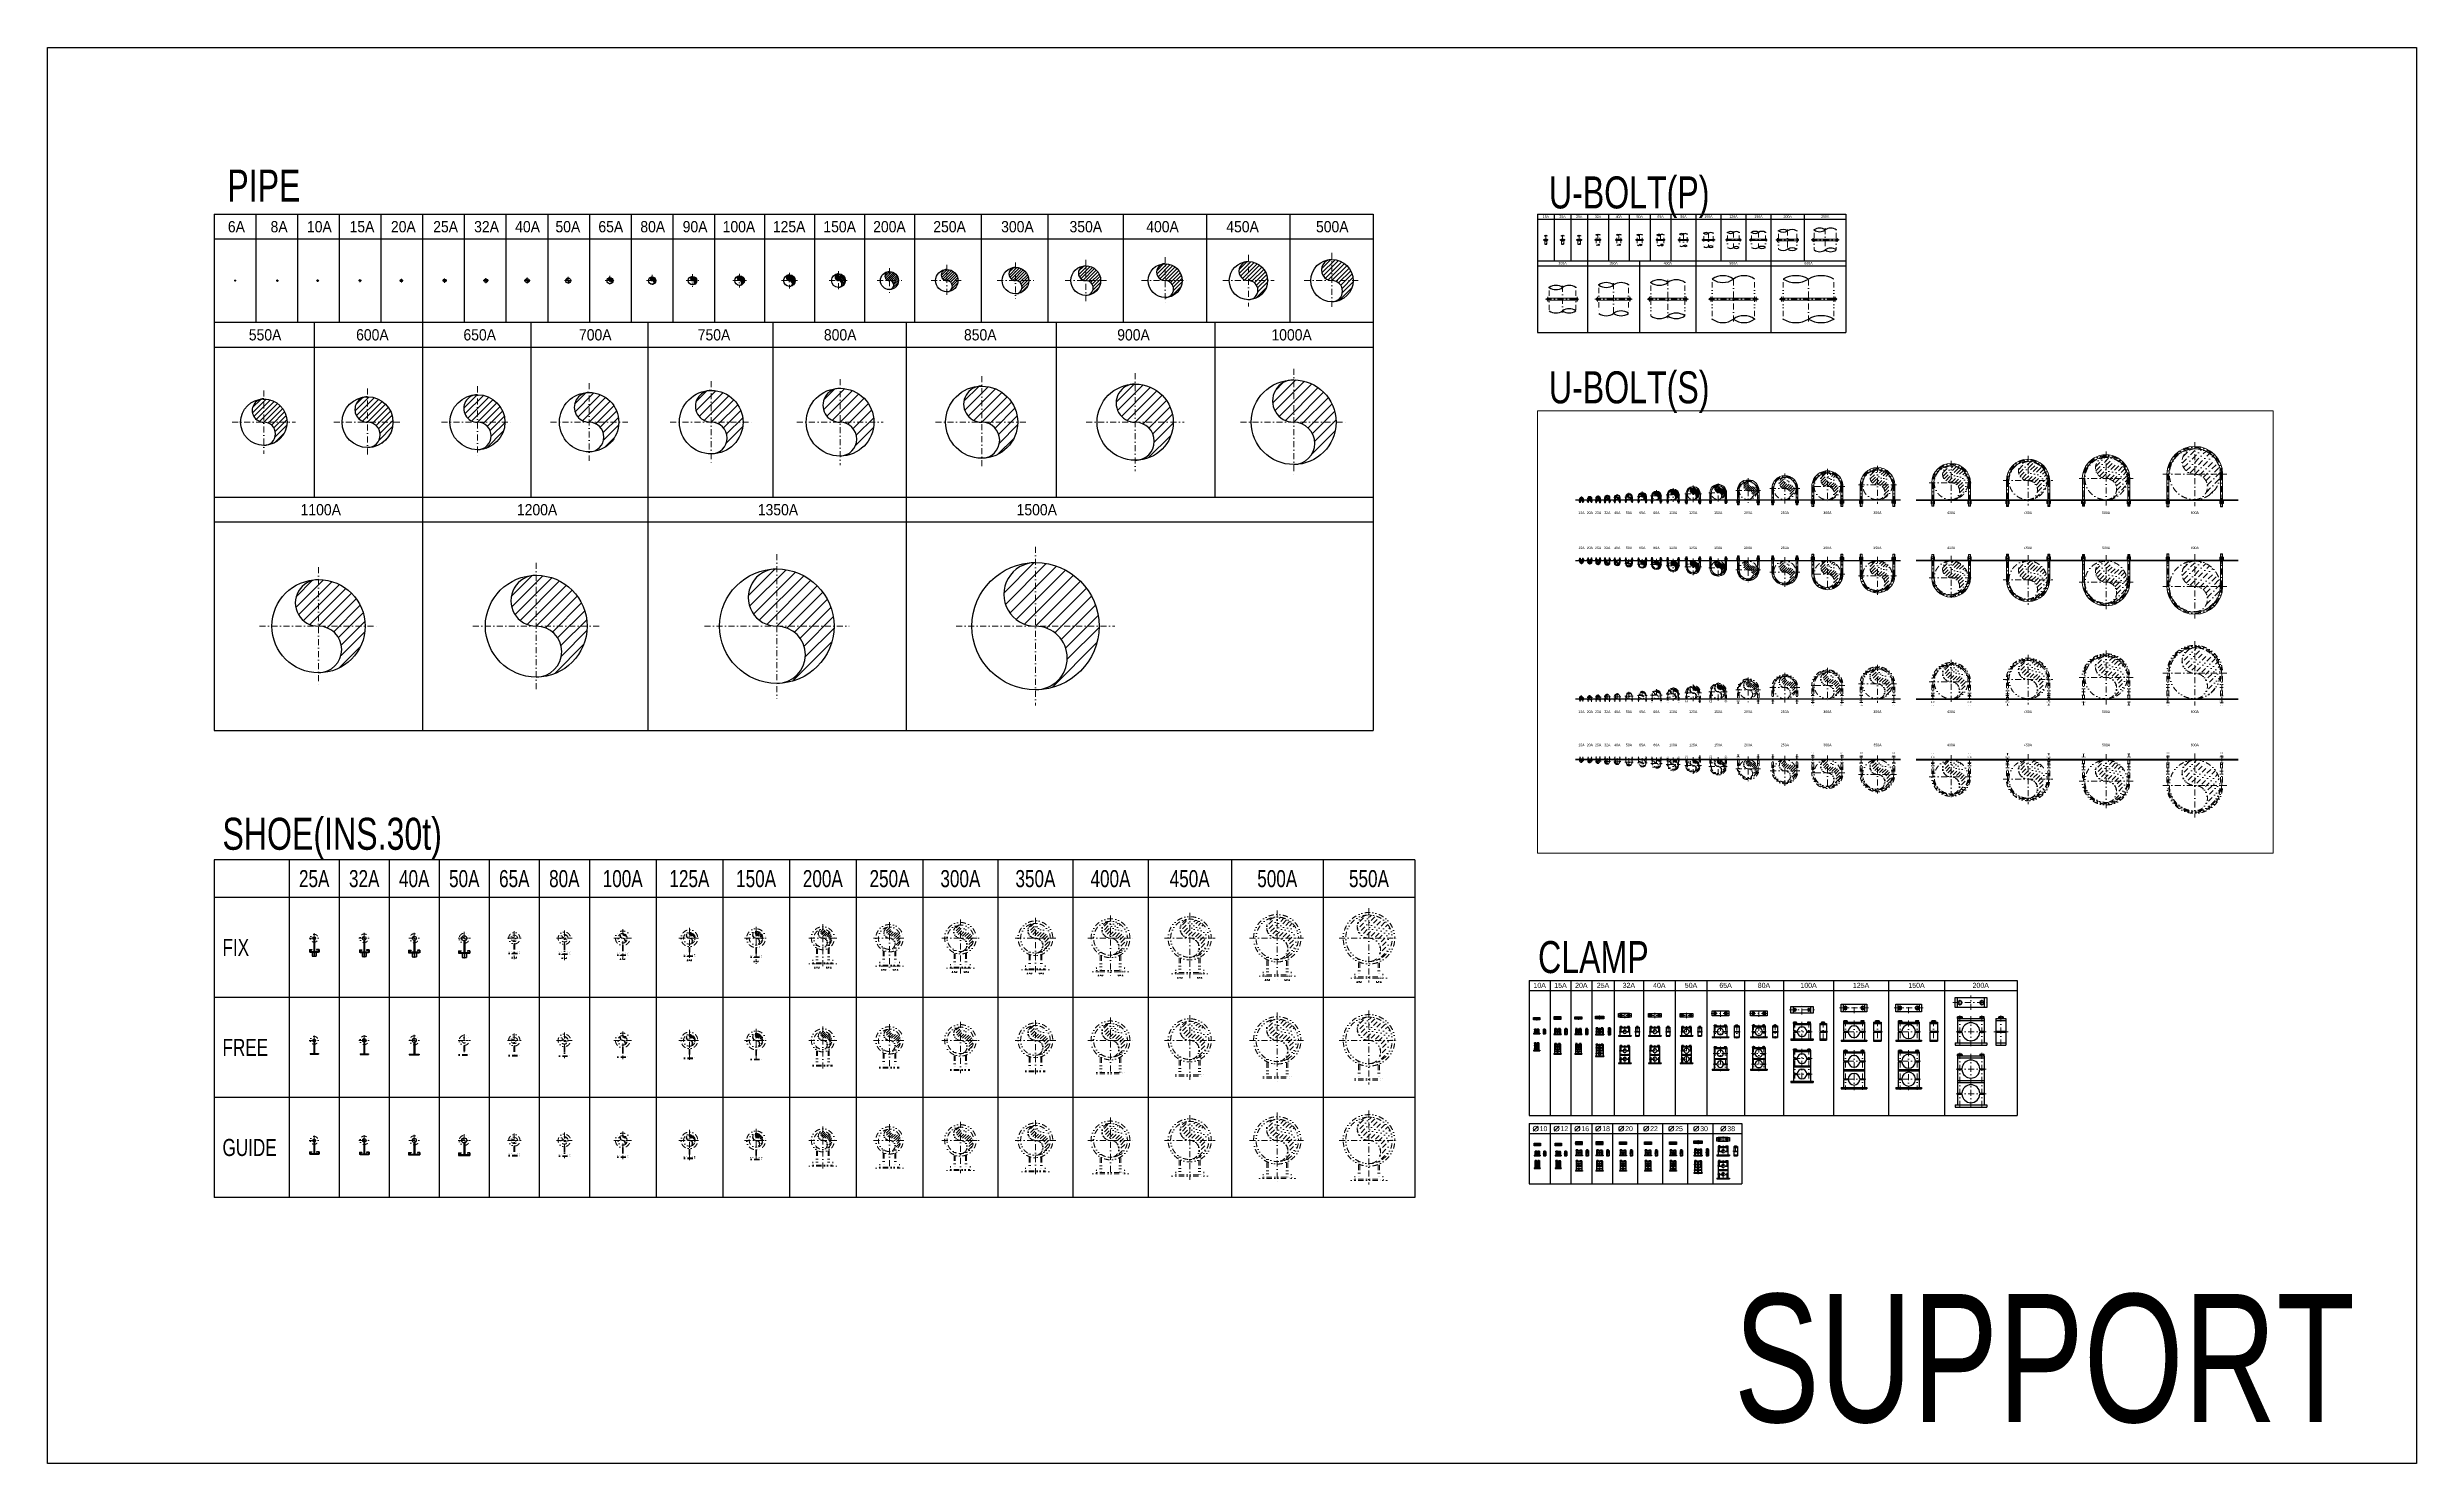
# Model space of a CAD drawing. Extents: x 0 to 90799, y 0 to 77868.
# Drawn here: x 0 to 28414, y 0 to 16988 of the extents above; entities that cross this region are included whole.
import ezdxf
from ezdxf.enums import TextEntityAlignment as Align

# ---------------------------------------------------------------- set-up
doc = ezdxf.new("R2010")
doc.units = 0
doc.header["$LTSCALE"] = 30
doc.header["$MEASUREMENT"] = 0
doc.linetypes.add('DGN Style 4', pattern=[4.8, 2.4, -1.2, 0, -1.2])
doc.linetypes.add('DGN Style 6', pattern=[5.7, 0, -1.2, 2.1, -1.2, 0, -1.2])
for name, color, linetype, lineweight in [('L(c)', 1, 'DGN Style 4', 5), ('L(line)', 7, 'Continuous', 5), ('L(txt)', 2, 'Continuous', 13), ('m_a1', 6, 'Continuous', 5), ('m_a2', 6, 'DGN Style 6', 5)]:
    doc.layers.add(name, color=color, linetype=linetype, lineweight=lineweight)
doc.styles.add('Style-ENGINEERING', font='ENGINEERING.shx')

# ---------------------------------------------------------------- blocks, each defined once
blk = doc.blocks.new('*U739')
blk.add_circle((0, 0), 5.25)
for centre, start, end in [((0, 3), 89.9998, 270.0002), ((0, -3), 270.0002, 89.9998)]:
    blk.add_arc(centre, 2.62, start, end)
blk = doc.blocks.new('*U740')
blk.add_circle((0, 0), 6.9)
for centre, start, end in [((0, 3), 89.9998, 270.0002), ((0, -3), 270.0002, 89.9998)]:
    blk.add_arc(centre, 3.45, start, end)
blk = doc.blocks.new('*U741')
blk.add_circle((0, 0), 8.65)
for centre, start, end in [((0, 4), 89.9998, 270.0002), ((0, -4), 270.0002, 89.9998)]:
    blk.add_arc(centre, 4.33, start, end)
blk = doc.blocks.new('*U742')
blk.add_circle((0, 0), 10.8)
for centre, start, end in [((0, 5), 89.9998, 270.0002), ((0, -5), 270.0002, 89.9998)]:
    blk.add_arc(centre, 5.42, start, end)
blk = doc.blocks.new('*U743')
blk.add_circle((0, 0), 13.6)
for centre, start, end in [((0, 7), 89.9998, 270.0002), ((0, -7), 270.0002, 89.9998)]:
    blk.add_arc(centre, 6.8, start, end)
blk = doc.blocks.new('*U744')
blk.add_circle((0, 0), 17)
for centre, start, end in [((0, 8), 89.9998, 270.0002), ((0, -9), 270.0002, 89.9998)]:
    blk.add_arc(centre, 8.5, start, end)
blk = doc.blocks.new('*U745')
blk.add_circle((0, 0), 21.4)
for centre, start, end in [((0, 11), 90.347, 269.6531), ((0, -11), 270.0011, 89.9989)]:
    blk.add_arc(centre, 10.7, start, end)
blk = doc.blocks.new('*U746')
blk.add_circle((0, 0), 24.3)
for centre, start, end in [((0, 12), 90.6357, 269.3643), ((0, -12), 269.6719, 90.3281)]:
    blk.add_arc(centre, 12.2, start, end)
blk = doc.blocks.new('*U747')
blk.add_circle((0, 0), 30.2)
for centre, start, end in [((0, 15), 89.9989, 270.0011), ((0, -15), 270.0011, 89.9989)]:
    blk.add_arc(centre, 15.1, start, end)
blk = doc.blocks.new('*U749')
for p, q in [((-29, 20), (-12, 37)), ((-27, 11), (-2, 36)), ((-24, 5), (5, 34)), ((-18, 1), (12, 31)), ((-10, -1), (17, 26)), ((-2, -3), (22, 21)), ((4, -7), (25, 14)), ((8, -13), (28, 7)), ((3, -37), (26, -14)), ((9, -21), (29, -2))]:
    blk.add_line(p, q)
blk = doc.blocks.new('*U748')
blk.add_circle((0, 0), 38.1)
for centre, start, end in [((0, 19), 89.9989, 270.0011), ((0, -19), 270.0011, 89.9989)]:
    blk.add_arc(centre, 19.1, start, end)
blk.add_blockref('*U749', (10, 1))
blk = doc.blocks.new('*U751')
for p, q in [((-33, 22), (-12, 43)), ((-32, 12), (-2, 42)), ((-27, 6), (7, 40)), ((-20, 1), (14, 35)), ((-11, -1), (20, 30)), ((-2, -3), (26, 24)), ((5, -8), (30, 17)), ((9, -15), (32, 8)), ((3, -43), (31, -16)), ((11, -24), (33, -2))]:
    blk.add_line(p, q)
blk = doc.blocks.new('*U750')
blk.add_circle((0, 0), 44.5)
for centre, start, end in [((0, 22), 89.9989, 270.0011), ((0, -22), 270.0011, 89.9989)]:
    blk.add_arc(centre, 22.3, start, end)
blk.add_blockref('*U751', (11, 1))
blk = doc.blocks.new('*U753')
for p, q in [((-37, 14), (-5, 46)), ((-37, 28), (-20, 46)), ((-32, 5), (6, 43)), ((-24, -2), (15, 38)), ((-13, -4), (23, 32)), ((-2, -7), (29, 24)), ((6, -13), (34, 15)), ((11, -22), (37, 4)), ((12, -36), (37, -10)), ((16, -46), (29, -33))]:
    blk.add_line(p, q)
blk = doc.blocks.new('*U752')
blk.add_circle((0, 0), 50.8)
for centre, start, end in [((0, 25), 89.9989, 270.0011), ((0, -25), 270.0011, 89.9989)]:
    blk.add_arc(centre, 25.4, start, end)
blk.add_blockref('*U753', (13, 4))
blk = doc.blocks.new('*U755')
for p, q in [((-43, 28), (-15, 56)), ((-40, 16), (-2, 54)), ((-35, 7), (9, 51)), ((-26, 1), (18, 46)), ((-14, -1), (26, 39)), ((-2, -4), (33, 31)), ((6, -10), (38, 22)), ((12, -19), (41, 11)), ((4, -56), (40, -19)), ((14, -31), (43, -2))]:
    blk.add_line(p, q)
blk = doc.blocks.new('*U754')
blk.add_circle((0, 0), 57.1)
for centre, start, end in [((0, 29), 89.9989, 270.0011), ((0, -29), 270.0011, 89.9989)]:
    blk.add_arc(centre, 28.6, start, end)
blk.add_blockref('*U755', (14, 1))
blk = doc.blocks.new('*U757')
for p, q in [((-52, 25), (-11, 65)), ((-51, 42), (-29, 64)), ((-48, 13), (2, 63)), ((-41, 4), (13, 58)), ((-31, -2), (23, 52)), ((-18, -4), (32, 45)), ((-4, -7), (39, 37)), ((5, -13), (45, 27)), ((13, -22), (50, 15)), ((17, -33), (52, 2)), ((16, -50), (52, -14)), ((16, -65), (44, -38))]:
    blk.add_line(p, q)
blk = doc.blocks.new('*U756')
blk.add_circle((0, 0), 69.9)
for centre, start, end in [((0, 35), 89.9989, 270.0011), ((0, -35), 270.0011, 89.9989)]:
    blk.add_arc(centre, 35, start, end)
blk.add_blockref('*U757', (18, 4))
blk = doc.blocks.new('*U759')
for p, q in [((-62, 30), (-17, 74)), ((-57, 14), (0, 72)), ((-49, 3), (14, 66)), ((-37, -5), (27, 59)), ((-21, -8), (38, 50)), ((-4, -12), (47, 39)), ((8, -20), (54, 27)), ((16, -31), (59, 12)), ((13, -74), (60, -27)), ((20, -46), (62, -5))]:
    blk.add_line(p, q)
blk = doc.blocks.new('*U758')
blk.add_circle((0, 0), 82.6)
for centre, start, end in [((0, 41), 89.9989, 270.0011), ((0, -41), 270.0011, 89.9989)]:
    blk.add_arc(centre, 41.3, start, end)
blk.add_blockref('*U759', (21, 8))
blk = doc.blocks.new('*U761')
for p, q in [((-81, 34), (-21, 94)), ((-75, 14), (1, 90)), ((-75, 65), (-53, 88)), ((-64, 0), (20, 83)), ((-48, -10), (36, 74)), ((-27, -14), (49, 62)), ((-6, -18), (61, 49)), ((10, -28), (70, 32)), ((21, -43), (77, 14)), ((21, -94), (79, -35)), ((27, -62), (81, -8))]:
    blk.add_line(p, q)
blk = doc.blocks.new('*U760')
blk.add_circle((0, 0), 108)
for centre, start, end in [((0, 54), 89.9989, 270.0011), ((0, -54), 270.0011, 89.9989)]:
    blk.add_arc(centre, 54.1, start, end)
blk.add_blockref('*U761', (27, 14))
blk = doc.blocks.new('*U763')
for p, q in [((-100, 45), (-27, 118)), ((-93, 21), (0, 114)), ((-90, 87), (-69, 108)), ((-79, 3), (24, 105)), ((-60, -10), (44, 94)), ((-33, -15), (61, 79)), ((-7, -21), (76, 62)), ((12, -33), (87, 42)), ((26, -52), (96, 18)), ((23, -118), (97, -44)), ((33, -76), (100, -9))]:
    blk.add_line(p, q)
blk = doc.blocks.new('*U762')
blk.add_line((0, 134), (0, 134))
blk.add_circle((0, 0), 134)
for centre, start, end in [((0, 67), 89.9989, 270.0011), ((0, -67), 270.0011, 89.9989)]:
    blk.add_arc(centre, 66.8, start, end)
blk.add_blockref('*U763', (33, 15))
blk = doc.blocks.new('*U765')
for p, q in [((-118, 56), (-23, 151)), ((-117, 93), (-60, 149)), ((-108, 31), (6, 145)), ((-92, 12), (31, 135)), ((-70, -2), (53, 122)), ((-40, -7), (72, 105)), ((-11, -13), (89, 86)), ((11, -26), (102, 64)), ((28, -45), (112, 39)), ((38, -71), (118, 10)), ((28, -151), (104, -75)), ((37, -107), (118, -26))]:
    blk.add_line(p, q)
blk = doc.blocks.new('*U764')
blk.add_line((0, 159), (2, 159))
blk.add_circle((0, 0), 159)
for centre, start, end in [((0, 80), 89.9989, 270.0011), ((0, -80), 270.0011, 89.9989)]:
    blk.add_arc(centre, 79.6, start, end)
blk.add_blockref('*U765', (40, 7))
blk = doc.blocks.new('*U767')
for p, q in [((-132, 63), (-26, 168)), ((-131, 104), (-68, 166)), ((-121, 34), (7, 162)), ((-103, 13), (35, 150)), ((-78, -2), (60, 136)), ((-45, -8), (81, 117)), ((-12, -15), (99, 96)), ((13, -30), (114, 71)), ((31, -51), (125, 43)), ((42, -80), (132, 10)), ((33, -168), (115, -86)), ((41, -121), (132, -30))]:
    blk.add_line(p, q)
blk = doc.blocks.new('*U766')
blk.add_circle((0, 0), 178)
for centre, start, end in [((0, 89), 89.9989, 270.0011), ((0, -89), 270.0011, 89.9989)]:
    blk.add_arc(centre, 88.9, start, end)
blk.add_blockref('*U767', (45, 8))
blk = doc.blocks.new('*U769')
for p, q in [((-151, 113), (-69, 196)), ((-150, 71), (-25, 195)), ((-136, 40), (11, 187)), ((-116, 17), (42, 175)), ((-88, 1), (69, 158)), ((-51, -6), (92, 138)), ((-14, -13), (113, 114)), ((13, -29), (129, 87)), ((34, -52), (142, 56)), ((47, -83), (150, 20)), ((22, -196), (138, -80)), ((49, -125), (151, -23))]:
    blk.add_line(p, q)
blk = doc.blocks.new('*U768')
blk.add_circle((0, 0), 203)
for centre, start, end in [((0, 102), 89.9989, 270.0011), ((0, -102), 270.0011, 89.9989)]:
    blk.add_arc(centre, 102, start, end)
blk.add_blockref('*U769', (51, 6))
blk = doc.blocks.new('*U771')
for p, q in [((-170, 128), (-78, 219)), ((-169, 80), (-29, 220)), ((-154, 45), (12, 211)), ((-130, 19), (47, 196)), ((-99, 1), (77, 177)), ((-58, -7), (104, 154)), ((-16, -15), (127, 128)), ((15, -33), (146, 97)), ((38, -60), (160, 62)), ((53, -94), (169, 22)), ((27, -220), (155, -92)), ((55, -142), (170, -27))]:
    blk.add_line(p, q)
blk = doc.blocks.new('*U770')
blk.add_circle((0, 0), 229)
for centre, start, end in [((0, 114), 89.9989, 270.0011), ((0, -114), 270.0011, 89.9989)]:
    blk.add_arc(centre, 114, start, end)
blk.add_blockref('*U771', (58, 7))
blk = doc.blocks.new('*U773')
for p, q in [((-190, 136), (-79, 247)), ((-186, 86), (-27, 245)), ((-169, 50), (16, 235)), ((-143, 22), (54, 219)), ((-109, 2), (87, 198)), ((-64, -6), (116, 173)), ((-18, -15), (141, 144)), ((16, -34), (161, 111)), ((42, -62), (177, 74)), ((59, -99), (188, 30)), ((18, -247), (177, -88)), ((62, -149), (190, -21))]:
    blk.add_line(p, q)
blk = doc.blocks.new('*U772')
blk.add_circle((0, 0), 254)
for centre, start, end in [((0, 127), 89.9989, 270.0011), ((0, -127), 270.0011, 89.9989)]:
    blk.add_arc(centre, 127, start, end)
blk.add_blockref('*U773', (64, 6))
blk = doc.blocks.new('*U775')
for p, q in [((-207, 99), (-41, 265)), ((-205, 163), (-107, 261)), ((-190, 54), (10, 254)), ((-161, 20), (55, 236)), ((-123, -3), (94, 213)), ((-70, -13), (127, 184)), ((-18, -23), (156, 151)), ((20, -47), (179, 112)), ((49, -81), (197, 68)), ((66, -125), (207, 16)), ((52, -265), (181, -135)), ((64, -190), (207, -47))]:
    blk.add_line(p, q)
blk = doc.blocks.new('*U774')
blk.add_circle((0, 0), 279)
for centre, start, end in [((0, 140), 89.9989, 270.0011), ((0, -140), 270.0011, 89.9989)]:
    blk.add_arc(centre, 140, start, end)
blk.add_blockref('*U775', (70, 13))
blk = doc.blocks.new('*U777')
for p, q in [((-228, 105), (-55, 277)), ((-216, 187), (-138, 265)), ((-210, 52), (5, 267)), ((-179, 12), (56, 247)), ((-135, -15), (101, 221)), ((-76, -27), (139, 189)), ((-18, -39), (172, 150)), ((26, -66), (198, 106)), ((57, -106), (217, 55)), ((63, -241), (224, -80)), ((74, -159), (228, -6)), ((98, -277), (174, -201))]:
    blk.add_line(p, q)
blk = doc.blocks.new('*U776')
blk.add_circle((0, 0), 305)
for centre, start, end in [((0, 152), 89.8883, 270.1117), ((0, -152), 270.0573, 89.9427)]:
    blk.add_arc(centre, 152, start, end)
blk.add_blockref('*U777', (76, 27))
blk = doc.blocks.new('*U779')
for p, q in [((-248, 160), (-86, 322)), ((-234, 91), (-11, 314)), ((-200, 41), (52, 293)), ((-151, 7), (105, 263)), ((-83, -8), (151, 225)), ((-14, -23), (189, 180)), ((35, -58), (219, 126)), ((69, -107), (240, 64)), ((21, -322), (231, -112)), ((83, -177), (248, -12))]:
    blk.add_line(p, q)
blk = doc.blocks.new('*U778')
blk.add_circle((0, 0), 330)
for centre, start, end in [((0, 165), 89.9989, 270.0011), ((0, -165), 270.0011, 89.9989)]:
    blk.add_arc(centre, 165, start, end)
blk.add_blockref('*U779', (83, 8))
blk = doc.blocks.new('*U781')
for p, q in [((-264, 194), (-129, 328)), ((-259, 100), (-32, 328)), ((-224, 38), (44, 306)), ((-169, -5), (108, 272)), ((-90, -23), (161, 228)), ((-11, -42), (205, 175)), ((44, -84), (239, 111)), ((79, -147), (261, 35)), ((83, -240), (264, -60)), ((93, -328), (215, -206))]:
    blk.add_line(p, q)
blk = doc.blocks.new('*U780')
blk.add_circle((0, 0), 356)
for centre, start, end in [((0, 178), 89.9989, 270.0011), ((0, -178), 270.0011, 89.9989)]:
    blk.add_arc(centre, 178, start, end)
blk.add_blockref('*U781', (90, 23))
blk = doc.blocks.new('*U783')
for p, q in [((-280, 75), (-42, 313)), ((-278, 184), (-155, 308)), ((-243, 4), (43, 290)), ((-184, -43), (113, 253)), ((-97, -64), (172, 205)), ((-10, -85), (221, 146)), ((49, -133), (258, 75)), ((85, -313), (280, -117)), ((86, -203), (280, -10))]:
    blk.add_line(p, q)
blk = doc.blocks.new('*U782')
blk.add_circle((0, 0), 381)
for centre, start, end in [((0, 191), 89.9989, 270.0011), ((0, -190), 270.0011, 89.9989)]:
    blk.add_arc(centre, 190, start, end)
blk.add_blockref('*U783', (97, 64))
blk = doc.blocks.new('*U785')
for p, q in [((-301, 87), (-47, 340)), ((-297, 206), (-170, 333)), ((-261, 11), (45, 317)), ((-196, -41), (122, 277)), ((-102, -62), (185, 225)), ((-10, -86), (238, 161)), ((54, -139), (277, 85)), ((84, -340), (300, -125)), ((92, -216), (301, -8))]:
    blk.add_line(p, q)
blk = doc.blocks.new('*U784')
for centre, radius in [((0, 0), 406), ((-2, 0), 1.54)]:
    blk.add_circle(centre, radius)
for centre, start, end in [((-3, 203), 89.1343, 270.8657), ((-3, -203), 270.8657, 89.1343)]:
    blk.add_arc(centre, 203, start, end)
blk.add_blockref('*U785', (102, 62))
blk = doc.blocks.new('*U787')
for p, q in [((-322, 229), (-144, 407)), ((-312, 123), (-32, 403)), ((-269, 50), (58, 377)), ((-203, 0), (133, 336)), ((-109, -22), (197, 284)), ((-14, -43), (249, 220)), ((52, -93), (290, 145)), ((95, -166), (316, 55)), ((85, -407), (277, -216)), ((104, -272), (322, -55))]:
    blk.add_line(p, q)
blk = doc.blocks.new('*U786')
blk.add_circle((0, 0), 432)
for centre, start, end in [((0, 216), 89.9989, 270.0011), ((0, -216), 270.0011, 89.9989)]:
    blk.add_arc(centre, 216, start, end)
blk.add_blockref('*U787', (109, 22))
blk = doc.blocks.new('*U789')
for p, q in [((-343, 227), (-127, 443)), ((-326, 127), (-19, 433)), ((-279, 56), (69, 405)), ((-211, 7), (145, 363)), ((-114, -14), (209, 309)), ((-18, -35), (262, 245)), ((50, -84), (304, 170)), ((97, -155), (333, 81)), ((43, -443), (315, -172)), ((114, -255), (343, -26))]:
    blk.add_line(p, q)
blk = doc.blocks.new('*U788')
blk.add_circle((0, 0), 457)
for centre, start, end in [((0, 229), 89.9989, 270.0011), ((0, -229), 270.0011, 89.9989)]:
    blk.add_arc(centre, 229, start, end)
blk.add_blockref('*U789', (114, 14))
blk = doc.blocks.new('*U791')
for p, q in [((-380, 165), (-101, 444)), ((-352, 73), (3, 428)), ((-347, 318), (-254, 411)), ((-300, 5), (91, 396)), ((-227, -43), (167, 351)), ((-127, -63), (232, 296)), ((-28, -83), (287, 231)), ((45, -131), (331, 155)), ((98, -199), (364, 67)), ((93, -444), (370, -167)), ((125, -291), (380, -37))]:
    blk.add_line(p, q)
blk = doc.blocks.new('*U790')
blk.add_circle((0, 0), 508)
for centre, start, end in [((0, 254), 89.9989, 270.0011), ((0, -254), 270.0011, 89.9989)]:
    blk.add_arc(centre, 254, start, end)
blk.add_blockref('*U791', (127, 63))
blk = doc.blocks.new('*U793')
for p, q in [((-415, 197), (-83, 529)), ((-411, 326), (-214, 523)), ((-380, 108), (21, 508)), ((-323, 41), (110, 473)), ((-245, -6), (187, 426)), ((-141, -27), (254, 369)), ((-37, -47), (311, 301)), ((41, -94), (359, 224)), ((98, -161), (394, 135)), ((133, -250), (415, 31)), ((103, -529), (362, -271)), ((129, -379), (414, -94))]:
    blk.add_line(p, q)
blk = doc.blocks.new('*U792')
blk.add_circle((0, 0), 559)
for centre, start, end in [((0, 279), 89.9989, 270.0011), ((0, -279), 270.0011, 89.9989)]:
    blk.add_arc(centre, 279, start, end)
blk.add_blockref('*U793', (141, 27))
blk = doc.blocks.new('*U795')
for p, q in [((-454, 339), (-206, 587)), ((-449, 212), (-75, 586)), ((-409, 120), (32, 562)), ((-347, 51), (125, 524)), ((-264, 2), (207, 473)), ((-154, -18), (277, 413)), ((-43, -39), (338, 342)), ((40, -88), (388, 261)), ((102, -157), (427, 168)), ((142, -249), (451, 60)), ((67, -587), (414, -239)), ((147, -376), (454, -69))]:
    blk.add_line(p, q)
blk = doc.blocks.new('*U794')
blk.add_circle((0, 0), 610)
for centre, start, end in [((0, 305), 89.9989, 270.0011), ((0, -305), 270.0011, 89.9989)]:
    blk.add_arc(centre, 305, start, end)
blk.add_blockref('*U795', (154, 18))
blk = doc.blocks.new('*U797')
for p, q in [((-514, 352), (-194, 672)), ((-498, 226), (-61, 664)), ((-451, 132), (52, 635)), ((-382, 59), (151, 592)), ((-291, 9), (237, 537)), ((-172, -13), (313, 472)), ((-52, -35), (379, 396)), ((39, -85), (434, 309)), ((108, -158), (477, 211)), ((155, -252), (505, 98)), ((18, -672), (487, -202)), ((171, -378), (514, -35))]:
    blk.add_line(p, q)
blk = doc.blocks.new('*U796')
blk.add_circle((0, 0), 686)
for centre, start, end in [((0, 343), 89.9989, 270.0011), ((0, -343), 270.0011, 89.9989)]:
    blk.add_arc(centre, 343, start, end)
blk.add_blockref('*U797', (172, 13))
blk = doc.blocks.new('*U799')
for p, q in [((-571, 384), (-207, 749)), ((-552, 248), (-62, 738)), ((-499, 145), (62, 706)), ((-423, 66), (170, 659)), ((-323, 11), (265, 598)), ((-191, -13), (348, 526)), ((-59, -36), (420, 443)), ((42, -92), (481, 347)), ((118, -171), (528, 239)), ((171, -274), (560, 116)), ((7, -749), (545, -210)), ((190, -410), (571, -29))]:
    blk.add_line(p, q)
blk = doc.blocks.new('*U798')
blk.add_circle((0, 0), 762)
for centre, start, end in [((0, 381), 89.9989, 270.0011), ((0, -381), 270.0011, 89.9989)]:
    blk.add_arc(centre, 381, start, end)
blk.add_blockref('*U799', (191, 13))
blk = doc.blocks.new('*U801')
blk.add_circle((0, 0), 10.8)
for centre, start, end in [((0, 5), 89.9998, 270.0002), ((0, -5), 270.0002, 89.9998)]:
    blk.add_arc(centre, 5.42, start, end)
blk = doc.blocks.new('*U803')
for p, q in [((-23, 11), (-23, -6)), ((-23, 8), (-21, 6)), ((-13, 6), (-23, 6)), ((-21, 6), (-21, -6)), ((-13, 8), (-14, 6)), ((-14, 6), (-14, -6)), ((-13, 11), (-13, -6)), ((12, 11), (12, -6)), ((12, 8), (14, 6)), ((12, 6), (22, 6)), ((14, 6), (14, -6)), ((22, 8), (21, 6)), ((21, 6), (21, -6)), ((22, 11), (22, -6)), ((-26, -6), (-27, -7)), ((-27, -13), (-27, -7)), ((-26, -14), (-27, -13)), ((-26, -14), (-27, -15)), ((-27, -15), (-27, -21)), ((-26, -22), (-27, -21)), ((-9, -6), (-26, -6)), ((-9, -14), (-26, -14)), ((-9, -14), (-26, -14)), ((-9, -22), (-26, -22)), ((-23, -22), (-23, -33)), ((-23, -33), (-21, -34)), ((-13, -33), (-23, -33)), ((-22, -12), (-22, -7)), ((-22, -15), (-22, -20)), ((-21, -22), (-21, -34)), ((-14, -34), (-21, -34)), ((-14, -22), (-14, -34)), ((-13, -33), (-14, -34)), ((-13, -12), (-13, -7)), ((-13, -15), (-13, -20)), ((-13, -22), (-13, -33)), ((-9, -6), (-8, -7)), ((-9, -14), (-8, -13)), ((-9, -14), (-8, -15)), ((-9, -22), (-8, -21)), ((-8, -13), (-8, -7)), ((-8, -15), (-8, -21)), ((9, -6), (8, -7)), ((8, -13), (8, -7)), ((9, -14), (8, -13)), ((9, -14), (8, -15)), ((8, -15), (8, -21)), ((9, -22), (8, -21)), ((26, -6), (9, -6)), ((26, -14), (9, -14)), ((26, -14), (9, -14)), ((26, -22), (9, -22)), ((12, -22), (12, -33)), ((12, -33), (14, -34)), ((12, -33), (22, -33)), ((13, -12), (13, -7)), ((13, -15), (13, -20)), ((14, -22), (14, -34)), ((14, -34), (21, -34)), ((21, -22), (21, -34)), ((22, -33), (21, -34)), ((22, -12), (22, -7)), ((22, -15), (22, -20)), ((22, -22), (22, -33)), ((26, -6), (27, -7)), ((26, -14), (27, -13)), ((26, -14), (27, -15)), ((26, -22), (27, -21)), ((27, -13), (27, -7)), ((27, -15), (27, -21))]:
    blk.add_line(p, q)
for centre, radius, start, end in [((0, 11), 22.5, 0, 180), ((0, 11), 12.5, 0, 180), ((-26, -10), 4.72, 38.8105, 74.9755), ((-26, -9), 4.72, 285.0245, 321.1895), ((-26, -18), 4.72, 38.8105, 74.9755), ((-26, -17), 4.72, 285.0245, 321.1895), ((-18, -14), 8.33, 53.8846, 126.1154), ((-18, -5), 8.33, 233.8846, 306.1154), ((-18, -22), 8.33, 53.8846, 126.1154), ((-18, -13), 8.33, 233.8846, 306.1154), ((-9, -10), 4.72, 105.0245, 141.1895), ((-9, -9), 4.72, 218.8105, 254.9755), ((-9, -18), 4.72, 105.0245, 141.1895), ((-9, -17), 4.72, 218.8105, 254.9755), ((9, -10), 4.72, 38.8105, 74.9755), ((9, -9), 4.72, 285.0245, 321.1895), ((9, -18), 4.72, 38.8105, 74.9755), ((9, -17), 4.72, 285.0245, 321.1895), ((17, -14), 8.33, 53.8846, 126.1154), ((17, -5), 8.33, 233.8846, 306.1154), ((17, -22), 8.33, 53.8846, 126.1154), ((17, -13), 8.33, 233.8846, 306.1154), ((26, -10), 4.72, 105.0245, 141.1895), ((26, -9), 4.72, 218.8105, 254.9755), ((26, -18), 4.72, 105.0245, 141.1895), ((26, -17), 4.72, 218.8105, 254.9755)]:
    blk.add_arc(centre, radius, start, end)
blk = doc.blocks.new('*U802')
at = {"layer": 'L(c)'}
for p, q in [((-17, 11), (-17, -34)), ((18, 11), (18, -34))]:
    blk.add_line(p, q, dxfattribs=at)
blk.add_arc((0, 11), 17.5, 0, 180, dxfattribs=at)
at = {"layer": 'm_a2'}
blk.add_blockref('*U803', (0, 0), dxfattribs=at)
blk = doc.blocks.new('*U800')
at = {"layer": 'L(c)'}
for p, q in [((-27, 9), (27, 9)), ((0, 36), (0, -18))]:
    blk.add_line(p, q, dxfattribs=at)
at = {"layer": 'm_a2'}
for name, p in [('*U802', (0, -2)), ('*U801', (0, 9))]:
    blk.add_blockref(name, p, dxfattribs=at)
blk = doc.blocks.new('*U805')
blk.add_circle((0, 0), 13.6)
for centre, start, end in [((0, 7), 89.9998, 270.0002), ((0, -7), 270.0002, 89.9998)]:
    blk.add_arc(centre, 6.8, start, end)
blk = doc.blocks.new('*U807')
for p, q in [((-25, 13), (-25, -7)), ((-25, 5), (-24, 3)), ((-15, 3), (-25, 3)), ((-24, 3), (-24, -7)), ((-15, 5), (-16, 3)), ((-16, 3), (-16, -7)), ((-15, 13), (-15, -7)), ((15, 13), (15, -7)), ((15, 5), (16, 3)), ((25, 3), (15, 3)), ((16, 3), (16, -7)), ((25, 5), (24, 3)), ((24, 3), (24, -7)), ((25, 13), (25, -7)), ((-28, -7), (-30, -8)), ((-30, -14), (-30, -8)), ((-28, -15), (-30, -14)), ((-28, -15), (-30, -16)), ((-30, -16), (-30, -22)), ((-28, -23), (-30, -22)), ((-12, -7), (-28, -7)), ((-12, -15), (-28, -15)), ((-12, -15), (-28, -15)), ((-12, -23), (-28, -23)), ((-25, -13), (-25, -9)), ((-25, -17), (-25, -21)), ((-25, -23), (-25, -36)), ((-15, -36), (-25, -36)), ((-25, -36), (-24, -37)), ((-24, -23), (-24, -37)), ((-16, -37), (-24, -37)), ((-16, -23), (-16, -37)), ((-15, -36), (-16, -37)), ((-15, -13), (-15, -9)), ((-15, -17), (-15, -21)), ((-15, -23), (-15, -36)), ((-12, -7), (-10, -8)), ((-12, -15), (-10, -14)), ((-12, -15), (-10, -16)), ((-12, -23), (-10, -22)), ((-10, -14), (-10, -8)), ((-10, -16), (-10, -22)), ((12, -7), (10, -8)), ((10, -14), (10, -8)), ((12, -15), (10, -14)), ((12, -15), (10, -16)), ((10, -16), (10, -22)), ((12, -23), (10, -22)), ((28, -7), (12, -7)), ((28, -15), (12, -15)), ((28, -15), (12, -15)), ((28, -23), (12, -23)), ((15, -13), (15, -9)), ((15, -17), (15, -21)), ((15, -23), (15, -36)), ((25, -36), (15, -36)), ((15, -36), (16, -37)), ((16, -23), (16, -37)), ((24, -37), (16, -37)), ((24, -23), (24, -37)), ((25, -36), (24, -37)), ((25, -13), (25, -9)), ((25, -17), (25, -21)), ((25, -23), (25, -36)), ((28, -7), (30, -8)), ((28, -15), (30, -14)), ((28, -15), (30, -16)), ((28, -23), (30, -22)), ((30, -14), (30, -8)), ((30, -16), (30, -22))]:
    blk.add_line(p, q)
for centre, radius, start, end in [((0, 12), 25, 0, 180), ((0, 12), 15, 0, 180), ((-29, -12), 4.72, 38.8105, 74.9755), ((-29, -11), 4.72, 285.0245, 321.1895), ((-29, -20), 4.72, 38.8105, 74.9755), ((-29, -19), 4.72, 285.0245, 321.1895), ((-20, -15), 8.33, 53.8846, 126.1154), ((-20, -7), 8.33, 233.8846, 306.1154), ((-20, -23), 8.33, 53.8846, 126.1154), ((-20, -15), 8.33, 233.8846, 306.1154), ((-11, -12), 4.72, 105.0245, 141.1895), ((-11, -11), 4.72, 218.8105, 254.9755), ((-11, -20), 4.72, 105.0245, 141.1895), ((-11, -19), 4.72, 218.8105, 254.9755), ((11, -12), 4.72, 38.8105, 74.9755), ((11, -11), 4.72, 285.0245, 321.1895), ((11, -20), 4.72, 38.8105, 74.9755), ((11, -19), 4.72, 285.0245, 321.1895), ((20, -15), 8.33, 53.8846, 126.1154), ((20, -7), 8.33, 233.8846, 306.1154), ((20, -23), 8.33, 53.8846, 126.1154), ((20, -15), 8.33, 233.8846, 306.1154), ((29, -12), 4.72, 105.0245, 141.1895), ((29, -11), 4.72, 218.8105, 254.9755), ((29, -20), 4.72, 105.0245, 141.1895), ((29, -19), 4.72, 218.8105, 254.9755)]:
    blk.add_arc(centre, radius, start, end)
blk = doc.blocks.new('*U806')
at = {"layer": 'L(c)'}
for p, q in [((-20, 13), (-20, -37)), ((20, 13), (20, -37))]:
    blk.add_line(p, q, dxfattribs=at)
blk.add_arc((0, 12), 20, 0, 180, dxfattribs=at)
at = {"layer": 'm_a2'}
blk.add_blockref('*U807', (0, 0), dxfattribs=at)
blk = doc.blocks.new('*U804')
at = {"layer": 'L(c)'}
for p, q in [((-30, 10), (30, 10)), ((0, 40), (0, -19))]:
    blk.add_line(p, q, dxfattribs=at)
at = {"layer": 'm_a2'}
for name, p in [('*U806', (0, -2)), ('*U805', (0, 10))]:
    blk.add_blockref(name, p, dxfattribs=at)
blk = doc.blocks.new('*U808')
blk.add_circle((0, 0), 17)
for centre, start, end in [((0, 9), 89.9998, 270.0002), ((0, -8), 270.0002, 89.9998)]:
    blk.add_arc(centre, 8.5, start, end)
blk = doc.blocks.new('*U810')
for p, q in [((-28, 14), (-28, -9)), ((-28, 6), (-26, 4)), ((-18, 4), (-28, 4)), ((-26, 4), (-26, -9)), ((-18, 6), (-19, 4)), ((-19, 4), (-19, -9)), ((-18, 14), (-18, -9)), ((17, 14), (17, -9)), ((17, 6), (19, 4)), ((17, 4), (27, 4)), ((19, 4), (19, -9)), ((27, 6), (26, 4)), ((26, 4), (26, -9)), ((27, 14), (27, -9)), ((-31, -9), (-32, -10)), ((-32, -16), (-32, -10)), ((-31, -17), (-32, -16)), ((-31, -17), (-32, -18)), ((-32, -18), (-32, -24)), ((-31, -25), (-32, -24)), ((-14, -9), (-31, -9)), ((-14, -17), (-31, -17)), ((-14, -17), (-31, -17)), ((-14, -25), (-31, -25)), ((-28, -25), (-28, -40)), ((-18, -40), (-28, -40)), ((-28, -40), (-26, -41)), ((-27, -16), (-27, -11)), ((-27, -19), (-27, -24)), ((-26, -25), (-26, -41)), ((-19, -41), (-26, -41)), ((-19, -25), (-19, -41)), ((-18, -40), (-19, -41)), ((-18, -16), (-18, -11)), ((-18, -19), (-18, -24)), ((-18, -25), (-18, -40)), ((-14, -9), (-13, -10)), ((-14, -17), (-13, -16)), ((-14, -17), (-13, -18)), ((-14, -25), (-13, -24)), ((-13, -16), (-13, -10)), ((-13, -18), (-13, -24)), ((14, -9), (13, -10)), ((13, -16), (13, -10)), ((14, -17), (13, -16)), ((14, -17), (13, -18)), ((13, -18), (13, -24)), ((14, -25), (13, -24)), ((31, -9), (14, -9)), ((31, -17), (14, -17)), ((31, -17), (14, -17)), ((31, -25), (14, -25)), ((17, -25), (17, -40)), ((17, -40), (19, -41)), ((17, -40), (27, -40)), ((18, -16), (18, -11)), ((18, -19), (18, -24)), ((19, -25), (19, -41)), ((19, -41), (26, -41)), ((26, -25), (26, -41)), ((27, -40), (26, -41)), ((27, -16), (27, -11)), ((27, -19), (27, -24)), ((27, -25), (27, -40)), ((31, -9), (32, -10)), ((31, -17), (32, -16)), ((31, -17), (32, -18)), ((31, -25), (32, -24)), ((32, -16), (32, -10)), ((32, -18), (32, -24))]:
    blk.add_line(p, q)
for centre, radius, start, end in [((0, 14), 27.5, 0, 180), ((0, 14), 17.5, 0, 180), ((-31, -14), 4.72, 38.8105, 74.9755), ((-31, -13), 4.72, 285.0245, 321.1895), ((-31, -22), 4.72, 38.8105, 74.9755), ((-31, -21), 4.72, 285.0245, 321.1895), ((-23, -18), 8.33, 53.8846, 126.1154), ((-23, -9), 8.33, 233.8846, 306.1154), ((-23, -26), 8.33, 53.8846, 126.1154), ((-23, -17), 8.33, 233.8846, 306.1154), ((-14, -14), 4.72, 105.0245, 141.1895), ((-14, -13), 4.72, 218.8105, 254.9755), ((-14, -22), 4.72, 105.0245, 141.1895), ((-14, -21), 4.72, 218.8105, 254.9755), ((14, -14), 4.72, 38.8105, 74.9755), ((14, -13), 4.72, 285.0245, 321.1895), ((14, -22), 4.72, 38.8105, 74.9755), ((14, -21), 4.72, 285.0245, 321.1895), ((22, -18), 8.33, 53.8846, 126.1154), ((22, -9), 8.33, 233.8846, 306.1154), ((22, -26), 8.33, 53.8846, 126.1154), ((22, -17), 8.33, 233.8846, 306.1154), ((31, -14), 4.72, 105.0245, 141.1895), ((31, -13), 4.72, 218.8105, 254.9755), ((31, -22), 4.72, 105.0245, 141.1895), ((31, -21), 4.72, 218.8105, 254.9755)]:
    blk.add_arc(centre, radius, start, end)
blk = doc.blocks.new('*U809')
at = {"layer": 'L(c)'}
for p, q in [((-22, 14), (-22, -41)), ((23, 14), (23, -41))]:
    blk.add_line(p, q, dxfattribs=at)
blk.add_arc((0, 14), 22.5, 0, 180, dxfattribs=at)
at = {"layer": 'm_a2'}
blk.add_blockref('*U810', (0, 0), dxfattribs=at)
blk = doc.blocks.new('*U812')
blk.add_circle((0, 0), 21.4)
for centre, start, end in [((0, 11), 90.347, 269.6531), ((0, -11), 270.0011, 89.9989)]:
    blk.add_arc(centre, 10.7, start, end)
blk = doc.blocks.new('*U814')
for p, q in [((-33, 14), (-33, -14)), ((-33, 1), (-31, -1)), ((-23, 1), (-24, -1)), ((-23, 14), (-23, -14)), ((22, 14), (22, -14)), ((22, 1), (24, -1)), ((32, 1), (31, -1)), ((32, 14), (32, -14)), ((-36, -14), (-37, -15)), ((-37, -21), (-37, -15)), ((-36, -22), (-37, -21)), ((-36, -22), (-37, -23)), ((-37, -23), (-37, -29)), ((-36, -30), (-37, -29)), ((-19, -14), (-36, -14)), ((-19, -22), (-36, -22)), ((-19, -22), (-36, -22)), ((-19, -30), (-36, -30)), ((-23, -1), (-33, -1)), ((-33, -30), (-33, -45)), ((-23, -45), (-33, -45)), ((-33, -45), (-31, -46)), ((-32, -20), (-32, -15)), ((-32, -23), (-32, -28)), ((-31, -1), (-31, -14)), ((-31, -30), (-31, -46)), ((-24, -46), (-31, -46)), ((-24, -1), (-24, -14)), ((-24, -30), (-24, -46)), ((-23, -45), (-24, -46)), ((-23, -20), (-23, -15)), ((-23, -23), (-23, -28)), ((-23, -30), (-23, -45)), ((-19, -14), (-18, -15)), ((-19, -22), (-18, -21)), ((-19, -22), (-18, -23)), ((-19, -30), (-18, -29)), ((-18, -21), (-18, -15)), ((-18, -23), (-18, -29)), ((19, -14), (18, -15)), ((18, -21), (18, -15)), ((19, -22), (18, -21)), ((19, -22), (18, -23)), ((18, -23), (18, -29)), ((19, -30), (18, -29)), ((19, -14), (36, -14)), ((19, -22), (36, -22)), ((19, -22), (36, -22)), ((19, -30), (36, -30)), ((22, -1), (32, -1)), ((22, -30), (22, -45)), ((22, -45), (32, -45)), ((22, -45), (24, -46)), ((23, -20), (23, -15)), ((23, -23), (23, -28)), ((24, -1), (24, -14)), ((24, -30), (24, -46)), ((24, -46), (31, -46)), ((31, -1), (31, -14)), ((31, -30), (31, -46)), ((32, -45), (31, -46)), ((32, -20), (32, -15)), ((32, -23), (32, -28)), ((32, -30), (32, -45)), ((36, -14), (37, -15)), ((36, -22), (37, -21)), ((36, -22), (37, -23)), ((36, -30), (37, -29)), ((37, -21), (37, -15)), ((37, -23), (37, -29))]:
    blk.add_line(p, q)
for centre, radius, start, end in [((0, 14), 32.5, 0, 180), ((0, 14), 22.5, 0, 180), ((-36, -18), 4.72, 38.8105, 74.9755), ((-36, -17), 4.72, 285.0245, 321.1895), ((-36, -26), 4.72, 38.8105, 74.9755), ((-36, -25), 4.72, 285.0245, 321.1895), ((-28, -22), 8.33, 53.8846, 126.1154), ((-28, -13), 8.33, 233.8846, 306.1154), ((-28, -30), 8.33, 53.8846, 126.1154), ((-28, -21), 8.33, 233.8846, 306.1154), ((-19, -18), 4.72, 105.0245, 141.1895), ((-19, -17), 4.72, 218.8105, 254.9755), ((-19, -26), 4.72, 105.0245, 141.1895), ((-19, -25), 4.72, 218.8105, 254.9755), ((19, -18), 4.72, 38.8105, 74.9755), ((19, -17), 4.72, 285.0245, 321.1895), ((19, -26), 4.72, 38.8105, 74.9755), ((19, -25), 4.72, 285.0245, 321.1895), ((28, -22), 8.33, 53.8846, 126.1154), ((28, -13), 8.33, 233.8846, 306.1154), ((28, -30), 8.33, 53.8846, 126.1154), ((28, -21), 8.33, 233.8846, 306.1154), ((36, -18), 4.72, 105.0245, 141.1895), ((36, -17), 4.72, 218.8105, 254.9755), ((36, -26), 4.72, 105.0245, 141.1895), ((36, -25), 4.72, 218.8105, 254.9755)]:
    blk.add_arc(centre, radius, start, end)
blk = doc.blocks.new('*U813')
at = {"layer": 'L(c)'}
for p, q in [((-27, 14), (-27, -46)), ((28, 14), (28, -46))]:
    blk.add_line(p, q, dxfattribs=at)
blk.add_arc((0, 14), 27.5, 0, 180, dxfattribs=at)
at = {"layer": 'm_a2'}
blk.add_blockref('*U814', (0, 0), dxfattribs=at)
blk = doc.blocks.new('*U811')
at = {"layer": 'L(c)'}
for p, q in [((-38, 11), (38, 11)), ((0, 49), (0, -28))]:
    blk.add_line(p, q, dxfattribs=at)
at = {"layer": 'm_a2'}
for name, p in [('*U813', (0, -3)), ('*U812', (0, 11))]:
    blk.add_blockref(name, p, dxfattribs=at)
blk = doc.blocks.new('*U817')
for p, q in [((-35, 12), (-35, -18)), ((-25, 12), (-25, -18)), ((25, 12), (25, -18)), ((35, 12), (35, -18)), ((-38, -18), (-40, -19)), ((-40, -25), (-40, -19)), ((-38, -26), (-40, -25)), ((-38, -26), (-40, -27)), ((-40, -27), (-40, -33)), ((-38, -34), (-40, -33)), ((-22, -18), (-38, -18)), ((-22, -26), (-38, -26)), ((-22, -26), (-38, -26)), ((-22, -34), (-38, -34)), ((-35, 0), (-34, -3)), ((-25, -3), (-35, -3)), ((-35, -24), (-35, -19)), ((-35, -27), (-35, -32)), ((-35, -34), (-35, -46)), ((-25, -46), (-35, -46)), ((-35, -46), (-34, -48)), ((-34, -3), (-34, -18)), ((-34, -34), (-34, -48)), ((-26, -48), (-34, -48)), ((-25, 0), (-26, -3)), ((-26, -3), (-26, -18)), ((-26, -34), (-26, -48)), ((-25, -46), (-26, -48)), ((-25, -24), (-25, -19)), ((-25, -27), (-25, -32)), ((-25, -34), (-25, -46)), ((-22, -18), (-20, -19)), ((-22, -26), (-20, -25)), ((-22, -26), (-20, -27)), ((-22, -34), (-20, -33)), ((-20, -25), (-20, -19)), ((-20, -27), (-20, -33)), ((22, -18), (20, -19)), ((20, -25), (20, -19)), ((22, -26), (20, -25)), ((22, -26), (20, -27)), ((20, -27), (20, -33)), ((22, -34), (20, -33)), ((22, -18), (38, -18)), ((22, -26), (38, -26)), ((22, -26), (38, -26)), ((22, -34), (38, -34)), ((25, 0), (26, -3)), ((25, -3), (35, -3)), ((25, -24), (25, -19)), ((25, -27), (25, -32)), ((25, -34), (25, -46)), ((25, -46), (35, -46)), ((25, -46), (26, -48)), ((26, -3), (26, -18)), ((26, -34), (26, -48)), ((26, -48), (34, -48)), ((35, 0), (34, -3)), ((34, -3), (34, -18)), ((34, -34), (34, -48)), ((35, -46), (34, -48)), ((35, -24), (35, -19)), ((35, -27), (35, -32)), ((35, -34), (35, -46)), ((38, -18), (40, -19)), ((38, -26), (40, -25)), ((38, -26), (40, -27)), ((38, -34), (40, -33)), ((40, -25), (40, -19)), ((40, -27), (40, -33))]:
    blk.add_line(p, q)
for centre, radius, start, end in [((0, 12), 35, 0, 180), ((0, 12), 25, 0, 180), ((-39, -22), 4.72, 38.8105, 74.9755), ((-39, -21), 4.72, 285.0245, 321.1895), ((-39, -30), 4.72, 38.8105, 74.9755), ((-39, -29), 4.72, 285.0245, 321.1895), ((-30, -26), 8.33, 53.8846, 126.1154), ((-30, -17), 8.33, 233.8846, 306.1154), ((-30, -34), 8.33, 53.8846, 126.1154), ((-30, -25), 8.33, 233.8846, 306.1154), ((-21, -22), 4.72, 105.0245, 141.1895), ((-21, -21), 4.72, 218.8105, 254.9755), ((-21, -30), 4.72, 105.0245, 141.1895), ((-21, -29), 4.72, 218.8105, 254.9755), ((21, -22), 4.72, 38.8105, 74.9755), ((21, -21), 4.72, 285.0245, 321.1895), ((21, -30), 4.72, 38.8105, 74.9755), ((21, -29), 4.72, 285.0245, 321.1895), ((30, -26), 8.33, 53.8846, 126.1154), ((30, -17), 8.33, 233.8846, 306.1154), ((30, -34), 8.33, 53.8846, 126.1154), ((30, -25), 8.33, 233.8846, 306.1154), ((39, -22), 4.72, 105.0245, 141.1895), ((39, -21), 4.72, 218.8105, 254.9755), ((39, -30), 4.72, 105.0245, 141.1895), ((39, -29), 4.72, 218.8105, 254.9755)]:
    blk.add_arc(centre, radius, start, end)
blk = doc.blocks.new('*U816')
at = {"layer": 'L(c)'}
for p, q in [((-30, 13), (-30, -47)), ((30, 13), (30, -47))]:
    blk.add_line(p, q, dxfattribs=at)
blk.add_arc((0, 13), 30, 0, 180, dxfattribs=at)
at = {"layer": 'm_a2'}
blk.add_blockref('*U817', (0, 0), dxfattribs=at)
blk = doc.blocks.new('*U818')
blk.add_circle((0, 0), 24.3)
for centre, start, end in [((0, 12), 90.6357, 269.3643), ((0, -12), 269.6719, 90.3281)]:
    blk.add_arc(centre, 12.2, start, end)
blk = doc.blocks.new('*U815')
at = {"layer": 'L(c)'}
for p, q in [((-42, 9), (42, 9)), ((0, 51), (0, -33))]:
    blk.add_line(p, q, dxfattribs=at)
blk.add_blockref('*U816', (0, -4), dxfattribs=at)
at = {"layer": 'm_a2'}
blk.add_blockref('*U818', (0, 9), dxfattribs=at)
blk = doc.blocks.new('*U821')
for p, q in [((-42, 11), (-42, -25)), ((-32, 11), (-32, -25)), ((33, 11), (33, -25)), ((43, 11), (43, -25)), ((-46, -25), (-47, -26)), ((-47, -32), (-47, -26)), ((-46, -33), (-47, -32)), ((-46, -33), (-47, -34)), ((-47, -34), (-47, -40)), ((-46, -41), (-47, -40)), ((-29, -25), (-46, -25)), ((-29, -33), (-46, -33)), ((-29, -33), (-46, -33)), ((-29, -41), (-46, -41)), ((-42, -7), (-41, -9)), ((-32, -9), (-42, -9)), ((-42, -31), (-42, -27)), ((-42, -35), (-42, -39)), ((-42, -41), (-42, -53)), ((-32, -53), (-42, -53)), ((-42, -53), (-41, -54)), ((-41, -9), (-41, -25)), ((-41, -41), (-41, -54)), ((-34, -54), (-41, -54)), ((-32, -7), (-34, -9)), ((-34, -9), (-34, -25)), ((-34, -41), (-34, -54)), ((-32, -53), (-34, -54)), ((-33, -31), (-33, -27)), ((-33, -35), (-33, -39)), ((-32, -41), (-32, -53)), ((-29, -25), (-28, -26)), ((-29, -33), (-28, -32)), ((-29, -33), (-28, -34)), ((-29, -41), (-28, -40)), ((-28, -32), (-28, -26)), ((-28, -34), (-28, -40)), ((29, -25), (28, -26)), ((28, -32), (28, -26)), ((29, -33), (28, -32)), ((29, -33), (28, -34)), ((28, -34), (28, -40)), ((29, -41), (28, -40)), ((29, -25), (46, -25)), ((29, -33), (46, -33)), ((29, -33), (46, -33)), ((29, -41), (46, -41)), ((33, -7), (34, -9)), ((33, -9), (43, -9)), ((33, -31), (33, -27)), ((33, -35), (33, -39)), ((33, -41), (33, -53)), ((33, -53), (43, -53)), ((33, -53), (34, -54)), ((34, -9), (34, -25)), ((34, -41), (34, -54)), ((34, -54), (41, -54)), ((43, -7), (41, -9)), ((41, -9), (41, -25)), ((41, -41), (41, -54)), ((43, -53), (41, -54)), ((42, -31), (42, -27)), ((42, -35), (42, -39)), ((43, -41), (43, -53)), ((46, -25), (47, -26)), ((46, -33), (47, -32)), ((46, -33), (47, -34)), ((46, -41), (47, -40)), ((47, -32), (47, -26)), ((47, -34), (47, -40))]:
    blk.add_line(p, q)
for centre, radius, start, end in [((0, 11), 42.5, 0, 180), ((0, 11), 32.5, 0, 180), ((-46, -30), 4.72, 38.8105, 74.9755), ((-46, -28), 4.72, 285.0245, 321.1895), ((-46, -38), 4.72, 38.8105, 74.9755), ((-46, -36), 4.72, 285.0245, 321.1895), ((-38, -33), 8.33, 53.8846, 126.1154), ((-38, -25), 8.33, 233.8846, 306.1154), ((-38, -41), 8.33, 53.8846, 126.1154), ((-38, -33), 8.33, 233.8846, 306.1154), ((-29, -30), 4.72, 105.0245, 141.1895), ((-29, -28), 4.72, 218.8105, 254.9755), ((-29, -38), 4.72, 105.0245, 141.1895), ((-29, -36), 4.72, 218.8105, 254.9755), ((29, -30), 4.72, 38.8105, 74.9755), ((29, -28), 4.72, 285.0245, 321.1895), ((29, -38), 4.72, 38.8105, 74.9755), ((29, -36), 4.72, 285.0245, 321.1895), ((38, -33), 8.33, 53.8846, 126.1154), ((38, -25), 8.33, 233.8846, 306.1154), ((38, -41), 8.33, 53.8846, 126.1154), ((38, -33), 8.33, 233.8846, 306.1154), ((46, -30), 4.72, 105.0245, 141.1895), ((46, -28), 4.72, 218.8105, 254.9755), ((46, -38), 4.72, 105.0245, 141.1895), ((46, -36), 4.72, 218.8105, 254.9755)]:
    blk.add_arc(centre, radius, start, end)
blk = doc.blocks.new('*U820')
at = {"layer": 'L(c)'}
for p, q in [((-38, 11), (-38, -54)), ((37, 11), (37, -54))]:
    blk.add_line(p, q, dxfattribs=at)
blk.add_arc((0, 11), 37.5, 0, 180, dxfattribs=at)
at = {"layer": 'm_a2'}
blk.add_blockref('*U821', (0, 0), dxfattribs=at)
blk = doc.blocks.new('*U822')
blk.add_circle((0, 0), 30.2)
for centre, start, end in [((0, 15), 89.9989, 270.0011), ((0, -15), 270.0011, 89.9989)]:
    blk.add_arc(centre, 15.1, start, end)
blk = doc.blocks.new('*U819')
at = {"layer": 'L(c)'}
for p, q in [((-50, 7), (50, 7)), ((0, 58), (0, -43))]:
    blk.add_line(p, q, dxfattribs=at)
blk.add_blockref('*U820', (0, -4), dxfattribs=at)
at = {"layer": 'm_a2'}
blk.add_blockref('*U822', (0, 7), dxfattribs=at)
blk = doc.blocks.new('*U825')
for p, q in [((-29, 20), (-12, 37)), ((-27, 11), (-2, 36)), ((-24, 5), (5, 34)), ((-18, 1), (12, 31)), ((-10, -1), (17, 26)), ((-2, -3), (22, 21)), ((4, -7), (25, 14)), ((8, -13), (28, 7)), ((3, -37), (26, -14)), ((9, -21), (29, -2))]:
    blk.add_line(p, q)
blk = doc.blocks.new('*U824')
blk.add_circle((0, 0), 38.1)
for centre, start, end in [((0, 19), 89.9989, 270.0011), ((0, -19), 270.0011, 89.9989)]:
    blk.add_arc(centre, 19.1, start, end)
blk.add_blockref('*U825', (10, 1))
blk = doc.blocks.new('*U827')
for p, q in [((-50, 12), (-50, -32)), ((-40, 12), (-40, -32)), ((40, 12), (40, -32)), ((50, 12), (50, -32)), ((-53, -32), (-55, -33)), ((-55, -39), (-55, -33)), ((-53, -40), (-55, -39)), ((-53, -40), (-55, -41)), ((-55, -41), (-55, -47)), ((-53, -48), (-55, -47)), ((-37, -32), (-53, -32)), ((-37, -40), (-53, -40)), ((-37, -40), (-53, -40)), ((-37, -48), (-53, -48)), ((-50, -10), (-49, -13)), ((-40, -13), (-50, -13)), ((-50, -38), (-50, -33)), ((-50, -41), (-50, -46)), ((-50, -48), (-50, -61)), ((-40, -61), (-50, -61)), ((-50, -61), (-49, -63)), ((-49, -13), (-49, -32)), ((-49, -48), (-49, -63)), ((-41, -63), (-49, -63)), ((-40, -10), (-41, -13)), ((-41, -13), (-41, -32)), ((-41, -48), (-41, -63)), ((-40, -61), (-41, -63)), ((-40, -38), (-40, -33)), ((-40, -41), (-40, -46)), ((-40, -48), (-40, -61)), ((-37, -32), (-35, -33)), ((-37, -40), (-35, -39)), ((-37, -40), (-35, -41)), ((-37, -48), (-35, -47)), ((-35, -39), (-35, -33)), ((-35, -41), (-35, -47)), ((4, -25), (5, -25)), ((37, -32), (35, -33)), ((35, -39), (35, -33)), ((37, -40), (35, -39)), ((37, -40), (35, -41)), ((35, -41), (35, -47)), ((37, -48), (35, -47)), ((37, -32), (53, -32)), ((37, -40), (53, -40)), ((37, -40), (53, -40)), ((37, -48), (53, -48)), ((40, -10), (41, -13)), ((40, -13), (50, -13)), ((40, -38), (40, -33)), ((40, -41), (40, -46)), ((40, -48), (40, -61)), ((40, -61), (50, -61)), ((40, -61), (41, -63)), ((41, -13), (41, -32)), ((41, -48), (41, -63)), ((41, -63), (49, -63)), ((50, -10), (49, -13)), ((49, -13), (49, -32)), ((49, -48), (49, -63)), ((50, -61), (49, -63)), ((50, -38), (50, -33)), ((50, -41), (50, -46)), ((50, -48), (50, -61)), ((53, -32), (55, -33)), ((53, -40), (55, -39)), ((53, -40), (55, -41)), ((53, -48), (55, -47)), ((55, -39), (55, -33)), ((55, -41), (55, -47))]:
    blk.add_line(p, q)
for centre, radius, start, end in [((0, 12), 50, 0, 180), ((0, 12), 40, 0, 180), ((-54, -36), 4.72, 38.8105, 74.9755), ((-54, -35), 4.72, 285.0245, 321.1895), ((-54, -44), 4.72, 38.8105, 74.9755), ((-54, -43), 4.72, 285.0245, 321.1895), ((-45, -40), 8.33, 53.8846, 126.1154), ((-45, -31), 8.33, 233.8846, 306.1154), ((-45, -48), 8.33, 53.8846, 126.1154), ((-45, -39), 8.33, 233.8846, 306.1154), ((-36, -36), 4.72, 105.0245, 141.1895), ((-36, -35), 4.72, 218.8105, 254.9755), ((-36, -44), 4.72, 105.0245, 141.1895), ((-36, -43), 4.72, 218.8105, 254.9755), ((36, -36), 4.72, 38.8105, 74.9755), ((36, -35), 4.72, 285.0245, 321.1895), ((36, -44), 4.72, 38.8105, 74.9755), ((36, -43), 4.72, 285.0245, 321.1895), ((45, -40), 8.33, 53.8846, 126.1154), ((45, -31), 8.33, 233.8846, 306.1154), ((45, -48), 8.33, 53.8846, 126.1154), ((45, -39), 8.33, 233.8846, 306.1154), ((54, -36), 4.72, 105.0245, 141.1895), ((54, -35), 4.72, 218.8105, 254.9755), ((54, -44), 4.72, 105.0245, 141.1895), ((54, -43), 4.72, 218.8105, 254.9755)]:
    blk.add_arc(centre, radius, start, end)
blk = doc.blocks.new('*U826')
at = {"layer": 'L(c)'}
for p, q in [((-45, 13), (-45, -62)), ((45, 13), (45, -62))]:
    blk.add_line(p, q, dxfattribs=at)
blk.add_arc((0, 13), 45, 0, 180, dxfattribs=at)
at = {"layer": 'm_a2'}
blk.add_blockref('*U827', (0, 0), dxfattribs=at)
blk = doc.blocks.new('*U823')
at = {"layer": 'L(c)'}
for p, q in [((-58, 8), (58, 8)), ((0, 67), (0, -50))]:
    blk.add_line(p, q, dxfattribs=at)
blk.add_blockref('*U826', (0, -4), dxfattribs=at)
at = {"layer": 'm_a2'}
blk.add_blockref('*U824', (0, 8), dxfattribs=at)
blk = doc.blocks.new('*U830')
for p, q in [((-33, 22), (-12, 43)), ((-32, 12), (-2, 42)), ((-27, 6), (7, 40)), ((-20, 1), (14, 35)), ((-11, -1), (20, 30)), ((-2, -3), (26, 24)), ((5, -8), (30, 17)), ((9, -15), (32, 8)), ((3, -43), (31, -16)), ((11, -24), (33, -2))]:
    blk.add_line(p, q)
blk = doc.blocks.new('*U829')
blk.add_circle((0, 0), 44.5)
for centre, start, end in [((0, 22), 89.9989, 270.0011), ((0, -22), 270.0011, 89.9989)]:
    blk.add_arc(centre, 22.3, start, end)
blk.add_blockref('*U830', (11, 1))
blk = doc.blocks.new('*U832')
for p, q in [((-59, 13), (-59, -37)), ((-47, 13), (-47, -37)), ((46, 13), (46, -37)), ((58, 13), (58, -37)), ((-62, -37), (-63, -38)), ((-63, -38), (-63, -46)), ((-62, -47), (-63, -46)), ((-62, -47), (-63, -48)), ((-63, -56), (-63, -48)), ((-62, -57), (-63, -56)), ((-44, -37), (-62, -37)), ((-44, -47), (-62, -47)), ((-44, -47), (-62, -47)), ((-44, -47), (-62, -47)), ((-44, -57), (-62, -57)), ((-57, -17), (-59, -15)), ((-47, -17), (-59, -17)), ((-59, -57), (-59, -70)), ((-59, -70), (-47, -70)), ((-59, -70), (-57, -72)), ((-58, -39), (-58, -45)), ((-58, -55), (-58, -49)), ((-57, -17), (-57, -37)), ((-57, -57), (-57, -72)), ((-57, -72), (-48, -72)), ((-48, -17), (-47, -15)), ((-48, -17), (-48, -37)), ((-48, -57), (-48, -72)), ((-48, -72), (-47, -70)), ((-47, -39), (-47, -45)), ((-47, -55), (-47, -49)), ((-47, -57), (-47, -70)), ((-44, -37), (-42, -38)), ((-44, -47), (-42, -46)), ((-44, -47), (-42, -48)), ((-44, -57), (-42, -56)), ((-42, -38), (-42, -46)), ((-42, -56), (-42, -48)), ((5, -31), (5, -31)), ((44, -37), (42, -38)), ((42, -38), (42, -46)), ((44, -47), (42, -46)), ((44, -47), (42, -48)), ((42, -56), (42, -48)), ((44, -57), (42, -56)), ((44, -37), (62, -37)), ((44, -47), (62, -47)), ((44, -47), (62, -47)), ((44, -47), (62, -47)), ((44, -57), (62, -57)), ((48, -17), (46, -15)), ((46, -17), (58, -17)), ((46, -57), (46, -70)), ((58, -70), (46, -70)), ((48, -72), (46, -70)), ((47, -39), (47, -45)), ((47, -55), (47, -49)), ((48, -17), (48, -37)), ((48, -57), (48, -72)), ((57, -72), (48, -72)), ((57, -17), (58, -15)), ((57, -17), (57, -37)), ((57, -57), (57, -72)), ((58, -70), (57, -72)), ((58, -39), (58, -45)), ((58, -55), (58, -49)), ((58, -57), (58, -70)), ((62, -37), (63, -38)), ((62, -47), (63, -46)), ((62, -47), (63, -48)), ((62, -57), (63, -56)), ((63, -38), (63, -46)), ((63, -56), (63, -48))]:
    blk.add_line(p, q)
for centre, radius, start, end in [((0, 13), 58.5, 0, 180), ((0, 13), 46.5, 0, 180), ((-61, -40), 2.87, 17.5987, 90), ((-61, -44), 2.87, 270, 342.4013), ((-61, -50), 2.87, 17.5987, 90), ((-61, -54), 2.87, 270, 342.4013), ((-53, -46), 8.52, 49.932, 130.068), ((-53, -39), 8.52, 229.932, 310.068), ((-53, -56), 8.52, 49.932, 130.068), ((-53, -49), 8.52, 229.932, 310.068), ((-44, -40), 2.87, 90, 162.4013), ((-44, -44), 2.87, 197.5987, 270), ((-44, -50), 2.87, 90, 162.4013), ((-44, -54), 2.87, 197.5987, 270), ((44, -40), 2.87, 17.5987, 90), ((44, -44), 2.87, 270, 342.4013), ((44, -50), 2.87, 17.5987, 90), ((44, -54), 2.87, 270, 342.4013), ((53, -46), 8.52, 49.932, 130.068), ((53, -39), 8.52, 229.932, 310.068), ((53, -56), 8.52, 49.932, 130.068), ((53, -49), 8.52, 229.932, 310.068), ((61, -40), 2.87, 90, 162.4013), ((61, -44), 2.87, 197.5987, 270), ((61, -50), 2.87, 90, 162.4013), ((61, -54), 2.87, 197.5987, 270)]:
    blk.add_arc(centre, radius, start, end)
blk = doc.blocks.new('*U831')
at = {"layer": 'L(c)'}
for p, q in [((-52, 13), (-52, -72)), ((53, 13), (53, -72))]:
    blk.add_line(p, q, dxfattribs=at)
blk.add_arc((0, 13), 52.5, 0, 180, dxfattribs=at)
at = {"layer": 'm_a2'}
blk.add_blockref('*U832', (0, 0), dxfattribs=at)
blk = doc.blocks.new('*U828')
at = {"layer": 'L(c)'}
for p, q in [((-70, 8), (70, 8)), ((0, 77), (0, -62))]:
    blk.add_line(p, q, dxfattribs=at)
at = {"layer": 'm_a2'}
for name, p in [('*U831', (0, -6)), ('*U829', (0, 8))]:
    blk.add_blockref(name, p, dxfattribs=at)
blk = doc.blocks.new('*U835')
for p, q in [((-43, 28), (-15, 56)), ((-40, 16), (-2, 54)), ((-35, 7), (9, 51)), ((-26, 1), (18, 46)), ((-14, -1), (26, 39)), ((-2, -4), (33, 31)), ((6, -10), (38, 22)), ((12, -19), (41, 11)), ((4, -56), (40, -19)), ((14, -31), (43, -2))]:
    blk.add_line(p, q)
blk = doc.blocks.new('*U834')
blk.add_circle((0, 0), 57.1)
for centre, start, end in [((0, 29), 89.9989, 270.0011), ((0, -29), 270.0011, 89.9989)]:
    blk.add_arc(centre, 28.6, start, end)
blk.add_blockref('*U835', (14, 1))
blk = doc.blocks.new('*U837')
for p, q in [((-71, 14), (-71, -49)), ((-59, 14), (-59, -49)), ((59, 14), (59, -49)), ((71, 14), (71, -49)), ((-74, -49), (-76, -50)), ((-76, -50), (-76, -58)), ((-74, -59), (-76, -58)), ((-74, -59), (-76, -60)), ((-76, -68), (-76, -60)), ((-74, -69), (-76, -68)), ((-56, -49), (-74, -49)), ((-56, -59), (-74, -59)), ((-56, -59), (-74, -59)), ((-56, -59), (-74, -59)), ((-56, -69), (-74, -69)), ((-70, -25), (-71, -23)), ((-59, -25), (-71, -25)), ((-71, -69), (-71, -84)), ((-71, -84), (-59, -84)), ((-71, -84), (-70, -85)), ((-70, -25), (-70, -49)), ((-70, -51), (-70, -57)), ((-70, -67), (-70, -61)), ((-70, -69), (-70, -85)), ((-70, -85), (-60, -85)), ((-60, -25), (-59, -23)), ((-60, -25), (-60, -49)), ((-60, -51), (-60, -57)), ((-60, -67), (-60, -61)), ((-60, -69), (-60, -85)), ((-60, -85), (-59, -84)), ((-59, -69), (-59, -84)), ((-56, -49), (-54, -50)), ((-56, -59), (-54, -58)), ((-56, -59), (-54, -60)), ((-56, -69), (-54, -68)), ((-54, -50), (-54, -58)), ((-54, -68), (-54, -60)), ((4, -42), (4, -42)), ((56, -49), (54, -50)), ((54, -50), (54, -58)), ((56, -59), (54, -58)), ((56, -59), (54, -60)), ((54, -68), (54, -60)), ((56, -69), (54, -68)), ((56, -49), (74, -49)), ((56, -59), (74, -59)), ((56, -59), (74, -59)), ((56, -59), (74, -59)), ((56, -69), (74, -69)), ((60, -25), (59, -23)), ((59, -25), (71, -25)), ((59, -69), (59, -84)), ((71, -84), (59, -84)), ((60, -85), (59, -84)), ((60, -25), (60, -49)), ((60, -51), (60, -57)), ((60, -67), (60, -61)), ((60, -69), (60, -85)), ((70, -85), (60, -85)), ((70, -25), (71, -23)), ((70, -25), (70, -49)), ((70, -51), (70, -57)), ((70, -67), (70, -61)), ((70, -69), (70, -85)), ((71, -84), (70, -85)), ((71, -69), (71, -84)), ((74, -49), (76, -50)), ((74, -59), (76, -58)), ((74, -59), (76, -60)), ((74, -69), (76, -68)), ((76, -50), (76, -58)), ((76, -68), (76, -60))]:
    blk.add_line(p, q)
for centre, radius, start, end in [((0, 14), 71, 0, 180), ((0, 14), 59, 0, 180), ((-73, -52), 2.87, 17.5987, 90), ((-73, -56), 2.87, 270, 342.4013), ((-73, -62), 2.87, 17.5987, 90), ((-73, -66), 2.87, 270, 342.4013), ((-65, -57), 8.52, 49.932, 130.068), ((-65, -50), 8.52, 229.932, 310.068), ((-65, -67), 8.52, 49.932, 130.068), ((-65, -60), 8.52, 229.932, 310.068), ((-57, -52), 2.87, 90, 162.4013), ((-57, -56), 2.87, 197.5987, 270), ((-57, -62), 2.87, 90, 162.4013), ((-57, -66), 2.87, 197.5987, 270), ((57, -52), 2.87, 17.5987, 90), ((57, -56), 2.87, 270, 342.4013), ((57, -62), 2.87, 17.5987, 90), ((57, -66), 2.87, 270, 342.4013), ((65, -57), 8.52, 49.932, 130.068), ((65, -50), 8.52, 229.932, 310.068), ((65, -67), 8.52, 49.932, 130.068), ((65, -60), 8.52, 229.932, 310.068), ((73, -52), 2.87, 90, 162.4013), ((73, -56), 2.87, 197.5987, 270), ((73, -62), 2.87, 90, 162.4013), ((73, -66), 2.87, 197.5987, 270)]:
    blk.add_arc(centre, radius, start, end)
blk = doc.blocks.new('*U836')
at = {"layer": 'L(c)'}
for p, q in [((-65, 14), (-65, -85)), ((65, 14), (65, -85))]:
    blk.add_line(p, q, dxfattribs=at)
blk.add_arc((0, 14), 65, 0, 180, dxfattribs=at)
at = {"layer": 'm_a2'}
blk.add_blockref('*U837', (0, 0), dxfattribs=at)
blk = doc.blocks.new('*U833')
at = {"layer": 'L(c)'}
for p, q in [((-82, 9), (82, 9)), ((0, 91), (0, -73))]:
    blk.add_line(p, q, dxfattribs=at)
blk.add_blockref('*U836', (0, -6), dxfattribs=at)
at = {"layer": 'm_a2'}
blk.add_blockref('*U834', (0, 9), dxfattribs=at)
blk = doc.blocks.new('*U840')
for p, q in [((-52, 25), (-11, 65)), ((-51, 42), (-29, 64)), ((-48, 13), (2, 63)), ((-41, 4), (13, 58)), ((-31, -2), (23, 52)), ((-18, -4), (32, 45)), ((-4, -7), (39, 37)), ((5, -13), (45, 27)), ((13, -22), (50, 15)), ((17, -33), (52, 2)), ((16, -50), (52, -14)), ((16, -65), (44, -38))]:
    blk.add_line(p, q)
blk = doc.blocks.new('*U839')
blk.add_circle((0, 0), 69.9)
for centre, start, end in [((0, 35), 89.9989, 270.0011), ((0, -35), 270.0011, 89.9989)]:
    blk.add_arc(centre, 35, start, end)
blk.add_blockref('*U840', (18, 4))
blk = doc.blocks.new('*U842')
for p, q in [((-88, 16), (-88, -60)), ((-72, 16), (-72, -60)), ((72, 16), (72, -60)), ((88, 16), (88, -60)), ((-92, -60), (-94, -61)), ((-94, -61), (-94, -72)), ((-92, -73), (-94, -72)), ((-92, -73), (-94, -74)), ((-94, -85), (-94, -74)), ((-92, -86), (-94, -85)), ((-69, -60), (-92, -60)), ((-69, -73), (-92, -73)), ((-69, -73), (-92, -73)), ((-69, -86), (-92, -86)), ((-88, -31), (-87, -34)), ((-72, -34), (-88, -34)), ((-88, -86), (-88, -103)), ((-88, -103), (-87, -104)), ((-72, -103), (-88, -103)), ((-87, -34), (-87, -60)), ((-87, -62), (-87, -71)), ((-87, -84), (-87, -75)), ((-87, -86), (-87, -104)), ((-74, -104), (-87, -104)), ((-72, -31), (-74, -34)), ((-74, -34), (-74, -60)), ((-74, -86), (-74, -104)), ((-72, -103), (-74, -104)), ((-73, -62), (-73, -71)), ((-73, -84), (-73, -75)), ((-72, -86), (-72, -103)), ((-69, -60), (-66, -61)), ((-69, -73), (-66, -72)), ((-69, -73), (-66, -74)), ((-69, -86), (-66, -85)), ((-66, -61), (-66, -72)), ((-66, -85), (-66, -74)), ((7, -53), (8, -53)), ((68, -60), (66, -61)), ((66, -61), (66, -72)), ((68, -73), (66, -72)), ((68, -73), (66, -74)), ((66, -85), (66, -74)), ((68, -86), (66, -85)), ((68, -60), (91, -60)), ((68, -73), (91, -73)), ((68, -73), (91, -73)), ((68, -86), (91, -86)), ((72, -31), (73, -34)), ((72, -34), (88, -34)), ((72, -86), (72, -103)), ((72, -103), (73, -104)), ((72, -103), (88, -103)), ((73, -34), (73, -60)), ((73, -62), (73, -71)), ((73, -84), (73, -75)), ((73, -86), (73, -104)), ((73, -104), (86, -104)), ((88, -31), (86, -34)), ((86, -34), (86, -60)), ((86, -86), (86, -104)), ((88, -103), (86, -104)), ((87, -62), (87, -71)), ((87, -84), (87, -75)), ((88, -86), (88, -103)), ((91, -60), (94, -61)), ((91, -73), (94, -72)), ((91, -73), (94, -74)), ((91, -86), (94, -85)), ((94, -61), (94, -72)), ((94, -85), (94, -74))]:
    blk.add_line(p, q)
for centre, radius, start, end in [((0, 16), 88, 0, 180), ((0, 16), 72, 0, 180), ((-90, -64), 3.7, 20.57, 90), ((-90, -69), 3.7, 270, 339.43), ((-90, -77), 3.7, 20.57, 90), ((-90, -82), 3.7, 270, 339.43), ((-80, -71), 11.2, 51.7868, 128.2132), ((-80, -62), 11.2, 231.7868, 308.2132), ((-80, -84), 11.2, 51.7868, 128.2132), ((-80, -75), 11.2, 231.7868, 308.2132), ((-70, -64), 3.7, 90, 159.43), ((-70, -69), 3.7, 200.57, 270), ((-70, -77), 3.7, 90, 159.43), ((-70, -82), 3.7, 200.57, 270), ((70, -64), 3.7, 20.57, 90), ((70, -69), 3.7, 270, 339.43), ((70, -77), 3.7, 20.57, 90), ((70, -82), 3.7, 270, 339.43), ((80, -71), 11.2, 51.7868, 128.2132), ((80, -62), 11.2, 231.7868, 308.2132), ((80, -84), 11.2, 51.7868, 128.2132), ((80, -75), 11.2, 231.7868, 308.2132), ((90, -64), 3.7, 90, 159.43), ((90, -69), 3.7, 200.57, 270), ((90, -77), 3.7, 90, 159.43), ((90, -82), 3.7, 200.57, 270)]:
    blk.add_arc(centre, radius, start, end)
blk = doc.blocks.new('*U841')
at = {"layer": 'L(c)'}
for p, q in [((-80, 16), (-80, -104)), ((80, -104), (80, 16))]:
    blk.add_line(p, q, dxfattribs=at)
blk.add_arc((0, 16), 80, 0, 180, dxfattribs=at)
at = {"layer": 'm_a2'}
blk.add_blockref('*U842', (0, 0), dxfattribs=at)
blk = doc.blocks.new('*U838')
at = {"layer": 'L(c)'}
for p, q in [((-100, 10), (100, 10)), ((0, 110), (0, -90))]:
    blk.add_line(p, q, dxfattribs=at)
at = {"layer": 'm_a2'}
for name, p in [('*U841', (0, -6)), ('*U839', (0, 10))]:
    blk.add_blockref(name, p, dxfattribs=at)
blk = doc.blocks.new('*U845')
for p, q in [((-62, 30), (-17, 74)), ((-57, 14), (0, 72)), ((-49, 3), (14, 66)), ((-37, -5), (27, 59)), ((-21, -8), (38, 50)), ((-4, -12), (47, 39)), ((8, -20), (54, 27)), ((16, -31), (59, 12)), ((13, -74), (60, -27)), ((20, -46), (62, -5))]:
    blk.add_line(p, q)
blk = doc.blocks.new('*U844')
blk.add_circle((0, 0), 82.6)
for centre, start, end in [((0, 41), 89.9989, 270.0011), ((0, -41), 270.0011, 89.9989)]:
    blk.add_arc(centre, 41.3, start, end)
blk.add_blockref('*U845', (21, 8))
blk = doc.blocks.new('*U847')
for p, q in [((-101, 15), (-101, -74)), ((-85, 15), (-85, -74)), ((84, 15), (84, -74)), ((100, 15), (100, -74)), ((-104, -74), (-106, -75)), ((-106, -75), (-106, -85)), ((-104, -87), (-106, -85)), ((-104, -87), (-106, -88)), ((-106, -98), (-106, -88)), ((-104, -100), (-106, -98)), ((-81, -74), (-104, -74)), ((-81, -87), (-104, -87)), ((-81, -87), (-104, -87)), ((-81, -100), (-104, -100)), ((-101, -42), (-99, -45)), ((-85, -45), (-101, -45)), ((-101, -100), (-101, -114)), ((-101, -114), (-99, -115)), ((-85, -114), (-101, -114)), ((-99, -45), (-99, -74)), ((-99, -76), (-99, -84)), ((-99, -97), (-99, -89)), ((-99, -100), (-99, -115)), ((-86, -115), (-99, -115)), ((-85, -42), (-86, -45)), ((-86, -45), (-86, -74)), ((-86, -76), (-86, -84)), ((-86, -97), (-86, -89)), ((-86, -100), (-86, -115)), ((-85, -114), (-86, -115)), ((-85, -100), (-85, -114)), ((-81, -74), (-79, -75)), ((-81, -87), (-79, -85)), ((-81, -87), (-79, -88)), ((-81, -100), (-79, -98)), ((-79, -75), (-79, -85)), ((-79, -98), (-79, -88)), ((8, -67), (9, -67)), ((81, -74), (79, -75)), ((79, -75), (79, -85)), ((81, -87), (79, -85)), ((81, -87), (79, -88)), ((79, -98), (79, -88)), ((81, -100), (79, -98)), ((81, -74), (104, -74)), ((81, -87), (104, -87)), ((81, -87), (104, -87)), ((81, -100), (104, -100)), ((84, -42), (86, -45)), ((84, -45), (100, -45)), ((84, -100), (84, -114)), ((84, -114), (86, -115)), ((84, -114), (100, -114)), ((86, -45), (86, -74)), ((86, -76), (86, -84)), ((86, -97), (86, -89)), ((86, -100), (86, -115)), ((86, -115), (99, -115)), ((100, -42), (99, -45)), ((99, -45), (99, -74)), ((99, -76), (99, -84)), ((99, -97), (99, -89)), ((99, -100), (99, -115)), ((100, -114), (99, -115)), ((100, -100), (100, -114)), ((104, -74), (106, -75)), ((104, -87), (106, -85)), ((104, -87), (106, -88)), ((104, -100), (106, -98)), ((106, -75), (106, -85)), ((106, -98), (106, -88))]:
    blk.add_line(p, q)
for centre, radius, start, end in [((0, 15), 100, 0, 180), ((0, 15), 84.5, 0, 180), ((-103, -78), 3.7, 20.57, 90), ((-103, -83), 3.7, 270, 339.43), ((-103, -91), 3.7, 20.57, 90), ((-103, -96), 3.7, 270, 339.43), ((-93, -85), 11.2, 51.7868, 128.2132), ((-93, -76), 11.2, 231.7868, 308.2132), ((-93, -98), 11.2, 51.7868, 128.2132), ((-93, -89), 11.2, 231.7868, 308.2132), ((-82, -78), 3.7, 90, 159.43), ((-82, -83), 3.7, 200.57, 270), ((-82, -91), 3.7, 90, 159.43), ((-82, -96), 3.7, 200.57, 270), ((82, -78), 3.7, 20.57, 90), ((82, -83), 3.7, 270, 339.43), ((82, -91), 3.7, 20.57, 90), ((82, -96), 3.7, 270, 339.43), ((93, -85), 11.2, 51.7868, 128.2132), ((93, -76), 11.2, 231.7868, 308.2132), ((93, -98), 11.2, 51.7868, 128.2132), ((93, -89), 11.2, 231.7868, 308.2132), ((103, -78), 3.7, 90, 159.43), ((103, -83), 3.7, 200.57, 270), ((103, -91), 3.7, 90, 159.43), ((103, -96), 3.7, 200.57, 270)]:
    blk.add_arc(centre, radius, start, end)
blk = doc.blocks.new('*U846')
at = {"layer": 'L(c)'}
for p, q in [((-92, 15), (-92, -115)), ((93, 15), (93, -115))]:
    blk.add_line(p, q, dxfattribs=at)
blk.add_arc((0, 15), 92.5, 0, 180, dxfattribs=at)
at = {"layer": 'm_a2'}
blk.add_blockref('*U847', (0, 0), dxfattribs=at)
blk = doc.blocks.new('*U843')
at = {"layer": 'L(c)'}
for p, q in [((-113, 9), (113, 9)), ((0, 121), (0, -104))]:
    blk.add_line(p, q, dxfattribs=at)
at = {"layer": 'm_a2'}
for name, p in [('*U846', (0, -6)), ('*U844', (0, 9))]:
    blk.add_blockref(name, p, dxfattribs=at)
blk = doc.blocks.new('*U850')
for p, q in [((-81, 34), (-21, 94)), ((-75, 14), (1, 90)), ((-75, 65), (-53, 88)), ((-64, 0), (20, 83)), ((-48, -10), (36, 74)), ((-27, -14), (49, 62)), ((-6, -18), (61, 49)), ((10, -28), (70, 32)), ((21, -43), (77, 14)), ((21, -94), (79, -35)), ((27, -62), (81, -8))]:
    blk.add_line(p, q)
blk = doc.blocks.new('*U849')
blk.add_circle((0, 0), 108)
for centre, start, end in [((0, 54), 89.9989, 270.0011), ((0, -54), 270.0011, 89.9989)]:
    blk.add_arc(centre, 54.1, start, end)
blk.add_blockref('*U850', (27, 14))
blk = doc.blocks.new('*U852')
for p, q in [((-130, 20), (-130, -94)), ((-110, 20), (-110, -94)), ((110, 20), (110, -94)), ((130, 20), (130, -94)), ((-135, -94), (-137, -96)), ((-137, -96), (-137, -109)), ((-135, -110), (-137, -109)), ((-135, -110), (-137, -112)), ((-137, -125), (-137, -112)), ((-135, -126), (-137, -125)), ((-135, -94), (-106, -94)), ((-135, -110), (-106, -110)), ((-135, -126), (-106, -126)), ((-130, -57), (-129, -60)), ((-130, -60), (-110, -60)), ((-130, -126), (-130, -148)), ((-130, -148), (-129, -150)), ((-130, -148), (-110, -148)), ((-129, -60), (-129, -89)), ((-129, -69), (-129, -94)), ((-129, -97), (-129, -107)), ((-129, -123), (-129, -113)), ((-129, -126), (-129, -150)), ((-129, -150), (-112, -150)), ((-110, -57), (-112, -60)), ((-112, -60), (-112, -94)), ((-112, -126), (-112, -150)), ((-110, -148), (-112, -150)), ((-111, -97), (-111, -107)), ((-111, -123), (-111, -113)), ((-110, -126), (-110, -148)), ((-106, -94), (-103, -96)), ((-106, -110), (-103, -109)), ((-106, -110), (-103, -112)), ((-106, -126), (-103, -125)), ((-103, -96), (-103, -109)), ((-103, -125), (-103, -112)), ((105, -94), (103, -96)), ((103, -96), (103, -109)), ((105, -110), (103, -109)), ((105, -110), (103, -112)), ((103, -125), (103, -112)), ((105, -126), (103, -125)), ((134, -94), (105, -94)), ((134, -110), (105, -110)), ((134, -126), (105, -126)), ((110, -57), (111, -60)), ((130, -60), (110, -60)), ((110, -126), (110, -148)), ((110, -148), (111, -150)), ((130, -148), (110, -148)), ((111, -60), (111, -94)), ((111, -97), (111, -107)), ((111, -123), (111, -113)), ((111, -126), (111, -150)), ((128, -150), (111, -150)), ((130, -57), (128, -60)), ((128, -60), (128, -89)), ((128, -69), (128, -94)), ((128, -126), (128, -150)), ((130, -148), (128, -150)), ((129, -97), (129, -107)), ((129, -123), (129, -113)), ((130, -126), (130, -148)), ((134, -94), (137, -96)), ((134, -110), (137, -109)), ((134, -110), (137, -112)), ((134, -126), (137, -125)), ((137, -96), (137, -109)), ((137, -125), (137, -112))]:
    blk.add_line(p, q)
for centre, radius, start, end in [((0, 20), 130, 0, 180), ((0, 20), 110, 0, 180), ((-133, -99), 4.75, 24.224, 90), ((-133, -105), 4.75, 270, 335.776), ((-133, -115), 4.75, 24.224, 90), ((-133, -121), 4.75, 270, 335.776), ((-120, -109), 14.8, 54.1663, 125.8337), ((-120, -95), 14.8, 234.1663, 305.8337), ((-120, -125), 14.8, 54.1663, 125.8337), ((-120, -111), 14.8, 234.1663, 305.8337), ((-107, -99), 4.75, 90, 155.776), ((-107, -105), 4.75, 204.224, 270), ((-107, -115), 4.75, 90, 155.776), ((-107, -121), 4.75, 204.224, 270), ((107, -99), 4.75, 24.224, 90), ((107, -105), 4.75, 270, 335.776), ((107, -115), 4.75, 24.224, 90), ((107, -121), 4.75, 270, 335.776), ((120, -109), 14.8, 54.1663, 125.8337), ((120, -95), 14.8, 234.1663, 305.8337), ((120, -125), 14.8, 54.1663, 125.8337), ((120, -111), 14.8, 234.1663, 305.8337), ((133, -99), 4.75, 90, 155.776), ((133, -105), 4.75, 204.224, 270), ((133, -115), 4.75, 90, 155.776), ((133, -121), 4.75, 204.224, 270)]:
    blk.add_arc(centre, radius, start, end)
blk = doc.blocks.new('*U851')
at = {"layer": 'L(c)'}
for p, q in [((-120, 20), (-120, -150)), ((120, -150), (120, 19))]:
    blk.add_line(p, q, dxfattribs=at)
blk.add_arc((0, 20), 120, 359.5288, 180, dxfattribs=at)
at = {"layer": 'm_a2'}
blk.add_blockref('*U852', (0, 0), dxfattribs=at)
blk = doc.blocks.new('*U848')
at = {"layer": 'L(c)'}
for p, q in [((-148, 11), (148, 11)), ((0, 159), (0, -137))]:
    blk.add_line(p, q, dxfattribs=at)
at = {"layer": 'm_a2'}
for name, p in [('*U851', (0, -9)), ('*U849', (0, 11))]:
    blk.add_blockref(name, p, dxfattribs=at)
blk = doc.blocks.new('*U855')
for p, q in [((-100, 45), (-27, 118)), ((-93, 21), (0, 114)), ((-90, 87), (-69, 108)), ((-79, 3), (24, 105)), ((-60, -10), (44, 94)), ((-33, -15), (61, 79)), ((-7, -21), (76, 62)), ((12, -33), (87, 42)), ((26, -52), (96, 18)), ((23, -118), (97, -44)), ((33, -76), (100, -9))]:
    blk.add_line(p, q)
blk = doc.blocks.new('*U854')
blk.add_line((0, 134), (0, 134))
blk.add_circle((0, 0), 134)
for centre, start, end in [((0, 67), 89.9989, 270.0011), ((0, -67), 270.0011, 89.9989)]:
    blk.add_arc(centre, 66.8, start, end)
blk.add_blockref('*U855', (33, 15))
blk = doc.blocks.new('*U857')
for p, q in [((-155, 20), (-155, -120)), ((-135, 20), (-135, -120)), ((0, 154), (0, 154)), ((135, 20), (135, -120)), ((155, 20), (155, -120)), ((-160, -120), (-162, -121)), ((-162, -121), (-162, -134)), ((-160, -136), (-162, -134)), ((-160, -136), (-162, -137)), ((-162, -150), (-162, -137)), ((-160, -152), (-162, -150)), ((-160, -120), (-131, -120)), ((-160, -136), (-131, -136)), ((-160, -152), (-131, -152)), ((-155, -82), (-154, -85)), ((-155, -85), (-135, -85)), ((-155, -152), (-155, -173)), ((-155, -173), (-135, -173)), ((-155, -173), (-153, -175)), ((-154, -85), (-154, -120)), ((-154, -123), (-154, -133)), ((-154, -149), (-154, -139)), ((-154, -152), (-154, -175)), ((-153, -175), (-137, -175)), ((-135, -82), (-137, -85)), ((-137, -85), (-137, -120)), ((-137, -152), (-137, -175)), ((-135, -173), (-137, -175)), ((-136, -123), (-136, -133)), ((-136, -149), (-136, -139)), ((-135, -152), (-135, -173)), ((-131, -120), (-128, -121)), ((-131, -136), (-128, -134)), ((-131, -136), (-128, -137)), ((-131, -152), (-128, -150)), ((-128, -121), (-128, -134)), ((-128, -150), (-128, -137)), ((130, -120), (128, -121)), ((128, -121), (128, -134)), ((130, -136), (128, -134)), ((130, -136), (128, -137)), ((128, -150), (128, -137)), ((130, -152), (128, -150)), ((159, -120), (130, -120)), ((159, -136), (130, -136)), ((159, -152), (130, -152)), ((135, -82), (136, -85)), ((155, -85), (135, -85)), ((135, -152), (135, -173)), ((155, -173), (135, -173)), ((135, -173), (137, -175)), ((136, -85), (136, -120)), ((136, -123), (136, -133)), ((136, -149), (136, -139)), ((136, -152), (136, -175)), ((153, -175), (137, -175)), ((155, -82), (153, -85)), ((153, -85), (153, -120)), ((153, -152), (153, -175)), ((155, -173), (153, -175)), ((154, -123), (154, -133)), ((154, -149), (154, -139)), ((155, -152), (155, -173)), ((159, -120), (162, -121)), ((159, -136), (162, -134)), ((159, -136), (162, -137)), ((159, -152), (162, -150)), ((162, -121), (162, -134)), ((162, -150), (162, -137))]:
    blk.add_line(p, q)
for centre, radius, start, end in [((0, 20), 155, 0, 180), ((0, 20), 135, 0, 180), ((-158, -124), 4.75, 24.224, 90), ((-158, -131), 4.75, 270, 335.776), ((-158, -140), 4.75, 24.224, 90), ((-158, -147), 4.75, 270, 335.776), ((-145, -134), 14.8, 54.1663, 125.8337), ((-145, -121), 14.8, 234.1663, 305.8337), ((-145, -150), 14.8, 54.1663, 125.8337), ((-145, -137), 14.8, 234.1663, 305.8337), ((-132, -124), 4.75, 90, 155.776), ((-132, -131), 4.75, 204.224, 270), ((-132, -140), 4.75, 90, 155.776), ((-132, -147), 4.75, 204.224, 270), ((132, -124), 4.75, 24.224, 90), ((132, -131), 4.75, 270, 335.776), ((132, -140), 4.75, 24.224, 90), ((132, -147), 4.75, 270, 335.776), ((145, -134), 14.8, 54.1663, 125.8337), ((145, -121), 14.8, 234.1663, 305.8337), ((145, -150), 14.8, 54.1663, 125.8337), ((145, -137), 14.8, 234.1663, 305.8337), ((158, -124), 4.75, 90, 155.776), ((158, -131), 4.75, 204.224, 270), ((158, -140), 4.75, 90, 155.776), ((158, -147), 4.75, 204.224, 270)]:
    blk.add_arc(centre, radius, start, end)
blk = doc.blocks.new('*U856')
at = {"layer": 'L(c)'}
for p, q in [((-145, 20), (-145, -175)), ((145, 20), (145, -175))]:
    blk.add_line(p, q, dxfattribs=at)
blk.add_arc((0, 20), 145, 0, 180, dxfattribs=at)
at = {"layer": 'm_a2'}
blk.add_blockref('*U857', (0, 0), dxfattribs=at)
blk = doc.blocks.new('*U853')
at = {"layer": 'L(c)'}
for p, q in [((-179, 8), (179, 8)), ((0, 187), (0, -171))]:
    blk.add_line(p, q, dxfattribs=at)
at = {"layer": 'm_a2'}
for name, p in [('*U856', (0, -12)), ('*U854', (0, 8))]:
    blk.add_blockref(name, p, dxfattribs=at)
blk = doc.blocks.new('*U860')
for p, q in [((-118, 56), (-23, 151)), ((-117, 93), (-60, 149)), ((-108, 31), (6, 145)), ((-92, 12), (31, 135)), ((-70, -2), (53, 122)), ((-40, -7), (72, 105)), ((-11, -13), (89, 86)), ((11, -26), (102, 64)), ((28, -45), (112, 39)), ((38, -71), (118, 10)), ((28, -151), (104, -75)), ((37, -107), (118, -26))]:
    blk.add_line(p, q)
blk = doc.blocks.new('*U859')
blk.add_line((0, 159), (2, 159))
blk.add_circle((0, 0), 159)
for centre, start, end in [((0, 80), 89.9989, 270.0011), ((0, -80), 270.0011, 89.9989)]:
    blk.add_arc(centre, 79.6, start, end)
blk.add_blockref('*U860', (40, 7))
blk = doc.blocks.new('*U862')
for p, q in [((-187, 26), (-187, -139)), ((-163, 26), (-163, -139)), ((0, 186), (2, 186)), ((163, 26), (163, -139)), ((187, 26), (187, -139)), ((-196, -156), (-196, -140)), ((-196, -175), (-196, -159)), ((-191, -139), (-159, -139)), ((-191, -158), (-159, -158)), ((-191, -158), (-159, -158)), ((-191, -177), (-159, -177)), ((-185, -94), (-187, -91)), ((-163, -94), (-187, -94)), ((-187, -177), (-187, -211)), ((-163, -211), (-187, -211)), ((-185, -214), (-187, -211)), ((-185, -94), (-185, -139)), ((-185, -156), (-185, -140)), ((-185, -175), (-185, -159)), ((-185, -177), (-185, -214)), ((-165, -214), (-185, -214)), ((-165, -94), (-163, -91)), ((-165, -94), (-165, -139)), ((-165, -156), (-165, -140)), ((-165, -175), (-165, -159)), ((-165, -177), (-165, -214)), ((-165, -214), (-163, -211)), ((-163, -177), (-163, -211)), ((-154, -156), (-154, -140)), ((-154, -175), (-154, -159)), ((154, -156), (154, -140)), ((154, -175), (154, -159)), ((191, -139), (159, -139)), ((191, -158), (159, -158)), ((191, -158), (159, -158)), ((191, -177), (159, -177)), ((165, -94), (163, -91)), ((163, -94), (187, -94)), ((163, -177), (163, -211)), ((163, -211), (187, -211)), ((165, -214), (163, -211)), ((165, -94), (165, -139)), ((165, -156), (165, -140)), ((165, -175), (165, -159)), ((165, -177), (165, -214)), ((165, -214), (185, -214)), ((185, -94), (187, -91)), ((185, -94), (185, -139)), ((185, -156), (185, -140)), ((185, -175), (185, -159)), ((185, -177), (185, -214)), ((185, -214), (187, -211)), ((187, -177), (187, -211)), ((196, -156), (196, -140)), ((196, -175), (196, -159))]:
    blk.add_line(p, q)
for centre, radius, start, end in [((0, 26), 187, 359.997, 180), ((0, 26), 163, 359.997, 180), ((-191, -149), 9.75, 57.7958, 122.2042), ((-191, -148), 9.75, 237.7958, 302.2042), ((-191, -168), 9.75, 57.7958, 122.2042), ((-191, -167), 9.75, 237.7958, 302.2042), ((-175, -176), 36.7, 73.5736, 106.4264), ((-175, -121), 36.7, 253.5736, 286.4264), ((-175, -195), 36.7, 73.5736, 106.4264), ((-175, -140), 36.7, 253.5736, 286.4264), ((-159, -149), 9.75, 57.7958, 122.2042), ((-159, -148), 9.75, 237.7958, 302.2042), ((-159, -168), 9.75, 57.7958, 122.2042), ((-159, -167), 9.75, 237.7958, 302.2042), ((159, -149), 9.75, 57.7958, 122.2042), ((159, -148), 9.75, 237.7958, 302.2042), ((159, -168), 9.75, 57.7958, 122.2042), ((159, -167), 9.75, 237.7958, 302.2042), ((175, -176), 36.7, 73.5736, 106.4264), ((175, -121), 36.7, 253.5736, 286.4264), ((175, -195), 36.7, 73.5736, 106.4264), ((175, -140), 36.7, 253.5736, 286.4264), ((191, -149), 9.75, 57.7958, 122.2042), ((191, -148), 9.75, 237.7958, 302.2042), ((191, -168), 9.75, 57.7958, 122.2042), ((191, -167), 9.75, 237.7958, 302.2042)]:
    blk.add_arc(centre, radius, start, end)
blk = doc.blocks.new('*U861')
at = {"layer": 'L(c)'}
for p, q in [((-175, 27), (-175, -213)), ((175, 27), (175, -213))]:
    blk.add_line(p, q, dxfattribs=at)
blk.add_arc((0, 27), 175, 359.997, 180, dxfattribs=at)
at = {"layer": 'm_a2'}
blk.add_blockref('*U862', (0, 0), dxfattribs=at)
blk = doc.blocks.new('*U858')
at = {"layer": 'L(c)'}
for p, q in [((209, 15), (-209, 15)), ((0, 225), (0, -194))]:
    blk.add_line(p, q, dxfattribs=at)
at = {"layer": 'm_a2'}
for name, p in [('*U861', (0, -11)), ('*U859', (0, 15))]:
    blk.add_blockref(name, p, dxfattribs=at)
blk = doc.blocks.new('*U865')
for p, q in [((-132, 63), (-26, 168)), ((-131, 104), (-68, 166)), ((-121, 34), (7, 162)), ((-103, 13), (35, 150)), ((-78, -2), (60, 136)), ((-45, -8), (81, 117)), ((-12, -15), (99, 96)), ((13, -30), (114, 71)), ((31, -51), (125, 43)), ((42, -80), (132, 10)), ((33, -168), (115, -86)), ((41, -121), (132, -30))]:
    blk.add_line(p, q)
blk = doc.blocks.new('*U864')
blk.add_circle((0, 0), 178)
for centre, start, end in [((0, 89), 89.9989, 270.0011), ((0, -89), 270.0011, 89.9989)]:
    blk.add_arc(centre, 88.9, start, end)
blk.add_blockref('*U865', (45, 8))
blk = doc.blocks.new('*U867')
for p, q in [((-207, 26), (-207, -157)), ((-183, 26), (-183, -157)), ((183, 26), (183, -157)), ((207, 26), (207, -157)), ((-216, -175), (-216, -159)), ((-216, -194), (-216, -178)), ((-211, -157), (-179, -157)), ((-211, -176), (-179, -176)), ((-211, -176), (-179, -176)), ((-211, -195), (-179, -195)), ((-205, -114), (-207, -111)), ((-183, -114), (-207, -114)), ((-207, -195), (-207, -231)), ((-183, -231), (-207, -231)), ((-205, -234), (-207, -231)), ((-205, -114), (-205, -157)), ((-205, -175), (-205, -159)), ((-205, -194), (-205, -178)), ((-205, -195), (-205, -234)), ((-185, -234), (-205, -234)), ((-185, -114), (-183, -111)), ((-185, -114), (-185, -157)), ((-185, -175), (-185, -159)), ((-185, -194), (-185, -178)), ((-185, -195), (-185, -234)), ((-185, -234), (-183, -231)), ((-183, -195), (-183, -231)), ((-174, -175), (-174, -159)), ((-174, -194), (-174, -178)), ((174, -175), (174, -159)), ((174, -194), (174, -178)), ((179, -157), (211, -157)), ((179, -176), (211, -176)), ((179, -176), (211, -176)), ((179, -195), (211, -195)), ((185, -114), (183, -111)), ((183, -114), (207, -114)), ((183, -195), (183, -231)), ((183, -231), (207, -231)), ((185, -234), (183, -231)), ((185, -114), (185, -157)), ((185, -175), (185, -159)), ((185, -194), (185, -178)), ((185, -195), (185, -234)), ((185, -234), (205, -234)), ((205, -114), (207, -111)), ((205, -114), (205, -157)), ((205, -175), (205, -159)), ((205, -194), (205, -178)), ((205, -195), (205, -234)), ((205, -234), (207, -231)), ((207, -195), (207, -231)), ((216, -175), (216, -159)), ((216, -194), (216, -178))]:
    blk.add_line(p, q)
for centre, radius, start, end in [((0, 26), 207, 0, 180), ((0, 26), 183, 0, 180), ((-211, -167), 9.75, 57.7958, 122.2042), ((-211, -167), 9.75, 237.7958, 302.2042), ((-211, -186), 9.75, 57.7958, 122.2042), ((-211, -186), 9.75, 237.7958, 302.2042), ((-195, -194), 36.7, 73.5736, 106.4264), ((-195, -140), 36.7, 253.5736, 286.4264), ((-195, -213), 36.7, 73.5736, 106.4264), ((-195, -159), 36.7, 253.5736, 286.4264), ((-179, -167), 9.75, 57.7958, 122.2042), ((-179, -167), 9.75, 237.7958, 302.2042), ((-179, -186), 9.75, 57.7958, 122.2042), ((-179, -186), 9.75, 237.7958, 302.2042), ((179, -167), 9.75, 57.7958, 122.2042), ((179, -167), 9.75, 237.7958, 302.2042), ((179, -186), 9.75, 57.7958, 122.2042), ((179, -186), 9.75, 237.7958, 302.2042), ((195, -194), 36.7, 73.5736, 106.4264), ((195, -140), 36.7, 253.5736, 286.4264), ((195, -213), 36.7, 73.5736, 106.4264), ((195, -159), 36.7, 253.5736, 286.4264), ((211, -167), 9.75, 57.7958, 122.2042), ((211, -167), 9.75, 237.7958, 302.2042), ((211, -186), 9.75, 57.7958, 122.2042), ((211, -186), 9.75, 237.7958, 302.2042)]:
    blk.add_arc(centre, radius, start, end)
blk = doc.blocks.new('*U866')
at = {"layer": 'L(c)'}
for p, q in [((-195, 27), (-195, -233)), ((195, 27), (195, -233))]:
    blk.add_line(p, q, dxfattribs=at)
blk.add_arc((0, 27), 195, 0, 180, dxfattribs=at)
at = {"layer": 'm_a2'}
blk.add_blockref('*U867', (0, 0), dxfattribs=at)
blk = doc.blocks.new('*U863')
at = {"layer": 'L(c)'}
for p, q in [((-228, 16), (228, 16)), ((0, 244), (0, -212))]:
    blk.add_line(p, q, dxfattribs=at)
at = {"layer": 'm_a2'}
for name, p in [('*U866', (0, -10)), ('*U864', (0, 16))]:
    blk.add_blockref(name, p, dxfattribs=at)
blk = doc.blocks.new('*U870')
for p, q in [((-151, 113), (-69, 196)), ((-150, 71), (-25, 195)), ((-136, 40), (11, 187)), ((-116, 17), (42, 175)), ((-88, 1), (69, 158)), ((-51, -6), (92, 138)), ((-14, -13), (113, 114)), ((13, -29), (129, 87)), ((34, -52), (142, 56)), ((47, -83), (150, 20)), ((22, -196), (138, -80)), ((49, -125), (151, -23))]:
    blk.add_line(p, q)
blk = doc.blocks.new('*U869')
blk.add_circle((0, 0), 203)
for centre, start, end in [((0, 102), 89.9989, 270.0011), ((0, -102), 270.0011, 89.9989)]:
    blk.add_arc(centre, 102, start, end)
blk.add_blockref('*U870', (51, 6))
blk = doc.blocks.new('*U872')
for p, q in [((-232, 24), (-232, -189)), ((-208, 24), (-208, -189)), ((208, 24), (208, -189)), ((232, 24), (232, -189)), ((-241, -207), (-241, -191)), ((-241, -226), (-241, -210)), ((-236, -189), (-204, -189)), ((-236, -208), (-204, -208)), ((-236, -208), (-204, -208)), ((-236, -227), (-204, -227)), ((-230, -136), (-232, -133)), ((-208, -136), (-232, -136)), ((-232, -227), (-232, -254)), ((-208, -254), (-232, -254)), ((-230, -256), (-232, -254)), ((-230, -136), (-230, -189)), ((-230, -207), (-230, -191)), ((-230, -226), (-230, -210)), ((-230, -227), (-230, -256)), ((-210, -256), (-230, -256)), ((-210, -136), (-208, -133)), ((-210, -136), (-210, -189)), ((-210, -207), (-210, -191)), ((-210, -226), (-210, -210)), ((-210, -227), (-210, -256)), ((-210, -256), (-208, -254)), ((-208, -227), (-208, -254)), ((-199, -207), (-199, -191)), ((-199, -226), (-199, -210)), ((199, -207), (199, -191)), ((199, -226), (199, -210)), ((236, -189), (204, -189)), ((236, -208), (204, -208)), ((236, -208), (204, -208)), ((236, -227), (204, -227)), ((210, -136), (208, -133)), ((208, -136), (232, -136)), ((208, -227), (208, -254)), ((208, -254), (232, -254)), ((210, -256), (208, -254)), ((210, -136), (210, -189)), ((210, -207), (210, -191)), ((210, -226), (210, -210)), ((210, -227), (210, -256)), ((210, -256), (230, -256)), ((230, -136), (232, -133)), ((230, -136), (230, -189)), ((230, -207), (230, -191)), ((230, -226), (230, -210)), ((230, -227), (230, -256)), ((230, -256), (232, -254)), ((232, -227), (232, -254)), ((241, -207), (241, -191)), ((241, -226), (241, -210))]:
    blk.add_line(p, q)
for centre, radius, start, end in [((0, 24), 232, 0, 180), ((0, 24), 208, 0, 180), ((-236, -199), 9.75, 57.7958, 122.2042), ((-236, -198), 9.75, 237.7958, 302.2042), ((-236, -218), 9.75, 57.7958, 122.2042), ((-236, -217), 9.75, 237.7958, 302.2042), ((-220, -226), 36.7, 73.5736, 106.4264), ((-220, -171), 36.7, 253.5736, 286.4264), ((-220, -245), 36.7, 73.5736, 106.4264), ((-220, -190), 36.7, 253.5736, 286.4264), ((-204, -199), 9.75, 57.7958, 122.2042), ((-204, -198), 9.75, 237.7958, 302.2042), ((-204, -218), 9.75, 57.7958, 122.2042), ((-204, -217), 9.75, 237.7958, 302.2042), ((204, -199), 9.75, 57.7958, 122.2042), ((204, -198), 9.75, 237.7958, 302.2042), ((204, -218), 9.75, 57.7958, 122.2042), ((204, -217), 9.75, 237.7958, 302.2042), ((220, -226), 36.7, 73.5736, 106.4264), ((220, -171), 36.7, 253.5736, 286.4264), ((220, -245), 36.7, 73.5736, 106.4264), ((220, -190), 36.7, 253.5736, 286.4264), ((236, -199), 9.75, 57.7958, 122.2042), ((236, -198), 9.75, 237.7958, 302.2042), ((236, -218), 9.75, 57.7958, 122.2042), ((236, -217), 9.75, 237.7958, 302.2042)]:
    blk.add_arc(centre, radius, start, end)
blk = doc.blocks.new('*U871')
at = {"layer": 'L(c)'}
for p, q in [((-220, 24), (-220, -256)), ((220, 24), (220, -256))]:
    blk.add_line(p, q, dxfattribs=at)
blk.add_arc((0, 24), 220, 0, 180, dxfattribs=at)
at = {"layer": 'm_a2'}
blk.add_blockref('*U872', (0, 0), dxfattribs=at)
blk = doc.blocks.new('*U868')
at = {"layer": 'L(c)'}
for p, q in [((-263, 8), (263, 8)), ((0, 272), (0, -255))]:
    blk.add_line(p, q, dxfattribs=at)
at = {"layer": 'm_a2'}
for name, p in [('*U871', (0, -16)), ('*U869', (0, 8))]:
    blk.add_blockref(name, p, dxfattribs=at)
blk = doc.blocks.new('*U875')
for p, q in [((-170, 128), (-78, 219)), ((-169, 80), (-29, 220)), ((-154, 45), (12, 211)), ((-130, 19), (47, 196)), ((-99, 1), (77, 177)), ((-58, -7), (104, 154)), ((-16, -15), (127, 128)), ((15, -33), (146, 97)), ((38, -60), (160, 62)), ((53, -94), (169, 22)), ((27, -220), (155, -92)), ((55, -142), (170, -27))]:
    blk.add_line(p, q)
blk = doc.blocks.new('*U874')
blk.add_circle((0, 0), 229)
for centre, start, end in [((0, 114), 89.9989, 270.0011), ((0, -114), 270.0011, 89.9989)]:
    blk.add_arc(centre, 114, start, end)
blk.add_blockref('*U875', (58, 7))
blk = doc.blocks.new('*U877')
for p, q in [((-259, 25), (-259, -213)), ((-235, 25), (-235, -213)), ((236, 25), (236, -213)), ((260, 25), (260, -213)), ((-268, -231), (-268, -215)), ((-268, -250), (-268, -234)), ((-263, -213), (-232, -213)), ((-263, -232), (-232, -232)), ((-263, -232), (-232, -232)), ((-263, -251), (-232, -251)), ((-257, -165), (-259, -162)), ((-235, -165), (-259, -165)), ((-259, -251), (-259, -282)), ((-235, -282), (-259, -282)), ((-257, -285), (-259, -282)), ((-258, -231), (-258, -215)), ((-258, -250), (-258, -234)), ((-257, -165), (-257, -213)), ((-257, -251), (-257, -285)), ((-237, -165), (-235, -162)), ((-237, -165), (-237, -213)), ((-237, -231), (-237, -215)), ((-237, -250), (-237, -234)), ((-237, -251), (-237, -285)), ((-237, -285), (-235, -282)), ((-235, -251), (-235, -282)), ((-227, -231), (-227, -215)), ((-227, -250), (-227, -234)), ((227, -231), (227, -215)), ((227, -250), (227, -234)), ((263, -213), (232, -213)), ((263, -232), (232, -232)), ((263, -232), (232, -232)), ((263, -251), (232, -251)), ((238, -165), (236, -162)), ((236, -165), (260, -165)), ((236, -251), (236, -282)), ((236, -282), (260, -282)), ((238, -285), (236, -282)), ((237, -231), (237, -215)), ((237, -250), (237, -234)), ((238, -165), (238, -213)), ((238, -251), (238, -285)), ((258, -165), (260, -162)), ((258, -165), (258, -213)), ((258, -231), (258, -215)), ((258, -250), (258, -234)), ((258, -251), (258, -285)), ((258, -285), (260, -282)), ((260, -251), (260, -282)), ((268, -231), (268, -215)), ((268, -250), (268, -234)), ((-237, -285), (-257, -285)), ((238, -285), (258, -285))]:
    blk.add_line(p, q)
for centre, radius, start, end in [((0, 25), 260, 0, 180), ((0, 25), 236, 0, 180), ((-263, -223), 9.75, 57.7958, 122.2042), ((-263, -223), 9.75, 237.7958, 302.2042), ((-263, -242), 9.75, 57.7958, 122.2042), ((-263, -242), 9.75, 237.7958, 302.2042), ((-247, -250), 36.7, 73.5736, 106.4264), ((-247, -196), 36.7, 253.5736, 286.4264), ((-247, -269), 36.7, 73.5736, 106.4264), ((-247, -215), 36.7, 253.5736, 286.4264), ((-232, -223), 9.75, 57.7958, 122.2042), ((-232, -223), 9.75, 237.7958, 302.2042), ((-232, -242), 9.75, 57.7958, 122.2042), ((-232, -242), 9.75, 237.7958, 302.2042), ((232, -223), 9.75, 57.7958, 122.2042), ((232, -223), 9.75, 237.7958, 302.2042), ((232, -242), 9.75, 57.7958, 122.2042), ((232, -242), 9.75, 237.7958, 302.2042), ((248, -250), 36.7, 73.5736, 106.4264), ((248, -196), 36.7, 253.5736, 286.4264), ((248, -269), 36.7, 73.5736, 106.4264), ((248, -215), 36.7, 253.5736, 286.4264), ((263, -223), 9.75, 57.7958, 122.2042), ((263, -223), 9.75, 237.7958, 302.2042), ((263, -242), 9.75, 57.7958, 122.2042), ((263, -242), 9.75, 237.7958, 302.2042)]:
    blk.add_arc(centre, radius, start, end)
blk = doc.blocks.new('*U876')
at = {"layer": 'L(c)'}
for p, q in [((-247, 25), (-247, -285)), ((248, 25), (248, -285))]:
    blk.add_line(p, q, dxfattribs=at)
blk.add_arc((0, 25), 248, 0, 180, dxfattribs=at)
at = {"layer": 'm_a2'}
blk.add_blockref('*U877', (0, 0), dxfattribs=at)
blk = doc.blocks.new('*U873')
at = {"layer": 'L(c)'}
for p, q in [((0, 304), (0, -293)), ((-299, 6), (299, 6))]:
    blk.add_line(p, q, dxfattribs=at)
at = {"layer": 'm_a2'}
for name, p in [('*U876', (0, -20)), ('*U874', (0, 6))]:
    blk.add_blockref(name, p, dxfattribs=at)
blk = doc.blocks.new('*U880')
for p, q in [((-190, 136), (-79, 247)), ((-186, 86), (-27, 245)), ((-169, 50), (16, 235)), ((-143, 22), (54, 219)), ((-109, 2), (87, 198)), ((-64, -6), (116, 173)), ((-18, -15), (141, 144)), ((16, -34), (161, 111)), ((42, -62), (177, 74)), ((59, -99), (188, 30)), ((18, -247), (177, -88)), ((62, -149), (190, -21))]:
    blk.add_line(p, q)
blk = doc.blocks.new('*U879')
blk.add_circle((0, 0), 254)
for centre, start, end in [((0, 127), 89.9989, 270.0011), ((0, -127), 270.0011, 89.9989)]:
    blk.add_arc(centre, 127, start, end)
blk.add_blockref('*U880', (64, 6))
blk = doc.blocks.new('*U882')
for p, q in [((-284, 23), (-284, -241)), ((-260, 23), (-260, -241)), ((261, 23), (261, -241)), ((285, 23), (285, -241)), ((-293, -259), (-293, -243)), ((-293, -278), (-293, -262)), ((-288, -241), (-257, -241)), ((-288, -260), (-257, -260)), ((-288, -260), (-257, -260)), ((-288, -279), (-257, -279)), ((-282, -187), (-284, -184)), ((-260, -187), (-284, -187)), ((-284, -279), (-284, -305)), ((-283, -259), (-283, -243)), ((-283, -278), (-283, -262)), ((-282, -187), (-282, -241)), ((-282, -279), (-282, -307)), ((-262, -187), (-260, -184)), ((-262, -187), (-262, -241)), ((-262, -259), (-262, -243)), ((-262, -278), (-262, -262)), ((-262, -279), (-262, -307)), ((-260, -279), (-260, -305)), ((-252, -259), (-252, -243)), ((-252, -278), (-252, -262)), ((252, -259), (252, -243)), ((252, -278), (252, -262)), ((288, -241), (257, -241)), ((288, -260), (257, -260)), ((288, -260), (257, -260)), ((288, -279), (257, -279)), ((263, -187), (261, -184)), ((261, -187), (285, -187)), ((261, -279), (261, -305)), ((262, -259), (262, -243)), ((262, -278), (262, -262)), ((263, -187), (263, -241)), ((263, -279), (263, -307)), ((283, -187), (285, -184)), ((283, -187), (283, -241)), ((283, -259), (283, -243)), ((283, -278), (283, -262)), ((283, -279), (283, -307)), ((285, -279), (285, -305)), ((293, -259), (293, -243)), ((293, -278), (293, -262)), ((-260, -305), (-284, -305)), ((-282, -307), (-284, -305)), ((-262, -307), (-282, -307)), ((-262, -307), (-260, -305)), ((261, -305), (285, -305)), ((263, -307), (261, -305)), ((263, -307), (283, -307)), ((283, -307), (285, -305))]:
    blk.add_line(p, q)
for centre, radius, start, end in [((0, 23), 285, 359.9984, 180), ((0, 23), 261, 359.9984, 180), ((-288, -251), 9.75, 57.7958, 122.2042), ((-288, -251), 9.75, 237.7958, 302.2042), ((-288, -270), 9.75, 57.7958, 122.2042), ((-288, -270), 9.75, 237.7958, 302.2042), ((-272, -278), 36.7, 73.5736, 106.4264), ((-272, -224), 36.7, 253.5736, 286.4264), ((-272, -297), 36.7, 73.5736, 106.4264), ((-272, -243), 36.7, 253.5736, 286.4264), ((-257, -251), 9.75, 57.7958, 122.2042), ((-257, -251), 9.75, 237.7958, 302.2042), ((-257, -270), 9.75, 57.7958, 122.2042), ((-257, -270), 9.75, 237.7958, 302.2042), ((257, -251), 9.75, 57.7958, 122.2042), ((257, -251), 9.75, 237.7958, 302.2042), ((257, -270), 9.75, 57.7958, 122.2042), ((257, -270), 9.75, 237.7958, 302.2042), ((273, -278), 36.7, 73.5736, 106.4264), ((273, -224), 36.7, 253.5736, 286.4264), ((273, -297), 36.7, 73.5736, 106.4264), ((273, -243), 36.7, 253.5736, 286.4264), ((288, -251), 9.75, 57.7958, 122.2042), ((288, -251), 9.75, 237.7958, 302.2042), ((288, -270), 9.75, 57.7958, 122.2042), ((288, -270), 9.75, 237.7958, 302.2042)]:
    blk.add_arc(centre, radius, start, end)
blk = doc.blocks.new('*U881')
at = {"layer": 'L(c)'}
for p, q in [((-272, 23), (-272, -307)), ((273, 23), (273, -307))]:
    blk.add_line(p, q, dxfattribs=at)
blk.add_arc((0, 23), 273, 359.9984, 180, dxfattribs=at)
at = {"layer": 'm_a2'}
blk.add_blockref('*U882', (0, 0), dxfattribs=at)
blk = doc.blocks.new('*U878')
at = {"layer": 'L(c)'}
for p, q in [((0, 327), (0, -321)), ((-324, 3), (324, 3))]:
    blk.add_line(p, q, dxfattribs=at)
at = {"layer": 'm_a2'}
for name, p in [('*U881', (0, -20)), ('*U879', (0, 3))]:
    blk.add_blockref(name, p, dxfattribs=at)
blk = doc.blocks.new('*U885')
for p, q in [((-228, 105), (-55, 277)), ((-216, 187), (-138, 265)), ((-210, 52), (5, 267)), ((-179, 12), (56, 247)), ((-135, -15), (101, 221)), ((-76, -27), (139, 189)), ((-18, -39), (172, 150)), ((26, -66), (198, 106)), ((57, -106), (217, 55)), ((63, -241), (224, -80)), ((74, -159), (228, -6)), ((98, -277), (174, -201))]:
    blk.add_line(p, q)
blk = doc.blocks.new('*U884')
blk.add_circle((0, 0), 305)
for centre, start, end in [((0, 152), 89.8883, 270.1117), ((0, -152), 270.0573, 89.9427)]:
    blk.add_arc(centre, 152, start, end)
blk.add_blockref('*U885', (76, 27))
blk = doc.blocks.new('*U887')
for p, q in [((-335, 28), (-335, -287)), ((-311, 28), (-311, -287)), ((310, 28), (310, -287)), ((334, 28), (334, -287)), ((-333, -242), (-335, -239)), ((-311, -242), (-335, -242)), ((-333, -242), (-333, -287)), ((-313, -242), (-311, -239)), ((-313, -242), (-313, -287)), ((312, -242), (310, -239)), ((310, -242), (334, -242)), ((312, -242), (312, -287)), ((332, -242), (334, -239)), ((332, -242), (332, -287)), ((-343, -305), (-343, -289)), ((-343, -324), (-343, -308)), ((-338, -287), (-307, -287)), ((-338, -306), (-307, -306)), ((-338, -306), (-307, -306)), ((-338, -325), (-307, -325)), ((-335, -325), (-335, -360)), ((-311, -360), (-335, -360)), ((-333, -362), (-335, -360)), ((-333, -305), (-333, -289)), ((-333, -324), (-333, -308)), ((-333, -325), (-333, -362)), ((-313, -362), (-333, -362)), ((-313, -325), (-313, -362)), ((-313, -362), (-311, -360)), ((-312, -305), (-312, -289)), ((-312, -324), (-312, -308)), ((-311, -325), (-311, -360)), ((-302, -305), (-302, -289)), ((-302, -324), (-302, -308)), ((302, -305), (302, -289)), ((302, -324), (302, -308)), ((338, -287), (307, -287)), ((338, -306), (307, -306)), ((338, -306), (307, -306)), ((338, -325), (307, -325)), ((310, -325), (310, -360)), ((310, -360), (334, -360)), ((312, -362), (310, -360)), ((312, -305), (312, -289)), ((312, -324), (312, -308)), ((312, -325), (312, -362)), ((312, -362), (332, -362)), ((332, -325), (332, -362)), ((332, -362), (334, -360)), ((333, -305), (333, -289)), ((333, -324), (333, -308)), ((334, -325), (334, -360)), ((343, -305), (343, -289)), ((343, -324), (343, -308))]:
    blk.add_line(p, q)
for centre, radius, start, end in [((0, 28), 334, 0, 180), ((0, 28), 310, 0, 180), ((-338, -297), 9.75, 57.7958, 122.2042), ((-338, -296), 9.75, 237.7958, 302.2042), ((-338, -316), 9.75, 57.7958, 122.2042), ((-338, -315), 9.75, 237.7958, 302.2042), ((-323, -324), 36.7, 73.5736, 106.4264), ((-323, -269), 36.7, 253.5736, 286.4264), ((-323, -343), 36.7, 73.5736, 106.4264), ((-323, -288), 36.7, 253.5736, 286.4264), ((-307, -297), 9.75, 57.7958, 122.2042), ((-307, -296), 9.75, 237.7958, 302.2042), ((-307, -316), 9.75, 57.7958, 122.2042), ((-307, -315), 9.75, 237.7958, 302.2042), ((307, -297), 9.75, 57.7958, 122.2042), ((307, -296), 9.75, 237.7958, 302.2042), ((307, -316), 9.75, 57.7958, 122.2042), ((307, -315), 9.75, 237.7958, 302.2042), ((322, -324), 36.7, 73.5736, 106.4264), ((322, -269), 36.7, 253.5736, 286.4264), ((322, -343), 36.7, 73.5736, 106.4264), ((322, -288), 36.7, 253.5736, 286.4264), ((338, -297), 9.75, 57.7958, 122.2042), ((338, -296), 9.75, 237.7958, 302.2042), ((338, -316), 9.75, 57.7958, 122.2042), ((338, -315), 9.75, 237.7958, 302.2042)]:
    blk.add_arc(centre, radius, start, end)
blk = doc.blocks.new('*U886')
at = {"layer": 'L(c)'}
for p, q in [((-322, 28), (-322, -362)), ((323, 28), (323, -362))]:
    blk.add_line(p, q, dxfattribs=at)
blk.add_arc((0, 28), 322, 0, 180, dxfattribs=at)
at = {"layer": 'm_a2'}
blk.add_blockref('*U887', (0, 0), dxfattribs=at)
blk = doc.blocks.new('*U883')
at = {"layer": 'L(c)'}
for p, q in [((0, 387), (0, -382)), ((-385, 3), (385, 3))]:
    blk.add_line(p, q, dxfattribs=at)
at = {"layer": 'm_a2'}
for name, p in [('*U886', (0, -25)), ('*U884', (0, 3))]:
    blk.add_blockref(name, p, dxfattribs=at)
blk = doc.blocks.new('*U889')
for p, q in [((-9, 3), (-10, 3)), ((-10, -4), (-10, 3)), ((8, 3), (-9, 3)), ((-5, 3), (-5, -4)), ((5, 3), (5, -4)), ((8, 3), (10, 3)), ((10, 3), (10, -4)), ((10, -4), (-10, -4))]:
    blk.add_line(p, q)
for centre, radius, start, end in [((-7, -1), 4.34, 55.591, 124.409), ((0, -14), 17, 73.2199, 106.7801), ((7, -1), 4.34, 55.591, 124.409)]:
    blk.add_arc(centre, radius, start, end)
blk = doc.blocks.new('*U890')
for p, q in [((-9, 3), (-10, 3)), ((-10, -4), (-10, 3)), ((8, 3), (-9, 3)), ((-5, 3), (-5, -4)), ((5, 3), (5, -4)), ((8, 3), (10, 3)), ((10, 3), (10, -4)), ((10, -4), (-10, -4))]:
    blk.add_line(p, q)
for centre, radius, start, end in [((-7, -1), 4.34, 55.591, 124.409), ((0, -14), 17, 73.2199, 106.7801), ((7, -1), 4.34, 55.591, 124.409)]:
    blk.add_arc(centre, radius, start, end)
blk = doc.blocks.new('*U888')
for p, q in [((-28, 21), (27, 21)), ((-28, 21), (-28, -2)), ((-28, 13), (27, 13)), ((27, 21), (27, -2)), ((-37, -19), (-37, -28)), ((-37, -19), (36, -19)), ((-37, -28), (36, -28)), ((-28, -2), (-5, -2)), ((-28, -4), (-5, -4)), ((-28, -4), (-28, -19)), ((5, -2), (27, -2)), ((5, -4), (27, -4)), ((27, -4), (27, -19)), ((36, -19), (36, -28))]:
    blk.add_line(p, q)
for start, end in [(11.537, 168.463), (191.537, 348.463)]:
    blk.add_arc((0, -3), 5, start, end)
for name, p in [('*U889', (-16, 24)), ('*U890', (17, 24))]:
    blk.add_blockref(name, p)
blk = doc.blocks.new('*U892')
for p, q in [((-9, 3), (-10, 3)), ((-10, -4), (-10, 3)), ((8, 3), (-9, 3)), ((-5, 3), (-5, -4)), ((5, 3), (5, -4)), ((8, 3), (10, 3)), ((10, 3), (10, -4)), ((10, -4), (-10, -4))]:
    blk.add_line(p, q)
for centre, radius, start, end in [((-7, -1), 4.34, 55.591, 124.409), ((0, -14), 17, 73.2199, 106.7801), ((7, -1), 4.34, 55.591, 124.409)]:
    blk.add_arc(centre, radius, start, end)
blk = doc.blocks.new('*U893')
for p, q in [((-9, 3), (-10, 3)), ((-10, -4), (-10, 3)), ((8, 3), (-9, 3)), ((-5, 3), (-5, -4)), ((5, 3), (5, -4)), ((8, 3), (10, 3)), ((10, 3), (10, -4)), ((10, -4), (-10, -4))]:
    blk.add_line(p, q)
for centre, radius, start, end in [((-7, -1), 4.34, 55.591, 124.409), ((0, -14), 17, 73.2199, 106.7801), ((7, -1), 4.34, 55.591, 124.409)]:
    blk.add_arc(centre, radius, start, end)
blk = doc.blocks.new('*U891')
for p, q in [((-28, 40), (27, 40)), ((-28, 40), (-28, 17)), ((-28, 32), (27, 32)), ((-28, 17), (-5, 17)), ((-28, 15), (-5, 15)), ((-28, 15), (-28, 0)), ((-28, 0), (27, 0)), ((-28, 0), (-28, -23)), ((5, 17), (27, 17)), ((5, 15), (27, 15)), ((27, 40), (27, 17)), ((27, 15), (27, 0)), ((27, 0), (27, -23)), ((-37, -40), (-37, -48)), ((-37, -40), (36, -40)), ((-37, -48), (36, -48)), ((-28, -8), (27, -8)), ((-28, -23), (-5, -23)), ((-28, -25), (-5, -25)), ((-28, -25), (-28, -40)), ((5, -23), (27, -23)), ((5, -25), (27, -25)), ((27, -25), (27, -40)), ((36, -40), (36, -48))]:
    blk.add_line(p, q)
for centre, start, end in [((0, 16), 11.537, 168.463), ((0, 16), 191.537, 348.463), ((0, -24), 11.537, 168.463), ((0, -24), 191.537, 348.463)]:
    blk.add_arc(centre, 5, start, end)
for name, p in [('*U892', (-16, 44)), ('*U893', (16, 44))]:
    blk.add_blockref(name, p)
blk = doc.blocks.new('*U895')
for p, q in [((-8, 4), (-10, 3)), ((-10, -4), (-10, 3)), ((8, 4), (-8, 4)), ((-5, 3), (-5, -4)), ((5, 3), (5, -4)), ((10, 3), (10, -4)), ((10, -4), (-10, -4))]:
    blk.add_line(p, q)
for centre, radius, start, end in [((-7, -1), 4.34, 55.591, 124.409), ((0, -14), 17, 73.2199, 106.7801), ((7, -1), 4.34, 55.591, 124.409)]:
    blk.add_arc(centre, radius, start, end)
blk = doc.blocks.new('*U896')
for p, q in [((-8, 4), (-10, 3)), ((-10, -4), (-10, 3)), ((8, 4), (-8, 4)), ((-5, 3), (-5, -4)), ((5, 3), (5, -4)), ((10, 3), (10, -4)), ((10, -4), (-10, -4))]:
    blk.add_line(p, q)
for centre, radius, start, end in [((-7, -1), 4.34, 55.591, 124.409), ((0, -14), 17, 73.2199, 106.7801), ((7, -1), 4.34, 55.591, 124.409)]:
    blk.add_arc(centre, radius, start, end)
blk = doc.blocks.new('*U894')
for p, q in [((-28, 20), (27, 20)), ((-28, 20), (-28, -3)), ((-28, 12), (27, 12)), ((27, 20), (27, -3)), ((-37, -20), (-37, -28)), ((-37, -20), (36, -20)), ((-37, -28), (36, -28)), ((-28, -3), (-6, -3)), ((-28, -5), (-6, -5)), ((-28, -5), (-28, -20)), ((6, -3), (27, -3)), ((6, -5), (27, -5)), ((27, -5), (27, -20)), ((36, -20), (36, -28))]:
    blk.add_line(p, q)
for start, end in [(9.5941, 170.4059), (189.5941, 350.4059)]:
    blk.add_arc((0, -4), 6, start, end)
blk.add_blockref('*U895', (-17, 24))
at = {"extrusion": (0, 0, -1)}
blk.add_blockref('*U896', (-17, 24), dxfattribs=at)
blk = doc.blocks.new('*U898')
for p, q in [((-8, 4), (-10, 3)), ((-10, -4), (-10, 3)), ((8, 4), (-8, 4)), ((-5, 3), (-5, -4)), ((5, 3), (5, -4)), ((10, 3), (10, -4)), ((10, -4), (-10, -4))]:
    blk.add_line(p, q)
for centre, radius, start, end in [((-7, -1), 4.34, 55.591, 124.409), ((0, -14), 17, 73.2199, 106.7801), ((7, -1), 4.34, 55.591, 124.409)]:
    blk.add_arc(centre, radius, start, end)
blk = doc.blocks.new('*U899')
for p, q in [((-8, 4), (-10, 3)), ((-10, -4), (-10, 3)), ((8, 4), (-8, 4)), ((-5, 3), (-5, -4)), ((5, 3), (5, -4)), ((10, 3), (10, -4)), ((10, -4), (-10, -4))]:
    blk.add_line(p, q)
for centre, radius, start, end in [((-7, -1), 4.34, 55.591, 124.409), ((0, -14), 17, 73.2199, 106.7801), ((7, -1), 4.34, 55.591, 124.409)]:
    blk.add_arc(centre, radius, start, end)
blk = doc.blocks.new('*U897')
for p, q in [((-28, 40), (27, 40)), ((-28, 40), (-28, 17)), ((-28, 32), (27, 32)), ((-28, 17), (-6, 17)), ((-28, 15), (-6, 15)), ((-28, 15), (-28, 0)), ((-28, 0), (27, 0)), ((-28, 0), (-28, -23)), ((6, 17), (27, 17)), ((6, 15), (27, 15)), ((27, 40), (27, 17)), ((27, 15), (27, 0)), ((27, 0), (27, -23)), ((-37, -40), (-37, -48)), ((-37, -40), (36, -40)), ((-37, -48), (36, -48)), ((-28, -8), (27, -8)), ((-28, -23), (-6, -23)), ((-28, -25), (-6, -25)), ((-28, -25), (-28, -40)), ((6, -23), (27, -23)), ((6, -25), (27, -25)), ((27, -25), (27, -40)), ((36, -40), (36, -48))]:
    blk.add_line(p, q)
for centre, start, end in [((0, 16), 9.5941, 170.4059), ((0, 16), 189.5941, 350.4059), ((0, -24), 9.5941, 170.4059), ((0, -24), 189.5941, 350.4059)]:
    blk.add_arc(centre, 6, start, end)
blk.add_blockref('*U898', (-17, 44))
at = {"extrusion": (0, 0, -1)}
blk.add_blockref('*U899', (-17, 44), dxfattribs=at)
blk = doc.blocks.new('*U901')
for p, q in [((-8, 4), (-10, 3)), ((-10, -4), (-10, 3)), ((8, 4), (-8, 4)), ((-5, 3), (-5, -4)), ((5, 3), (5, -4)), ((10, 3), (10, -4)), ((10, -4), (-10, -4))]:
    blk.add_line(p, q)
for centre, radius, start, end in [((-7, -1), 4.34, 55.591, 124.409), ((0, -14), 17, 73.2199, 106.7801), ((7, -1), 4.34, 55.591, 124.409)]:
    blk.add_arc(centre, radius, start, end)
blk = doc.blocks.new('*U902')
for p, q in [((-8, 4), (-10, 3)), ((-10, -4), (-10, 3)), ((8, 4), (-8, 4)), ((-5, 3), (-5, -4)), ((5, 3), (5, -4)), ((10, 3), (10, -4)), ((10, -4), (-10, -4))]:
    blk.add_line(p, q)
for centre, radius, start, end in [((-7, -1), 4.34, 55.591, 124.409), ((0, -14), 17, 73.2199, 106.7801), ((7, -1), 4.34, 55.591, 124.409)]:
    blk.add_arc(centre, radius, start, end)
blk = doc.blocks.new('*U900')
for p, q in [((35, 29), (-35, 29)), ((-35, 29), (-35, -2)), ((35, 21), (-35, 21)), ((35, 29), (35, -2)), ((42, -27), (-43, -27)), ((-43, -27), (-43, -35)), ((42, -35), (-43, -35)), ((-8, -2), (-35, -2)), ((-35, -5), (-35, -27)), ((-8, -5), (-35, -5)), ((35, -2), (8, -2)), ((35, -5), (8, -5)), ((35, -5), (35, -27)), ((42, -27), (42, -35))]:
    blk.add_line(p, q)
for start, end in [(10.8069, 169.1931), (190.8069, 349.1931)]:
    blk.add_arc((0, -3), 8, start, end)
blk.add_blockref('*U902', (-23, 32))
at = {"extrusion": (0, 0, -1)}
blk.add_blockref('*U901', (-23, 32), dxfattribs=at)
blk = doc.blocks.new('*U904')
for p, q in [((-8, 4), (-10, 3)), ((-10, -4), (-10, 3)), ((8, 4), (-8, 4)), ((-5, 3), (-5, -4)), ((5, 3), (5, -4)), ((10, 3), (10, -4)), ((10, -4), (-10, -4))]:
    blk.add_line(p, q)
for centre, radius, start, end in [((-7, -1), 4.34, 55.591, 124.409), ((0, -14), 17, 73.2199, 106.7801), ((7, -1), 4.34, 55.591, 124.409)]:
    blk.add_arc(centre, radius, start, end)
blk = doc.blocks.new('*U905')
for p, q in [((-8, 4), (-10, 3)), ((-10, -4), (-10, 3)), ((8, 4), (-8, 4)), ((-5, 3), (-5, -4)), ((5, 3), (5, -4)), ((10, 3), (10, -4)), ((10, -4), (-10, -4))]:
    blk.add_line(p, q)
for centre, radius, start, end in [((-7, -1), 4.34, 55.591, 124.409), ((0, -14), 17, 73.2199, 106.7801), ((7, -1), 4.34, 55.591, 124.409)]:
    blk.add_arc(centre, radius, start, end)
blk = doc.blocks.new('*U903')
for p, q in [((35, 56), (-35, 56)), ((-35, 56), (-35, 26)), ((35, 48), (-35, 48)), ((-8, 26), (-35, 26)), ((-35, 23), (-35, 0)), ((-8, 23), (-35, 23)), ((35, 0), (-35, 0)), ((-35, 0), (-35, -30)), ((35, 26), (8, 26)), ((35, 23), (8, 23)), ((35, 56), (35, 26)), ((35, 23), (35, 0)), ((35, 0), (35, -30)), ((42, -56), (-43, -56)), ((-43, -56), (-43, -64)), ((42, -64), (-43, -64)), ((35, -8), (-35, -8)), ((-8, -30), (-35, -30)), ((-35, -33), (-35, -56)), ((-8, -33), (-35, -33)), ((35, -30), (8, -30)), ((35, -33), (8, -33)), ((35, -33), (35, -56)), ((42, -56), (42, -64))]:
    blk.add_line(p, q)
for centre, start, end in [((0, 24), 10.8069, 169.1931), ((0, 24), 190.8069, 349.1931), ((0, -32), 10.8069, 169.1931), ((0, -32), 190.8069, 349.1931)]:
    blk.add_arc(centre, 8, start, end)
blk.add_blockref('*U905', (-23, 60))
at = {"extrusion": (0, 0, -1)}
blk.add_blockref('*U904', (-23, 60), dxfattribs=at)
blk = doc.blocks.new('*U907')
for p, q in [((-8, 4), (-10, 3)), ((-10, -4), (-10, 3)), ((8, 4), (-8, 4)), ((-5, 3), (-5, -4)), ((5, 3), (5, -4)), ((10, 3), (10, -4)), ((10, -4), (-10, -4))]:
    blk.add_line(p, q)
for centre, radius, start, end in [((-7, -1), 4.34, 55.591, 124.409), ((0, -14), 17, 73.2199, 106.7801), ((7, -1), 4.34, 55.591, 124.409)]:
    blk.add_arc(centre, radius, start, end)
blk = doc.blocks.new('*U908')
for p, q in [((-8, 4), (-10, 3)), ((-10, -4), (-10, 3)), ((8, 4), (-8, 4)), ((-5, 3), (-5, -4)), ((5, 3), (5, -4)), ((10, 3), (10, -4)), ((10, -4), (-10, -4))]:
    blk.add_line(p, q)
for centre, radius, start, end in [((-7, -1), 4.34, 55.591, 124.409), ((0, -14), 17, 73.2199, 106.7801), ((7, -1), 4.34, 55.591, 124.409)]:
    blk.add_arc(centre, radius, start, end)
blk = doc.blocks.new('*U906')
for p, q in [((35, 29), (-35, 29)), ((-35, 29), (-35, -2)), ((35, 21), (-35, 21)), ((35, 29), (35, -2)), ((42, -27), (-43, -27)), ((-43, -27), (-43, -35)), ((42, -35), (-43, -35)), ((-9, -2), (-35, -2)), ((-35, -5), (-35, -27)), ((-9, -5), (-35, -5)), ((35, -2), (9, -2)), ((35, -5), (9, -5)), ((35, -5), (35, -27)), ((42, -27), (42, -35))]:
    blk.add_line(p, q)
for start, end in [(9.5941, 170.4059), (189.5941, 350.4059)]:
    blk.add_arc((0, -3), 9, start, end)
blk.add_blockref('*U908', (-23, 32))
at = {"extrusion": (0, 0, -1)}
blk.add_blockref('*U907', (-23, 32), dxfattribs=at)
blk = doc.blocks.new('*U910')
for p, q in [((-8, 4), (-10, 3)), ((-10, -4), (-10, 3)), ((8, 4), (-8, 4)), ((-5, 3), (-5, -4)), ((5, 3), (5, -4)), ((10, 3), (10, -4)), ((10, -4), (-10, -4))]:
    blk.add_line(p, q)
for centre, radius, start, end in [((-7, -1), 4.34, 55.591, 124.409), ((0, -14), 17, 73.2199, 106.7801), ((7, -1), 4.34, 55.591, 124.409)]:
    blk.add_arc(centre, radius, start, end)
blk = doc.blocks.new('*U911')
for p, q in [((-8, 4), (-10, 3)), ((-10, -4), (-10, 3)), ((8, 4), (-8, 4)), ((-5, 3), (-5, -4)), ((5, 3), (5, -4)), ((10, 3), (10, -4)), ((10, -4), (-10, -4))]:
    blk.add_line(p, q)
for centre, radius, start, end in [((-7, -1), 4.34, 55.591, 124.409), ((0, -14), 17, 73.2199, 106.7801), ((7, -1), 4.34, 55.591, 124.409)]:
    blk.add_arc(centre, radius, start, end)
blk = doc.blocks.new('*U909')
for p, q in [((35, 56), (-35, 56)), ((-35, 56), (-35, 26)), ((35, 48), (-35, 48)), ((-9, 26), (-35, 26)), ((-35, 23), (-35, 0)), ((-9, 23), (-35, 23)), ((35, 0), (-35, 0)), ((-35, 0), (-35, -30)), ((35, 26), (9, 26)), ((35, 23), (9, 23)), ((35, 56), (35, 26)), ((35, 23), (35, 0)), ((35, 0), (35, -30)), ((42, -56), (-43, -56)), ((-43, -56), (-43, -64)), ((42, -64), (-43, -64)), ((35, -8), (-35, -8)), ((-9, -30), (-35, -30)), ((-35, -33), (-35, -56)), ((-9, -33), (-35, -33)), ((35, -30), (9, -30)), ((35, -33), (9, -33)), ((35, -33), (35, -56)), ((42, -56), (42, -64))]:
    blk.add_line(p, q)
for centre, start, end in [((0, 24), 9.5941, 170.4059), ((0, 24), 189.5941, 350.4059), ((0, -32), 9.5941, 170.4059), ((0, -32), 189.5941, 350.4059)]:
    blk.add_arc(centre, 9, start, end)
blk.add_blockref('*U911', (-23, 60))
at = {"extrusion": (0, 0, -1)}
blk.add_blockref('*U910', (-23, 60), dxfattribs=at)
blk = doc.blocks.new('*U913')
for p, q in [((-8, 4), (-10, 3)), ((-10, -4), (-10, 3)), ((8, 4), (-8, 4)), ((-5, 3), (-5, -4)), ((5, 3), (5, -4)), ((10, 3), (10, -4)), ((10, -4), (-10, -4))]:
    blk.add_line(p, q)
for centre, radius, start, end in [((-7, -1), 4.34, 55.591, 124.409), ((0, -14), 17, 73.2199, 106.7801), ((7, -1), 4.34, 55.591, 124.409)]:
    blk.add_arc(centre, radius, start, end)
blk = doc.blocks.new('*U914')
for p, q in [((-8, 4), (-10, 3)), ((-10, -4), (-10, 3)), ((8, 4), (-8, 4)), ((-5, 3), (-5, -4)), ((5, 3), (5, -4)), ((10, 3), (10, -4)), ((10, -4), (-10, -4))]:
    blk.add_line(p, q)
for centre, radius, start, end in [((-7, -1), 4.34, 55.591, 124.409), ((0, -14), 17, 73.2199, 106.7801), ((7, -1), 4.34, 55.591, 124.409)]:
    blk.add_arc(centre, radius, start, end)
blk = doc.blocks.new('*U912')
for p, q in [((35, 29), (-35, 29)), ((-35, 29), (-35, -2)), ((35, 21), (-35, 21)), ((35, 29), (35, -2)), ((42, -27), (-43, -27)), ((-43, -27), (-43, -35)), ((42, -35), (-43, -35)), ((-10, -2), (-35, -2)), ((-35, -5), (-35, -27)), ((-10, -5), (-35, -5)), ((35, -2), (10, -2)), ((35, -5), (10, -5)), ((35, -5), (35, -27)), ((42, -27), (42, -35))]:
    blk.add_line(p, q)
for start, end in [(8.6269, 171.3731), (188.6269, 351.3731)]:
    blk.add_arc((0, -3), 10, start, end)
blk.add_blockref('*U914', (-23, 32))
at = {"extrusion": (0, 0, -1)}
blk.add_blockref('*U913', (-23, 32), dxfattribs=at)
blk = doc.blocks.new('*U916')
for p, q in [((-8, 4), (-10, 3)), ((-10, -4), (-10, 3)), ((8, 4), (-8, 4)), ((-5, 3), (-5, -4)), ((5, 3), (5, -4)), ((10, 3), (10, -4)), ((10, -4), (-10, -4))]:
    blk.add_line(p, q)
for centre, radius, start, end in [((-7, -1), 4.34, 55.591, 124.409), ((0, -14), 17, 73.2199, 106.7801), ((7, -1), 4.34, 55.591, 124.409)]:
    blk.add_arc(centre, radius, start, end)
blk = doc.blocks.new('*U917')
for p, q in [((-8, 4), (-10, 3)), ((-10, -4), (-10, 3)), ((8, 4), (-8, 4)), ((-5, 3), (-5, -4)), ((5, 3), (5, -4)), ((10, 3), (10, -4)), ((10, -4), (-10, -4))]:
    blk.add_line(p, q)
for centre, radius, start, end in [((-7, -1), 4.34, 55.591, 124.409), ((0, -14), 17, 73.2199, 106.7801), ((7, -1), 4.34, 55.591, 124.409)]:
    blk.add_arc(centre, radius, start, end)
blk = doc.blocks.new('*U915')
for p, q in [((35, 56), (-35, 56)), ((-35, 56), (-35, 26)), ((35, 48), (-35, 48)), ((-10, 26), (-35, 26)), ((-35, 23), (-35, 0)), ((-10, 23), (-35, 23)), ((35, 0), (-35, 0)), ((-35, 0), (-35, -30)), ((35, 26), (10, 26)), ((35, 23), (10, 23)), ((35, 56), (35, 26)), ((35, 23), (35, 0)), ((35, 0), (35, -30)), ((42, -56), (-43, -56)), ((-43, -56), (-43, -64)), ((42, -64), (-43, -64)), ((35, -8), (-35, -8)), ((-10, -30), (-35, -30)), ((-35, -33), (-35, -56)), ((-10, -33), (-35, -33)), ((35, -30), (10, -30)), ((35, -33), (10, -33)), ((35, -33), (35, -56)), ((42, -56), (42, -64))]:
    blk.add_line(p, q)
for centre, start, end in [((0, 24), 8.6269, 171.3731), ((0, 24), 188.6269, 351.3731), ((0, -32), 8.6269, 171.3731), ((0, -32), 188.6269, 351.3731)]:
    blk.add_arc(centre, 10, start, end)
blk.add_blockref('*U917', (-23, 60))
at = {"extrusion": (0, 0, -1)}
blk.add_blockref('*U916', (-23, 60), dxfattribs=at)
blk = doc.blocks.new('*U919')
for p, q in [((-8, 4), (-10, 3)), ((-10, -4), (-10, 3)), ((8, 4), (-8, 4)), ((-5, 3), (-5, -4)), ((5, 3), (5, -4)), ((10, 3), (10, -4)), ((10, -4), (-10, -4))]:
    blk.add_line(p, q)
for centre, radius, start, end in [((-7, -1), 4.34, 55.591, 124.409), ((0, -14), 17, 73.2199, 106.7801), ((7, -1), 4.34, 55.591, 124.409)]:
    blk.add_arc(centre, radius, start, end)
blk = doc.blocks.new('*U920')
for p, q in [((-8, 4), (-10, 3)), ((-10, -4), (-10, 3)), ((8, 4), (-8, 4)), ((-5, 3), (-5, -4)), ((5, 3), (5, -4)), ((10, 3), (10, -4)), ((10, -4), (-10, -4))]:
    blk.add_line(p, q)
for centre, radius, start, end in [((-7, -1), 4.34, 55.591, 124.409), ((0, -14), 17, 73.2199, 106.7801), ((7, -1), 4.34, 55.591, 124.409)]:
    blk.add_arc(centre, radius, start, end)
blk = doc.blocks.new('*U918')
for p, q in [((35, 29), (-35, 29)), ((-35, 29), (-35, -1)), ((35, 21), (-35, 21)), ((35, 29), (35, -1)), ((42, -27), (-43, -27)), ((-43, -27), (-43, -35)), ((42, -35), (-43, -35)), ((-11, -1), (-35, -1)), ((-35, -5), (-35, -27)), ((-11, -5), (-35, -5)), ((35, -1), (11, -1)), ((35, -5), (11, -5)), ((35, -5), (35, -27)), ((42, -27), (42, -35))]:
    blk.add_line(p, q)
for start, end in [(10.4757, 169.5243), (190.4757, 349.5243)]:
    blk.add_arc((0, -3), 11, start, end)
blk.add_blockref('*U920', (-23, 32))
at = {"extrusion": (0, 0, -1)}
blk.add_blockref('*U919', (-23, 32), dxfattribs=at)
blk = doc.blocks.new('*U922')
for p, q in [((-8, 4), (-10, 3)), ((-10, -4), (-10, 3)), ((8, 4), (-8, 4)), ((-5, 3), (-5, -4)), ((5, 3), (5, -4)), ((10, 3), (10, -4)), ((10, -4), (-10, -4))]:
    blk.add_line(p, q)
for centre, radius, start, end in [((-7, -1), 4.34, 55.591, 124.409), ((0, -14), 17, 73.2199, 106.7801), ((7, -1), 4.34, 55.591, 124.409)]:
    blk.add_arc(centre, radius, start, end)
blk = doc.blocks.new('*U923')
for p, q in [((-8, 4), (-10, 3)), ((-10, -4), (-10, 3)), ((8, 4), (-8, 4)), ((-5, 3), (-5, -4)), ((5, 3), (5, -4)), ((10, 3), (10, -4)), ((10, -4), (-10, -4))]:
    blk.add_line(p, q)
for centre, radius, start, end in [((-7, -1), 4.34, 55.591, 124.409), ((0, -14), 17, 73.2199, 106.7801), ((7, -1), 4.34, 55.591, 124.409)]:
    blk.add_arc(centre, radius, start, end)
blk = doc.blocks.new('*U921')
for p, q in [((35, 56), (-35, 56)), ((-35, 56), (-35, 26)), ((35, 48), (-35, 48)), ((-11, 26), (-35, 26)), ((-35, 22), (-35, 0)), ((-11, 22), (-35, 22)), ((35, 0), (-35, 0)), ((-35, 0), (-35, -30)), ((35, 26), (11, 26)), ((35, 22), (11, 22)), ((35, 56), (35, 26)), ((35, 22), (35, 0)), ((35, 0), (35, -30)), ((42, -56), (-43, -56)), ((-43, -56), (-43, -64)), ((42, -64), (-43, -64)), ((35, -8), (-35, -8)), ((-11, -30), (-35, -30)), ((-35, -34), (-35, -56)), ((-11, -34), (-35, -34)), ((35, -30), (11, -30)), ((35, -34), (11, -34)), ((35, -34), (35, -56)), ((42, -56), (42, -64))]:
    blk.add_line(p, q)
for centre, start, end in [((0, 24), 10.4757, 169.5243), ((0, 24), 190.4757, 349.5243), ((0, -32), 10.4757, 169.5243), ((0, -32), 190.4757, 349.5243)]:
    blk.add_arc(centre, 11, start, end)
blk.add_blockref('*U923', (-23, 60))
at = {"extrusion": (0, 0, -1)}
blk.add_blockref('*U922', (-23, 60), dxfattribs=at)
blk = doc.blocks.new('*U925')
for p, q in [((-8, 4), (-10, 3)), ((-10, -4), (-10, 3)), ((8, 4), (-8, 4)), ((-5, 3), (-5, -4)), ((5, 3), (5, -4)), ((10, 3), (10, -4)), ((10, -4), (-10, -4))]:
    blk.add_line(p, q)
for centre, radius, start, end in [((-7, -1), 4.34, 55.591, 124.409), ((0, -14), 17, 73.2199, 106.7801), ((7, -1), 4.34, 55.591, 124.409)]:
    blk.add_arc(centre, radius, start, end)
blk = doc.blocks.new('*U926')
for p, q in [((-8, 4), (-10, 3)), ((-10, -4), (-10, 3)), ((8, 4), (-8, 4)), ((-5, 3), (-5, -4)), ((5, 3), (5, -4)), ((10, 3), (10, -4)), ((10, -4), (-10, -4))]:
    blk.add_line(p, q)
for centre, radius, start, end in [((-7, -1), 4.34, 55.591, 124.409), ((0, -14), 17, 73.2199, 106.7801), ((7, -1), 4.34, 55.591, 124.409)]:
    blk.add_arc(centre, radius, start, end)
blk = doc.blocks.new('*U924')
for p, q in [((35, 28), (-35, 28)), ((-35, 28), (-35, -2)), ((35, 20), (-35, 20)), ((35, 28), (35, -2)), ((42, -28), (-43, -28)), ((-43, -28), (-43, -36)), ((42, -36), (-43, -36)), ((-12, -2), (-35, -2)), ((-35, -6), (-35, -28)), ((-12, -6), (-35, -6)), ((35, -2), (12, -2)), ((35, -6), (12, -6)), ((35, -6), (35, -28)), ((42, -28), (42, -36))]:
    blk.add_line(p, q)
for start, end in [(9.2069, 170.7931), (189.2069, 350.7931)]:
    blk.add_arc((0, -4), 12.5, start, end)
blk.add_blockref('*U926', (-23, 32))
at = {"extrusion": (0, 0, -1)}
blk.add_blockref('*U925', (-23, 32), dxfattribs=at)
blk = doc.blocks.new('*U928')
for p, q in [((-8, 4), (-10, 3)), ((-10, -4), (-10, 3)), ((8, 4), (-8, 4)), ((-5, 3), (-5, -4)), ((5, 3), (5, -4)), ((10, 3), (10, -4)), ((10, -4), (-10, -4))]:
    blk.add_line(p, q)
for centre, radius, start, end in [((-7, -1), 4.34, 55.591, 124.409), ((0, -14), 17, 73.2199, 106.7801), ((7, -1), 4.34, 55.591, 124.409)]:
    blk.add_arc(centre, radius, start, end)
blk = doc.blocks.new('*U929')
for p, q in [((-8, 4), (-10, 3)), ((-10, -4), (-10, 3)), ((8, 4), (-8, 4)), ((-5, 3), (-5, -4)), ((5, 3), (5, -4)), ((10, 3), (10, -4)), ((10, -4), (-10, -4))]:
    blk.add_line(p, q)
for centre, radius, start, end in [((-7, -1), 4.34, 55.591, 124.409), ((0, -14), 17, 73.2199, 106.7801), ((7, -1), 4.34, 55.591, 124.409)]:
    blk.add_arc(centre, radius, start, end)
blk = doc.blocks.new('*U927')
for p, q in [((35, 56), (-35, 56)), ((-35, 56), (-35, 26)), ((35, 48), (-35, 48)), ((-12, 26), (-35, 26)), ((-35, 22), (-35, 0)), ((-12, 22), (-35, 22)), ((35, 0), (-35, 0)), ((-35, 0), (-35, -30)), ((35, 26), (12, 26)), ((35, 22), (12, 22)), ((35, 56), (35, 26)), ((35, 22), (35, 0)), ((35, 0), (35, -30)), ((42, -56), (-43, -56)), ((-43, -56), (-43, -64)), ((42, -64), (-43, -64)), ((35, -8), (-35, -8)), ((-12, -30), (-35, -30)), ((-35, -34), (-35, -56)), ((-12, -34), (-35, -34)), ((35, -30), (12, -30)), ((35, -34), (12, -34)), ((35, -34), (35, -56)), ((42, -56), (42, -64))]:
    blk.add_line(p, q)
for centre, start, end in [((0, 24), 9.2069, 170.7931), ((0, 24), 189.2069, 350.7931), ((0, -32), 9.2069, 170.7931), ((0, -32), 189.2069, 350.7931)]:
    blk.add_arc(centre, 12.5, start, end)
blk.add_blockref('*U929', (-23, 60))
at = {"extrusion": (0, 0, -1)}
blk.add_blockref('*U928', (-23, 60), dxfattribs=at)
blk = doc.blocks.new('*U931')
for p, q in [((-8, 4), (-10, 3)), ((-10, -4), (-10, 3)), ((8, 4), (-8, 4)), ((-5, 3), (-5, -4)), ((5, 3), (5, -4)), ((10, 3), (10, -4)), ((10, -4), (-10, -4))]:
    blk.add_line(p, q)
for centre, radius, start, end in [((-7, -1), 4.34, 55.591, 124.409), ((0, -14), 17, 73.2199, 106.7801), ((7, -1), 4.34, 55.591, 124.409)]:
    blk.add_arc(centre, radius, start, end)
blk = doc.blocks.new('*U932')
for p, q in [((-8, 4), (-10, 3)), ((-10, -4), (-10, 3)), ((8, 4), (-8, 4)), ((-5, 3), (-5, -4)), ((5, 3), (5, -4)), ((10, 3), (10, -4)), ((10, -4), (-10, -4))]:
    blk.add_line(p, q)
for centre, radius, start, end in [((-7, -1), 4.34, 55.591, 124.409), ((0, -14), 17, 73.2199, 106.7801), ((7, -1), 4.34, 55.591, 124.409)]:
    blk.add_arc(centre, radius, start, end)
blk = doc.blocks.new('*U930')
for p, q in [((-42, 35), (42, 35)), ((-42, 35), (-42, -1)), ((-42, 27), (42, 27)), ((42, 35), (42, -1)), ((-50, -33), (-50, -41)), ((-50, -33), (50, -33)), ((-50, -41), (50, -41)), ((-42, -1), (-15, -1)), ((-42, -5), (-15, -5)), ((-42, -5), (-42, -33)), ((15, -1), (42, -1)), ((15, -5), (42, -5)), ((42, -5), (42, -33)), ((50, -33), (50, -41))]:
    blk.add_line(p, q)
for start, end in [(7.6623, 172.3377), (187.6623, 352.3377)]:
    blk.add_arc((0, -3), 15, start, end)
blk.add_blockref('*U931', (-30, 38))
at = {"extrusion": (0, 0, -1)}
blk.add_blockref('*U932', (-30, 38), dxfattribs=at)
blk = doc.blocks.new('*U934')
for p, q in [((-8, 4), (-10, 3)), ((-10, -4), (-10, 3)), ((8, 4), (-8, 4)), ((-5, 3), (-5, -4)), ((5, 3), (5, -4)), ((10, 3), (10, -4)), ((10, -4), (-10, -4))]:
    blk.add_line(p, q)
for centre, radius, start, end in [((-7, -1), 4.34, 55.591, 124.409), ((0, -14), 17, 73.2199, 106.7801), ((7, -1), 4.34, 55.591, 124.409)]:
    blk.add_arc(centre, radius, start, end)
blk = doc.blocks.new('*U935')
for p, q in [((-8, 4), (-10, 3)), ((-10, -4), (-10, 3)), ((8, 4), (-8, 4)), ((-5, 3), (-5, -4)), ((5, 3), (5, -4)), ((10, 3), (10, -4)), ((10, -4), (-10, -4))]:
    blk.add_line(p, q)
for centre, radius, start, end in [((-7, -1), 4.34, 55.591, 124.409), ((0, -14), 17, 73.2199, 106.7801), ((7, -1), 4.34, 55.591, 124.409)]:
    blk.add_arc(centre, radius, start, end)
blk = doc.blocks.new('*U933')
for p, q in [((-42, 68), (42, 68)), ((-42, 68), (-42, 32)), ((-42, 60), (42, 60)), ((-42, 32), (-15, 32)), ((-42, 28), (-15, 28)), ((-42, 28), (-42, 0)), ((-42, 0), (42, 0)), ((-42, 0), (-42, -36)), ((15, 32), (42, 32)), ((15, 28), (42, 28)), ((42, 68), (42, 32)), ((42, 28), (42, 0)), ((42, 0), (42, -36)), ((-50, -68), (-50, -76)), ((-50, -68), (50, -68)), ((-50, -76), (50, -76)), ((-42, -8), (42, -8)), ((-42, -36), (-15, -36)), ((-42, -40), (-15, -40)), ((-42, -40), (-42, -68)), ((15, -36), (42, -36)), ((15, -40), (42, -40)), ((42, -40), (42, -68)), ((50, -68), (50, -76))]:
    blk.add_line(p, q)
for centre, start, end in [((0, 30), 7.6623, 172.3377), ((0, 30), 187.6623, 352.3377), ((0, -38), 7.6623, 172.3377), ((0, -38), 187.6623, 352.3377)]:
    blk.add_arc(centre, 15, start, end)
blk.add_blockref('*U934', (-30, 72))
at = {"extrusion": (0, 0, -1)}
blk.add_blockref('*U935', (-30, 72), dxfattribs=at)
blk = doc.blocks.new('*U937')
for p, q in [((-10, 4), (-11, 3)), ((-11, -4), (-11, 3)), ((10, 4), (-10, 4)), ((-5, 3), (-5, -4)), ((5, 3), (5, -4)), ((11, 3), (10, 4)), ((11, 3), (11, -4)), ((11, -4), (-11, -4))]:
    blk.add_line(p, q)
for centre, radius, start, end in [((-8, -1), 4.85, 55.591, 124.409), ((0, -15), 19, 73.2199, 106.7801), ((8, -1), 4.85, 55.591, 124.409)]:
    blk.add_arc(centre, radius, start, end)
blk = doc.blocks.new('*U938')
for p, q in [((-11, 3), (-9, 4)), ((-11, 3), (-11, -4)), ((-9, 4), (10, 4)), ((-5, 3), (-5, -4)), ((5, 3), (5, -4)), ((10, 4), (11, 3)), ((11, -4), (11, 3)), ((-11, -4), (11, -4))]:
    blk.add_line(p, q)
for centre, radius, start, end in [((-8, -1), 4.85, 55.591, 124.409), ((0, -15), 19, 73.2199, 106.7801), ((8, -1), 4.85, 55.591, 124.409)]:
    blk.add_arc(centre, radius, start, end)
blk = doc.blocks.new('*U936')
for p, q in [((-58, 51), (57, 51)), ((-58, 51), (-58, -2)), ((-58, 41), (57, 41)), ((57, 51), (57, -2)), ((-75, -49), (-75, -59)), ((-75, -49), (75, -49)), ((-75, -59), (75, -59)), ((-58, -2), (-19, -2)), ((-58, -7), (-58, -49)), ((-58, -7), (-19, -7)), ((19, -2), (57, -2)), ((19, -7), (57, -7)), ((57, -7), (57, -49)), ((75, -49), (75, -59))]:
    blk.add_line(p, q)
for start, end in [(7.5608, 172.4392), (187.5608, 352.4392)]:
    blk.add_arc((0, -4), 19, start, end)
for name, p in [('*U937', (-45, 55)), ('*U938', (45, 55))]:
    blk.add_blockref(name, p)
blk = doc.blocks.new('*U940')
for p, q in [((-10, 4), (-11, 3)), ((-11, -4), (-11, 3)), ((10, 4), (-10, 4)), ((-5, 3), (-5, -4)), ((5, 3), (5, -4)), ((11, 3), (10, 4)), ((11, 3), (11, -4)), ((11, -4), (-11, -4))]:
    blk.add_line(p, q)
for centre, radius, start, end in [((-8, -1), 4.85, 55.591, 124.409), ((0, -15), 19, 73.2199, 106.7801), ((8, -1), 4.85, 55.591, 124.409)]:
    blk.add_arc(centre, radius, start, end)
blk = doc.blocks.new('*U941')
for p, q in [((-11, 3), (-9, 4)), ((-11, 3), (-11, -4)), ((-9, 4), (10, 4)), ((-5, 3), (-5, -4)), ((5, 3), (5, -4)), ((10, 4), (11, 3)), ((11, -4), (11, 3)), ((-11, -4), (11, -4))]:
    blk.add_line(p, q)
for centre, radius, start, end in [((-8, -1), 4.85, 55.591, 124.409), ((0, -15), 19, 73.2199, 106.7801), ((8, -1), 4.85, 55.591, 124.409)]:
    blk.add_arc(centre, radius, start, end)
blk = doc.blocks.new('*U939')
for p, q in [((-58, 101), (57, 101)), ((-58, 101), (-58, 48)), ((-58, 91), (57, 91)), ((-58, 48), (-19, 48)), ((-58, 43), (-58, 1)), ((-58, 43), (-19, 43)), ((-58, 1), (57, 1)), ((-58, 1), (-58, -52)), ((19, 48), (57, 48)), ((19, 43), (57, 43)), ((57, 101), (57, 48)), ((57, 43), (57, 1)), ((57, 1), (57, -52)), ((-75, -99), (-75, -109)), ((-75, -99), (75, -99)), ((-75, -109), (75, -109)), ((-58, -9), (57, -9)), ((-58, -52), (-19, -52)), ((-58, -57), (-58, -99)), ((-58, -57), (-19, -57)), ((19, -52), (57, -52)), ((19, -57), (57, -57)), ((57, -57), (57, -99)), ((75, -99), (75, -109))]:
    blk.add_line(p, q)
for centre, start, end in [((0, 46), 7.5608, 172.4392), ((0, 46), 187.5608, 352.4392), ((0, -54), 7.5608, 172.4392), ((0, -54), 187.5608, 352.4392)]:
    blk.add_arc(centre, 19, start, end)
for name, p in [('*U940', (-45, 105)), ('*U941', (45, 105))]:
    blk.add_blockref(name, p)
blk = doc.blocks.new('*U942')
at = {"flags": 128}
for points in [[(-36, 15), (37, 15), (37, -15), (-36, -15)], [(-27, 15), (28, 15), (28, -15), (-27, -15)], [(-16, -10), (-8, -5), (-8, 5), (-16, 10), (-25, 5), (-25, -5)], [(17, -10), (25, -5), (25, 5), (17, 10), (8, 5), (8, -5)]]:
    blk.add_lwpolyline(points, close=True, dxfattribs=at)
for centre in [(-16, 0), (17, 0)]:
    blk.add_circle(centre, 8.8)
blk = doc.blocks.new('*U943')
at = {"flags": 128}
for points in [[(-36, 15), (37, 15), (37, -15), (-36, -15)], [(-27, 15), (28, 15), (28, -15), (-27, -15)], [(-16, -10), (-8, -5), (-8, 5), (-16, 10), (-25, 5), (-25, -5)], [(17, -10), (25, -5), (25, 5), (17, 10), (8, 5), (8, -5)]]:
    blk.add_lwpolyline(points, close=True, dxfattribs=at)
for centre in [(-16, 0), (17, 0)]:
    blk.add_circle(centre, 8.8)
blk = doc.blocks.new('*U944')
at = {"flags": 128}
for points in [[(42, 15), (-43, 15), (-43, -15), (42, -15)], [(-35, 15), (35, 15), (35, -15), (-35, -15)], [(-23, -10), (-14, -5), (-14, 5), (-23, 10), (-31, 5), (-31, -5)], [(22, -10), (31, -5), (31, 5), (22, 10), (14, 5), (14, -5)]]:
    blk.add_lwpolyline(points, close=True, dxfattribs=at)
for centre in [(-23, 0), (22, 0)]:
    blk.add_circle(centre, 8.8)
blk = doc.blocks.new('*U945')
at = {"flags": 128}
for points in [[(42, 15), (-43, 15), (-43, -15), (42, -15)], [(-35, 15), (35, 15), (35, -15), (-35, -15)], [(-23, -10), (-14, -5), (-14, 5), (-23, 10), (-31, 5), (-31, -5)], [(22, -10), (31, -5), (31, 5), (22, 10), (14, 5), (14, -5)]]:
    blk.add_lwpolyline(points, close=True, dxfattribs=at)
for centre in [(-23, 0), (22, 0)]:
    blk.add_circle(centre, 8.8)
blk = doc.blocks.new('*U946')
at = {"flags": 128}
for points in [[(-42, 15), (43, 15), (43, -15), (-42, -15)], [(-35, 15), (35, 15), (35, -15), (-35, -15)], [(-22, -10), (-14, -5), (-14, 5), (-22, 10), (-31, 5), (-31, -5)], [(23, -10), (31, -5), (31, 5), (23, 10), (14, 5), (14, -5)]]:
    blk.add_lwpolyline(points, close=True, dxfattribs=at)
for centre in [(-22, 0), (23, 0)]:
    blk.add_circle(centre, 8.8)
blk = doc.blocks.new('*U947')
at = {"flags": 128}
for points in [[(-42, 15), (43, 15), (43, -15), (-42, -15)], [(-35, 15), (35, 15), (35, -15), (-35, -15)], [(-22, -10), (-14, -5), (-14, 5), (-22, 10), (-31, 5), (-31, -5)], [(23, -10), (31, -5), (31, 5), (23, 10), (14, 5), (14, -5)]]:
    blk.add_lwpolyline(points, close=True, dxfattribs=at)
for centre in [(-22, 0), (23, 0)]:
    blk.add_circle(centre, 8.8)
blk = doc.blocks.new('*U948')
at = {"flags": 128}
for points in [[(-42, 15), (43, 15), (43, -15), (-42, -15)], [(-35, 15), (35, 15), (35, -15), (-35, -15)], [(-22, -10), (-14, -5), (-14, 5), (-22, 10), (-31, 5), (-31, -5)], [(23, -10), (31, -5), (31, 5), (23, 10), (14, 5), (14, -5)]]:
    blk.add_lwpolyline(points, close=True, dxfattribs=at)
for centre in [(-22, 0), (23, 0)]:
    blk.add_circle(centre, 8.8)
blk = doc.blocks.new('*U949')
at = {"flags": 128}
for points in [[(-50, 15), (50, 15), (50, -15), (-50, -15)], [(-42, 15), (42, 15), (42, -15), (-42, -15)], [(-30, -10), (-21, -5), (-21, 5), (-30, 10), (-39, 5), (-39, -5)], [(30, -10), (39, -5), (39, 5), (30, 10), (21, 5), (21, -5)]]:
    blk.add_lwpolyline(points, close=True, dxfattribs=at)
for centre in [(-30, 0), (30, 0)]:
    blk.add_circle(centre, 8.8)
blk = doc.blocks.new('*U950')
at = {"flags": 128}
for points in [[(-75, 22), (75, 22), (75, -23), (-75, -23)], [(57, 22), (-58, 22), (-58, -23), (57, -23)], [(-45, -12), (-35, -6), (-35, 6), (-45, 12), (-55, 6), (-55, -6)], [(45, -12), (55, -6), (55, 6), (45, 12), (35, 6), (35, -6)]]:
    blk.add_lwpolyline(points, close=True, dxfattribs=at)
for centre in [(-45, 0), (45, 0)]:
    blk.add_circle(centre, 10.2)
blk = doc.blocks.new('*U952')
for p, q in [((-11, 3), (-9, 4)), ((-11, 3), (-11, -4)), ((-9, 4), (10, 4)), ((-5, 3), (-5, -4)), ((5, 3), (5, -4)), ((10, 4), (11, 3)), ((11, -4), (11, 3)), ((-11, -4), (11, -4))]:
    blk.add_line(p, q)
for centre, radius, start, end in [((-8, -1), 4.85, 55.591, 124.409), ((0, -15), 19, 73.2199, 106.7801), ((8, -1), 4.85, 55.591, 124.409)]:
    blk.add_arc(centre, radius, start, end)
blk = doc.blocks.new('*U951')
for p, q in [((-22, 51), (23, 51)), ((-22, 51), (-22, -2)), ((-22, 41), (23, 41)), ((23, 51), (23, -2)), ((-22, -2), (23, -2)), ((-22, -7), (23, -7)), ((-22, -7), (-22, -59)), ((-22, -49), (23, -49)), ((-22, -59), (23, -59)), ((-6, -2), (-6, -7)), ((6, -2), (6, -7)), ((23, -7), (23, -59))]:
    blk.add_line(p, q)
blk.add_blockref('*U952', (0, 55))
blk = doc.blocks.new('*U954')
for p, q in [((-9, 4), (-10, 3)), ((-10, -3), (-10, 3)), ((8, 4), (-9, 4)), ((-5, 3), (-5, -3)), ((5, 3), (5, -3)), ((8, 4), (10, 3)), ((10, 3), (10, -3)), ((10, -3), (-10, -3))]:
    blk.add_line(p, q)
for centre, radius, start, end in [((-7, -1), 4.34, 55.591, 124.409), ((0, -14), 17, 73.2199, 106.7801), ((7, -1), 4.34, 55.591, 124.409)]:
    blk.add_arc(centre, radius, start, end)
blk = doc.blocks.new('*U953')
for p, q in [((-15, 35), (15, 35)), ((-15, 35), (-15, -1)), ((-15, 27), (15, 27)), ((15, 35), (15, -1)), ((-15, -1), (15, -1)), ((-15, -5), (15, -5)), ((-15, -5), (-15, -41)), ((-15, -33), (15, -33)), ((-15, -41), (15, -41)), ((-5, -1), (-5, -5)), ((5, -1), (5, -5)), ((15, -5), (15, -41))]:
    blk.add_line(p, q)
blk.add_blockref('*U954', (0, 38))
blk = doc.blocks.new('*U956')
for p, q in [((-10, 3), (-10, -4)), ((-8, 3), (-10, 3)), ((-8, 3), (9, 3)), ((-5, 3), (-5, -4)), ((5, 3), (5, -4)), ((9, 3), (10, 3)), ((10, -4), (10, 3)), ((-10, -4), (10, -4))]:
    blk.add_line(p, q)
for centre, radius, start, end in [((-7, -1), 4.34, 55.591, 124.409), ((0, -14), 17, 73.2199, 106.7801), ((7, -1), 4.34, 55.591, 124.409)]:
    blk.add_arc(centre, radius, start, end)
blk = doc.blocks.new('*U955')
for p, q in [((-15, 28), (15, 28)), ((-15, 28), (-15, -2)), ((-15, 20), (15, 20)), ((15, 28), (15, -2)), ((15, -2), (-15, -2)), ((-15, -6), (-15, -36)), ((15, -6), (-15, -6)), ((-15, -28), (15, -28)), ((-15, -36), (15, -36)), ((-5, -2), (-5, -6)), ((5, -2), (5, -6)), ((15, -6), (15, -36))]:
    blk.add_line(p, q)
blk.add_blockref('*U956', (0, 32))
blk = doc.blocks.new('*U958')
for p, q in [((-10, 3), (-10, -4)), ((-8, 3), (-10, 3)), ((-8, 3), (9, 3)), ((-5, 3), (-5, -4)), ((5, 3), (5, -4)), ((9, 3), (10, 3)), ((10, -4), (10, 3)), ((-10, -4), (10, -4))]:
    blk.add_line(p, q)
for centre, radius, start, end in [((-7, -1), 4.34, 55.591, 124.409), ((0, -14), 17, 73.2199, 106.7801), ((7, -1), 4.34, 55.591, 124.409)]:
    blk.add_arc(centre, radius, start, end)
blk = doc.blocks.new('*U957')
for p, q in [((-15, 28), (15, 28)), ((-15, 28), (-15, -2)), ((-15, 20), (15, 20)), ((15, 28), (15, -2)), ((15, -2), (-15, -2)), ((-15, -6), (-15, -36)), ((15, -6), (-15, -6)), ((-15, -28), (15, -28)), ((-15, -36), (15, -36)), ((-5, -2), (-5, -6)), ((5, -2), (5, -6)), ((15, -6), (15, -36))]:
    blk.add_line(p, q)
blk.add_blockref('*U958', (0, 32))
blk = doc.blocks.new('*U960')
for p, q in [((-10, 3), (-10, -4)), ((-8, 3), (-10, 3)), ((-8, 3), (9, 3)), ((-5, 3), (-5, -4)), ((5, 3), (5, -4)), ((9, 3), (10, 3)), ((10, -4), (10, 3)), ((-10, -4), (10, -4))]:
    blk.add_line(p, q)
for centre, radius, start, end in [((-7, -1), 4.34, 55.591, 124.409), ((0, -14), 17, 73.2199, 106.7801), ((7, -1), 4.34, 55.591, 124.409)]:
    blk.add_arc(centre, radius, start, end)
blk = doc.blocks.new('*U959')
for p, q in [((-15, 28), (15, 28)), ((-15, 28), (-15, -2)), ((-15, 20), (15, 20)), ((15, 28), (15, -2)), ((15, -2), (-15, -2)), ((-15, -6), (-15, -36)), ((15, -6), (-15, -6)), ((-15, -28), (15, -28)), ((-15, -36), (15, -36)), ((-5, -2), (-5, -6)), ((5, -2), (5, -6)), ((15, -6), (15, -36))]:
    blk.add_line(p, q)
blk.add_blockref('*U960', (0, 32))
blk = doc.blocks.new('*U962')
for p, q in [((-10, 3), (-10, -4)), ((-8, 3), (-10, 3)), ((-8, 3), (9, 3)), ((-5, 3), (-5, -4)), ((5, 3), (5, -4)), ((9, 3), (10, 3)), ((10, -4), (10, 3)), ((-10, -4), (10, -4))]:
    blk.add_line(p, q)
for centre, radius, start, end in [((-7, -1), 4.34, 55.591, 124.409), ((0, -14), 17, 73.2199, 106.7801), ((7, -1), 4.34, 55.591, 124.409)]:
    blk.add_arc(centre, radius, start, end)
blk = doc.blocks.new('*U961')
for p, q in [((-15, 28), (15, 28)), ((-15, 28), (-15, -2)), ((-15, 20), (15, 20)), ((15, 28), (15, -2)), ((15, -2), (-15, -2)), ((-15, -6), (-15, -36)), ((15, -6), (-15, -6)), ((-15, -28), (15, -28)), ((-15, -36), (15, -36)), ((-5, -2), (-5, -6)), ((5, -2), (5, -6)), ((15, -6), (15, -36))]:
    blk.add_line(p, q)
blk.add_blockref('*U962', (0, 32))
blk = doc.blocks.new('*U964')
for p, q in [((-10, 3), (-10, -4)), ((-8, 3), (-10, 3)), ((-8, 3), (9, 3)), ((-5, 3), (-5, -4)), ((5, 3), (5, -4)), ((9, 3), (10, 3)), ((10, -4), (10, 3)), ((-10, -4), (10, -4))]:
    blk.add_line(p, q)
for centre, radius, start, end in [((-7, -1), 4.34, 55.591, 124.409), ((0, -14), 17, 73.2199, 106.7801), ((7, -1), 4.34, 55.591, 124.409)]:
    blk.add_arc(centre, radius, start, end)
blk = doc.blocks.new('*U963')
for p, q in [((-15, 28), (15, 28)), ((-15, 28), (-15, -2)), ((-15, 20), (15, 20)), ((15, 28), (15, -2)), ((15, -2), (-15, -2)), ((-15, -6), (-15, -36)), ((15, -6), (-15, -6)), ((-15, -28), (15, -28)), ((-15, -36), (15, -36)), ((-5, -2), (-5, -6)), ((5, -2), (5, -6)), ((15, -6), (15, -36))]:
    blk.add_line(p, q)
blk.add_blockref('*U964', (0, 32))
blk = doc.blocks.new('*U966')
for p, q in [((-9, 4), (-10, 3)), ((-10, -3), (-10, 3)), ((8, 4), (-9, 4)), ((-5, 3), (-5, -3)), ((5, 3), (5, -3)), ((8, 4), (10, 3)), ((10, 3), (10, -3)), ((10, -3), (-10, -3))]:
    blk.add_line(p, q)
for centre, radius, start, end in [((-7, -1), 4.34, 55.591, 124.409), ((0, -14), 17, 73.2199, 106.7801), ((7, -1), 4.34, 55.591, 124.409)]:
    blk.add_arc(centre, radius, start, end)
blk = doc.blocks.new('*U965')
for p, q in [((-15, 20), (15, 20)), ((-15, 20), (-15, -3)), ((-15, 12), (15, 12)), ((15, 20), (15, -3)), ((-15, -3), (15, -3)), ((-15, -5), (15, -5)), ((-15, -5), (-15, -28)), ((-15, -20), (15, -20)), ((-15, -28), (15, -28)), ((-5, -3), (-5, -5)), ((5, -3), (5, -5)), ((15, -5), (15, -28))]:
    blk.add_line(p, q)
blk.add_blockref('*U966', (0, 24))
blk = doc.blocks.new('*U968')
for p, q in [((-9, 4), (-10, 3)), ((-10, -3), (-10, 3)), ((8, 4), (-9, 4)), ((-5, 3), (-5, -3)), ((5, 3), (5, -3)), ((8, 4), (10, 3)), ((10, 3), (10, -3)), ((10, -3), (-10, -3))]:
    blk.add_line(p, q)
for centre, radius, start, end in [((-7, -1), 4.34, 55.591, 124.409), ((0, -14), 17, 73.2199, 106.7801), ((7, -1), 4.34, 55.591, 124.409)]:
    blk.add_arc(centre, radius, start, end)
blk = doc.blocks.new('*U967')
for p, q in [((-15, 20), (15, 20)), ((-15, 20), (-15, -3)), ((-15, 12), (15, 12)), ((15, 20), (15, -3)), ((-15, -3), (15, -3)), ((-15, -5), (15, -5)), ((-15, -5), (-15, -28)), ((-15, -20), (15, -20)), ((-15, -28), (15, -28)), ((-5, -3), (-5, -5)), ((5, -3), (5, -5)), ((15, -5), (15, -28))]:
    blk.add_line(p, q)
blk.add_blockref('*U968', (0, 24))
blk = doc.blocks.new('*U969')
for centre in [(-18, 0), (17, 0)]:
    blk.add_circle(centre, 6)
at = {"layer": 'L(c)'}
for p, q in [((-18, 11), (-18, -11)), ((17, 11), (17, -11)), ((-29, 0), (28, 0))]:
    blk.add_line(p, q, dxfattribs=at)
at = {"layer": 'm_a1'}
for p, q in [((-18, 5), (17, 5)), ((-18, -5), (17, -5))]:
    blk.add_line(p, q, dxfattribs=at)
for centre, start, end in [((-18, 0), 89.9998, 270.0002), ((17, 0), 270.0002, 89.9998)]:
    blk.add_arc(centre, 5, start, end, dxfattribs=at)
blk = doc.blocks.new('*U970')
for centre in [(-20, 0), (20, 0)]:
    blk.add_circle(centre, 6)
at = {"layer": 'L(c)'}
for p, q in [((-20, 11), (-20, -11)), ((20, 11), (20, -11)), ((-31, 0), (31, 0))]:
    blk.add_line(p, q, dxfattribs=at)
at = {"layer": 'm_a1'}
for p, q in [((-20, 5), (20, 5)), ((-20, -5), (20, -5))]:
    blk.add_line(p, q, dxfattribs=at)
for centre, start, end in [((-20, 0), 89.9998, 270.0002), ((20, 0), 270.0002, 89.9998)]:
    blk.add_arc(centre, 5, start, end, dxfattribs=at)
blk = doc.blocks.new('*U971')
for centre in [(-23, 0), (22, 0)]:
    blk.add_circle(centre, 6)
at = {"layer": 'L(c)'}
for p, q in [((-34, 0), (33, 0)), ((-23, 11), (-23, -11)), ((22, 11), (22, -11))]:
    blk.add_line(p, q, dxfattribs=at)
at = {"layer": 'm_a1'}
for p, q in [((-23, 5), (22, 5)), ((-23, -5), (22, -5))]:
    blk.add_line(p, q, dxfattribs=at)
for centre, start, end in [((-23, 0), 89.9998, 270.0002), ((22, 0), 269.9998, 90.0002)]:
    blk.add_arc(centre, 5, start, end, dxfattribs=at)
blk = doc.blocks.new('*U972')
for centre in [(-27, 0), (28, 0)]:
    blk.add_circle(centre, 6.25)
at = {"layer": 'L(c)'}
for p, q in [((39, 0), (-39, 0)), ((-27, 11), (-27, -11)), ((28, 11), (28, -11))]:
    blk.add_line(p, q, dxfattribs=at)
at = {"layer": 'm_a1'}
for p, q in [((28, 5), (-27, 5)), ((28, -5), (-27, -5))]:
    blk.add_line(p, q, dxfattribs=at)
for centre, start, end in [((-27, 0), 89.9998, 270.0002), ((28, 0), 270.0002, 89.9998)]:
    blk.add_arc(centre, 5, start, end, dxfattribs=at)
blk = doc.blocks.new('*U973')
for centre in [(-30, 0), (30, 0)]:
    blk.add_circle(centre, 6.5)
at = {"layer": 'L(c)'}
for p, q in [((-30, 12), (-30, -11)), ((30, 12), (30, -11)), ((-42, 0), (41, 0))]:
    blk.add_line(p, q, dxfattribs=at)
at = {"layer": 'm_a1'}
for p, q in [((-30, 5), (30, 5)), ((-30, -5), (30, -5))]:
    blk.add_line(p, q, dxfattribs=at)
for centre, start, end in [((-30, 0), 89.9998, 270.0002), ((30, 0), 269.9998, 90.0002)]:
    blk.add_arc(centre, 5, start, end, dxfattribs=at)
blk = doc.blocks.new('*U974')
for centre in [(-38, 0), (37, 0)]:
    blk.add_circle(centre, 6.5)
at = {"layer": 'L(c)'}
for p, q in [((-49, 0), (49, 0)), ((-38, 11), (-38, -12)), ((37, 11), (37, -12))]:
    blk.add_line(p, q, dxfattribs=at)
at = {"layer": 'm_a1'}
for p, q in [((-38, 5), (37, 5)), ((-38, -5), (37, -5))]:
    blk.add_line(p, q, dxfattribs=at)
for centre, start, end in [((-38, 0), 89.9998, 270.0002), ((37, 0), 269.9998, 90.0002)]:
    blk.add_arc(centre, 5, start, end, dxfattribs=at)
blk = doc.blocks.new('*U975')
for centre in [(-45, 0), (45, 0)]:
    blk.add_circle(centre, 6.5)
at = {"layer": 'L(c)'}
for p, q in [((-56, 0), (57, 0)), ((-45, 12), (-45, -11)), ((45, 12), (45, -11))]:
    blk.add_line(p, q, dxfattribs=at)
at = {"layer": 'm_a1'}
for p, q in [((-45, 5), (45, 5)), ((-45, -5), (45, -5))]:
    blk.add_line(p, q, dxfattribs=at)
for centre, start, end in [((-45, 0), 90, 270), ((45, 0), 270, 90)]:
    blk.add_arc(centre, 5, start, end, dxfattribs=at)
blk = doc.blocks.new('*U976')
for centre in [(-53, 0), (52, 0)]:
    blk.add_circle(centre, 7.5)
at = {"layer": 'L(c)'}
for p, q in [((-67, 0), (67, 0)), ((-53, 14), (-53, -15)), ((52, 14), (52, -15))]:
    blk.add_line(p, q, dxfattribs=at)
at = {"layer": 'm_a1'}
for p, q in [((-53, 6), (52, 6)), ((52, -6), (-53, -6))]:
    blk.add_line(p, q, dxfattribs=at)
for centre, start, end in [((-53, 0), 89.9998, 270.0002), ((52, 0), 269.9998, 90.0002)]:
    blk.add_arc(centre, 6, start, end, dxfattribs=at)
blk = doc.blocks.new('*U977')
for centre in [(-65, 0), (65, 0)]:
    blk.add_circle(centre, 7.5)
at = {"layer": 'L(c)'}
for p, q in [((-65, 15), (-65, -14)), ((65, 15), (65, -14)), ((-80, 0), (79, 0))]:
    blk.add_line(p, q, dxfattribs=at)
at = {"layer": 'm_a1'}
for p, q in [((-65, 6), (65, 6)), ((-65, -6), (65, -6))]:
    blk.add_line(p, q, dxfattribs=at)
for centre, start, end in [((-65, 0), 89.9998, 270.0002), ((65, 0), 269.9998, 90.0002)]:
    blk.add_arc(centre, 6, start, end, dxfattribs=at)
blk = doc.blocks.new('*U978')
for centre in [(-80, 0), (80, 0)]:
    blk.add_circle(centre, 9.5)
at = {"layer": 'L(c)'}
for p, q in [((-80, 17), (-80, -18)), ((80, 17), (80, -18)), ((-97, 0), (98, 0))]:
    blk.add_line(p, q, dxfattribs=at)
at = {"layer": 'm_a1'}
for p, q in [((-80, 8), (80, 8)), ((-80, -8), (80, -8))]:
    blk.add_line(p, q, dxfattribs=at)
for centre, start, end in [((-80, 0), 89.9998, 270.0002), ((80, 0), 269.9998, 90.0002)]:
    blk.add_arc(centre, 8, start, end, dxfattribs=at)
blk = doc.blocks.new('*U979')
for centre in [(-93, 0), (92, 0)]:
    blk.add_circle(centre, 9.5)
at = {"layer": 'L(c)'}
for p, q in [((-93, 18), (-93, -17)), ((92, 18), (92, -17)), ((-110, 0), (110, 0))]:
    blk.add_line(p, q, dxfattribs=at)
at = {"layer": 'm_a1'}
for p, q in [((-93, 8), (92, 8)), ((-93, -8), (92, -8))]:
    blk.add_line(p, q, dxfattribs=at)
for centre, start, end in [((-93, 0), 89.9998, 270.0002), ((92, 0), 269.9998, 90.0002)]:
    blk.add_arc(centre, 8, start, end, dxfattribs=at)
blk = doc.blocks.new('*U980')
for centre in [(-120, 0), (120, 0)]:
    blk.add_circle(centre, 11.5)
at = {"layer": 'L(c)'}
for p, q in [((-142, 0), (141, 0)), ((-120, 22), (-120, -21)), ((120, 22), (120, -21))]:
    blk.add_line(p, q, dxfattribs=at)
at = {"layer": 'm_a1'}
for p, q in [((-120, 10), (120, 10)), ((120, -10), (-120, -10))]:
    blk.add_line(p, q, dxfattribs=at)
for centre, start, end in [((-120, 0), 89.9989, 270.0011), ((120, 0), 269.9989, 90.0011)]:
    blk.add_arc(centre, 10, start, end, dxfattribs=at)
blk = doc.blocks.new('*U981')
for centre in [(-145, 0), (145, 0)]:
    blk.add_circle(centre, 11.5)
at = {"layer": 'L(c)'}
for p, q in [((-166, 0), (167, 0)), ((-145, 22), (-145, -21)), ((145, 22), (145, -21))]:
    blk.add_line(p, q, dxfattribs=at)
at = {"layer": 'm_a1'}
for p, q in [((-145, 10), (145, 10)), ((145, -10), (-145, -10))]:
    blk.add_line(p, q, dxfattribs=at)
for centre, start, end in [((-145, 0), 89.9989, 270.0011), ((145, 0), 269.9989, 90.0011)]:
    blk.add_arc(centre, 10, start, end, dxfattribs=at)
blk = doc.blocks.new('*U982')
for centre in [(-323, 0), (322, 0)]:
    blk.add_circle(centre, 13.5)
at = {"layer": 'L(c)'}
for p, q in [((-351, 0), (351, 0)), ((-323, -28), (-323, 29)), ((322, -28), (322, 29))]:
    blk.add_line(p, q, dxfattribs=at)
at = {"layer": 'm_a1'}
for p, q in [((-323, 12), (322, 12)), ((-323, -12), (322, -12))]:
    blk.add_line(p, q, dxfattribs=at)
for centre, start, end in [((-323, 0), 89.9989, 270.0011), ((322, 0), 270.0011, 89.9989)]:
    blk.add_arc(centre, 12, start, end, dxfattribs=at)
blk = doc.blocks.new('*U983')
for centre in [(-273, 0), (272, 0)]:
    blk.add_circle(centre, 13.5)
at = {"layer": 'L(c)'}
for p, q in [((-301, 0), (301, 0)), ((-273, -28), (-273, 29)), ((272, -28), (272, 29))]:
    blk.add_line(p, q, dxfattribs=at)
at = {"layer": 'm_a1'}
for p, q in [((-273, 12), (272, 12)), ((-273, -12), (272, -12))]:
    blk.add_line(p, q, dxfattribs=at)
for centre, start, end in [((-273, 0), 89.9989, 270.0011), ((272, 0), 270.0011, 89.9989)]:
    blk.add_arc(centre, 12, start, end, dxfattribs=at)
blk = doc.blocks.new('*U984')
for centre in [(-220, 0), (220, 0)]:
    blk.add_circle(centre, 13.5)
at = {"layer": 'L(c)'}
for p, q in [((-220, 28), (-220, -29)), ((220, 28), (220, -29)), ((-249, 0), (248, 0))]:
    blk.add_line(p, q, dxfattribs=at)
at = {"layer": 'm_a1'}
for p, q in [((-220, 12), (220, 12)), ((-220, -12), (220, -12))]:
    blk.add_line(p, q, dxfattribs=at)
for centre, start, end in [((-220, 0), 89.9989, 270.0011), ((220, 0), 269.9989, 90.0011)]:
    blk.add_arc(centre, 12, start, end, dxfattribs=at)
blk = doc.blocks.new('*U985')
for centre in [(-195, 0), (195, 0)]:
    blk.add_circle(centre, 13.5)
at = {"layer": 'L(c)'}
for p, q in [((-195, 28), (-195, -29)), ((195, 28), (195, -29)), ((-224, 0), (223, 0))]:
    blk.add_line(p, q, dxfattribs=at)
at = {"layer": 'm_a1'}
for p, q in [((-195, 12), (195, 12)), ((-195, -12), (195, -12))]:
    blk.add_line(p, q, dxfattribs=at)
for centre, start, end in [((-195, 0), 89.9989, 270.0011), ((195, 0), 269.9989, 90.0011)]:
    blk.add_arc(centre, 12, start, end, dxfattribs=at)
blk = doc.blocks.new('*U986')
for centre in [(-175, 0), (175, 0)]:
    blk.add_circle(centre, 13.5)
at = {"layer": 'L(c)'}
for p, q in [((-175, 28), (-175, -29)), ((175, 28), (175, -29)), ((-204, 0), (203, 0))]:
    blk.add_line(p, q, dxfattribs=at)
at = {"layer": 'm_a1'}
for p, q in [((-175, 12), (175, 12)), ((175, -12), (-175, -12))]:
    blk.add_line(p, q, dxfattribs=at)
for centre, start, end in [((-175, 0), 89.9989, 270.0011), ((175, 0), 269.9989, 90.0011)]:
    blk.add_arc(centre, 12, start, end, dxfattribs=at)
blk = doc.blocks.new('*U987')
blk.add_line((-30, -30), (30, 30))
blk.add_circle((0, 0), 30)
blk = doc.blocks.new('*U988')
blk.add_line((-30, -30), (30, 30))
blk.add_circle((0, 0), 30)
blk = doc.blocks.new('*U989')
blk.add_line((-30, -30), (30, 30))
blk.add_circle((0, 0), 30)
blk = doc.blocks.new('*U990')
blk.add_line((-30, -30), (30, 30))
blk.add_circle((0, 0), 30)
blk = doc.blocks.new('*U991')
blk.add_line((-30, -30), (30, 30))
blk.add_circle((0, 0), 30)
blk = doc.blocks.new('*U993')
blk.add_line((-30, -30), (30, 30))
blk.add_circle((0, 0), 30)
blk = doc.blocks.new('*U992')
blk.add_blockref('*U993', (-50, 0))
at = {"style": 'Style-ENGINEERING', "width": 0.833333}
blk.add_text('38', height=60, dxfattribs=at).set_placement((-3, 0), align=Align.MIDDLE_LEFT)
blk = doc.blocks.new('*U995')
blk.add_line((-30, -30), (30, 30))
blk.add_circle((0, 0), 30)
blk = doc.blocks.new('*U994')
blk.add_blockref('*U995', (-50, 0))
at = {"style": 'Style-ENGINEERING', "width": 0.833333}
blk.add_text('30', height=60, dxfattribs=at).set_placement((-3, 0), align=Align.MIDDLE_LEFT)
blk = doc.blocks.new('*U997')
blk.add_line((-30, -30), (30, 30))
blk.add_circle((0, 0), 30)
blk = doc.blocks.new('*U996')
blk.add_blockref('*U997', (-50, 0))
at = {"style": 'Style-ENGINEERING', "width": 0.833333}
blk.add_text('22', height=60, dxfattribs=at).set_placement((-3, 0), align=Align.MIDDLE_LEFT)
blk = doc.blocks.new('*U999')
blk.add_line((-30, -30), (30, 30))
blk.add_circle((0, 0), 30)
blk = doc.blocks.new('*U998')
blk.add_blockref('*U999', (-50, 0))
at = {"style": 'Style-ENGINEERING', "width": 0.833333}
blk.add_text('20', height=60, dxfattribs=at).set_placement((-3, 0), align=Align.MIDDLE_LEFT)
blk = doc.blocks.new('*U1000')
at = {"flags": 128}
for points in [[(-37, 15), (36, 15), (36, -15), (-37, -15)], [(-28, 15), (27, 15), (27, -15), (-28, -15)], [(-17, -10), (-8, -5), (-8, 5), (-17, 10), (-25, 5), (-25, -5)], [(16, -10), (25, -5), (25, 5), (16, 10), (8, 5), (8, -5)]]:
    blk.add_lwpolyline(points, close=True, dxfattribs=at)
for centre in [(-17, 0), (16, 0)]:
    blk.add_circle(centre, 8.8)
blk = doc.blocks.new('*U1001')
for p, q in [((-28, 20), (27, 20)), ((-28, 20), (-28, -3)), ((-28, 12), (27, 12)), ((-25, 27), (-26, 27)), ((-26, 20), (-26, 27)), ((-7, 20), (-26, 20)), ((-8, 27), (-25, 27)), ((-21, 27), (-21, 20)), ((-12, 27), (-12, 20)), ((-8, 27), (-7, 27)), ((-7, 27), (-7, 20)), ((8, 27), (7, 27)), ((7, 20), (7, 27)), ((26, 20), (7, 20)), ((25, 27), (8, 27)), ((12, 27), (12, 20)), ((21, 27), (21, 20)), ((25, 27), (26, 27)), ((26, 27), (26, 20)), ((27, 20), (27, -3)), ((-37, -20), (-37, -28)), ((-37, -20), (36, -20)), ((-37, -28), (36, -28)), ((-28, -3), (-9, -3)), ((-28, -5), (-9, -5)), ((-28, -5), (-28, -20)), ((-22, -3), (-22, -5)), ((-12, -3), (-12, -5)), ((9, -3), (27, -3)), ((9, -5), (27, -5)), ((11, -3), (11, -5)), ((21, -3), (21, -5)), ((27, -5), (27, -20)), ((36, -20), (36, -28))]:
    blk.add_line(p, q)
for centre, radius, start, end in [((-24, 23), 4.34, 55.591, 124.409), ((-17, 10), 17, 73.2199, 106.7801), ((-9, 23), 4.34, 55.591, 124.409), ((0, -4), 8.65, 8.3088, 171.6912), ((9, 23), 4.34, 55.591, 124.409), ((16, 10), 17, 73.2199, 106.7801), ((24, 23), 4.34, 55.591, 124.409), ((0, -3), 8.65, 188.3088, 351.6912)]:
    blk.add_arc(centre, radius, start, end)
blk = doc.blocks.new('*U1002')
for p, q in [((-15, 20), (15, 20)), ((-15, 20), (-15, -3)), ((-15, 12), (15, 12)), ((-9, 27), (-10, 27)), ((-10, 20), (-10, 27)), ((10, 20), (-10, 20)), ((8, 27), (-9, 27)), ((-5, 27), (-5, 20)), ((5, 27), (5, 20)), ((8, 27), (10, 27)), ((10, 27), (10, 20)), ((15, 20), (15, -3)), ((-15, -3), (15, -3)), ((-15, -5), (15, -5)), ((-15, -5), (-15, -28)), ((-15, -20), (15, -20)), ((-15, -28), (15, -28)), ((-5, -3), (-5, -5)), ((5, -3), (5, -5)), ((15, -5), (15, -28))]:
    blk.add_line(p, q)
for centre, radius, start, end in [((-7, 23), 4.34, 55.591, 124.409), ((0, 10), 17, 73.2199, 106.7801), ((7, 23), 4.34, 55.591, 124.409)]:
    blk.add_arc(centre, radius, start, end)
blk = doc.blocks.new('*U1003')
for p, q in [((-28, 40), (27, 40)), ((-28, 40), (-28, 17)), ((-28, 32), (27, 32)), ((-28, 17), (-9, 17)), ((-28, 15), (-9, 15)), ((-28, 15), (-28, 0)), ((-28, 0), (27, 0)), ((-28, 0), (-28, -23)), ((-25, 47), (-26, 47)), ((-26, 40), (-26, 47)), ((-7, 40), (-26, 40)), ((-8, 47), (-25, 47)), ((-22, 17), (-22, 15)), ((-21, 47), (-21, 40)), ((-12, 47), (-12, 40)), ((-12, 17), (-12, 15)), ((-8, 47), (-7, 47)), ((-7, 47), (-7, 40)), ((8, 47), (7, 47)), ((7, 40), (7, 47)), ((26, 40), (7, 40)), ((25, 47), (8, 47)), ((9, 17), (27, 17)), ((9, 15), (27, 15)), ((11, 17), (11, 15)), ((12, 47), (12, 40)), ((21, 47), (21, 40)), ((21, 17), (21, 15)), ((25, 47), (26, 47)), ((26, 47), (26, 40)), ((27, 40), (27, 17)), ((27, 15), (27, 0)), ((27, 0), (27, -23)), ((-37, -40), (-37, -48)), ((-37, -40), (36, -40)), ((-37, -48), (36, -48)), ((-28, -8), (27, -8)), ((-28, -23), (-9, -23)), ((-28, -25), (-9, -25)), ((-28, -25), (-28, -40)), ((-22, -23), (-22, -25)), ((-12, -23), (-12, -25)), ((9, -23), (27, -23)), ((9, -25), (27, -25)), ((11, -23), (11, -25)), ((21, -23), (21, -25)), ((27, -25), (27, -40)), ((36, -40), (36, -48))]:
    blk.add_line(p, q)
for centre, radius, start, end in [((-24, 43), 4.34, 55.591, 124.409), ((-17, 30), 17, 73.2199, 106.7801), ((-9, 43), 4.34, 55.591, 124.409), ((0, 16), 8.65, 8.3088, 171.6912), ((0, 17), 8.65, 188.3088, 351.6912), ((9, 43), 4.34, 55.591, 124.409), ((16, 30), 17, 73.2199, 106.7801), ((24, 43), 4.34, 55.591, 124.409), ((0, -24), 8.65, 8.3088, 171.6912), ((0, -23), 8.65, 188.3088, 351.6912)]:
    blk.add_arc(centre, radius, start, end)
blk = doc.blocks.new('*U1004')
for p, q in [((-35, 56), (35, 56)), ((-35, 56), (-35, 26)), ((-35, 48), (35, 48)), ((-35, 26), (-11, 26)), ((-35, 23), (-35, 0)), ((-35, 23), (-11, 23)), ((-35, 0), (35, 0)), ((-35, 0), (-35, -30)), ((-31, 63), (-32, 63)), ((-32, 56), (-32, 63)), ((-13, 56), (-32, 56)), ((-14, 63), (-31, 63)), ((-28, 26), (-28, 23)), ((-27, 63), (-27, 56)), ((-18, 63), (-18, 56)), ((-18, 26), (-18, 23)), ((-14, 63), (-13, 63)), ((-13, 63), (-13, 56)), ((11, 26), (35, 26)), ((11, 23), (35, 23)), ((14, 63), (13, 63)), ((13, 56), (13, 63)), ((32, 56), (13, 56)), ((31, 63), (14, 63)), ((17, 26), (17, 23)), ((18, 63), (18, 56)), ((27, 63), (27, 56)), ((27, 26), (27, 23)), ((31, 63), (32, 63)), ((32, 63), (32, 56)), ((35, 56), (35, 26)), ((35, 23), (35, 0)), ((35, 0), (35, -30)), ((-43, -56), (42, -56)), ((-43, -56), (-43, -64)), ((-43, -64), (42, -64)), ((-35, -8), (35, -8)), ((-35, -30), (-11, -30)), ((-35, -33), (-35, -56)), ((-35, -33), (-11, -33)), ((-28, -30), (-28, -33)), ((-18, -30), (-18, -33)), ((11, -30), (35, -30)), ((11, -33), (35, -33)), ((17, -30), (17, -33)), ((27, -30), (27, -33)), ((35, -33), (35, -56)), ((42, -56), (42, -64))]:
    blk.add_line(p, q)
for centre, radius, start, end in [((-30, 59), 4.34, 55.591, 124.409), ((-23, 46), 17, 73.2199, 106.7801), ((-15, 59), 4.34, 55.591, 124.409), ((0, 25), 10.8, 5.8205, 174.1795), ((0, 24), 10.8, 185.8188, 354.1817), ((15, 59), 4.34, 55.591, 124.409), ((22, 46), 17, 73.2199, 106.7801), ((30, 59), 4.34, 55.591, 124.409), ((0, -31), 10.8, 5.8205, 174.1795), ((0, -32), 10.8, 185.8188, 354.1817)]:
    blk.add_arc(centre, radius, start, end)
blk = doc.blocks.new('*U1005')
for p, q in [((-35, 28), (35, 28)), ((-35, 28), (-35, -2)), ((-35, 20), (35, 20)), ((-31, 35), (-32, 35)), ((-32, 28), (-32, 35)), ((-13, 28), (-32, 28)), ((-14, 35), (-31, 35)), ((-27, 35), (-27, 28)), ((-18, 35), (-18, 28)), ((-14, 35), (-13, 35)), ((-13, 35), (-13, 28)), ((14, 35), (13, 35)), ((13, 28), (13, 35)), ((32, 28), (13, 28)), ((31, 35), (14, 35)), ((18, 35), (18, 28)), ((27, 35), (27, 28)), ((31, 35), (32, 35)), ((32, 35), (32, 28)), ((35, 28), (35, -2)), ((-43, -28), (42, -28)), ((-43, -28), (-43, -36)), ((-43, -36), (42, -36)), ((-35, -2), (-11, -2)), ((-35, -5), (-35, -28)), ((-35, -5), (-11, -5)), ((-28, -2), (-28, -5)), ((-18, -2), (-18, -5)), ((11, -2), (35, -2)), ((11, -5), (35, -5)), ((17, -2), (17, -5)), ((27, -2), (27, -5)), ((35, -5), (35, -28)), ((42, -28), (42, -36))]:
    blk.add_line(p, q)
for centre, radius, start, end in [((-30, 31), 4.34, 55.591, 124.409), ((-23, 18), 17, 73.2199, 106.7801), ((-15, 31), 4.34, 55.591, 124.409), ((0, -3), 10.8, 5.8205, 174.1795), ((15, 31), 4.34, 55.591, 124.409), ((22, 18), 17, 73.2199, 106.7801), ((30, 31), 4.34, 55.591, 124.409), ((0, -4), 10.8, 185.8188, 354.1817)]:
    blk.add_arc(centre, radius, start, end)
blk = doc.blocks.new('*U1006')
for p, q in [((-15, 28), (15, 28)), ((-15, 28), (-15, -2)), ((-15, 20), (15, 20)), ((-9, 35), (-10, 35)), ((-10, 28), (-10, 35)), ((10, 28), (-10, 28)), ((8, 35), (-9, 35)), ((-5, 35), (-5, 28)), ((5, 35), (5, 28)), ((8, 35), (10, 35)), ((10, 35), (10, 28)), ((15, 28), (15, -2)), ((-15, -2), (15, -2)), ((-15, -5), (15, -5)), ((-15, -5), (-15, -36)), ((-15, -28), (15, -28)), ((-15, -36), (15, -36)), ((-5, -2), (-5, -5)), ((5, -2), (5, -5)), ((15, -5), (15, -36))]:
    blk.add_line(p, q)
for centre, radius, start, end in [((-7, 31), 4.34, 55.591, 124.409), ((0, 18), 17, 73.2199, 106.7801), ((7, 31), 4.34, 55.591, 124.409)]:
    blk.add_arc(centre, radius, start, end)
blk = doc.blocks.new('*U1007')
at = {"flags": 128}
for points in [[(42, 15), (-43, 15), (-43, -15), (42, -15)], [(-35, 15), (35, 15), (35, -15), (-35, -15)], [(-23, -10), (-14, -5), (-14, 5), (-23, 10), (-31, 5), (-31, -5)], [(22, -10), (31, -5), (31, 5), (22, 10), (14, 5), (14, -5)]]:
    blk.add_lwpolyline(points, close=True, dxfattribs=at)
for centre in [(-23, 0), (22, 0)]:
    blk.add_circle(centre, 8.8)
blk = doc.blocks.new('*U1008')
at = {"flags": 128}
for points in [[(-43, 15), (42, 15), (42, -15), (-43, -15)], [(-35, 15), (35, 15), (35, -15), (-35, -15)], [(-23, -10), (-14, -5), (-14, 5), (-23, 10), (-31, 5), (-31, -5)], [(22, -10), (31, -5), (31, 5), (22, 10), (14, 5), (14, -5)]]:
    blk.add_lwpolyline(points, close=True, dxfattribs=at)
for centre in [(-23, 0), (22, 0)]:
    blk.add_circle(centre, 8.8)
blk = doc.blocks.new('*U1009')
for p, q in [((-35, 28), (35, 28)), ((-35, 28), (-35, -2)), ((-35, 20), (35, 20)), ((-32, 35), (-32, 28)), ((-31, 35), (-32, 35)), ((-32, 28), (-13, 28)), ((-31, 35), (-14, 35)), ((-27, 35), (-27, 28)), ((-18, 35), (-18, 28)), ((-14, 35), (-13, 35)), ((-13, 28), (-13, 35)), ((13, 35), (13, 28)), ((14, 35), (13, 35)), ((13, 28), (32, 28)), ((14, 35), (31, 35)), ((18, 35), (18, 28)), ((27, 35), (27, 28)), ((31, 35), (32, 35)), ((32, 28), (32, 35)), ((35, 28), (35, -2)), ((-43, -28), (42, -28)), ((-43, -28), (-43, -36)), ((-43, -36), (42, -36)), ((-35, -2), (-13, -2)), ((-35, -6), (-35, -28)), ((-35, -6), (-13, -6)), ((-28, -2), (-28, -6)), ((-18, -2), (-18, -6)), ((13, -2), (35, -2)), ((13, -6), (35, -6)), ((17, -2), (17, -6)), ((27, -2), (27, -6)), ((35, -6), (35, -28)), ((42, -28), (42, -36))]:
    blk.add_line(p, q)
for centre, radius, start, end in [((-30, 31), 4.34, 55.591, 124.409), ((-22, 18), 17, 73.2199, 106.7801), ((-15, 31), 4.34, 55.591, 124.409), ((0, -4), 13.6, 8.4565, 171.5425), ((15, 31), 4.34, 55.591, 124.409), ((23, 18), 17, 73.2199, 106.7801), ((30, 31), 4.34, 55.591, 124.409), ((0, -4), 13.6, 188.4561, 351.5422)]:
    blk.add_arc(centre, radius, start, end)
blk = doc.blocks.new('*U1010')
for p, q in [((-15, 28), (15, 28)), ((-15, 28), (-15, -2)), ((-15, 20), (15, 20)), ((-10, 35), (-10, 28)), ((-9, 35), (-10, 35)), ((-10, 28), (10, 28)), ((-9, 35), (8, 35)), ((-5, 35), (-5, 28)), ((5, 35), (5, 28)), ((8, 35), (10, 35)), ((10, 28), (10, 35)), ((15, 28), (15, -2)), ((15, -2), (-15, -2)), ((-15, -6), (-15, -36)), ((15, -6), (-15, -6)), ((-15, -28), (15, -28)), ((-15, -36), (15, -36)), ((-5, -2), (-5, -6)), ((5, -2), (5, -6)), ((15, -6), (15, -36))]:
    blk.add_line(p, q)
for centre, radius, start, end in [((-7, 31), 4.34, 55.591, 124.409), ((0, 18), 17, 73.2199, 106.7801), ((7, 31), 4.34, 55.591, 124.409)]:
    blk.add_arc(centre, radius, start, end)
blk = doc.blocks.new('*U1011')
for p, q in [((-35, 56), (35, 56)), ((-35, 56), (-35, 26)), ((-35, 48), (35, 48)), ((-35, 26), (-13, 26)), ((-35, 22), (-35, 0)), ((-35, 22), (-13, 22)), ((-35, 0), (35, 0)), ((-35, 0), (-35, -30)), ((-32, 63), (-32, 56)), ((-31, 63), (-32, 63)), ((-32, 56), (-13, 56)), ((-31, 63), (-14, 63)), ((-28, 26), (-28, 22)), ((-27, 63), (-27, 56)), ((-18, 63), (-18, 56)), ((-18, 26), (-18, 22)), ((-14, 63), (-13, 63)), ((-13, 56), (-13, 63)), ((13, 63), (13, 56)), ((14, 63), (13, 63)), ((13, 56), (32, 56)), ((13, 26), (35, 26)), ((13, 22), (35, 22)), ((14, 63), (31, 63)), ((17, 26), (17, 22)), ((18, 63), (18, 56)), ((27, 63), (27, 56)), ((27, 26), (27, 22)), ((31, 63), (32, 63)), ((32, 56), (32, 63)), ((35, 56), (35, 26)), ((35, 22), (35, 0)), ((35, 0), (35, -30)), ((-43, -56), (42, -56)), ((-43, -56), (-43, -64)), ((-43, -64), (42, -64)), ((-35, -8), (35, -8)), ((-35, -30), (-13, -30)), ((-35, -34), (-35, -56)), ((-35, -34), (-13, -34)), ((-28, -30), (-28, -34)), ((-18, -30), (-18, -34)), ((13, -30), (35, -30)), ((13, -34), (35, -34)), ((17, -30), (17, -34)), ((27, -30), (27, -34)), ((35, -34), (35, -56)), ((42, -56), (42, -64))]:
    blk.add_line(p, q)
for centre, radius, start, end in [((-30, 59), 4.34, 55.591, 124.409), ((-22, 46), 17, 73.2199, 106.7801), ((-15, 59), 4.34, 55.591, 124.409), ((0, 24), 13.6, 8.4565, 171.5425), ((0, 24), 13.6, 188.4561, 351.5422), ((15, 59), 4.34, 55.591, 124.409), ((23, 46), 17, 73.2199, 106.7801), ((30, 59), 4.34, 55.591, 124.409), ((0, -32), 13.6, 8.4565, 171.5425), ((0, -32), 13.6, 188.4561, 351.5422)]:
    blk.add_arc(centre, radius, start, end)
blk = doc.blocks.new('*U1012')
at = {"flags": 128}
for points in [[(-50, 15), (50, 15), (50, -15), (-50, -15)], [(-42, 15), (42, 15), (42, -15), (-42, -15)], [(-30, -10), (-21, -5), (-21, 5), (-30, 10), (-39, 5), (-39, -5)], [(30, -10), (39, -5), (39, 5), (30, 10), (21, 5), (21, -5)]]:
    blk.add_lwpolyline(points, close=True, dxfattribs=at)
for centre in [(-30, 0), (30, 0)]:
    blk.add_circle(centre, 8.8)
blk = doc.blocks.new('*U1013')
for p, q in [((-42, 34), (42, 34)), ((-42, 34), (-42, -2)), ((-42, 26), (42, 26)), ((-39, 41), (-40, 41)), ((-40, 34), (-40, 41)), ((-20, 34), (-40, 34)), ((-22, 41), (-39, 41)), ((-35, 41), (-35, 34)), ((-25, 41), (-25, 34)), ((-22, 41), (-20, 41)), ((-20, 41), (-20, 34)), ((21, 41), (20, 41)), ((20, 34), (20, 41)), ((40, 34), (20, 34)), ((38, 41), (21, 41)), ((25, 41), (25, 34)), ((35, 41), (35, 34)), ((38, 41), (40, 41)), ((40, 41), (40, 34)), ((42, 34), (42, -2)), ((-50, -34), (-50, -42)), ((-50, -34), (50, -34)), ((-50, -42), (50, -42)), ((-42, -2), (-17, -2)), ((-42, -6), (-17, -6)), ((-42, -6), (-42, -34)), ((-35, -2), (-35, -6)), ((-25, -2), (-25, -6)), ((17, -2), (42, -2)), ((17, -6), (42, -6)), ((25, -2), (25, -6)), ((35, -2), (35, -6)), ((42, -6), (42, -34)), ((50, -34), (50, -42))]:
    blk.add_line(p, q)
for centre, radius, start, end in [((-37, 37), 4.34, 55.591, 124.409), ((-30, 24), 17, 73.2199, 106.7801), ((-23, 37), 4.34, 55.591, 124.409), ((0, -4), 17, 6.757, 173.243), ((23, 37), 4.34, 55.591, 124.409), ((30, 24), 17, 73.2199, 106.7801), ((37, 37), 4.34, 55.591, 124.409), ((0, -4), 17, 186.7563, 353.2441)]:
    blk.add_arc(centre, radius, start, end)
blk = doc.blocks.new('*U1014')
for p, q in [((-15, 34), (15, 34)), ((-15, 34), (-15, -2)), ((-15, 26), (15, 26)), ((-9, 41), (-10, 41)), ((-10, 34), (-10, 41)), ((10, 34), (-10, 34)), ((8, 41), (-9, 41)), ((-5, 41), (-5, 34)), ((5, 41), (5, 34)), ((8, 41), (10, 41)), ((10, 41), (10, 34)), ((15, 34), (15, -2)), ((-15, -2), (15, -2)), ((-15, -6), (15, -6)), ((-15, -6), (-15, -42)), ((-15, -34), (15, -34)), ((-15, -42), (15, -42)), ((-5, -2), (-5, -6)), ((5, -2), (5, -6)), ((15, -6), (15, -42))]:
    blk.add_line(p, q)
for centre, radius, start, end in [((-7, 37), 4.34, 55.591, 124.409), ((0, 24), 17, 73.2199, 106.7801), ((7, 37), 4.34, 55.591, 124.409)]:
    blk.add_arc(centre, radius, start, end)
blk = doc.blocks.new('*U1015')
for p, q in [((-42, 68), (42, 68)), ((-42, 68), (-42, 32)), ((-42, 60), (42, 60)), ((-42, 32), (-17, 32)), ((-42, 28), (-17, 28)), ((-42, 28), (-42, 0)), ((-42, 0), (42, 0)), ((-42, 0), (-42, -36)), ((-39, 75), (-40, 75)), ((-40, 68), (-40, 75)), ((-20, 68), (-40, 68)), ((-22, 75), (-39, 75)), ((-35, 75), (-35, 68)), ((-35, 32), (-35, 28)), ((-25, 75), (-25, 68)), ((-25, 32), (-25, 28)), ((-22, 75), (-20, 75)), ((-20, 75), (-20, 68)), ((17, 32), (42, 32)), ((17, 28), (42, 28)), ((21, 75), (20, 75)), ((20, 68), (20, 75)), ((40, 68), (20, 68)), ((38, 75), (21, 75)), ((25, 75), (25, 68)), ((25, 32), (25, 28)), ((35, 75), (35, 68)), ((35, 32), (35, 28)), ((38, 75), (40, 75)), ((40, 75), (40, 68)), ((42, 68), (42, 32)), ((42, 28), (42, 0)), ((42, 0), (42, -36)), ((-50, -68), (-50, -76)), ((-50, -68), (50, -68)), ((-50, -76), (50, -76)), ((-42, -8), (42, -8)), ((-42, -36), (-17, -36)), ((-42, -40), (-17, -40)), ((-42, -40), (-42, -68)), ((-35, -36), (-35, -40)), ((-25, -36), (-25, -40)), ((17, -36), (42, -36)), ((17, -40), (42, -40)), ((25, -36), (25, -40)), ((35, -36), (35, -40)), ((42, -40), (42, -68)), ((50, -68), (50, -76))]:
    blk.add_line(p, q)
for centre, radius, start, end in [((-37, 71), 4.34, 55.591, 124.409), ((-30, 58), 17, 73.2199, 106.7801), ((-23, 71), 4.34, 55.591, 124.409), ((0, 30), 17, 6.757, 173.243), ((0, 30), 17, 186.7563, 353.2441), ((23, 71), 4.34, 55.591, 124.409), ((30, 58), 17, 73.2199, 106.7801), ((37, 71), 4.34, 55.591, 124.409), ((0, -38), 17, 6.757, 173.243), ((0, -38), 17, 186.7563, 353.2441)]:
    blk.add_arc(centre, radius, start, end)
blk = doc.blocks.new('*U1016')
at = {"flags": 128}
for points in [[(-75, 22), (75, 22), (75, -23), (-75, -23)], [(57, 22), (-58, 22), (-58, -23), (57, -23)], [(-45, -12), (-35, -6), (-35, 6), (-45, 12), (-55, 6), (-55, -6)], [(45, -12), (55, -6), (55, 6), (45, 12), (35, 6), (35, -6)]]:
    blk.add_lwpolyline(points, close=True, dxfattribs=at)
for centre in [(-45, 0), (45, 0)]:
    blk.add_circle(centre, 10.2)
blk = doc.blocks.new('*U1017')
for p, q in [((-58, 51), (57, 51)), ((-58, 51), (-58, -2)), ((-58, 41), (57, 41)), ((-55, 59), (-56, 58)), ((-56, 51), (-56, 58)), ((-34, 51), (-56, 51)), ((-36, 59), (-55, 59)), ((-51, 58), (-51, 51)), ((-40, 58), (-40, 51)), ((-34, 58), (-36, 59)), ((-34, 58), (-34, 51)), ((34, 58), (36, 59)), ((34, 58), (34, 51)), ((34, 51), (56, 51)), ((36, 59), (55, 59)), ((40, 58), (40, 51)), ((51, 58), (51, 51)), ((55, 59), (56, 58)), ((56, 51), (56, 58)), ((57, 51), (57, -2)), ((-75, -49), (-75, -59)), ((-75, -49), (75, -49)), ((-75, -59), (75, -59)), ((-58, -2), (-21, -2)), ((-58, -7), (-58, -49)), ((-58, -7), (-21, -7)), ((-51, -2), (-51, -7)), ((-39, -2), (-39, -7)), ((21, -2), (57, -2)), ((21, -7), (57, -7)), ((39, -2), (39, -7)), ((51, -2), (51, -7)), ((57, -7), (57, -49)), ((75, -49), (75, -59))]:
    blk.add_line(p, q)
for centre, radius, start, end in [((-53, 54), 4.85, 55.591, 124.409), ((-45, 40), 19, 73.2199, 106.7801), ((-37, 54), 4.85, 55.591, 124.409), ((0, -4), 21.4, 6.7255, 173.2745), ((37, 54), 4.85, 55.591, 124.409), ((45, 40), 19, 73.2199, 106.7801), ((53, 54), 4.85, 55.591, 124.409), ((0, -4), 21.4, 186.7244, 353.2755)]:
    blk.add_arc(centre, radius, start, end)
blk = doc.blocks.new('*U1018')
for p, q in [((-23, 51), (22, 51)), ((-23, 51), (-23, -2)), ((-23, 41), (22, 41)), ((-11, 58), (-10, 59)), ((-11, 58), (-11, 51)), ((-11, 51), (11, 51)), ((-10, 59), (9, 59)), ((-5, 58), (-5, 51)), ((5, 58), (5, 51)), ((9, 59), (11, 58)), ((11, 51), (11, 58)), ((22, 51), (22, -2)), ((-23, -2), (22, -2)), ((-23, -7), (22, -7)), ((-23, -7), (-23, -59)), ((-23, -49), (22, -49)), ((-23, -59), (22, -59)), ((-6, -2), (-6, -7)), ((6, -2), (6, -7)), ((22, -7), (22, -59))]:
    blk.add_line(p, q)
for centre, radius, start, end in [((-8, 54), 4.85, 55.591, 124.409), ((0, 40), 19, 73.2199, 106.7801), ((8, 54), 4.85, 55.591, 124.409)]:
    blk.add_arc(centre, radius, start, end)
blk = doc.blocks.new('*U1019')
for p, q in [((-58, 101), (57, 101)), ((-58, 101), (-58, 48)), ((-58, 91), (57, 91)), ((-58, 48), (-21, 48)), ((-58, 43), (-58, 1)), ((-58, 43), (-21, 43)), ((-58, 1), (57, 1)), ((-58, 1), (-58, -52)), ((-55, 109), (-56, 108)), ((-56, 101), (-56, 108)), ((-34, 101), (-56, 101)), ((-36, 109), (-55, 109)), ((-51, 108), (-51, 101)), ((-51, 48), (-51, 43)), ((-40, 108), (-40, 101)), ((-39, 48), (-39, 43)), ((-34, 108), (-36, 109)), ((-34, 108), (-34, 101)), ((21, 48), (57, 48)), ((21, 43), (57, 43)), ((34, 108), (36, 109)), ((34, 108), (34, 101)), ((34, 101), (56, 101)), ((36, 109), (55, 109)), ((39, 48), (39, 43)), ((40, 108), (40, 101)), ((51, 108), (51, 101)), ((51, 48), (51, 43)), ((55, 109), (56, 108)), ((56, 101), (56, 108)), ((57, 101), (57, 48)), ((57, 43), (57, 1)), ((57, 1), (57, -52)), ((-75, -99), (-75, -109)), ((-75, -99), (75, -99)), ((-75, -109), (75, -109)), ((-58, -9), (57, -9)), ((-58, -52), (-21, -52)), ((-58, -57), (-58, -99)), ((-58, -57), (-21, -57)), ((-51, -52), (-51, -57)), ((-39, -52), (-39, -57)), ((21, -52), (57, -52)), ((21, -57), (57, -57)), ((39, -52), (39, -57)), ((51, -52), (51, -57)), ((57, -57), (57, -99)), ((75, -99), (75, -109))]:
    blk.add_line(p, q)
for centre, radius, start, end in [((-53, 104), 4.85, 55.591, 124.409), ((-45, 90), 19, 73.2199, 106.7801), ((-37, 104), 4.85, 55.591, 124.409), ((0, 46), 21.4, 6.7255, 173.2745), ((0, 46), 21.4, 186.7244, 353.2755), ((37, 104), 4.85, 55.591, 124.409), ((45, 90), 19, 73.2199, 106.7801), ((53, 104), 4.85, 55.591, 124.409), ((0, -54), 21.4, 6.7255, 173.2745), ((0, -54), 21.4, 186.7244, 353.2755)]:
    blk.add_arc(centre, radius, start, end)
blk = doc.blocks.new('*U1020')
at = {"flags": 128}
for points in [[(-75, 22), (75, 22), (75, -23), (-75, -23)], [(-58, 22), (57, 22), (57, -23), (-58, -23)], [(-45, -10), (-36, -5), (-36, 5), (-45, 10), (-54, 5), (-54, -5)], [(45, -10), (54, -5), (54, 5), (45, 10), (36, 5), (36, -5)]]:
    blk.add_lwpolyline(points, close=True, dxfattribs=at)
for centre in [(-45, 0), (45, 0)]:
    blk.add_circle(centre, 8.8)
blk = doc.blocks.new('*U1021')
for p, q in [((-58, 51), (57, 51)), ((-58, 51), (-58, -2)), ((-58, 41), (57, 41)), ((-55, 59), (-56, 58)), ((-56, 51), (-56, 58)), ((-34, 51), (-56, 51)), ((-36, 59), (-55, 59)), ((-51, 58), (-51, 51)), ((-40, 58), (-40, 51)), ((-34, 58), (-36, 59)), ((-34, 58), (-34, 51)), ((34, 58), (36, 59)), ((34, 58), (34, 51)), ((34, 51), (56, 51)), ((36, 59), (55, 59)), ((40, 58), (40, 51)), ((51, 58), (51, 51)), ((55, 59), (56, 58)), ((56, 51), (56, 58)), ((57, 51), (57, -2)), ((-75, -49), (-75, -59)), ((-75, -49), (75, -49)), ((-75, -59), (75, -59)), ((-58, -2), (-24, -2)), ((-58, -7), (-58, -49)), ((-58, -7), (-24, -7)), ((-51, -2), (-51, -7)), ((-39, -2), (-39, -7)), ((24, -2), (57, -2)), ((24, -7), (57, -7)), ((39, -2), (39, -7)), ((51, -2), (51, -7)), ((57, -7), (57, -49)), ((75, -49), (75, -59))]:
    blk.add_line(p, q)
for centre, radius, start, end in [((-53, 54), 4.85, 55.591, 124.409), ((-45, 40), 19, 73.2199, 106.7801), ((-37, 54), 4.85, 55.591, 124.409), ((0, -4), 24.3, 5.905, 174.0949), ((37, 54), 4.85, 55.591, 124.409), ((45, 40), 19, 73.2199, 106.7801), ((53, 54), 4.85, 55.591, 124.409), ((0, -4), 24.3, 185.9051, 354.0952)]:
    blk.add_arc(centre, radius, start, end)
blk = doc.blocks.new('*U1022')
for p, q in [((-23, 51), (22, 51)), ((-23, 51), (-23, -2)), ((-23, 41), (22, 41)), ((-11, 58), (-10, 59)), ((-11, 58), (-11, 51)), ((-11, 51), (11, 51)), ((-10, 59), (9, 59)), ((-5, 58), (-5, 51)), ((5, 58), (5, 51)), ((9, 59), (11, 58)), ((11, 51), (11, 58)), ((22, 51), (22, -2)), ((-23, -2), (22, -2)), ((-23, -7), (22, -7)), ((-23, -7), (-23, -59)), ((-23, -49), (22, -49)), ((-23, -59), (22, -59)), ((-6, -2), (-6, -7)), ((6, -7), (6, -2)), ((22, -7), (22, -59))]:
    blk.add_line(p, q)
for centre, radius, start, end in [((-8, 54), 4.85, 55.591, 124.409), ((0, 40), 19, 73.2199, 106.7801), ((8, 54), 4.85, 55.591, 124.409)]:
    blk.add_arc(centre, radius, start, end)
blk = doc.blocks.new('*U1023')
for p, q in [((-58, 101), (57, 101)), ((-58, 101), (-58, 48)), ((-58, 91), (57, 91)), ((-58, 48), (-24, 48)), ((-58, 43), (-58, 1)), ((-58, 43), (-24, 43)), ((-58, 1), (57, 1)), ((-58, 1), (-58, -52)), ((-55, 109), (-56, 108)), ((-56, 101), (-56, 108)), ((-34, 101), (-56, 101)), ((-36, 109), (-55, 109)), ((-51, 108), (-51, 101)), ((-51, 48), (-51, 43)), ((-40, 108), (-40, 101)), ((-39, 48), (-39, 43)), ((-34, 108), (-36, 109)), ((-34, 108), (-34, 101)), ((24, 48), (57, 48)), ((24, 43), (57, 43)), ((34, 108), (36, 109)), ((34, 108), (34, 101)), ((34, 101), (56, 101)), ((36, 109), (55, 109)), ((39, 48), (39, 43)), ((40, 108), (40, 101)), ((51, 108), (51, 101)), ((51, 48), (51, 43)), ((55, 109), (56, 108)), ((56, 101), (56, 108)), ((57, 101), (57, 48)), ((57, 43), (57, 1)), ((57, 1), (57, -52)), ((-75, -99), (-75, -109)), ((-75, -99), (75, -99)), ((-75, -109), (75, -109)), ((-58, -9), (57, -9)), ((-58, -52), (-24, -52)), ((-58, -57), (-58, -99)), ((-58, -57), (-24, -57)), ((-51, -52), (-51, -57)), ((-39, -52), (-39, -57)), ((24, -52), (57, -52)), ((24, -57), (57, -57)), ((39, -52), (39, -57)), ((51, -52), (51, -57)), ((57, -57), (57, -99)), ((75, -99), (75, -109))]:
    blk.add_line(p, q)
for centre, radius, start, end in [((-53, 104), 4.85, 55.591, 124.409), ((-45, 90), 19, 73.2199, 106.7801), ((-37, 104), 4.85, 55.591, 124.409), ((0, 46), 24.3, 5.905, 174.0949), ((0, 46), 24.3, 185.9051, 354.0952), ((37, 104), 4.85, 55.591, 124.409), ((45, 90), 19, 73.2199, 106.7801), ((53, 104), 4.85, 55.591, 124.409), ((0, -54), 24.3, 5.905, 174.0949), ((0, -54), 24.3, 185.9051, 354.0952)]:
    blk.add_arc(centre, radius, start, end)
blk = doc.blocks.new('*U1024')
at = {"flags": 128}
for points in [[(-75, 22), (75, 22), (75, -23), (-75, -23)], [(-58, 22), (57, 22), (57, -23), (-58, -23)], [(-45, -10), (-36, -5), (-36, 5), (-45, 10), (-54, 5), (-54, -5)], [(45, -10), (54, -5), (54, 5), (45, 10), (36, 5), (36, -5)]]:
    blk.add_lwpolyline(points, close=True, dxfattribs=at)
for centre in [(-45, 0), (45, 0)]:
    blk.add_circle(centre, 8.8)
blk = doc.blocks.new('*U1025')
for p, q in [((-58, 51), (57, 51)), ((-58, 51), (-58, -2)), ((-58, 41), (57, 41)), ((-55, 59), (-56, 58)), ((-56, 51), (-56, 58)), ((-34, 51), (-56, 51)), ((-36, 59), (-55, 59)), ((-51, 58), (-51, 51)), ((-40, 58), (-40, 51)), ((-34, 58), (-36, 59)), ((-34, 58), (-34, 51)), ((34, 58), (36, 59)), ((34, 58), (34, 51)), ((34, 51), (56, 51)), ((36, 59), (55, 59)), ((40, 58), (40, 51)), ((51, 58), (51, 51)), ((55, 59), (56, 58)), ((56, 51), (56, 58)), ((57, 51), (57, -2)), ((-75, -49), (-75, -59)), ((-75, -49), (75, -49)), ((-75, -59), (75, -59)), ((-58, -2), (-30, -2)), ((-58, -7), (-58, -49)), ((-58, -7), (-30, -7)), ((-51, -2), (-51, -7)), ((-39, -2), (-39, -7)), ((30, -2), (57, -2)), ((30, -7), (57, -7)), ((39, -2), (39, -7)), ((51, -2), (51, -7)), ((57, -7), (57, -49)), ((75, -49), (75, -59))]:
    blk.add_line(p, q)
for centre, radius, start, end in [((-53, 54), 4.85, 55.591, 124.409), ((-45, 40), 19, 73.2199, 106.7801), ((-37, 54), 4.85, 55.591, 124.409), ((0, -4), 30.2, 4.74, 175.2601), ((37, 54), 4.85, 55.591, 124.409), ((45, 40), 19, 73.2199, 106.7801), ((53, 54), 4.85, 55.591, 124.409), ((0, -4), 30.2, 184.7405, 355.2594)]:
    blk.add_arc(centre, radius, start, end)
blk = doc.blocks.new('*U1026')
for p, q in [((-23, 51), (22, 51)), ((-23, 51), (-23, -2)), ((-23, 41), (22, 41)), ((-11, 58), (-10, 59)), ((-11, 58), (-11, 51)), ((-11, 51), (11, 51)), ((-10, 59), (9, 59)), ((-5, 58), (-5, 51)), ((5, 58), (5, 51)), ((9, 59), (11, 58)), ((11, 51), (11, 58)), ((22, 51), (22, -2)), ((-23, -2), (22, -2)), ((-23, -7), (22, -7)), ((-23, -7), (-23, -59)), ((-23, -49), (22, -49)), ((-23, -59), (22, -59)), ((-6, -2), (-6, -7)), ((6, -7), (6, -2)), ((22, -7), (22, -59))]:
    blk.add_line(p, q)
for centre, radius, start, end in [((-8, 54), 4.85, 55.591, 124.409), ((0, 40), 19, 73.2199, 106.7801), ((8, 54), 4.85, 55.591, 124.409)]:
    blk.add_arc(centre, radius, start, end)
blk = doc.blocks.new('*U1027')
for p, q in [((-58, 101), (57, 101)), ((-58, 101), (-58, 48)), ((-58, 91), (57, 91)), ((-58, 48), (-30, 48)), ((-58, 43), (-58, 1)), ((-58, 43), (-30, 43)), ((-58, 1), (57, 1)), ((-58, 1), (-58, -52)), ((-55, 109), (-56, 108)), ((-56, 101), (-56, 108)), ((-34, 101), (-56, 101)), ((-36, 109), (-55, 109)), ((-51, 108), (-51, 101)), ((-51, 48), (-51, 43)), ((-40, 108), (-40, 101)), ((-39, 48), (-39, 43)), ((-34, 108), (-36, 109)), ((-34, 108), (-34, 101)), ((30, 48), (57, 48)), ((30, 43), (57, 43)), ((34, 108), (36, 109)), ((34, 108), (34, 101)), ((34, 101), (56, 101)), ((36, 109), (55, 109)), ((39, 48), (39, 43)), ((40, 108), (40, 101)), ((51, 108), (51, 101)), ((51, 48), (51, 43)), ((55, 109), (56, 108)), ((56, 101), (56, 108)), ((57, 101), (57, 48)), ((57, 43), (57, 1)), ((57, 1), (57, -52)), ((-75, -99), (-75, -109)), ((-75, -99), (75, -99)), ((-75, -109), (75, -109)), ((-58, -9), (57, -9)), ((-58, -52), (-30, -52)), ((-58, -57), (-58, -99)), ((-58, -57), (-30, -57)), ((-51, -52), (-51, -57)), ((-39, -52), (-39, -57)), ((30, -52), (57, -52)), ((30, -57), (57, -57)), ((39, -52), (39, -57)), ((51, -52), (51, -57)), ((57, -57), (57, -99)), ((75, -99), (75, -109))]:
    blk.add_line(p, q)
for centre, radius, start, end in [((-53, 104), 4.85, 55.591, 124.409), ((-45, 90), 19, 73.2199, 106.7801), ((-37, 104), 4.85, 55.591, 124.409), ((0, 46), 30.2, 4.74, 175.2601), ((0, 46), 30.2, 184.7405, 355.2594), ((37, 104), 4.85, 55.591, 124.409), ((45, 90), 19, 73.2199, 106.7801), ((53, 104), 4.85, 55.591, 124.409), ((0, -54), 30.2, 4.74, 175.2601), ((0, -54), 30.2, 184.7405, 355.2594)]:
    blk.add_arc(centre, radius, start, end)
blk = doc.blocks.new('*U1028')
at = {"flags": 128}
for points in [[(-100, 30), (100, 30), (100, -30), (-100, -30)], [(-76, 30), (76, 30), (76, -30), (-76, -30)], [(-61, 14), (-73, 7), (-73, -7), (-61, -14), (-49, -7), (-49, 7)], [(61, 14), (49, 7), (49, -7), (61, -14), (73, -7), (73, 7)]]:
    blk.add_lwpolyline(points, close=True, dxfattribs=at)
for centre in [(-61, 0), (61, 0)]:
    blk.add_circle(centre, 12)
blk = doc.blocks.new('*U1029')
for p, q in [((-76, 65), (76, 65)), ((-76, 65), (-76, -2)), ((-76, 55), (76, 55)), ((-73, 75), (-75, 74)), ((-75, 65), (-75, 74)), ((-47, 65), (-75, 65)), ((-49, 75), (-73, 75)), ((-68, 74), (-68, 65)), ((-54, 74), (-54, 65)), ((-47, 74), (-49, 75)), ((-47, 74), (-47, 65)), ((47, 74), (49, 75)), ((47, 74), (47, 65)), ((47, 65), (75, 65)), ((49, 75), (73, 75)), ((54, 74), (54, 65)), ((68, 74), (68, 65)), ((73, 75), (75, 74)), ((75, 65), (75, 74)), ((76, 65), (76, -2)), ((-100, -65), (100, -65)), ((-100, -65), (-100, -75)), ((-100, -75), (100, -75)), ((-76, -2), (-38, -2)), ((-76, -8), (-76, -65)), ((-76, -8), (-38, -8)), ((-69, -2), (-69, -8)), ((-53, -2), (-53, -8)), ((38, -2), (76, -2)), ((38, -8), (76, -8)), ((53, -2), (53, -8)), ((69, -2), (69, -8)), ((76, -8), (76, -65)), ((100, -65), (100, -75))]:
    blk.add_line(p, q)
for centre, radius, start, end in [((-71, 69), 6.13, 55.591, 124.409), ((-61, 51), 24, 73.2199, 106.7801), ((-51, 69), 6.13, 55.591, 124.409), ((0, -5), 38.1, 4.5101, 175.4899), ((51, 69), 6.13, 55.591, 124.409), ((61, 51), 24, 73.2199, 106.7801), ((71, 69), 6.13, 55.591, 124.409), ((0, -5), 38.1, 184.5103, 355.4896)]:
    blk.add_arc(centre, radius, start, end)
blk = doc.blocks.new('*U1030')
for p, q in [((-30, 65), (30, 65)), ((-30, 65), (-30, -2)), ((-30, 55), (30, 55)), ((-12, 75), (-14, 74)), ((-14, 65), (-14, 74)), ((14, 65), (-14, 65)), ((12, 75), (-12, 75)), ((-7, 74), (-7, 65)), ((7, 74), (7, 65)), ((14, 74), (12, 75)), ((14, 74), (14, 65)), ((30, 65), (30, -2)), ((-30, -2), (30, -2)), ((-30, -8), (30, -8)), ((-30, -8), (-30, -75)), ((-30, -65), (30, -65)), ((-30, -75), (30, -75)), ((-8, -2), (-8, -8)), ((8, -2), (8, -8)), ((30, -8), (30, -75))]:
    blk.add_line(p, q)
for centre, radius, start, end in [((-10, 69), 6.13, 55.591, 124.409), ((0, 51), 24, 73.2199, 106.7801), ((10, 69), 6.13, 55.591, 124.409)]:
    blk.add_arc(centre, radius, start, end)
blk = doc.blocks.new('*U1031')
for p, q in [((-76, 130), (76, 130)), ((-76, 130), (-76, 63)), ((-76, 120), (76, 120)), ((-76, 63), (-38, 63)), ((-76, 57), (-76, 0)), ((-76, 57), (-38, 57)), ((-73, 140), (-75, 139)), ((-75, 130), (-75, 139)), ((-47, 130), (-75, 130)), ((-49, 140), (-73, 140)), ((-69, 63), (-69, 57)), ((-68, 139), (-68, 130)), ((-54, 139), (-54, 130)), ((-53, 63), (-53, 57)), ((-47, 139), (-49, 140)), ((-47, 139), (-47, 130)), ((38, 63), (76, 63)), ((38, 57), (76, 57)), ((47, 139), (49, 140)), ((47, 139), (47, 130)), ((47, 130), (75, 130)), ((49, 140), (73, 140)), ((53, 63), (53, 57)), ((54, 139), (54, 130)), ((68, 139), (68, 130)), ((69, 63), (69, 57)), ((73, 140), (75, 139)), ((75, 130), (75, 139)), ((76, 130), (76, 63)), ((76, 57), (76, 0)), ((-100, -130), (100, -130)), ((-100, -130), (-100, -140)), ((-100, -140), (100, -140)), ((-76, 0), (76, 0)), ((-76, 0), (-76, -67)), ((-76, -10), (76, -10)), ((-76, -67), (-38, -67)), ((-76, -73), (-76, -130)), ((-76, -73), (-38, -73)), ((-69, -67), (-69, -73)), ((-53, -67), (-53, -73)), ((38, -67), (76, -67)), ((38, -73), (76, -73)), ((53, -67), (53, -73)), ((69, -67), (69, -73)), ((76, 0), (76, -67)), ((76, -73), (76, -130)), ((100, -130), (100, -140))]:
    blk.add_line(p, q)
for centre, radius, start, end in [((-71, 134), 6.13, 55.591, 124.409), ((-61, 116), 24, 73.2199, 106.7801), ((-51, 134), 6.13, 55.591, 124.409), ((0, 60), 38.1, 4.5101, 175.4899), ((0, 60), 38.1, 184.5103, 355.4896), ((51, 134), 6.13, 55.591, 124.409), ((61, 116), 24, 73.2199, 106.7801), ((71, 134), 6.13, 55.591, 124.409), ((0, -70), 38.1, 4.5101, 175.4899), ((0, -70), 38.1, 184.5103, 355.4896)]:
    blk.add_arc(centre, radius, start, end)
blk = doc.blocks.new('*U1032')
at = {"flags": 128}
for points in [[(-100, 30), (100, 30), (100, -30), (-100, -30)], [(-76, 30), (76, 30), (76, -30), (-76, -30)], [(-61, 14), (-73, 7), (-73, -7), (-61, -14), (-49, -7), (-49, 7)], [(61, 14), (49, 7), (49, -7), (61, -14), (73, -7), (73, 7)]]:
    blk.add_lwpolyline(points, close=True, dxfattribs=at)
for centre in [(-61, 0), (61, 0)]:
    blk.add_circle(centre, 12)
blk = doc.blocks.new('*U1033')
for p, q in [((-76, 65), (76, 65)), ((-76, 65), (-76, -1)), ((-76, 55), (76, 55)), ((-73, 75), (-75, 74)), ((-75, 65), (-75, 74)), ((-47, 65), (-75, 65)), ((-49, 75), (-73, 75)), ((-68, 74), (-68, 65)), ((-54, 74), (-54, 65)), ((-47, 74), (-49, 75)), ((-47, 74), (-47, 65)), ((47, 74), (49, 75)), ((47, 74), (47, 65)), ((47, 65), (75, 65)), ((49, 75), (73, 75)), ((54, 74), (54, 65)), ((68, 74), (68, 65)), ((73, 75), (75, 74)), ((75, 65), (75, 74)), ((76, 65), (76, -1)), ((-100, -65), (100, -65)), ((-100, -65), (-100, -75)), ((-100, -75), (100, -75)), ((-76, -1), (-44, -1)), ((-76, -9), (-76, -65)), ((-76, -9), (-44, -9)), ((-69, -9), (-69, -1)), ((-53, -1), (-53, -9)), ((44, -1), (76, -1)), ((44, -9), (76, -9)), ((53, -1), (53, -9)), ((69, -9), (69, -1)), ((76, -9), (76, -65)), ((100, -65), (100, -75))]:
    blk.add_line(p, q)
for centre, radius, start, end in [((-71, 69), 6.13, 55.591, 124.409), ((-61, 51), 24, 73.2199, 106.7801), ((-51, 69), 6.13, 55.591, 124.409), ((0, -5), 44.5, 5.1513, 174.8487), ((51, 69), 6.13, 55.591, 124.409), ((61, 51), 24, 73.2199, 106.7801), ((71, 69), 6.13, 55.591, 124.409), ((0, -5), 44.5, 185.1513, 354.8487)]:
    blk.add_arc(centre, radius, start, end)
blk = doc.blocks.new('*U1034')
for p, q in [((-30, 65), (30, 65)), ((-30, 65), (-30, -1)), ((-30, 55), (30, 55)), ((-12, 75), (-14, 74)), ((-14, 65), (-14, 74)), ((14, 65), (-14, 65)), ((12, 75), (-12, 75)), ((-7, 74), (-7, 65)), ((7, 74), (7, 65)), ((14, 74), (12, 75)), ((14, 74), (14, 65)), ((30, 65), (30, -1)), ((-30, -1), (30, -1)), ((-30, -9), (30, -9)), ((-30, -9), (-30, -75)), ((-30, -65), (30, -65)), ((-30, -75), (30, -75)), ((-8, -9), (-8, -1)), ((8, -1), (8, -9)), ((30, -9), (30, -75))]:
    blk.add_line(p, q)
for centre, radius, start, end in [((-10, 69), 6.13, 55.591, 124.409), ((0, 51), 24, 73.2199, 106.7801), ((10, 69), 6.13, 55.591, 124.409)]:
    blk.add_arc(centre, radius, start, end)
blk = doc.blocks.new('*U1035')
for p, q in [((-76, 130), (76, 130)), ((-76, 130), (-76, 64)), ((-76, 120), (76, 120)), ((-76, 64), (-44, 64)), ((-76, 56), (-76, 0)), ((-76, 56), (-44, 56)), ((-73, 140), (-75, 139)), ((-75, 130), (-75, 139)), ((-47, 130), (-75, 130)), ((-49, 140), (-73, 140)), ((-69, 56), (-69, 64)), ((-68, 139), (-68, 130)), ((-54, 139), (-54, 130)), ((-53, 64), (-53, 56)), ((-47, 139), (-49, 140)), ((-47, 139), (-47, 130)), ((44, 64), (76, 64)), ((44, 56), (76, 56)), ((47, 139), (49, 140)), ((47, 139), (47, 130)), ((47, 130), (75, 130)), ((49, 140), (73, 140)), ((53, 64), (53, 56)), ((54, 139), (54, 130)), ((68, 139), (68, 130)), ((69, 56), (69, 64)), ((73, 140), (75, 139)), ((75, 130), (75, 139)), ((76, 130), (76, 64)), ((76, 56), (76, 0)), ((-100, -130), (100, -130)), ((-100, -130), (-100, -140)), ((-100, -140), (100, -140)), ((-76, 0), (76, 0)), ((-76, 0), (-76, -66)), ((-76, -10), (76, -10)), ((-76, -66), (-44, -66)), ((-76, -74), (-76, -130)), ((-76, -74), (-44, -74)), ((-69, -74), (-69, -66)), ((-53, -66), (-53, -74)), ((44, -66), (76, -66)), ((44, -74), (76, -74)), ((53, -66), (53, -74)), ((69, -74), (69, -66)), ((76, 0), (76, -66)), ((76, -74), (76, -130)), ((100, -130), (100, -140))]:
    blk.add_line(p, q)
for centre, radius, start, end in [((-71, 134), 6.13, 55.591, 124.409), ((-61, 116), 24, 73.2199, 106.7801), ((-51, 134), 6.13, 55.591, 124.409), ((0, 60), 44.5, 5.1513, 174.8487), ((0, 60), 44.5, 185.1513, 354.8487), ((51, 134), 6.13, 55.591, 124.409), ((61, 116), 24, 73.2199, 106.7801), ((71, 134), 6.13, 55.591, 124.409), ((0, -70), 44.5, 5.1513, 174.8487), ((0, -70), 44.5, 185.1513, 354.8487)]:
    blk.add_arc(centre, radius, start, end)
blk = doc.blocks.new('*U1036')
at = {"flags": 128}
for points in [[(-135, 40), (135, 40), (135, -40), (-135, -40)], [(-103, 40), (102, 40), (102, -40), (-103, -40)], [(-99, 9), (-99, -9), (-84, -17), (-69, -9), (-69, 9), (-84, 17)], [(69, 9), (69, -9), (84, -17), (99, -9), (99, 9), (84, 17)]]:
    blk.add_lwpolyline(points, close=True, dxfattribs=at)
for centre in [(-84, 0), (84, 0)]:
    blk.add_circle(centre, 15)
blk = doc.blocks.new('*U1037')
for p, q in [((-103, 93), (102, 93)), ((-103, 93), (-103, -2)), ((-103, 78), (102, 78)), ((-99, 106), (-101, 105)), ((-101, 93), (-101, 105)), ((-67, 93), (-101, 93)), ((-69, 106), (-99, 106)), ((-93, 105), (-93, 93)), ((-75, 105), (-75, 93)), ((-67, 105), (-69, 106)), ((-67, 105), (-67, 93)), ((67, 105), (69, 106)), ((67, 105), (67, 93)), ((67, 93), (101, 93)), ((69, 106), (99, 106)), ((75, 105), (75, 93)), ((93, 105), (93, 93)), ((99, 106), (101, 105)), ((101, 93), (101, 105)), ((102, 93), (102, -2)), ((-135, -92), (135, -92)), ((-135, -92), (-135, -107)), ((-135, -107), (135, -107)), ((-103, -2), (-57, -2)), ((-103, -12), (-103, -92)), ((-103, -12), (-57, -12)), ((-94, -12), (-94, -2)), ((-74, -2), (-74, -12)), ((57, -2), (102, -2)), ((57, -12), (102, -12)), ((74, -2), (74, -12)), ((94, -12), (94, -2)), ((102, -12), (102, -92)), ((135, -92), (135, -107))]:
    blk.add_line(p, q)
for centre, radius, start, end in [((-97, 99), 7.66, 55.591, 124.409), ((-84, 76), 30, 73.2199, 106.7801), ((-71, 99), 7.66, 55.591, 124.409), ((0, -7), 57.1, 5.0192, 174.9808), ((71, 99), 7.66, 55.591, 124.409), ((84, 76), 30, 73.2199, 106.7801), ((97, 99), 7.66, 55.591, 124.409), ((0, -7), 57.1, 185.0192, 354.9808)]:
    blk.add_arc(centre, radius, start, end)
blk = doc.blocks.new('*U1038')
for p, q in [((-40, 93), (40, 93)), ((-40, 93), (-40, -2)), ((-40, 78), (40, 78)), ((-15, 106), (-17, 105)), ((-17, 93), (-17, 105)), ((17, 93), (-17, 93)), ((15, 106), (-15, 106)), ((-9, 105), (-9, 93)), ((9, 105), (9, 93)), ((17, 105), (15, 106)), ((17, 105), (17, 93)), ((40, 93), (40, -2)), ((-40, -2), (40, -2)), ((-40, -12), (40, -12)), ((-40, -12), (-40, -107)), ((-40, -92), (40, -92)), ((-40, -107), (40, -107)), ((-10, -12), (-10, -2)), ((10, -2), (10, -12)), ((40, -12), (40, -107))]:
    blk.add_line(p, q)
for centre, radius, start, end in [((-13, 99), 7.66, 55.591, 124.409), ((0, 76), 30, 73.2199, 106.7801), ((13, 99), 7.66, 55.591, 124.409)]:
    blk.add_arc(centre, radius, start, end)
blk = doc.blocks.new('*U1039')
for p, q in [((-103, 186), (102, 186)), ((-103, 186), (-103, 91)), ((-103, 171), (102, 171)), ((-103, 91), (-57, 91)), ((-103, 81), (-103, 1)), ((-103, 81), (-57, 81)), ((-103, 1), (102, 1)), ((-103, 1), (-103, -94)), ((-99, 199), (-101, 198)), ((-101, 186), (-101, 198)), ((-67, 186), (-101, 186)), ((-69, 199), (-99, 199)), ((-94, 81), (-94, 91)), ((-93, 198), (-93, 186)), ((-75, 198), (-75, 186)), ((-74, 91), (-74, 81)), ((-67, 198), (-69, 199)), ((-67, 198), (-67, 186)), ((57, 91), (102, 91)), ((57, 81), (102, 81)), ((67, 198), (69, 199)), ((67, 198), (67, 186)), ((67, 186), (101, 186)), ((69, 199), (99, 199)), ((74, 91), (74, 81)), ((75, 198), (75, 186)), ((93, 198), (93, 186)), ((94, 81), (94, 91)), ((99, 199), (101, 198)), ((101, 186), (101, 198)), ((102, 186), (102, 91)), ((102, 81), (102, 1)), ((102, 1), (102, -94)), ((-135, -184), (135, -184)), ((-135, -184), (-135, -199)), ((-135, -199), (135, -199)), ((-103, -14), (102, -14)), ((-103, -94), (-57, -94)), ((-103, -104), (-103, -184)), ((-103, -104), (-57, -104)), ((-94, -104), (-94, -94)), ((-74, -94), (-74, -104)), ((57, -94), (102, -94)), ((57, -104), (102, -104)), ((74, -94), (74, -104)), ((94, -104), (94, -94)), ((102, -104), (102, -184)), ((135, -184), (135, -199))]:
    blk.add_line(p, q)
for centre, radius, start, end in [((-97, 191), 7.66, 55.591, 124.409), ((-84, 169), 30, 73.2199, 106.7801), ((-71, 191), 7.66, 55.591, 124.409), ((0, 86), 57.1, 5.0192, 174.9808), ((0, 86), 57.1, 185.0192, 354.9808), ((71, 191), 7.66, 55.591, 124.409), ((84, 169), 30, 73.2199, 106.7801), ((97, 191), 7.66, 55.591, 124.409), ((0, -99), 57.1, 5.0192, 174.9808), ((0, -99), 57.1, 185.0192, 354.9808)]:
    blk.add_arc(centre, radius, start, end)
blk = doc.blocks.new('*U1040')
at = {"flags": 128}
for points in [[(-155, 45), (155, 45), (155, -45), (-155, -45)], [(-125, 45), (125, 45), (125, -45), (-125, -45)], [(-121, 10), (-121, -10), (-103, -21), (-85, -10), (-85, 10), (-103, 21)], [(84, 10), (84, -10), (102, -21), (120, -10), (120, 10), (102, 21)]]:
    blk.add_lwpolyline(points, close=True, dxfattribs=at)
for centre in [(-103, 0), (102, 0)]:
    blk.add_circle(centre, 18)
blk = doc.blocks.new('*U1041')
for p, q in [((-125, 107), (125, 107)), ((-125, 107), (-125, -3)), ((-125, 92), (125, 92)), ((-121, 122), (-123, 121)), ((-123, 107), (-123, 121)), ((-82, 107), (-123, 107)), ((-85, 122), (-121, 122)), ((-113, 121), (-113, 107)), ((-92, 121), (-92, 107)), ((-82, 121), (-85, 122)), ((-82, 121), (-82, 107)), ((82, 121), (84, 122)), ((82, 121), (82, 107)), ((82, 107), (123, 107)), ((84, 122), (120, 122)), ((92, 121), (92, 107)), ((113, 121), (113, 107)), ((120, 122), (123, 121)), ((123, 107), (123, 121)), ((125, 107), (125, -3)), ((-155, -108), (155, -108)), ((-155, -108), (-155, -123)), ((-155, -123), (155, -123)), ((-125, -3), (-70, -3)), ((-125, -13), (-70, -13)), ((-125, -13), (-125, -108)), ((-115, -13), (-115, -3)), ((-91, -3), (-91, -13)), ((70, -3), (125, -3)), ((70, -13), (125, -13)), ((90, -3), (90, -13)), ((114, -13), (114, -3)), ((125, -13), (125, -108)), ((155, -108), (155, -123))]:
    blk.add_line(p, q)
for centre, radius, start, end in [((-118, 113), 9.19, 55.591, 124.409), ((-103, 86), 36, 73.2199, 106.7801), ((-87, 113), 9.19, 55.591, 124.409), ((0, -8), 69.9, 4.1016, 175.8984), ((87, 113), 9.19, 55.591, 124.409), ((102, 86), 36, 73.2199, 106.7801), ((118, 113), 9.19, 55.591, 124.409), ((0, -8), 69.9, 184.1016, 355.8983)]:
    blk.add_arc(centre, radius, start, end)
blk = doc.blocks.new('*U1042')
for p, q in [((-45, 107), (45, 107)), ((-45, 107), (-45, -3)), ((-45, 92), (45, 92)), ((-18, 122), (-21, 121)), ((-21, 107), (-21, 121)), ((21, 107), (-21, 107)), ((18, 122), (-18, 122)), ((-10, 121), (-10, 107)), ((10, 121), (10, 107)), ((21, 121), (18, 122)), ((21, 121), (21, 107)), ((45, 107), (45, -3)), ((-45, -3), (45, -3)), ((-45, -13), (45, -13)), ((-45, -13), (-45, -123)), ((-45, -108), (45, -108)), ((-45, -123), (45, -123)), ((-12, -13), (-12, -3)), ((12, -3), (12, -13)), ((45, -13), (45, -123))]:
    blk.add_line(p, q)
for centre, radius, start, end in [((-16, 113), 9.19, 55.591, 124.409), ((0, 86), 36, 73.2199, 106.7801), ((16, 113), 9.19, 55.591, 124.409)]:
    blk.add_arc(centre, radius, start, end)
blk = doc.blocks.new('*U1043')
for p, q in [((-125, 215), (125, 215)), ((-125, 215), (-125, 105)), ((-125, 200), (125, 200)), ((-125, 105), (-70, 105)), ((-125, 95), (-70, 95)), ((-125, 95), (-125, 0)), ((-121, 230), (-123, 228)), ((-123, 215), (-123, 228)), ((-82, 215), (-123, 215)), ((-85, 230), (-121, 230)), ((-115, 95), (-115, 105)), ((-113, 228), (-113, 215)), ((-92, 228), (-92, 215)), ((-91, 105), (-91, 95)), ((-82, 228), (-85, 230)), ((-82, 228), (-82, 215)), ((70, 105), (125, 105)), ((70, 95), (125, 95)), ((82, 228), (84, 230)), ((82, 228), (82, 215)), ((82, 215), (123, 215)), ((84, 230), (120, 230)), ((90, 105), (90, 95)), ((92, 228), (92, 215)), ((113, 228), (113, 215)), ((114, 95), (114, 105)), ((120, 230), (123, 228)), ((123, 215), (123, 228)), ((125, 215), (125, 105)), ((125, 95), (125, 0)), ((-155, -215), (155, -215)), ((-155, -215), (-155, -230)), ((-155, -230), (155, -230)), ((-125, 0), (125, 0)), ((-125, 0), (-125, -110)), ((-125, -15), (125, -15)), ((-125, -110), (-70, -110)), ((-125, -120), (-70, -120)), ((-125, -120), (-125, -215)), ((-115, -120), (-115, -110)), ((-91, -110), (-91, -120)), ((70, -110), (125, -110)), ((70, -120), (125, -120)), ((90, -110), (90, -120)), ((114, -120), (114, -110)), ((125, 0), (125, -110)), ((125, -120), (125, -215)), ((155, -215), (155, -230))]:
    blk.add_line(p, q)
for centre, radius, start, end in [((-118, 221), 9.19, 55.591, 124.409), ((-103, 194), 36, 73.2199, 106.7801), ((-87, 221), 9.19, 55.591, 124.409), ((0, 100), 69.9, 4.1016, 175.8984), ((0, 100), 69.9, 184.1016, 355.8983), ((87, 221), 9.19, 55.591, 124.409), ((102, 194), 36, 73.2199, 106.7801), ((118, 221), 9.19, 55.591, 124.409), ((0, -115), 69.9, 4.1016, 175.8984), ((0, -115), 69.9, 184.1016, 355.8983)]:
    blk.add_arc(centre, radius, start, end)
blk = doc.blocks.new('*U1044')
at = {"flags": 128}
for points in [[(-155, 45), (155, 45), (155, -45), (-155, -45)], [(-125, 45), (125, 45), (125, -45), (-125, -45)], [(-121, 10), (-121, -10), (-103, -21), (-85, -10), (-85, 10), (-103, 21)], [(84, 10), (84, -10), (102, -21), (120, -10), (120, 10), (102, 21)]]:
    blk.add_lwpolyline(points, close=True, dxfattribs=at)
for centre in [(-103, 0), (102, 0)]:
    blk.add_circle(centre, 18)
blk = doc.blocks.new('*U1045')
for p, q in [((-125, 107), (125, 107)), ((-125, 107), (-125, -3)), ((-125, 92), (125, 92)), ((-121, 122), (-123, 121)), ((-123, 107), (-123, 121)), ((-82, 107), (-123, 107)), ((-85, 122), (-121, 122)), ((-113, 121), (-113, 107)), ((-92, 121), (-92, 107)), ((-82, 121), (-85, 122)), ((-82, 121), (-82, 107)), ((82, 121), (84, 122)), ((82, 121), (82, 107)), ((82, 107), (123, 107)), ((84, 122), (120, 122)), ((92, 121), (92, 107)), ((113, 121), (113, 107)), ((120, 122), (123, 121)), ((123, 107), (123, 121)), ((125, 107), (125, -3)), ((-155, -108), (155, -108)), ((-155, -108), (-155, -123)), ((-155, -123), (155, -123)), ((-125, -3), (-82, -3)), ((-125, -13), (-82, -13)), ((-125, -13), (-125, -108)), ((-115, -13), (-115, -3)), ((-91, -3), (-91, -13)), ((82, -3), (125, -3)), ((82, -13), (125, -13)), ((90, -3), (90, -13)), ((114, -13), (114, -3)), ((125, -13), (125, -108)), ((155, -108), (155, -123))]:
    blk.add_line(p, q)
for centre, radius, start, end in [((-118, 113), 9.19, 55.591, 124.409), ((-103, 86), 36, 73.2199, 106.7801), ((-87, 113), 9.19, 55.591, 124.409), ((0, -8), 82.6, 3.4703, 176.5296), ((87, 113), 9.19, 55.591, 124.409), ((102, 86), 36, 73.2199, 106.7801), ((118, 113), 9.19, 55.591, 124.409), ((0, -8), 82.6, 183.4703, 356.5297)]:
    blk.add_arc(centre, radius, start, end)
blk = doc.blocks.new('*U1046')
for p, q in [((-45, 107), (45, 107)), ((-45, 107), (-45, -3)), ((-45, 92), (45, 92)), ((-18, 122), (-21, 121)), ((-21, 107), (-21, 121)), ((21, 107), (-21, 107)), ((18, 122), (-18, 122)), ((-10, 121), (-10, 107)), ((10, 121), (10, 107)), ((21, 121), (18, 122)), ((21, 121), (21, 107)), ((45, 107), (45, -3)), ((-45, -3), (45, -3)), ((-45, -13), (45, -13)), ((-45, -13), (-45, -123)), ((-45, -108), (45, -108)), ((-45, -123), (45, -123)), ((-12, -13), (-12, -3)), ((12, -3), (12, -13)), ((45, -13), (45, -123))]:
    blk.add_line(p, q)
for centre, radius, start, end in [((-16, 113), 9.19, 55.591, 124.409), ((0, 86), 36, 73.2199, 106.7801), ((16, 113), 9.19, 55.591, 124.409)]:
    blk.add_arc(centre, radius, start, end)
blk = doc.blocks.new('*U1047')
for p, q in [((-125, 215), (125, 215)), ((-125, 215), (-125, 105)), ((-125, 200), (125, 200)), ((-125, 105), (-82, 105)), ((-125, 95), (-82, 95)), ((-125, 95), (-125, 0)), ((-121, 230), (-123, 228)), ((-123, 215), (-123, 228)), ((-82, 215), (-123, 215)), ((-85, 230), (-121, 230)), ((-115, 95), (-115, 105)), ((-113, 228), (-113, 215)), ((-92, 228), (-92, 215)), ((-91, 105), (-91, 95)), ((-82, 228), (-85, 230)), ((-82, 228), (-82, 215)), ((82, 228), (84, 230)), ((82, 228), (82, 215)), ((82, 215), (123, 215)), ((82, 105), (125, 105)), ((82, 95), (125, 95)), ((84, 230), (120, 230)), ((90, 105), (90, 95)), ((92, 228), (92, 215)), ((113, 228), (113, 215)), ((114, 95), (114, 105)), ((120, 230), (123, 228)), ((123, 215), (123, 228)), ((125, 215), (125, 105)), ((125, 95), (125, 0)), ((-155, -215), (155, -215)), ((-155, -215), (-155, -230)), ((-155, -230), (155, -230)), ((-125, 0), (125, 0)), ((-125, 0), (-125, -110)), ((-125, -15), (125, -15)), ((-125, -110), (-82, -110)), ((-125, -120), (-82, -120)), ((-125, -120), (-125, -215)), ((-115, -120), (-115, -110)), ((-91, -110), (-91, -120)), ((82, -110), (125, -110)), ((82, -120), (125, -120)), ((90, -110), (90, -120)), ((114, -120), (114, -110)), ((125, 0), (125, -110)), ((125, -120), (125, -215)), ((155, -215), (155, -230))]:
    blk.add_line(p, q)
for centre, radius, start, end in [((-118, 221), 9.19, 55.591, 124.409), ((-103, 194), 36, 73.2199, 106.7801), ((-87, 221), 9.19, 55.591, 124.409), ((0, 100), 82.6, 3.4703, 176.5296), ((0, 100), 82.6, 183.4703, 356.5297), ((87, 221), 9.19, 55.591, 124.409), ((102, 194), 36, 73.2199, 106.7801), ((118, 221), 9.19, 55.591, 124.409), ((0, -115), 82.6, 3.4703, 176.5296), ((0, -115), 82.6, 183.4703, 356.5297)]:
    blk.add_arc(centre, radius, start, end)
blk = doc.blocks.new('*U1048')
at = {"flags": 128}
for points in [[(-190, 60), (190, 60), (190, -60), (-190, -60)], [(-160, 60), (160, 60), (160, -60), (-160, -60)], [(-155, 13), (-155, -13), (-132, -27), (-109, -13), (-109, 13), (-132, 27)], [(110, 13), (110, -13), (133, -27), (156, -13), (156, 13), (133, 27)]]:
    blk.add_lwpolyline(points, close=True, dxfattribs=at)
for centre in [(-132, 0), (133, 0)]:
    blk.add_circle(centre, 23)
blk = doc.blocks.new('*U1049')
for p, q in [((-160, 150), (160, 150)), ((-160, 150), (-160, -5)), ((-160, 125), (160, 125)), ((-155, 169), (-159, 167)), ((-159, 150), (-159, 167)), ((-106, 150), (-159, 150)), ((-109, 169), (-155, 169)), ((-146, 167), (-146, 150)), ((-119, 167), (-119, 150)), ((-106, 167), (-106, 150)), ((106, 167), (106, 150)), ((106, 150), (159, 150)), ((110, 169), (156, 169)), ((119, 167), (119, 150)), ((146, 167), (146, 150)), ((156, 169), (159, 167)), ((159, 150), (159, 167)), ((160, 150), (160, -5)), ((-190, -145), (190, -145)), ((-190, -145), (-190, -170)), ((-190, -170), (190, -170)), ((-160, -5), (-108, -5)), ((-160, -15), (-108, -15)), ((-160, -15), (-160, -145)), ((-147, -15), (-147, -5)), ((-117, -5), (-117, -15)), ((108, -5), (160, -5)), ((108, -15), (160, -15)), ((118, -5), (118, -15)), ((148, -15), (148, -5)), ((160, -15), (160, -145)), ((190, -145), (190, -170))]:
    blk.add_line(p, q)
for centre, radius, start, end in [((-152, 158), 11.7, 55.591, 124.409), ((-132, 123), 46, 73.2199, 106.7801), ((-113, 158), 11.7, 55.591, 124.409), ((0, -10), 108, 2.6499, 177.3501), ((113, 158), 11.7, 55.591, 124.409), ((133, 123), 46, 73.2199, 106.7801), ((152, 158), 11.7, 55.591, 124.409), ((0, -10), 108, 182.6498, 357.3502)]:
    blk.add_arc(centre, radius, start, end)
blk = doc.blocks.new('*U1050')
for p, q in [((-60, 150), (60, 150)), ((-60, 150), (-60, -5)), ((-60, 125), (60, 125)), ((-23, 169), (-27, 167)), ((-27, 150), (-27, 167)), ((27, 150), (-27, 150)), ((23, 169), (-23, 169)), ((-13, 167), (-13, 150)), ((13, 167), (13, 150)), ((27, 167), (27, 150)), ((60, 150), (60, -5)), ((-60, -5), (60, -5)), ((-60, -15), (60, -15)), ((-60, -15), (-60, -170)), ((-60, -145), (60, -145)), ((-60, -170), (60, -170)), ((-15, -15), (-15, -5)), ((15, -5), (15, -15)), ((60, -15), (60, -170))]:
    blk.add_line(p, q)
for centre, radius, start, end in [((-20, 158), 11.7, 55.591, 124.409), ((0, 123), 46, 73.2199, 106.7801), ((20, 158), 11.7, 55.591, 124.409)]:
    blk.add_arc(centre, radius, start, end)
blk = doc.blocks.new('*U1051')
for p, q in [((-160, 298), (160, 298)), ((-160, 298), (-160, 143)), ((-155, 317), (-159, 315)), ((-159, 298), (-159, 315)), ((-106, 298), (-159, 298)), ((-109, 317), (-155, 317)), ((-146, 315), (-146, 298)), ((-119, 315), (-119, 298)), ((-106, 315), (-106, 298)), ((106, 315), (106, 298)), ((106, 298), (159, 298)), ((110, 317), (156, 317)), ((119, 315), (119, 298)), ((146, 315), (146, 298)), ((156, 317), (159, 315)), ((159, 298), (159, 315)), ((160, 298), (160, 143)), ((-160, 273), (160, 273)), ((-160, 143), (-108, 143)), ((-160, 133), (-108, 133)), ((-160, 133), (-160, 3)), ((-160, 3), (160, 3)), ((-160, 3), (-160, -152)), ((-147, 133), (-147, 143)), ((-117, 143), (-117, 133)), ((108, 143), (160, 143)), ((108, 133), (160, 133)), ((118, 143), (118, 133)), ((148, 133), (148, 143)), ((160, 133), (160, 3)), ((160, 3), (160, -152)), ((-160, -22), (160, -22)), ((-160, -152), (-108, -152)), ((-160, -162), (-108, -162)), ((-160, -162), (-160, -292)), ((-147, -162), (-147, -152)), ((-117, -152), (-117, -162)), ((108, -152), (160, -152)), ((108, -162), (160, -162)), ((118, -152), (118, -162)), ((148, -162), (148, -152)), ((160, -162), (160, -292)), ((-190, -292), (190, -292)), ((-190, -292), (-190, -317)), ((-190, -317), (190, -317)), ((190, -292), (190, -317))]:
    blk.add_line(p, q)
for centre, radius, start, end in [((-152, 305), 11.7, 55.591, 124.409), ((-132, 271), 46, 73.2199, 106.7801), ((-113, 305), 11.7, 55.591, 124.409), ((113, 305), 11.7, 55.591, 124.409), ((133, 271), 46, 73.2199, 106.7801), ((152, 305), 11.7, 55.591, 124.409), ((0, 138), 108, 2.6499, 177.3501), ((0, 138), 108, 182.6498, 357.3502), ((0, -157), 108, 2.6499, 177.3501), ((0, -157), 108, 182.6498, 357.3502)]:
    blk.add_arc(centre, radius, start, end)
blk = doc.blocks.new('*U1054')
for p, q in [((-15, -15), (-15, 15)), ((-15, 15), (-13, 15)), ((-10, -6), (-10, 12)), ((-15, -15), (15, -15)), ((-6, -10), (12, -10)), ((15, -15), (15, -13))]:
    blk.add_line(p, q)
for centre, radius, start, end in [((-13, 12), 3, 0, 90), ((-6, -6), 4, 180, 270), ((12, -13), 3, 0, 90)]:
    blk.add_arc(centre, radius, start, end)
blk = doc.blocks.new('*U1055')
for p, q in [((-15, -15), (-15, 15)), ((-15, 15), (-13, 15)), ((-10, -6), (-10, 12)), ((-15, -15), (15, -15)), ((-6, -10), (12, -10)), ((15, -15), (15, -13))]:
    blk.add_line(p, q)
for centre, radius, start, end in [((-13, 12), 3, 0, 90), ((-6, -6), 4, 180, 270), ((12, -13), 3, 0, 90)]:
    blk.add_arc(centre, radius, start, end)
blk = doc.blocks.new('*U1053')
for p, q in [((-4, 100), (-4, -41)), ((-4, 100), (5, 100)), ((5, 100), (5, -41)), ((-50, -41), (50, -41)), ((-50, -41), (-50, -50)), ((-50, -50), (50, -50)), ((-25, -50), (-25, -100)), ((-25, -100), (25, -100)), ((-3, -50), (-3, -100)), ((3, -50), (3, -100)), ((25, -50), (25, -100)), ((50, -41), (50, -50))]:
    blk.add_line(p, q)
at = {"extrusion": (0, 0, -1), "rotation": 180}
blk.add_blockref('*U1054', (43, -35), dxfattribs=at)
at = {"rotation": 180}
blk.add_blockref('*U1055', (43, -35), dxfattribs=at)
blk = doc.blocks.new('*U1052')
blk.add_circle((0, 85), 17)
for centre, start, end in [((0, 93), 90, 270), ((0, 76), 270, 90)]:
    blk.add_arc(centre, 8.5, start, end)
at = {"layer": 'm_a2'}
blk.add_circle((0, 85), 47, dxfattribs=at)
blk.add_blockref('*U1053', (0, -32))
blk = doc.blocks.new('*U1058')
for p, q in [((-15, -15), (-15, 15)), ((-15, 15), (-13, 15)), ((-10, -6), (-10, 12)), ((-15, -15), (15, -15)), ((-6, -10), (12, -10)), ((15, -15), (15, -13))]:
    blk.add_line(p, q)
for centre, radius, start, end in [((-13, 12), 3, 0, 90), ((-6, -6), 4, 180, 270), ((12, -13), 3, 0, 90)]:
    blk.add_arc(centre, radius, start, end)
blk = doc.blocks.new('*U1059')
for p, q in [((-15, -15), (-15, 15)), ((-15, 15), (-13, 15)), ((-10, -6), (-10, 12)), ((-15, -15), (15, -15)), ((-6, -10), (12, -10)), ((15, -15), (15, -13))]:
    blk.add_line(p, q)
for centre, radius, start, end in [((-13, 12), 3, 0, 90), ((-6, -6), 4, 180, 270), ((12, -13), 3, 0, 90)]:
    blk.add_arc(centre, radius, start, end)
blk = doc.blocks.new('*U1057')
for p, q in [((-4, 100), (-4, -41)), ((-4, 100), (5, 100)), ((5, 100), (5, -41)), ((-50, -41), (50, -41)), ((-50, -41), (-50, -50)), ((-50, -50), (50, -50)), ((-25, -50), (-25, -100)), ((-25, -100), (25, -100)), ((-3, -50), (-3, -100)), ((3, -50), (3, -100)), ((25, -50), (25, -100)), ((50, -41), (50, -50))]:
    blk.add_line(p, q)
at = {"extrusion": (0, 0, -1), "rotation": 180}
blk.add_blockref('*U1058', (43, -35), dxfattribs=at)
at = {"rotation": 180}
blk.add_blockref('*U1059', (43, -35), dxfattribs=at)
blk = doc.blocks.new('*U1056')
blk.add_circle((0, 85), 21.4)
for centre, start, end in [((0, 96), 90, 270), ((0, 74), 270, 90)]:
    blk.add_arc(centre, 10.7, start, end)
at = {"layer": 'm_a2'}
blk.add_circle((0, 85), 51.4, dxfattribs=at)
blk.add_blockref('*U1057', (0, -36))
blk = doc.blocks.new('*U1062')
for p, q in [((-15, -15), (-15, 15)), ((-15, 15), (-13, 15)), ((-10, -6), (-10, 12)), ((-15, -15), (15, -15)), ((-6, -10), (12, -10)), ((15, -15), (15, -13))]:
    blk.add_line(p, q)
for centre, radius, start, end in [((-13, 12), 3, 0, 90), ((-6, -6), 4, 180, 270), ((12, -13), 3, 0, 90)]:
    blk.add_arc(centre, radius, start, end)
blk = doc.blocks.new('*U1063')
for p, q in [((-15, -15), (-15, 15)), ((-15, 15), (-13, 15)), ((-10, -6), (-10, 12)), ((-15, -15), (15, -15)), ((-6, -10), (12, -10)), ((15, -15), (15, -13))]:
    blk.add_line(p, q)
for centre, radius, start, end in [((-13, 12), 3, 0, 90), ((-6, -6), 4, 180, 270), ((12, -13), 3, 0, 90)]:
    blk.add_arc(centre, radius, start, end)
blk = doc.blocks.new('*U1061')
for p, q in [((-4, 100), (-4, -41)), ((-4, 100), (5, 100)), ((5, 100), (5, -41)), ((-60, -41), (-60, -50)), ((-60, -41), (60, -41)), ((-60, -50), (60, -50)), ((-25, -50), (-25, -100)), ((-25, -100), (25, -100)), ((-3, -50), (-3, -100)), ((3, -50), (3, -100)), ((25, -50), (25, -100)), ((60, -41), (60, -50))]:
    blk.add_line(p, q)
at = {"extrusion": (0, 0, -1), "rotation": 180}
blk.add_blockref('*U1062', (53, -35), dxfattribs=at)
at = {"rotation": 180}
blk.add_blockref('*U1063', (53, -35), dxfattribs=at)
blk = doc.blocks.new('*U1060')
blk.add_circle((0, 85), 24.3)
for centre, start, end in [((0, 97), 90, 270), ((0, 73), 270, 90)]:
    blk.add_arc(centre, 12.2, start, end)
at = {"layer": 'm_a2'}
blk.add_circle((0, 85), 54.3, dxfattribs=at)
blk.add_blockref('*U1061', (0, -39))
blk = doc.blocks.new('*U1066')
for p, q in [((-15, -15), (-15, 15)), ((-15, 15), (-13, 15)), ((-10, -6), (-10, 12)), ((-15, -15), (15, -15)), ((-6, -10), (12, -10)), ((15, -15), (15, -13))]:
    blk.add_line(p, q)
for centre, radius, start, end in [((-13, 12), 3, 0, 90), ((-6, -6), 4, 180, 270), ((12, -13), 3, 0, 90)]:
    blk.add_arc(centre, radius, start, end)
blk = doc.blocks.new('*U1067')
for p, q in [((-15, -15), (-15, 15)), ((-15, 15), (-13, 15)), ((-10, -6), (-10, 12)), ((-15, -15), (15, -15)), ((-6, -10), (12, -10)), ((15, -15), (15, -13))]:
    blk.add_line(p, q)
for centre, radius, start, end in [((-13, 12), 3, 0, 90), ((-6, -6), 4, 180, 270), ((12, -13), 3, 0, 90)]:
    blk.add_arc(centre, radius, start, end)
blk = doc.blocks.new('*U1065')
for p, q in [((-4, 100), (-4, -41)), ((-4, 100), (5, 100)), ((5, 100), (5, -41)), ((-60, -41), (-60, -50)), ((-60, -41), (60, -41)), ((-60, -50), (60, -50)), ((-25, -50), (-25, -100)), ((-25, -100), (25, -100)), ((-3, -50), (-3, -100)), ((3, -50), (3, -100)), ((25, -50), (25, -100)), ((60, -41), (60, -50))]:
    blk.add_line(p, q)
at = {"extrusion": (0, 0, -1), "rotation": 180}
blk.add_blockref('*U1066', (53, -35), dxfattribs=at)
at = {"rotation": 180}
blk.add_blockref('*U1067', (53, -35), dxfattribs=at)
blk = doc.blocks.new('*U1064')
blk.add_circle((0, 85), 30.2)
for centre, start, end in [((0, 100), 90, 270), ((0, 70), 270.0011, 90)]:
    blk.add_arc(centre, 15.1, start, end)
at = {"layer": 'm_a2'}
blk.add_circle((0, 85), 60.2, dxfattribs=at)
blk.add_blockref('*U1065', (0, -45))
blk = doc.blocks.new('*U1070')
for p, q in [((-15, -15), (-15, 15)), ((-15, 15), (-13, 15)), ((-10, -6), (-10, 12)), ((-15, -15), (15, -15)), ((-6, -10), (12, -10)), ((15, -15), (15, -13))]:
    blk.add_line(p, q)
for centre, radius, start, end in [((-13, 12), 3, 0, 90), ((-6, -6), 4, 180, 270), ((12, -13), 3, 0, 90)]:
    blk.add_arc(centre, radius, start, end)
blk = doc.blocks.new('*U1071')
for p, q in [((-15, -15), (-15, 15)), ((-15, 15), (-13, 15)), ((-10, -6), (-10, 12)), ((-15, -15), (15, -15)), ((-6, -10), (12, -10)), ((15, -15), (15, -13))]:
    blk.add_line(p, q)
for centre, radius, start, end in [((-13, 12), 3, 0, 90), ((-6, -6), 4, 180, 270), ((12, -13), 3, 0, 90)]:
    blk.add_arc(centre, radius, start, end)
blk = doc.blocks.new('*U1069')
for p, q in [((-4, 100), (-4, -41)), ((-4, 100), (5, 100)), ((5, 100), (5, -41)), ((-60, -41), (-60, -50)), ((-60, -41), (60, -41)), ((-60, -50), (60, -50)), ((-25, -50), (-25, -100)), ((-25, -100), (25, -100)), ((-3, -50), (-3, -100)), ((3, -50), (3, -100)), ((25, -50), (25, -100)), ((60, -41), (60, -50))]:
    blk.add_line(p, q)
at = {"extrusion": (0, 0, -1), "rotation": 180}
blk.add_blockref('*U1070', (53, -35), dxfattribs=at)
at = {"rotation": 180}
blk.add_blockref('*U1071', (53, -35), dxfattribs=at)
blk = doc.blocks.new('*U1073')
for p, q in [((-29, 20), (-12, 37)), ((-27, 11), (-2, 36)), ((-24, 5), (5, 34)), ((-18, 1), (12, 31)), ((-10, -1), (17, 26)), ((-2, -3), (22, 21)), ((4, -7), (25, 14)), ((8, -13), (28, 7)), ((3, -37), (26, -14)), ((9, -21), (29, -2))]:
    blk.add_line(p, q)
blk = doc.blocks.new('*U1072')
blk.add_circle((0, 0), 38.1)
for centre, start, end in [((0, 19), 89.9989, 270.0011), ((0, -19), 270.0011, 89.9989)]:
    blk.add_arc(centre, 19.1, start, end)
blk.add_blockref('*U1073', (10, 1))
blk = doc.blocks.new('*U1068')
at = {"layer": 'm_a2'}
blk.add_circle((0, 85), 68.2, dxfattribs=at)
for name, p in [('*U1069', (0, -53)), ('*U1072', (0, 85))]:
    blk.add_blockref(name, p)
blk = doc.blocks.new('*U1076')
for p, q in [((-15, -15), (-15, 15)), ((-15, 15), (-13, 15)), ((-10, -6), (-10, 12)), ((-15, -15), (15, -15)), ((-6, -10), (12, -10)), ((15, -15), (15, -13))]:
    blk.add_line(p, q)
for centre, radius, start, end in [((-13, 12), 3, 0, 90), ((-6, -6), 4, 180, 270), ((12, -13), 3, 0, 90)]:
    blk.add_arc(centre, radius, start, end)
blk = doc.blocks.new('*U1077')
for p, q in [((-15, -15), (-15, 15)), ((-15, 15), (-13, 15)), ((-10, -6), (-10, 12)), ((-15, -15), (15, -15)), ((-6, -10), (12, -10)), ((15, -15), (15, -13))]:
    blk.add_line(p, q)
for centre, radius, start, end in [((-13, 12), 3, 0, 90), ((-6, -6), 4, 180, 270), ((12, -13), 3, 0, 90)]:
    blk.add_arc(centre, radius, start, end)
blk = doc.blocks.new('*U1075')
for p, q in [((-4, 100), (-4, -41)), ((-4, 100), (5, 100)), ((5, 100), (5, -41)), ((-60, -41), (-60, -50)), ((-60, -41), (60, -41)), ((-60, -50), (60, -50)), ((-25, -50), (-25, -100)), ((-25, -100), (25, -100)), ((-3, -50), (-3, -100)), ((3, -50), (3, -100)), ((25, -50), (25, -100)), ((60, -41), (60, -50))]:
    blk.add_line(p, q)
at = {"extrusion": (0, 0, -1), "rotation": 180}
blk.add_blockref('*U1076', (53, -35), dxfattribs=at)
at = {"rotation": 180}
blk.add_blockref('*U1077', (53, -35), dxfattribs=at)
blk = doc.blocks.new('*U1079')
for p, q in [((-33, 22), (-12, 43)), ((-32, 12), (-2, 42)), ((-27, 6), (7, 40)), ((-20, 1), (14, 35)), ((-11, -1), (20, 30)), ((-2, -3), (26, 24)), ((5, -8), (30, 17)), ((9, -15), (32, 8)), ((3, -43), (31, -16)), ((11, -24), (33, -2))]:
    blk.add_line(p, q)
blk = doc.blocks.new('*U1078')
blk.add_circle((0, 0), 44.5)
for centre, start, end in [((0, 22), 89.9989, 270.0011), ((0, -22), 270.0011, 89.9989)]:
    blk.add_arc(centre, 22.3, start, end)
blk.add_blockref('*U1079', (11, 1))
blk = doc.blocks.new('*U1074')
at = {"layer": 'm_a2'}
blk.add_circle((0, 85), 74.5, dxfattribs=at)
for name, p in [('*U1075', (0, -60)), ('*U1078', (0, 85))]:
    blk.add_blockref(name, p)
blk = doc.blocks.new('*U1082')
for p, q in [((-15, -15), (-15, 15)), ((-15, 15), (-13, 15)), ((-10, -6), (-10, 12)), ((-15, -15), (15, -15)), ((-6, -10), (12, -10)), ((15, -15), (15, -13))]:
    blk.add_line(p, q)
for centre, radius, start, end in [((-13, 12), 3, 0, 90), ((-6, -6), 4, 180, 270), ((12, -13), 3, 0, 90)]:
    blk.add_arc(centre, radius, start, end)
blk = doc.blocks.new('*U1083')
for p, q in [((-15, -15), (-15, 15)), ((-15, 15), (-13, 15)), ((-10, -6), (-10, 12)), ((-15, -15), (15, -15)), ((-6, -10), (12, -10)), ((15, -15), (15, -13))]:
    blk.add_line(p, q)
for centre, radius, start, end in [((-13, 12), 3, 0, 90), ((-6, -6), 4, 180, 270), ((12, -13), 3, 0, 90)]:
    blk.add_arc(centre, radius, start, end)
blk = doc.blocks.new('*U1081')
for p, q in [((-4, 100), (-4, -41)), ((-4, 100), (5, 100)), ((5, 100), (5, -41)), ((-60, -41), (-60, -50)), ((-60, -41), (60, -41)), ((-60, -50), (60, -50)), ((-25, -50), (-25, -100)), ((-25, -100), (25, -100)), ((-3, -50), (-3, -100)), ((3, -50), (3, -100)), ((25, -50), (25, -100)), ((60, -41), (60, -50))]:
    blk.add_line(p, q)
at = {"extrusion": (0, 0, -1), "rotation": 180}
blk.add_blockref('*U1082', (53, -35), dxfattribs=at)
at = {"rotation": 180}
blk.add_blockref('*U1083', (53, -35), dxfattribs=at)
blk = doc.blocks.new('*U1085')
for p, q in [((-43, 28), (-15, 56)), ((-40, 16), (-2, 54)), ((-35, 7), (9, 51)), ((-26, 1), (18, 46)), ((-14, -1), (26, 39)), ((-2, -4), (33, 31)), ((6, -10), (38, 22)), ((12, -19), (41, 11)), ((4, -56), (40, -19)), ((14, -31), (43, -2))]:
    blk.add_line(p, q)
blk = doc.blocks.new('*U1084')
blk.add_circle((0, 0), 57.1)
for centre, start, end in [((0, 29), 89.9989, 270.0011), ((0, -29), 270.0011, 89.9989)]:
    blk.add_arc(centre, 28.6, start, end)
blk.add_blockref('*U1085', (14, 1))
blk = doc.blocks.new('*U1080')
at = {"layer": 'm_a2'}
blk.add_circle((0, 85), 87.2, dxfattribs=at)
for name, p in [('*U1081', (0, -72)), ('*U1084', (0, 85))]:
    blk.add_blockref(name, p)
blk = doc.blocks.new('*U1088')
for p, q in [((-15, -15), (-15, 15)), ((-15, 15), (-13, 15)), ((-10, -6), (-10, 12)), ((-15, -15), (15, -15)), ((-6, -10), (12, -10)), ((15, -15), (15, -13))]:
    blk.add_line(p, q)
for centre, radius, start, end in [((-13, 12), 3, 0, 90), ((-6, -6), 4, 180, 270), ((12, -13), 3, 0, 90)]:
    blk.add_arc(centre, radius, start, end)
blk = doc.blocks.new('*U1089')
for p, q in [((-15, -15), (-15, 15)), ((-15, 15), (-13, 15)), ((-10, -6), (-10, 12)), ((-15, -15), (15, -15)), ((-6, -10), (12, -10)), ((15, -15), (15, -13))]:
    blk.add_line(p, q)
for centre, radius, start, end in [((-13, 12), 3, 0, 90), ((-6, -6), 4, 180, 270), ((12, -13), 3, 0, 90)]:
    blk.add_arc(centre, radius, start, end)
blk = doc.blocks.new('*U1087')
for p, q in [((-4, 100), (5, 100)), ((-4, 100), (-4, -41)), ((5, 100), (5, -41)), ((-60, -41), (-60, -50)), ((-60, -41), (60, -41)), ((-60, -50), (60, -50)), ((-25, -50), (-25, -100)), ((-25, -100), (25, -100)), ((-3, -50), (-3, -100)), ((3, -50), (3, -100)), ((25, -50), (25, -100)), ((60, -41), (60, -50))]:
    blk.add_line(p, q)
at = {"extrusion": (0, 0, -1), "rotation": 180}
blk.add_blockref('*U1088', (53, -35), dxfattribs=at)
at = {"rotation": 180}
blk.add_blockref('*U1089', (53, -35), dxfattribs=at)
blk = doc.blocks.new('*U1091')
for p, q in [((-52, 25), (-11, 65)), ((-51, 42), (-29, 64)), ((-48, 13), (2, 63)), ((-41, 4), (13, 58)), ((-31, -2), (23, 52)), ((-18, -4), (32, 45)), ((-4, -7), (39, 37)), ((5, -13), (45, 27)), ((13, -22), (50, 15)), ((17, -33), (52, 2)), ((16, -50), (52, -14)), ((16, -65), (44, -38))]:
    blk.add_line(p, q)
blk = doc.blocks.new('*U1090')
blk.add_circle((0, 0), 69.9)
for centre, start, end in [((0, 35), 89.9989, 270.0011), ((0, -35), 270.0011, 89.9989)]:
    blk.add_arc(centre, 35, start, end)
blk.add_blockref('*U1091', (18, 4))
blk = doc.blocks.new('*U1086')
at = {"layer": 'm_a2'}
blk.add_circle((0, 85), 99.9, dxfattribs=at)
for name, p in [('*U1090', (0, 85)), ('*U1087', (0, -85))]:
    blk.add_blockref(name, p)
blk = doc.blocks.new('*U1094')
for p, q in [((-15, -15), (-15, 15)), ((-15, 15), (-13, 15)), ((-10, -6), (-10, 12)), ((-15, -15), (15, -15)), ((-6, -10), (12, -10)), ((15, -15), (15, -13))]:
    blk.add_line(p, q)
for centre, radius, start, end in [((-13, 12), 3, 0, 90), ((-6, -6), 4, 180, 270), ((12, -13), 3, 0, 90)]:
    blk.add_arc(centre, radius, start, end)
blk = doc.blocks.new('*U1095')
for p, q in [((-15, -15), (-15, 15)), ((-15, 15), (-13, 15)), ((-10, -6), (-10, 12)), ((-15, -15), (15, -15)), ((-6, -10), (12, -10)), ((15, -15), (15, -13))]:
    blk.add_line(p, q)
for centre, radius, start, end in [((-13, 12), 3, 0, 90), ((-6, -6), 4, 180, 270), ((12, -13), 3, 0, 90)]:
    blk.add_arc(centre, radius, start, end)
blk = doc.blocks.new('*U1093')
for p, q in [((-4, 100), (-4, -41)), ((-4, 100), (5, 100)), ((5, 100), (5, -41)), ((-60, -41), (-60, -50)), ((-60, -41), (60, -41)), ((-60, -50), (60, -50)), ((-25, -50), (-25, -100)), ((-25, -100), (25, -100)), ((-3, -50), (-3, -100)), ((3, -50), (3, -100)), ((25, -50), (25, -100)), ((60, -41), (60, -50))]:
    blk.add_line(p, q)
at = {"extrusion": (0, 0, -1), "rotation": 180}
blk.add_blockref('*U1094', (53, -35), dxfattribs=at)
at = {"rotation": 180}
blk.add_blockref('*U1095', (53, -35), dxfattribs=at)
blk = doc.blocks.new('*U1097')
for p, q in [((-62, 30), (-17, 74)), ((-57, 14), (0, 72)), ((-49, 3), (14, 66)), ((-37, -5), (27, 59)), ((-21, -8), (38, 50)), ((-4, -12), (47, 39)), ((8, -20), (54, 27)), ((16, -31), (59, 12)), ((13, -74), (60, -27)), ((20, -46), (62, -5))]:
    blk.add_line(p, q)
blk = doc.blocks.new('*U1096')
blk.add_circle((0, 0), 82.6)
for centre, start, end in [((0, 41), 89.9989, 270.0011), ((0, -41), 270.0011, 89.9989)]:
    blk.add_arc(centre, 41.3, start, end)
blk.add_blockref('*U1097', (21, 8))
blk = doc.blocks.new('*U1092')
at = {"layer": 'm_a2'}
blk.add_circle((0, 85), 113, dxfattribs=at)
for name, p in [('*U1096', (0, 85)), ('*U1093', (0, -98))]:
    blk.add_blockref(name, p)
blk = doc.blocks.new('L05006_1')
for p, q in [((0, 0), (0, 50)), ((0, 50), (2, 50)), ((0, 0), (50, 0)), ((6, 12), (6, 46)), ((12, 6), (46, 6)), ((50, 0), (50, 2))]:
    blk.add_line(p, q)
for centre, radius, start, end in [((2, 46), 4.5, 0, 90), ((12, 12), 6.5, 180, 270), ((46, 2), 4.5, 0, 90)]:
    blk.add_arc(centre, radius, start, end)
blk = doc.blocks.new('L05006')
blk.add_blockref('L05006_1', (0, 0))
blk = doc.blocks.new('L05006_3')
for p, q in [((0, 0), (0, 50)), ((0, 50), (2, 50)), ((0, 0), (50, 0)), ((6, 12), (6, 46)), ((12, 6), (46, 6)), ((50, 0), (50, 2))]:
    blk.add_line(p, q)
for centre, radius, start, end in [((2, 46), 4.5, 0, 90), ((12, 12), 6.5, 180, 270), ((46, 2), 4.5, 0, 90)]:
    blk.add_arc(centre, radius, start, end)
blk = doc.blocks.new('L05006_2')
blk.add_blockref('L05006_3', (0, 0))
blk = doc.blocks.new('*U1099')
for p, q in [((-75, 135), (-75, -73)), ((-75, 135), (-63, 135)), ((-63, 135), (-63, -73)), ((63, 135), (63, -73)), ((63, 135), (75, 135)), ((75, 135), (75, -73)), ((-115, -73), (-115, -85)), ((-115, -73), (115, -73)), ((-115, -85), (115, -85)), ((-94, -85), (-94, -135)), ((-94, -135), (-44, -135)), ((-72, -85), (-72, -135)), ((-66, -85), (-66, -135)), ((-44, -85), (-44, -135)), ((44, -85), (44, -135)), ((94, -135), (44, -135)), ((66, -85), (66, -135)), ((72, -85), (72, -135)), ((94, -85), (94, -135)), ((115, -73), (115, -85))]:
    blk.add_line(p, q)
at = {"extrusion": (0, 0, -1)}
blk.add_blockref('L05006_2', (118, -85), dxfattribs=at)
blk.add_blockref('L05006', (118, -85))
blk = doc.blocks.new('*U1105')
for p, q in [((-81, 34), (-21, 94)), ((-75, 14), (1, 90)), ((-75, 65), (-53, 88)), ((-64, 0), (20, 83)), ((-48, -10), (36, 74)), ((-27, -14), (49, 62)), ((-6, -18), (61, 49)), ((10, -28), (70, 32)), ((21, -43), (77, 14)), ((21, -94), (79, -35)), ((27, -62), (81, -8))]:
    blk.add_line(p, q)
blk = doc.blocks.new('*U1104')
blk.add_circle((0, 0), 108)
for centre, start, end in [((0, 54), 89.9989, 270.0011), ((0, -54), 270.0011, 89.9989)]:
    blk.add_arc(centre, 54.1, start, end)
blk.add_blockref('*U1105', (27, 14))
blk = doc.blocks.new('*U1098')
at = {"layer": 'm_a2'}
blk.add_circle((0, 110), 138, dxfattribs=at)
for name, p in [('*U1099', (0, -113)), ('*U1104', (0, 110))]:
    blk.add_blockref(name, p)
blk = doc.blocks.new('L05006_5')
for p, q in [((0, 0), (0, 50)), ((0, 50), (2, 50)), ((0, 0), (50, 0)), ((6, 12), (6, 46)), ((12, 6), (46, 6)), ((50, 0), (50, 2))]:
    blk.add_line(p, q)
for centre, radius, start, end in [((2, 46), 4.5, 0, 90), ((12, 12), 6.5, 180, 270), ((46, 2), 4.5, 0, 90)]:
    blk.add_arc(centre, radius, start, end)
blk = doc.blocks.new('L05006_4')
blk.add_blockref('L05006_5', (0, 0))
blk = doc.blocks.new('L05006_7')
for p, q in [((0, 0), (0, 50)), ((0, 50), (2, 50)), ((0, 0), (50, 0)), ((6, 12), (6, 46)), ((12, 6), (46, 6)), ((50, 0), (50, 2))]:
    blk.add_line(p, q)
for centre, radius, start, end in [((2, 46), 4.5, 0, 90), ((12, 12), 6.5, 180, 270), ((46, 2), 4.5, 0, 90)]:
    blk.add_arc(centre, radius, start, end)
blk = doc.blocks.new('L05006_6')
blk.add_blockref('L05006_7', (0, 0))
blk = doc.blocks.new('*U1107')
for p, q in [((-75, 133), (-75, -71)), ((-75, 133), (-63, 133)), ((-63, 133), (-63, -71)), ((63, 133), (63, -71)), ((63, 133), (75, 133)), ((75, 133), (75, -71)), ((-115, -71), (-115, -83)), ((-115, -71), (115, -71)), ((-115, -83), (115, -83)), ((-94, -83), (-94, -133)), ((-94, -133), (-44, -133)), ((-72, -83), (-72, -133)), ((-66, -83), (-66, -133)), ((-44, -83), (-44, -133)), ((44, -83), (44, -133)), ((94, -133), (44, -133)), ((66, -83), (66, -133)), ((72, -83), (72, -133)), ((94, -83), (94, -133)), ((115, -71), (115, -83))]:
    blk.add_line(p, q)
at = {"extrusion": (0, 0, -1)}
blk.add_blockref('L05006_4', (118, -83), dxfattribs=at)
blk.add_blockref('L05006_6', (118, -83))
blk = doc.blocks.new('*U1113')
for p, q in [((-100, 45), (-27, 118)), ((-93, 21), (0, 114)), ((-90, 87), (-69, 108)), ((-79, 3), (24, 105)), ((-60, -10), (44, 94)), ((-33, -15), (61, 79)), ((-7, -21), (76, 62)), ((12, -33), (87, 42)), ((26, -52), (96, 18)), ((23, -118), (97, -44)), ((33, -76), (100, -9))]:
    blk.add_line(p, q)
blk = doc.blocks.new('*U1112')
blk.add_line((0, 134), (0, 134))
blk.add_circle((0, 0), 134)
for centre, start, end in [((0, 67), 89.9989, 270.0011), ((0, -67), 270.0011, 89.9989)]:
    blk.add_arc(centre, 66.8, start, end)
blk.add_blockref('*U1113', (33, 15))
blk = doc.blocks.new('*U1106')
at = {"layer": 'm_a2'}
blk.add_circle((0, 110), 164, dxfattribs=at)
for name, p in [('*U1112', (0, 110)), ('*U1107', (0, -141))]:
    blk.add_blockref(name, p)
blk = doc.blocks.new('L05006_9')
for p, q in [((0, 0), (0, 50)), ((0, 50), (2, 50)), ((0, 0), (50, 0)), ((6, 12), (6, 46)), ((12, 6), (46, 6)), ((50, 0), (50, 2))]:
    blk.add_line(p, q)
for centre, radius, start, end in [((2, 46), 4.5, 0, 90), ((12, 12), 6.5, 180, 270), ((46, 2), 4.5, 0, 90)]:
    blk.add_arc(centre, radius, start, end)
blk = doc.blocks.new('L05006_8')
blk.add_blockref('L05006_9', (0, 0))
blk = doc.blocks.new('L05006_11')
for p, q in [((0, 0), (0, 50)), ((0, 50), (2, 50)), ((0, 0), (50, 0)), ((6, 12), (6, 46)), ((12, 6), (46, 6)), ((50, 0), (50, 2))]:
    blk.add_line(p, q)
for centre, radius, start, end in [((2, 46), 4.5, 0, 90), ((12, 12), 6.5, 180, 270), ((46, 2), 4.5, 0, 90)]:
    blk.add_arc(centre, radius, start, end)
blk = doc.blocks.new('L05006_10')
blk.add_blockref('L05006_11', (0, 0))
blk = doc.blocks.new('*U1115')
for p, q in [((-75, 131), (-75, -70)), ((-75, 131), (-63, 131)), ((-63, 131), (-63, -70)), ((63, 131), (63, -70)), ((63, 131), (75, 131)), ((75, 131), (75, -70)), ((-115, -70), (-115, -82)), ((-115, -70), (115, -70)), ((-115, -82), (115, -82)), ((-94, -82), (-94, -132)), ((-94, -132), (-44, -132)), ((-72, -82), (-72, -132)), ((-66, -82), (-66, -132)), ((-44, -82), (-44, -132)), ((44, -82), (44, -132)), ((94, -132), (44, -132)), ((66, -82), (66, -132)), ((72, -82), (72, -132)), ((94, -82), (94, -132)), ((115, -70), (115, -82))]:
    blk.add_line(p, q)
at = {"extrusion": (0, 0, -1)}
blk.add_blockref('L05006_8', (118, -82), dxfattribs=at)
blk.add_blockref('L05006_10', (118, -82))
blk = doc.blocks.new('*U1121')
for p, q in [((-118, 56), (-23, 151)), ((-117, 93), (-60, 149)), ((-108, 31), (6, 145)), ((-92, 12), (31, 135)), ((-70, -2), (53, 122)), ((-40, -7), (72, 105)), ((-11, -13), (89, 86)), ((11, -26), (102, 64)), ((28, -45), (112, 39)), ((38, -71), (118, 10)), ((28, -151), (104, -75)), ((37, -107), (118, -26))]:
    blk.add_line(p, q)
blk = doc.blocks.new('*U1120')
blk.add_line((0, 159), (2, 159))
blk.add_circle((0, 0), 159)
for centre, start, end in [((0, 80), 89.9989, 270.0011), ((0, -80), 270.0011, 89.9989)]:
    blk.add_arc(centre, 79.6, start, end)
blk.add_blockref('*U1121', (40, 7))
blk = doc.blocks.new('*U1114')
at = {"layer": 'm_a2'}
blk.add_circle((0, 110), 189, dxfattribs=at)
for name, p in [('*U1120', (0, 110)), ('*U1115', (0, -168))]:
    blk.add_blockref(name, p)
blk = doc.blocks.new('L05006_13')
for p, q in [((0, 0), (0, 50)), ((0, 50), (2, 50)), ((0, 0), (50, 0)), ((6, 12), (6, 46)), ((12, 6), (46, 6)), ((50, 0), (50, 2))]:
    blk.add_line(p, q)
for centre, radius, start, end in [((2, 46), 4.5, 0, 90), ((12, 12), 6.5, 180, 270), ((46, 2), 4.5, 0, 90)]:
    blk.add_arc(centre, radius, start, end)
blk = doc.blocks.new('L05006_12')
blk.add_blockref('L05006_13', (0, 0))
blk = doc.blocks.new('L05006_15')
for p, q in [((0, 0), (0, 50)), ((0, 50), (2, 50)), ((0, 0), (50, 0)), ((6, 12), (6, 46)), ((12, 6), (46, 6)), ((50, 0), (50, 2))]:
    blk.add_line(p, q)
for centre, radius, start, end in [((2, 46), 4.5, 0, 90), ((12, 12), 6.5, 180, 270), ((46, 2), 4.5, 0, 90)]:
    blk.add_arc(centre, radius, start, end)
blk = doc.blocks.new('L05006_14')
blk.add_blockref('L05006_15', (0, 0))
blk = doc.blocks.new('*U1123')
for p, q in [((-75, 131), (-75, -69)), ((-75, 131), (-63, 131)), ((-63, 131), (-63, -69)), ((63, 131), (63, -69)), ((63, 131), (75, 131)), ((75, 131), (75, -69)), ((-115, -69), (-115, -81)), ((-115, -69), (115, -69)), ((-115, -81), (115, -81)), ((-94, -81), (-94, -131)), ((-94, -131), (-44, -131)), ((-72, -81), (-72, -131)), ((-66, -81), (-66, -131)), ((-44, -81), (-44, -131)), ((44, -81), (44, -131)), ((94, -131), (44, -131)), ((66, -81), (66, -131)), ((72, -81), (72, -131)), ((94, -81), (94, -131)), ((115, -69), (115, -81))]:
    blk.add_line(p, q)
at = {"extrusion": (0, 0, -1)}
blk.add_blockref('L05006_12', (118, -81), dxfattribs=at)
blk.add_blockref('L05006_14', (118, -81))
blk = doc.blocks.new('*U1129')
for p, q in [((-132, 63), (-26, 168)), ((-131, 104), (-68, 166)), ((-121, 34), (7, 162)), ((-103, 13), (35, 150)), ((-78, -2), (60, 136)), ((-45, -8), (81, 117)), ((-12, -15), (99, 96)), ((13, -30), (114, 71)), ((31, -51), (125, 43)), ((42, -80), (132, 10)), ((33, -168), (115, -86)), ((41, -121), (132, -30))]:
    blk.add_line(p, q)
blk = doc.blocks.new('*U1128')
blk.add_circle((0, 0), 178)
for centre, start, end in [((0, 89), 89.9989, 270.0011), ((0, -89), 270.0011, 89.9989)]:
    blk.add_arc(centre, 88.9, start, end)
blk.add_blockref('*U1129', (45, 8))
blk = doc.blocks.new('*U1122')
at = {"layer": 'm_a2'}
blk.add_circle((0, 110), 208, dxfattribs=at)
for name, p in [('*U1128', (0, 110)), ('*U1123', (0, -187))]:
    blk.add_blockref(name, p)
blk = doc.blocks.new('L05006_17')
for p, q in [((0, 0), (0, 50)), ((0, 50), (2, 50)), ((0, 0), (50, 0)), ((6, 12), (6, 46)), ((12, 6), (46, 6)), ((50, 0), (50, 2))]:
    blk.add_line(p, q)
for centre, radius, start, end in [((2, 46), 4.5, 0, 90), ((12, 12), 6.5, 180, 270), ((46, 2), 4.5, 0, 90)]:
    blk.add_arc(centre, radius, start, end)
blk = doc.blocks.new('L05006_16')
blk.add_blockref('L05006_17', (0, 0))
blk = doc.blocks.new('L05006_19')
for p, q in [((0, 0), (0, 50)), ((0, 50), (2, 50)), ((0, 0), (50, 0)), ((6, 12), (6, 46)), ((12, 6), (46, 6)), ((50, 0), (50, 2))]:
    blk.add_line(p, q)
for centre, radius, start, end in [((2, 46), 4.5, 0, 90), ((12, 12), 6.5, 180, 270), ((46, 2), 4.5, 0, 90)]:
    blk.add_arc(centre, radius, start, end)
blk = doc.blocks.new('L05006_18')
blk.add_blockref('L05006_19', (0, 0))
blk = doc.blocks.new('*U1131')
for p, q in [((-125, 141), (-125, -75)), ((-125, 141), (-109, 141)), ((-109, 141), (-109, -75)), ((109, 141), (109, -75)), ((109, 141), (125, 141)), ((125, 141), (125, -75)), ((-165, -75), (-165, -91)), ((-165, -75), (165, -75)), ((-165, -91), (165, -91)), ((-142, -91), (-142, -141)), ((-142, -141), (-92, -141)), ((-120, -91), (-120, -141)), ((-114, -91), (-114, -141)), ((-92, -91), (-92, -141)), ((92, -91), (92, -141)), ((142, -141), (92, -141)), ((114, -91), (114, -141)), ((120, -91), (120, -141)), ((142, -91), (142, -141)), ((165, -75), (165, -91))]:
    blk.add_line(p, q)
at = {"extrusion": (0, 0, -1)}
blk.add_blockref('L05006_16', (168, -91), dxfattribs=at)
blk.add_blockref('L05006_18', (168, -91))
blk = doc.blocks.new('*U1137')
for p, q in [((-151, 113), (-69, 196)), ((-150, 71), (-25, 195)), ((-136, 40), (11, 187)), ((-116, 17), (42, 175)), ((-88, 1), (69, 158)), ((-51, -6), (92, 138)), ((-14, -13), (113, 114)), ((13, -29), (129, 87)), ((34, -52), (142, 56)), ((47, -83), (150, 20)), ((22, -196), (138, -80)), ((49, -125), (151, -23))]:
    blk.add_line(p, q)
blk = doc.blocks.new('*U1136')
blk.add_circle((0, 0), 203)
for centre, start, end in [((0, 102), 89.9989, 270.0011), ((0, -102), 270.0011, 89.9989)]:
    blk.add_arc(centre, 102, start, end)
blk.add_blockref('*U1137', (51, 6))
blk = doc.blocks.new('*U1130')
at = {"layer": 'm_a2'}
blk.add_circle((0, 110), 233, dxfattribs=at)
for name, p in [('*U1136', (0, 110)), ('*U1131', (0, -202))]:
    blk.add_blockref(name, p)
blk = doc.blocks.new('L05006_21')
for p, q in [((0, 0), (0, 50)), ((0, 50), (2, 50)), ((0, 0), (50, 0)), ((6, 12), (6, 46)), ((12, 6), (46, 6)), ((50, 0), (50, 2))]:
    blk.add_line(p, q)
for centre, radius, start, end in [((2, 46), 4.5, 0, 90), ((12, 12), 6.5, 180, 270), ((46, 2), 4.5, 0, 90)]:
    blk.add_arc(centre, radius, start, end)
blk = doc.blocks.new('L05006_20')
blk.add_blockref('L05006_21', (0, 0))
blk = doc.blocks.new('L05006_23')
for p, q in [((0, 0), (0, 50)), ((0, 50), (2, 50)), ((0, 0), (50, 0)), ((6, 12), (6, 46)), ((12, 6), (46, 6)), ((50, 0), (50, 2))]:
    blk.add_line(p, q)
for centre, radius, start, end in [((2, 46), 4.5, 0, 90), ((12, 12), 6.5, 180, 270), ((46, 2), 4.5, 0, 90)]:
    blk.add_arc(centre, radius, start, end)
blk = doc.blocks.new('L05006_22')
blk.add_blockref('L05006_23', (0, 0))
blk = doc.blocks.new('*U1139')
for p, q in [((-125, 139), (-125, -73)), ((-125, 139), (-109, 139)), ((-109, 139), (-109, -73)), ((109, 139), (109, -73)), ((109, 139), (125, 139)), ((125, 139), (125, -73)), ((-165, -73), (-165, -89)), ((-165, -73), (165, -73)), ((-165, -89), (165, -89)), ((-142, -89), (-142, -139)), ((-142, -139), (-92, -139)), ((-120, -89), (-120, -139)), ((-114, -89), (-114, -139)), ((-92, -89), (-92, -139)), ((92, -89), (92, -139)), ((142, -139), (92, -139)), ((114, -89), (114, -139)), ((120, -89), (120, -139)), ((142, -89), (142, -139)), ((165, -73), (165, -89))]:
    blk.add_line(p, q)
at = {"extrusion": (0, 0, -1)}
blk.add_blockref('L05006_20', (168, -89), dxfattribs=at)
blk.add_blockref('L05006_22', (168, -89))
blk = doc.blocks.new('*U1145')
for p, q in [((-170, 128), (-78, 219)), ((-169, 80), (-29, 220)), ((-154, 45), (12, 211)), ((-130, 19), (47, 196)), ((-99, 1), (77, 177)), ((-58, -7), (104, 154)), ((-16, -15), (127, 128)), ((15, -33), (146, 97)), ((38, -60), (160, 62)), ((53, -94), (169, 22)), ((27, -220), (155, -92)), ((55, -142), (170, -27))]:
    blk.add_line(p, q)
blk = doc.blocks.new('*U1144')
blk.add_circle((0, 0), 229)
for centre, start, end in [((0, 114), 89.9989, 270.0011), ((0, -114), 270.0011, 89.9989)]:
    blk.add_arc(centre, 114, start, end)
blk.add_blockref('*U1145', (58, 7))
blk = doc.blocks.new('*U1138')
at = {"layer": 'm_a2'}
blk.add_circle((0, 110), 259, dxfattribs=at)
for name, p in [('*U1144', (0, 110)), ('*U1139', (0, -230))]:
    blk.add_blockref(name, p)
blk = doc.blocks.new('L05006_25')
for p, q in [((0, 0), (0, 50)), ((0, 50), (2, 50)), ((0, 0), (50, 0)), ((6, 12), (6, 46)), ((12, 6), (46, 6)), ((50, 0), (50, 2))]:
    blk.add_line(p, q)
for centre, radius, start, end in [((2, 46), 4.5, 0, 90), ((12, 12), 6.5, 180, 270), ((46, 2), 4.5, 0, 90)]:
    blk.add_arc(centre, radius, start, end)
blk = doc.blocks.new('L05006_24')
blk.add_blockref('L05006_25', (0, 0))
blk = doc.blocks.new('L05006_27')
for p, q in [((0, 0), (0, 50)), ((0, 50), (2, 50)), ((0, 0), (50, 0)), ((6, 12), (6, 46)), ((12, 6), (46, 6)), ((50, 0), (50, 2))]:
    blk.add_line(p, q)
for centre, radius, start, end in [((2, 46), 4.5, 0, 90), ((12, 12), 6.5, 180, 270), ((46, 2), 4.5, 0, 90)]:
    blk.add_arc(centre, radius, start, end)
blk = doc.blocks.new('L05006_26')
blk.add_blockref('L05006_27', (0, 0))
blk = doc.blocks.new('*U1147')
for p, q in [((-125, 137), (-125, -72)), ((-125, 137), (-109, 137)), ((-109, 137), (-109, -72)), ((109, 137), (109, -72)), ((109, 137), (125, 137)), ((125, 137), (125, -72)), ((-165, -72), (-165, -88)), ((-165, -72), (165, -72)), ((-165, -88), (165, -88)), ((-142, -88), (-142, -138)), ((-142, -138), (-92, -138)), ((-120, -88), (-120, -138)), ((-114, -88), (-114, -138)), ((-92, -88), (-92, -138)), ((92, -88), (92, -138)), ((142, -138), (92, -138)), ((114, -88), (114, -138)), ((120, -88), (120, -138)), ((142, -88), (142, -138)), ((165, -72), (165, -88))]:
    blk.add_line(p, q)
at = {"extrusion": (0, 0, -1)}
blk.add_blockref('L05006_24', (168, -88), dxfattribs=at)
blk.add_blockref('L05006_26', (168, -88))
blk = doc.blocks.new('*U1153')
for p, q in [((-190, 136), (-79, 247)), ((-186, 86), (-27, 245)), ((-169, 50), (16, 235)), ((-143, 22), (54, 219)), ((-109, 2), (87, 198)), ((-64, -6), (116, 173)), ((-18, -15), (141, 144)), ((16, -34), (161, 111)), ((42, -62), (177, 74)), ((59, -99), (188, 30)), ((18, -247), (177, -88)), ((62, -149), (190, -21))]:
    blk.add_line(p, q)
blk = doc.blocks.new('*U1152')
blk.add_circle((0, 0), 254)
for centre, start, end in [((0, 127), 89.9989, 270.0011), ((0, -127), 270.0011, 89.9989)]:
    blk.add_arc(centre, 127, start, end)
blk.add_blockref('*U1153', (64, 6))
blk = doc.blocks.new('*U1146')
at = {"layer": 'm_a2'}
blk.add_circle((0, 110), 284, dxfattribs=at)
for name, p in [('*U1152', (0, 110)), ('*U1147', (0, -257))]:
    blk.add_blockref(name, p)
blk = doc.blocks.new('L05006_29')
for p, q in [((0, 0), (0, 50)), ((0, 50), (2, 50)), ((0, 0), (50, 0)), ((6, 12), (6, 46)), ((12, 6), (46, 6)), ((50, 0), (50, 2))]:
    blk.add_line(p, q)
for centre, radius, start, end in [((2, 46), 4.5, 0, 90), ((12, 12), 6.5, 180, 270), ((46, 2), 4.5, 0, 90)]:
    blk.add_arc(centre, radius, start, end)
blk = doc.blocks.new('L05006_28')
blk.add_blockref('L05006_29', (0, 0))
blk = doc.blocks.new('L05006_31')
for p, q in [((0, 0), (0, 50)), ((0, 50), (2, 50)), ((0, 0), (50, 0)), ((6, 12), (6, 46)), ((12, 6), (46, 6)), ((50, 0), (50, 2))]:
    blk.add_line(p, q)
for centre, radius, start, end in [((2, 46), 4.5, 0, 90), ((12, 12), 6.5, 180, 270), ((46, 2), 4.5, 0, 90)]:
    blk.add_arc(centre, radius, start, end)
blk = doc.blocks.new('L05006_30')
blk.add_blockref('L05006_31', (0, 0))
blk = doc.blocks.new('*U1155')
for p, q in [((-125, 136), (-125, -70)), ((-125, 136), (-109, 136)), ((-109, 136), (-109, -70)), ((109, 136), (109, -70)), ((109, 136), (125, 136)), ((125, 136), (125, -70)), ((-165, -70), (-165, -86)), ((-165, -70), (165, -70)), ((-165, -86), (165, -86)), ((-142, -86), (-142, -136)), ((-142, -136), (-92, -136)), ((-120, -86), (-120, -136)), ((-114, -86), (-114, -136)), ((-92, -86), (-92, -136)), ((92, -86), (92, -136)), ((142, -136), (92, -136)), ((114, -86), (114, -136)), ((120, -86), (120, -136)), ((142, -86), (142, -136)), ((165, -70), (165, -86))]:
    blk.add_line(p, q)
at = {"extrusion": (0, 0, -1)}
blk.add_blockref('L05006_28', (168, -86), dxfattribs=at)
blk.add_blockref('L05006_30', (168, -86))
blk = doc.blocks.new('*U1161')
for p, q in [((-207, 99), (-41, 265)), ((-205, 163), (-107, 261)), ((-190, 54), (10, 254)), ((-161, 20), (55, 236)), ((-123, -3), (94, 213)), ((-70, -13), (127, 184)), ((-18, -23), (156, 151)), ((20, -47), (179, 112)), ((49, -81), (197, 68)), ((66, -125), (207, 16)), ((52, -265), (181, -135)), ((64, -190), (207, -47))]:
    blk.add_line(p, q)
blk = doc.blocks.new('*U1160')
blk.add_circle((0, 0), 279)
for centre, start, end in [((0, 140), 89.9989, 270.0011), ((0, -140), 270.0011, 89.9989)]:
    blk.add_arc(centre, 140, start, end)
blk.add_blockref('*U1161', (70, 13))
blk = doc.blocks.new('*U1154')
at = {"layer": 'm_a2'}
blk.add_circle((0, 110), 309, dxfattribs=at)
for name, p in [('*U1160', (0, 110)), ('*U1155', (0, -283))]:
    blk.add_blockref(name, p)
blk = doc.blocks.new('*U1163')
for p, q in [((-125, 111), (-125, -95)), ((-125, 111), (-109, 111)), ((-109, 111), (-109, -95)), ((109, 111), (109, -95)), ((109, 111), (125, 111)), ((125, 111), (125, -95)), ((-165, -95), (-165, -111)), ((-165, -95), (165, -95)), ((-165, -111), (165, -111)), ((165, -95), (165, -111))]:
    blk.add_line(p, q)
blk = doc.blocks.new('*U1165')
for p, q in [((-207, 99), (-41, 265)), ((-205, 163), (-107, 261)), ((-190, 54), (10, 254)), ((-161, 20), (55, 236)), ((-123, -3), (94, 213)), ((-70, -13), (127, 184)), ((-18, -23), (156, 151)), ((20, -47), (179, 112)), ((49, -81), (197, 68)), ((66, -125), (207, 16)), ((52, -265), (181, -135)), ((64, -190), (207, -47))]:
    blk.add_line(p, q)
blk = doc.blocks.new('*U1164')
blk.add_circle((0, 0), 279)
for centre, start, end in [((0, 140), 89.9989, 270.0011), ((0, -140), 270.0011, 89.9989)]:
    blk.add_arc(centre, 140, start, end)
blk.add_blockref('*U1165', (70, 13))
blk = doc.blocks.new('*U1162')
at = {"layer": 'm_a2'}
blk.add_circle((0, 85), 309, dxfattribs=at)
for name, p in [('*U1164', (0, 85)), ('*U1163', (0, -283))]:
    blk.add_blockref(name, p)
blk = doc.blocks.new('*U1167')
for p, q in [((-125, 112), (-125, -97)), ((-125, 112), (-109, 112)), ((-109, 112), (-109, -97)), ((109, 112), (109, -97)), ((109, 112), (125, 112)), ((125, 112), (125, -97)), ((-165, -97), (-165, -113)), ((-165, -97), (165, -97)), ((-165, -113), (165, -113)), ((165, -97), (165, -113))]:
    blk.add_line(p, q)
blk = doc.blocks.new('*U1169')
for p, q in [((-190, 136), (-79, 247)), ((-186, 86), (-27, 245)), ((-169, 50), (16, 235)), ((-143, 22), (54, 219)), ((-109, 2), (87, 198)), ((-64, -6), (116, 173)), ((-18, -15), (141, 144)), ((16, -34), (161, 111)), ((42, -62), (177, 74)), ((59, -99), (188, 30)), ((18, -247), (177, -88)), ((62, -149), (190, -21))]:
    blk.add_line(p, q)
blk = doc.blocks.new('*U1168')
blk.add_circle((0, 0), 254)
for centre, start, end in [((0, 127), 89.9989, 270.0011), ((0, -127), 270.0011, 89.9989)]:
    blk.add_arc(centre, 127, start, end)
blk.add_blockref('*U1169', (64, 6))
blk = doc.blocks.new('*U1166')
at = {"layer": 'm_a2'}
blk.add_circle((0, 85), 284, dxfattribs=at)
for name, p in [('*U1168', (0, 85)), ('*U1167', (0, -257))]:
    blk.add_blockref(name, p)
blk = doc.blocks.new('*U1171')
for p, q in [((-125, 114), (-125, -98)), ((-125, 114), (-109, 114)), ((-109, 114), (-109, -98)), ((109, 114), (109, -98)), ((109, 114), (125, 114)), ((125, 114), (125, -98)), ((-165, -98), (-165, -114)), ((-165, -98), (165, -98)), ((-165, -114), (165, -114)), ((165, -98), (165, -114))]:
    blk.add_line(p, q)
blk = doc.blocks.new('*U1173')
for p, q in [((-170, 128), (-78, 219)), ((-169, 80), (-29, 220)), ((-154, 45), (12, 211)), ((-130, 19), (47, 196)), ((-99, 1), (77, 177)), ((-58, -7), (104, 154)), ((-16, -15), (127, 128)), ((15, -33), (146, 97)), ((38, -60), (160, 62)), ((53, -94), (169, 22)), ((27, -220), (155, -92)), ((55, -142), (170, -27))]:
    blk.add_line(p, q)
blk = doc.blocks.new('*U1172')
blk.add_circle((0, 0), 229)
for centre, start, end in [((0, 114), 89.9989, 270.0011), ((0, -114), 270.0011, 89.9989)]:
    blk.add_arc(centre, 114, start, end)
blk.add_blockref('*U1173', (58, 7))
blk = doc.blocks.new('*U1170')
at = {"layer": 'm_a2'}
blk.add_circle((0, 85), 259, dxfattribs=at)
for name, p in [('*U1172', (0, 85)), ('*U1171', (0, -230))]:
    blk.add_blockref(name, p)
blk = doc.blocks.new('*U1175')
for p, q in [((-125, 116), (-125, -100)), ((-125, 116), (-109, 116)), ((-109, 116), (-109, -100)), ((109, 116), (109, -100)), ((109, 116), (125, 116)), ((125, 116), (125, -100)), ((-165, -100), (-165, -116)), ((-165, -100), (165, -100)), ((-165, -116), (165, -116)), ((165, -100), (165, -116))]:
    blk.add_line(p, q)
blk = doc.blocks.new('*U1177')
for p, q in [((-151, 113), (-69, 196)), ((-150, 71), (-25, 195)), ((-136, 40), (11, 187)), ((-116, 17), (42, 175)), ((-88, 1), (69, 158)), ((-51, -6), (92, 138)), ((-14, -13), (113, 114)), ((13, -29), (129, 87)), ((34, -52), (142, 56)), ((47, -83), (150, 20)), ((22, -196), (138, -80)), ((49, -125), (151, -23))]:
    blk.add_line(p, q)
blk = doc.blocks.new('*U1176')
blk.add_circle((0, 0), 203)
for centre, start, end in [((0, 102), 89.9989, 270.0011), ((0, -102), 270.0011, 89.9989)]:
    blk.add_arc(centre, 102, start, end)
blk.add_blockref('*U1177', (51, 6))
blk = doc.blocks.new('*U1174')
at = {"layer": 'm_a2'}
blk.add_circle((0, 85), 233, dxfattribs=at)
for name, p in [('*U1176', (0, 85)), ('*U1175', (0, -202))]:
    blk.add_blockref(name, p)
blk = doc.blocks.new('*U1179')
for p, q in [((-75, 106), (-75, -94)), ((-75, 106), (-63, 106)), ((-63, 106), (-63, -94)), ((63, 106), (63, -94)), ((63, 106), (75, 106)), ((75, 106), (75, -94)), ((-115, -94), (-115, -106)), ((-115, -94), (115, -94)), ((-115, -106), (115, -106)), ((115, -94), (115, -106))]:
    blk.add_line(p, q)
blk = doc.blocks.new('*U1181')
for p, q in [((-132, 63), (-26, 168)), ((-131, 104), (-68, 166)), ((-121, 34), (7, 162)), ((-103, 13), (35, 150)), ((-78, -2), (60, 136)), ((-45, -8), (81, 117)), ((-12, -15), (99, 96)), ((13, -30), (114, 71)), ((31, -51), (125, 43)), ((42, -80), (132, 10)), ((33, -168), (115, -86)), ((41, -121), (132, -30))]:
    blk.add_line(p, q)
blk = doc.blocks.new('*U1180')
blk.add_circle((0, 0), 178)
for centre, start, end in [((0, 89), 89.9989, 270.0011), ((0, -89), 270.0011, 89.9989)]:
    blk.add_arc(centre, 88.9, start, end)
blk.add_blockref('*U1181', (45, 8))
blk = doc.blocks.new('*U1178')
at = {"layer": 'm_a2'}
blk.add_circle((0, 85), 208, dxfattribs=at)
for name, p in [('*U1180', (0, 85)), ('*U1179', (0, -187))]:
    blk.add_blockref(name, p)
blk = doc.blocks.new('*U1183')
for p, q in [((-75, 106), (-75, -95)), ((-75, 106), (-63, 106)), ((-63, 106), (-63, -95)), ((63, 106), (63, -95)), ((63, 106), (75, 106)), ((75, 106), (75, -95)), ((-115, -95), (-115, -107)), ((-115, -95), (115, -95)), ((-115, -107), (115, -107)), ((115, -95), (115, -107))]:
    blk.add_line(p, q)
blk = doc.blocks.new('*U1185')
for p, q in [((-118, 56), (-23, 151)), ((-117, 93), (-60, 149)), ((-108, 31), (6, 145)), ((-92, 12), (31, 135)), ((-70, -2), (53, 122)), ((-40, -7), (72, 105)), ((-11, -13), (89, 86)), ((11, -26), (102, 64)), ((28, -45), (112, 39)), ((38, -71), (118, 10)), ((28, -151), (104, -75)), ((37, -107), (118, -26))]:
    blk.add_line(p, q)
blk = doc.blocks.new('*U1184')
blk.add_line((0, 159), (2, 159))
blk.add_circle((0, 0), 159)
for centre, start, end in [((0, 80), 89.9989, 270.0011), ((0, -80), 270.0011, 89.9989)]:
    blk.add_arc(centre, 79.6, start, end)
blk.add_blockref('*U1185', (40, 7))
blk = doc.blocks.new('*U1182')
at = {"layer": 'm_a2'}
blk.add_circle((0, 85), 189, dxfattribs=at)
for name, p in [('*U1184', (0, 85)), ('*U1183', (0, -168))]:
    blk.add_blockref(name, p)
blk = doc.blocks.new('*U1187')
for p, q in [((-75, 108), (-75, -96)), ((-75, 108), (-63, 108)), ((-63, 108), (-63, -96)), ((63, 108), (63, -96)), ((63, 108), (75, 108)), ((75, 108), (75, -96)), ((-115, -96), (-115, -108)), ((-115, -96), (115, -96)), ((-115, -108), (115, -108)), ((115, -96), (115, -108))]:
    blk.add_line(p, q)
blk = doc.blocks.new('*U1189')
for p, q in [((-100, 45), (-27, 118)), ((-93, 21), (0, 114)), ((-90, 87), (-69, 108)), ((-79, 3), (24, 105)), ((-60, -10), (44, 94)), ((-33, -15), (61, 79)), ((-7, -21), (76, 62)), ((12, -33), (87, 42)), ((26, -52), (96, 18)), ((23, -118), (97, -44)), ((33, -76), (100, -9))]:
    blk.add_line(p, q)
blk = doc.blocks.new('*U1188')
blk.add_line((0, 134), (0, 134))
blk.add_circle((0, 0), 134)
for centre, start, end in [((0, 67), 89.9989, 270.0011), ((0, -67), 270.0011, 89.9989)]:
    blk.add_arc(centre, 66.8, start, end)
blk.add_blockref('*U1189', (33, 15))
blk = doc.blocks.new('*U1186')
at = {"layer": 'm_a2'}
blk.add_circle((0, 85), 164, dxfattribs=at)
for name, p in [('*U1188', (0, 85)), ('*U1187', (0, -141))]:
    blk.add_blockref(name, p)
blk = doc.blocks.new('*U1191')
for p, q in [((-75, 110), (-75, -98)), ((-75, 110), (-63, 110)), ((-63, 110), (-63, -98)), ((63, 110), (63, -98)), ((63, 110), (75, 110)), ((75, 110), (75, -98)), ((-115, -98), (-115, -110)), ((-115, -98), (115, -98)), ((-115, -110), (115, -110)), ((115, -98), (115, -110))]:
    blk.add_line(p, q)
blk = doc.blocks.new('*U1193')
for p, q in [((-81, 34), (-21, 94)), ((-75, 14), (1, 90)), ((-75, 65), (-53, 88)), ((-64, 0), (20, 83)), ((-48, -10), (36, 74)), ((-27, -14), (49, 62)), ((-6, -18), (61, 49)), ((10, -28), (70, 32)), ((21, -43), (77, 14)), ((21, -94), (79, -35)), ((27, -62), (81, -8))]:
    blk.add_line(p, q)
blk = doc.blocks.new('*U1192')
blk.add_circle((0, 0), 108)
for centre, start, end in [((0, 54), 89.9989, 270.0011), ((0, -54), 270.0011, 89.9989)]:
    blk.add_arc(centre, 54.1, start, end)
blk.add_blockref('*U1193', (27, 14))
blk = doc.blocks.new('*U1190')
at = {"layer": 'm_a2'}
blk.add_circle((0, 85), 138, dxfattribs=at)
for name, p in [('*U1192', (0, 85)), ('*U1191', (0, -113))]:
    blk.add_blockref(name, p)
blk = doc.blocks.new('*U1195')
for p, q in [((-4, 75), (5, 75)), ((-4, 75), (-4, -66)), ((5, 75), (5, -66)), ((-60, -66), (-60, -75)), ((-60, -66), (60, -66)), ((-60, -75), (60, -75)), ((60, -66), (60, -75))]:
    blk.add_line(p, q)
blk = doc.blocks.new('*U1197')
for p, q in [((-62, 30), (-17, 74)), ((-57, 14), (0, 72)), ((-49, 3), (14, 66)), ((-37, -5), (27, 59)), ((-21, -8), (38, 50)), ((-4, -12), (47, 39)), ((8, -20), (54, 27)), ((16, -31), (59, 12)), ((13, -74), (60, -27)), ((20, -46), (62, -5))]:
    blk.add_line(p, q)
blk = doc.blocks.new('*U1196')
blk.add_circle((0, 0), 82.6)
for centre, start, end in [((0, 41), 89.9989, 270.0011), ((0, -41), 270.0011, 89.9989)]:
    blk.add_arc(centre, 41.3, start, end)
blk.add_blockref('*U1197', (21, 8))
blk = doc.blocks.new('*U1194')
at = {"layer": 'm_a2'}
blk.add_circle((0, 60), 113, dxfattribs=at)
for name, p in [('*U1196', (0, 60)), ('*U1195', (0, -98))]:
    blk.add_blockref(name, p)
blk = doc.blocks.new('*U1199')
for p, q in [((-4, 75), (5, 75)), ((-4, 75), (-4, -66)), ((5, 75), (5, -66)), ((-60, -66), (-60, -75)), ((-60, -66), (60, -66)), ((-60, -75), (60, -75)), ((60, -66), (60, -75))]:
    blk.add_line(p, q)
blk = doc.blocks.new('*U1201')
for p, q in [((-52, 25), (-11, 65)), ((-51, 42), (-29, 64)), ((-48, 13), (2, 63)), ((-41, 4), (13, 58)), ((-31, -2), (23, 52)), ((-18, -4), (32, 45)), ((-4, -7), (39, 37)), ((5, -13), (45, 27)), ((13, -22), (50, 15)), ((17, -33), (52, 2)), ((16, -50), (52, -14)), ((16, -65), (44, -38))]:
    blk.add_line(p, q)
blk = doc.blocks.new('*U1200')
blk.add_circle((0, 0), 69.9)
for centre, start, end in [((0, 35), 89.9989, 270.0011), ((0, -35), 270.0011, 89.9989)]:
    blk.add_arc(centre, 35, start, end)
blk.add_blockref('*U1201', (18, 4))
blk = doc.blocks.new('*U1198')
at = {"layer": 'm_a2'}
blk.add_circle((0, 60), 99.9, dxfattribs=at)
for name, p in [('*U1200', (0, 60)), ('*U1199', (0, -85))]:
    blk.add_blockref(name, p)
blk = doc.blocks.new('*U1203')
for p, q in [((-4, 75), (5, 75)), ((-4, 75), (-4, -66)), ((5, 75), (5, -66)), ((-60, -66), (-60, -75)), ((-60, -66), (60, -66)), ((-60, -75), (60, -75)), ((60, -66), (60, -75))]:
    blk.add_line(p, q)
blk = doc.blocks.new('*U1205')
for p, q in [((-43, 28), (-15, 56)), ((-40, 16), (-2, 54)), ((-35, 7), (9, 51)), ((-26, 1), (18, 46)), ((-14, -1), (26, 39)), ((-2, -4), (33, 31)), ((6, -10), (38, 22)), ((12, -19), (41, 11)), ((4, -56), (40, -19)), ((14, -31), (43, -2))]:
    blk.add_line(p, q)
blk = doc.blocks.new('*U1204')
blk.add_circle((0, 0), 57.1)
for centre, start, end in [((0, 29), 89.9989, 270.0011), ((0, -29), 270.0011, 89.9989)]:
    blk.add_arc(centre, 28.6, start, end)
blk.add_blockref('*U1205', (14, 1))
blk = doc.blocks.new('*U1202')
at = {"layer": 'm_a2'}
blk.add_circle((0, 60), 87.2, dxfattribs=at)
for name, p in [('*U1203', (0, -72)), ('*U1204', (0, 60))]:
    blk.add_blockref(name, p)
blk = doc.blocks.new('*U1207')
for p, q in [((-4, 75), (5, 75)), ((-4, 75), (-4, -66)), ((5, 75), (5, -66)), ((-60, -66), (-60, -75)), ((-60, -66), (60, -66)), ((-60, -75), (60, -75)), ((60, -66), (60, -75))]:
    blk.add_line(p, q)
blk = doc.blocks.new('*U1209')
for p, q in [((-33, 22), (-12, 43)), ((-32, 12), (-2, 42)), ((-27, 6), (7, 40)), ((-20, 1), (14, 35)), ((-11, -1), (20, 30)), ((-2, -3), (26, 24)), ((5, -8), (30, 17)), ((9, -15), (32, 8)), ((3, -43), (31, -16)), ((11, -24), (33, -2))]:
    blk.add_line(p, q)
blk = doc.blocks.new('*U1208')
blk.add_circle((0, 0), 44.5)
for centre, start, end in [((0, 22), 89.9989, 270.0011), ((0, -22), 270.0011, 89.9989)]:
    blk.add_arc(centre, 22.3, start, end)
blk.add_blockref('*U1209', (11, 1))
blk = doc.blocks.new('*U1206')
at = {"layer": 'm_a2'}
blk.add_circle((0, 60), 74.5, dxfattribs=at)
for name, p in [('*U1207', (0, -60)), ('*U1208', (0, 60))]:
    blk.add_blockref(name, p)
blk = doc.blocks.new('*U1211')
for p, q in [((-4, 75), (5, 75)), ((-4, 75), (-4, -66)), ((5, 75), (5, -66)), ((-60, -66), (-60, -75)), ((-60, -66), (60, -66)), ((-60, -75), (60, -75)), ((60, -66), (60, -75))]:
    blk.add_line(p, q)
blk = doc.blocks.new('*U1213')
for p, q in [((-29, 20), (-12, 37)), ((-27, 11), (-2, 36)), ((-24, 5), (5, 34)), ((-18, 1), (12, 31)), ((-10, -1), (17, 26)), ((-2, -3), (22, 21)), ((4, -7), (25, 14)), ((8, -13), (28, 7)), ((3, -37), (26, -14)), ((9, -21), (29, -2))]:
    blk.add_line(p, q)
blk = doc.blocks.new('*U1212')
blk.add_circle((0, 0), 38.1)
for centre, start, end in [((0, 19), 89.9989, 270.0011), ((0, -19), 270.0011, 89.9989)]:
    blk.add_arc(centre, 19.1, start, end)
blk.add_blockref('*U1213', (10, 1))
blk = doc.blocks.new('*U1210')
at = {"layer": 'm_a2'}
blk.add_circle((0, 60), 68.2, dxfattribs=at)
for name, p in [('*U1211', (0, -53)), ('*U1212', (0, 60))]:
    blk.add_blockref(name, p)
blk = doc.blocks.new('*U1215')
for p, q in [((-4, 75), (5, 75)), ((-4, 75), (-4, -66)), ((5, 75), (5, -66)), ((-60, -66), (-60, -75)), ((-60, -66), (60, -66)), ((-60, -75), (60, -75)), ((60, -66), (60, -75))]:
    blk.add_line(p, q)
blk = doc.blocks.new('*U1214')
blk.add_circle((0, 60), 30.2)
for centre, start, end in [((0, 75), 90, 270), ((0, 45), 270.0011, 90)]:
    blk.add_arc(centre, 15.1, start, end)
at = {"layer": 'm_a2'}
blk.add_circle((0, 60), 60.2, dxfattribs=at)
blk.add_blockref('*U1215', (0, -45))
blk = doc.blocks.new('*U1217')
for p, q in [((-4, 75), (5, 75)), ((-4, 75), (-4, -66)), ((5, 75), (5, -66)), ((-60, -66), (-60, -75)), ((-60, -66), (60, -66)), ((-60, -75), (60, -75)), ((60, -66), (60, -75))]:
    blk.add_line(p, q)
blk = doc.blocks.new('*U1216')
blk.add_circle((0, 60), 24.3)
for centre, start, end in [((0, 72), 90, 270), ((0, 48), 270, 90)]:
    blk.add_arc(centre, 12.2, start, end)
at = {"layer": 'm_a2'}
blk.add_circle((0, 60), 54.3, dxfattribs=at)
blk.add_blockref('*U1217', (0, -39))
blk = doc.blocks.new('*U1219')
for p, q in [((-4, 75), (5, 75)), ((-4, 75), (-4, -66)), ((5, 75), (5, -66)), ((-50, -66), (50, -66)), ((-50, -66), (-50, -75)), ((-50, -75), (50, -75)), ((50, -66), (50, -75))]:
    blk.add_line(p, q)
blk = doc.blocks.new('*U1218')
blk.add_circle((0, 60), 21.4)
for centre, start, end in [((0, 71), 90, 270), ((0, 49), 270, 90)]:
    blk.add_arc(centre, 10.7, start, end)
at = {"layer": 'm_a2'}
blk.add_circle((0, 60), 51.4, dxfattribs=at)
blk.add_blockref('*U1219', (0, -36))
blk = doc.blocks.new('*U1221')
for p, q in [((-4, 75), (5, 75)), ((-4, 75), (-4, -66)), ((5, 75), (5, -66)), ((-50, -66), (50, -66)), ((-50, -66), (-50, -75)), ((-50, -75), (50, -75)), ((50, -66), (50, -75))]:
    blk.add_line(p, q)
blk = doc.blocks.new('*U1220')
blk.add_circle((0, 60), 17)
for centre, start, end in [((0, 68), 90, 270), ((0, 51), 270, 90)]:
    blk.add_arc(centre, 8.5, start, end)
at = {"layer": 'm_a2'}
blk.add_circle((0, 60), 47, dxfattribs=at)
blk.add_blockref('*U1221', (0, -32))
blk = doc.blocks.new('*U1224')
for p, q in [((-15, -15), (-15, 15)), ((-15, 15), (-13, 15)), ((-10, -6), (-10, 12)), ((-15, -15), (15, -15)), ((-6, -10), (12, -10)), ((15, -15), (15, -13))]:
    blk.add_line(p, q)
for centre, radius, start, end in [((-13, 12), 3, 0, 90), ((-6, -6), 4, 180, 270), ((12, -13), 3, 0, 90)]:
    blk.add_arc(centre, radius, start, end)
blk = doc.blocks.new('*U1225')
for p, q in [((-15, -15), (-15, 15)), ((-15, 15), (-13, 15)), ((-10, -6), (-10, 12)), ((-15, -15), (15, -15)), ((-6, -10), (12, -10)), ((15, -15), (15, -13))]:
    blk.add_line(p, q)
for centre, radius, start, end in [((-13, 12), 3, 0, 90), ((-6, -6), 4, 180, 270), ((12, -13), 3, 0, 90)]:
    blk.add_arc(centre, radius, start, end)
blk = doc.blocks.new('*U1223')
for p, q in [((-4, 75), (5, 75)), ((-4, 75), (-4, -66)), ((5, 75), (5, -66)), ((-50, -66), (50, -66)), ((-50, -66), (-50, -75)), ((-50, -75), (50, -75)), ((50, -66), (50, -75))]:
    blk.add_line(p, q)
at = {"extrusion": (0, 0, -1), "rotation": 180}
blk.add_blockref('*U1224', (43, -60), dxfattribs=at)
at = {"rotation": 180}
blk.add_blockref('*U1225', (43, -60), dxfattribs=at)
blk = doc.blocks.new('*U1222')
blk.add_circle((0, 60), 17)
for centre, start, end in [((0, 68), 90, 270), ((0, 51), 270, 90)]:
    blk.add_arc(centre, 8.5, start, end)
at = {"layer": 'm_a2'}
blk.add_circle((0, 60), 47, dxfattribs=at)
blk.add_blockref('*U1223', (0, -32))
blk = doc.blocks.new('*U1228')
for p, q in [((-15, -15), (-15, 15)), ((-15, 15), (-13, 15)), ((-10, -6), (-10, 12)), ((-15, -15), (15, -15)), ((-6, -10), (12, -10)), ((15, -15), (15, -13))]:
    blk.add_line(p, q)
for centre, radius, start, end in [((-13, 12), 3, 0, 90), ((-6, -6), 4, 180, 270), ((12, -13), 3, 0, 90)]:
    blk.add_arc(centre, radius, start, end)
blk = doc.blocks.new('*U1229')
for p, q in [((-15, -15), (-15, 15)), ((-15, 15), (-13, 15)), ((-10, -6), (-10, 12)), ((-15, -15), (15, -15)), ((-6, -10), (12, -10)), ((15, -15), (15, -13))]:
    blk.add_line(p, q)
for centre, radius, start, end in [((-13, 12), 3, 0, 90), ((-6, -6), 4, 180, 270), ((12, -13), 3, 0, 90)]:
    blk.add_arc(centre, radius, start, end)
blk = doc.blocks.new('*U1227')
for p, q in [((-4, 75), (5, 75)), ((-4, 75), (-4, -66)), ((5, 75), (5, -66)), ((-50, -66), (50, -66)), ((-50, -66), (-50, -75)), ((-50, -75), (50, -75)), ((50, -66), (50, -75))]:
    blk.add_line(p, q)
at = {"extrusion": (0, 0, -1), "rotation": 180}
blk.add_blockref('*U1228', (43, -60), dxfattribs=at)
at = {"rotation": 180}
blk.add_blockref('*U1229', (43, -60), dxfattribs=at)
blk = doc.blocks.new('*U1226')
blk.add_circle((0, 60), 21.4)
for centre, start, end in [((0, 71), 90, 270), ((0, 49), 270, 90)]:
    blk.add_arc(centre, 10.7, start, end)
at = {"layer": 'm_a2'}
blk.add_circle((0, 60), 51.4, dxfattribs=at)
blk.add_blockref('*U1227', (0, -36))
blk = doc.blocks.new('*U1232')
for p, q in [((-15, -15), (-15, 15)), ((-15, 15), (-13, 15)), ((-10, -6), (-10, 12)), ((-15, -15), (15, -15)), ((-6, -10), (12, -10)), ((15, -15), (15, -13))]:
    blk.add_line(p, q)
for centre, radius, start, end in [((-13, 12), 3, 0, 90), ((-6, -6), 4, 180, 270), ((12, -13), 3, 0, 90)]:
    blk.add_arc(centre, radius, start, end)
blk = doc.blocks.new('*U1233')
for p, q in [((-15, -15), (-15, 15)), ((-15, 15), (-13, 15)), ((-10, -6), (-10, 12)), ((-15, -15), (15, -15)), ((-6, -10), (12, -10)), ((15, -15), (15, -13))]:
    blk.add_line(p, q)
for centre, radius, start, end in [((-13, 12), 3, 0, 90), ((-6, -6), 4, 180, 270), ((12, -13), 3, 0, 90)]:
    blk.add_arc(centre, radius, start, end)
blk = doc.blocks.new('*U1231')
for p, q in [((-4, 75), (5, 75)), ((-4, 75), (-4, -66)), ((5, 75), (5, -66)), ((-60, -66), (-60, -75)), ((-60, -66), (60, -66)), ((-60, -75), (60, -75)), ((60, -66), (60, -75))]:
    blk.add_line(p, q)
at = {"extrusion": (0, 0, -1), "rotation": 180}
blk.add_blockref('*U1232', (53, -60), dxfattribs=at)
at = {"rotation": 180}
blk.add_blockref('*U1233', (53, -60), dxfattribs=at)
blk = doc.blocks.new('*U1230')
blk.add_circle((0, 60), 24.3)
for centre, start, end in [((0, 72), 90, 270), ((0, 48), 270, 90)]:
    blk.add_arc(centre, 12.2, start, end)
at = {"layer": 'm_a2'}
blk.add_circle((0, 60), 54.3, dxfattribs=at)
blk.add_blockref('*U1231', (0, -39))
blk = doc.blocks.new('*U1236')
for p, q in [((-15, -15), (-15, 15)), ((-15, 15), (-13, 15)), ((-10, -6), (-10, 12)), ((-15, -15), (15, -15)), ((-6, -10), (12, -10)), ((15, -15), (15, -13))]:
    blk.add_line(p, q)
for centre, radius, start, end in [((-13, 12), 3, 0, 90), ((-6, -6), 4, 180, 270), ((12, -13), 3, 0, 90)]:
    blk.add_arc(centre, radius, start, end)
blk = doc.blocks.new('*U1237')
for p, q in [((-15, -15), (-15, 15)), ((-15, 15), (-13, 15)), ((-10, -6), (-10, 12)), ((-15, -15), (15, -15)), ((-6, -10), (12, -10)), ((15, -15), (15, -13))]:
    blk.add_line(p, q)
for centre, radius, start, end in [((-13, 12), 3, 0, 90), ((-6, -6), 4, 180, 270), ((12, -13), 3, 0, 90)]:
    blk.add_arc(centre, radius, start, end)
blk = doc.blocks.new('*U1235')
for p, q in [((-4, 75), (5, 75)), ((-4, 75), (-4, -66)), ((5, 75), (5, -66)), ((-60, -66), (-60, -75)), ((-60, -66), (60, -66)), ((-60, -75), (60, -75)), ((60, -66), (60, -75))]:
    blk.add_line(p, q)
at = {"extrusion": (0, 0, -1), "rotation": 180}
blk.add_blockref('*U1236', (53, -60), dxfattribs=at)
at = {"rotation": 180}
blk.add_blockref('*U1237', (53, -60), dxfattribs=at)
blk = doc.blocks.new('*U1234')
blk.add_circle((0, 60), 30.2)
for centre, start, end in [((0, 75), 90, 270), ((0, 45), 270.0011, 90)]:
    blk.add_arc(centre, 15.1, start, end)
at = {"layer": 'm_a2'}
blk.add_circle((0, 60), 60.2, dxfattribs=at)
blk.add_blockref('*U1235', (0, -45))
blk = doc.blocks.new('*U1240')
for p, q in [((-15, -15), (-15, 15)), ((-15, 15), (-13, 15)), ((-10, -6), (-10, 12)), ((-15, -15), (15, -15)), ((-6, -10), (12, -10)), ((15, -15), (15, -13))]:
    blk.add_line(p, q)
for centre, radius, start, end in [((-13, 12), 3, 0, 90), ((-6, -6), 4, 180, 270), ((12, -13), 3, 0, 90)]:
    blk.add_arc(centre, radius, start, end)
blk = doc.blocks.new('*U1241')
for p, q in [((-15, -15), (-15, 15)), ((-15, 15), (-13, 15)), ((-10, -6), (-10, 12)), ((-15, -15), (15, -15)), ((-6, -10), (12, -10)), ((15, -15), (15, -13))]:
    blk.add_line(p, q)
for centre, radius, start, end in [((-13, 12), 3, 0, 90), ((-6, -6), 4, 180, 270), ((12, -13), 3, 0, 90)]:
    blk.add_arc(centre, radius, start, end)
blk = doc.blocks.new('*U1239')
for p, q in [((-4, 75), (5, 75)), ((-4, 75), (-4, -66)), ((5, 75), (5, -66)), ((-60, -66), (-60, -75)), ((-60, -66), (60, -66)), ((-60, -75), (60, -75)), ((60, -66), (60, -75))]:
    blk.add_line(p, q)
at = {"extrusion": (0, 0, -1), "rotation": 180}
blk.add_blockref('*U1240', (53, -60), dxfattribs=at)
at = {"rotation": 180}
blk.add_blockref('*U1241', (53, -60), dxfattribs=at)
blk = doc.blocks.new('*U1243')
for p, q in [((-29, 20), (-12, 37)), ((-27, 11), (-2, 36)), ((-24, 5), (5, 34)), ((-18, 1), (12, 31)), ((-10, -1), (17, 26)), ((-2, -3), (22, 21)), ((4, -7), (25, 14)), ((8, -13), (28, 7)), ((3, -37), (26, -14)), ((9, -21), (29, -2))]:
    blk.add_line(p, q)
blk = doc.blocks.new('*U1242')
blk.add_circle((0, 0), 38.1)
for centre, start, end in [((0, 19), 89.9989, 270.0011), ((0, -19), 270.0011, 89.9989)]:
    blk.add_arc(centre, 19.1, start, end)
blk.add_blockref('*U1243', (10, 1))
blk = doc.blocks.new('*U1238')
at = {"layer": 'm_a2'}
blk.add_circle((0, 60), 68.2, dxfattribs=at)
for name, p in [('*U1239', (0, -53)), ('*U1242', (0, 60))]:
    blk.add_blockref(name, p)
blk = doc.blocks.new('*U1246')
for p, q in [((-15, -15), (-15, 15)), ((-15, 15), (-13, 15)), ((-10, -6), (-10, 12)), ((-15, -15), (15, -15)), ((-6, -10), (12, -10)), ((15, -15), (15, -13))]:
    blk.add_line(p, q)
for centre, radius, start, end in [((-13, 12), 3, 0, 90), ((-6, -6), 4, 180, 270), ((12, -13), 3, 0, 90)]:
    blk.add_arc(centre, radius, start, end)
blk = doc.blocks.new('*U1247')
for p, q in [((-15, -15), (-15, 15)), ((-15, 15), (-13, 15)), ((-10, -6), (-10, 12)), ((-15, -15), (15, -15)), ((-6, -10), (12, -10)), ((15, -15), (15, -13))]:
    blk.add_line(p, q)
for centre, radius, start, end in [((-13, 12), 3, 0, 90), ((-6, -6), 4, 180, 270), ((12, -13), 3, 0, 90)]:
    blk.add_arc(centre, radius, start, end)
blk = doc.blocks.new('*U1245')
for p, q in [((-4, 75), (5, 75)), ((-4, 75), (-4, -66)), ((5, 75), (5, -66)), ((-60, -66), (-60, -75)), ((-60, -66), (60, -66)), ((-60, -75), (60, -75)), ((60, -66), (60, -75))]:
    blk.add_line(p, q)
at = {"extrusion": (0, 0, -1), "rotation": 180}
blk.add_blockref('*U1246', (53, -60), dxfattribs=at)
at = {"rotation": 180}
blk.add_blockref('*U1247', (53, -60), dxfattribs=at)
blk = doc.blocks.new('*U1249')
for p, q in [((-33, 22), (-12, 43)), ((-32, 12), (-2, 42)), ((-27, 6), (7, 40)), ((-20, 1), (14, 35)), ((-11, -1), (20, 30)), ((-2, -3), (26, 24)), ((5, -8), (30, 17)), ((9, -15), (32, 8)), ((3, -43), (31, -16)), ((11, -24), (33, -2))]:
    blk.add_line(p, q)
blk = doc.blocks.new('*U1248')
blk.add_circle((0, 0), 44.5)
for centre, start, end in [((0, 22), 89.9989, 270.0011), ((0, -22), 270.0011, 89.9989)]:
    blk.add_arc(centre, 22.3, start, end)
blk.add_blockref('*U1249', (11, 1))
blk = doc.blocks.new('*U1244')
at = {"layer": 'm_a2'}
blk.add_circle((0, 60), 74.5, dxfattribs=at)
for name, p in [('*U1245', (0, -60)), ('*U1248', (0, 60))]:
    blk.add_blockref(name, p)
blk = doc.blocks.new('*U1252')
for p, q in [((-15, -15), (-15, 15)), ((-15, 15), (-13, 15)), ((-10, -6), (-10, 12)), ((-15, -15), (15, -15)), ((-6, -10), (12, -10)), ((15, -15), (15, -13))]:
    blk.add_line(p, q)
for centre, radius, start, end in [((-13, 12), 3, 0, 90), ((-6, -6), 4, 180, 270), ((12, -13), 3, 0, 90)]:
    blk.add_arc(centre, radius, start, end)
blk = doc.blocks.new('*U1253')
for p, q in [((-15, -15), (-15, 15)), ((-15, 15), (-13, 15)), ((-10, -6), (-10, 12)), ((-15, -15), (15, -15)), ((-6, -10), (12, -10)), ((15, -15), (15, -13))]:
    blk.add_line(p, q)
for centre, radius, start, end in [((-13, 12), 3, 0, 90), ((-6, -6), 4, 180, 270), ((12, -13), 3, 0, 90)]:
    blk.add_arc(centre, radius, start, end)
blk = doc.blocks.new('*U1251')
for p, q in [((-4, 75), (5, 75)), ((-4, 75), (-4, -66)), ((5, 75), (5, -66)), ((-60, -66), (-60, -75)), ((-60, -66), (60, -66)), ((-60, -75), (60, -75)), ((60, -66), (60, -75))]:
    blk.add_line(p, q)
at = {"extrusion": (0, 0, -1), "rotation": 180}
blk.add_blockref('*U1252', (53, -60), dxfattribs=at)
at = {"rotation": 180}
blk.add_blockref('*U1253', (53, -60), dxfattribs=at)
blk = doc.blocks.new('*U1255')
for p, q in [((-43, 28), (-15, 56)), ((-40, 16), (-2, 54)), ((-35, 7), (9, 51)), ((-26, 1), (18, 46)), ((-14, -1), (26, 39)), ((-2, -4), (33, 31)), ((6, -10), (38, 22)), ((12, -19), (41, 11)), ((4, -56), (40, -19)), ((14, -31), (43, -2))]:
    blk.add_line(p, q)
blk = doc.blocks.new('*U1254')
blk.add_circle((0, 0), 57.1)
for centre, start, end in [((0, 29), 89.9989, 270.0011), ((0, -29), 270.0011, 89.9989)]:
    blk.add_arc(centre, 28.6, start, end)
blk.add_blockref('*U1255', (14, 1))
blk = doc.blocks.new('*U1250')
at = {"layer": 'm_a2'}
blk.add_circle((0, 60), 87.2, dxfattribs=at)
for name, p in [('*U1251', (0, -72)), ('*U1254', (0, 60))]:
    blk.add_blockref(name, p)
blk = doc.blocks.new('*U1258')
for p, q in [((-15, -15), (-15, 15)), ((-15, 15), (-13, 15)), ((-10, -6), (-10, 12)), ((-15, -15), (15, -15)), ((-6, -10), (12, -10)), ((15, -15), (15, -13))]:
    blk.add_line(p, q)
for centre, radius, start, end in [((-13, 12), 3, 0, 90), ((-6, -6), 4, 180, 270), ((12, -13), 3, 0, 90)]:
    blk.add_arc(centre, radius, start, end)
blk = doc.blocks.new('*U1259')
for p, q in [((-15, -15), (-15, 15)), ((-15, 15), (-13, 15)), ((-10, -6), (-10, 12)), ((-15, -15), (15, -15)), ((-6, -10), (12, -10)), ((15, -15), (15, -13))]:
    blk.add_line(p, q)
for centre, radius, start, end in [((-13, 12), 3, 0, 90), ((-6, -6), 4, 180, 270), ((12, -13), 3, 0, 90)]:
    blk.add_arc(centre, radius, start, end)
blk = doc.blocks.new('*U1257')
for p, q in [((-4, 75), (5, 75)), ((-4, 75), (-4, -66)), ((5, 75), (5, -66)), ((-60, -66), (-60, -75)), ((-60, -66), (60, -66)), ((-60, -75), (60, -75)), ((60, -66), (60, -75))]:
    blk.add_line(p, q)
at = {"extrusion": (0, 0, -1), "rotation": 180}
blk.add_blockref('*U1258', (53, -60), dxfattribs=at)
at = {"rotation": 180}
blk.add_blockref('*U1259', (53, -60), dxfattribs=at)
blk = doc.blocks.new('*U1261')
for p, q in [((-52, 25), (-11, 65)), ((-51, 42), (-29, 64)), ((-48, 13), (2, 63)), ((-41, 4), (13, 58)), ((-31, -2), (23, 52)), ((-18, -4), (32, 45)), ((-4, -7), (39, 37)), ((5, -13), (45, 27)), ((13, -22), (50, 15)), ((17, -33), (52, 2)), ((16, -50), (52, -14)), ((16, -65), (44, -38))]:
    blk.add_line(p, q)
blk = doc.blocks.new('*U1260')
blk.add_circle((0, 0), 69.9)
for centre, start, end in [((0, 35), 89.9989, 270.0011), ((0, -35), 270.0011, 89.9989)]:
    blk.add_arc(centre, 35, start, end)
blk.add_blockref('*U1261', (18, 4))
blk = doc.blocks.new('*U1256')
at = {"layer": 'm_a2'}
blk.add_circle((0, 60), 99.9, dxfattribs=at)
for name, p in [('*U1260', (0, 60)), ('*U1257', (0, -85))]:
    blk.add_blockref(name, p)
blk = doc.blocks.new('*U1264')
for p, q in [((-15, -15), (-15, 15)), ((-15, 15), (-13, 15)), ((-10, -6), (-10, 12)), ((-15, -15), (15, -15)), ((-6, -10), (12, -10)), ((15, -15), (15, -13))]:
    blk.add_line(p, q)
for centre, radius, start, end in [((-13, 12), 3, 0, 90), ((-6, -6), 4, 180, 270), ((12, -13), 3, 0, 90)]:
    blk.add_arc(centre, radius, start, end)
blk = doc.blocks.new('*U1265')
for p, q in [((-15, -15), (-15, 15)), ((-15, 15), (-13, 15)), ((-10, -6), (-10, 12)), ((-15, -15), (15, -15)), ((-6, -10), (12, -10)), ((15, -15), (15, -13))]:
    blk.add_line(p, q)
for centre, radius, start, end in [((-13, 12), 3, 0, 90), ((-6, -6), 4, 180, 270), ((12, -13), 3, 0, 90)]:
    blk.add_arc(centre, radius, start, end)
blk = doc.blocks.new('*U1263')
for p, q in [((-4, 75), (5, 75)), ((-4, 75), (-4, -66)), ((5, 75), (5, -66)), ((-60, -66), (-60, -75)), ((-60, -66), (60, -66)), ((-60, -75), (60, -75)), ((60, -66), (60, -75))]:
    blk.add_line(p, q)
at = {"extrusion": (0, 0, -1), "rotation": 180}
blk.add_blockref('*U1264', (53, -60), dxfattribs=at)
at = {"rotation": 180}
blk.add_blockref('*U1265', (53, -60), dxfattribs=at)
blk = doc.blocks.new('*U1267')
for p, q in [((-62, 30), (-17, 74)), ((-57, 14), (0, 72)), ((-49, 3), (14, 66)), ((-37, -5), (27, 59)), ((-21, -8), (38, 50)), ((-4, -12), (47, 39)), ((8, -20), (54, 27)), ((16, -31), (59, 12)), ((13, -74), (60, -27)), ((20, -46), (62, -5))]:
    blk.add_line(p, q)
blk = doc.blocks.new('*U1266')
blk.add_circle((0, 0), 82.6)
for centre, start, end in [((0, 41), 89.9989, 270.0011), ((0, -41), 270.0011, 89.9989)]:
    blk.add_arc(centre, 41.3, start, end)
blk.add_blockref('*U1267', (21, 8))
blk = doc.blocks.new('*U1262')
at = {"layer": 'm_a2'}
blk.add_circle((0, 60), 113, dxfattribs=at)
for name, p in [('*U1266', (0, 60)), ('*U1263', (0, -98))]:
    blk.add_blockref(name, p)
blk = doc.blocks.new('L05006_33')
for p, q in [((0, 0), (0, 50)), ((0, 50), (2, 50)), ((0, 0), (50, 0)), ((6, 12), (6, 46)), ((12, 6), (46, 6)), ((50, 0), (50, 2))]:
    blk.add_line(p, q)
for centre, radius, start, end in [((2, 46), 4.5, 0, 90), ((12, 12), 6.5, 180, 270), ((46, 2), 4.5, 0, 90)]:
    blk.add_arc(centre, radius, start, end)
blk = doc.blocks.new('L05006_32')
blk.add_blockref('L05006_33', (0, 0))
blk = doc.blocks.new('L05006_35')
for p, q in [((0, 0), (0, 50)), ((0, 50), (2, 50)), ((0, 0), (50, 0)), ((6, 12), (6, 46)), ((12, 6), (46, 6)), ((50, 0), (50, 2))]:
    blk.add_line(p, q)
for centre, radius, start, end in [((2, 46), 4.5, 0, 90), ((12, 12), 6.5, 180, 270), ((46, 2), 4.5, 0, 90)]:
    blk.add_arc(centre, radius, start, end)
blk = doc.blocks.new('L05006_34')
blk.add_blockref('L05006_35', (0, 0))
blk = doc.blocks.new('*U1269')
for p, q in [((-75, 110), (-75, -98)), ((-75, 110), (-63, 110)), ((-63, 110), (-63, -98)), ((63, 110), (63, -98)), ((63, 110), (75, 110)), ((75, 110), (75, -98)), ((-115, -98), (-115, -110)), ((-115, -98), (115, -98)), ((-115, -110), (115, -110)), ((115, -98), (115, -110))]:
    blk.add_line(p, q)
at = {"extrusion": (0, 0, -1)}
blk.add_blockref('L05006_32', (118, -110), dxfattribs=at)
blk.add_blockref('L05006_34', (118, -110))
blk = doc.blocks.new('*U1275')
for p, q in [((-81, 34), (-21, 94)), ((-75, 14), (1, 90)), ((-75, 65), (-53, 88)), ((-64, 0), (20, 83)), ((-48, -10), (36, 74)), ((-27, -14), (49, 62)), ((-6, -18), (61, 49)), ((10, -28), (70, 32)), ((21, -43), (77, 14)), ((21, -94), (79, -35)), ((27, -62), (81, -8))]:
    blk.add_line(p, q)
blk = doc.blocks.new('*U1274')
blk.add_circle((0, 0), 108)
for centre, start, end in [((0, 54), 89.9989, 270.0011), ((0, -54), 270.0011, 89.9989)]:
    blk.add_arc(centre, 54.1, start, end)
blk.add_blockref('*U1275', (27, 14))
blk = doc.blocks.new('*U1268')
at = {"layer": 'm_a2'}
blk.add_circle((0, 85), 138, dxfattribs=at)
for name, p in [('*U1274', (0, 85)), ('*U1269', (0, -113))]:
    blk.add_blockref(name, p)
blk = doc.blocks.new('L05006_37')
for p, q in [((0, 0), (0, 50)), ((0, 50), (2, 50)), ((0, 0), (50, 0)), ((6, 12), (6, 46)), ((12, 6), (46, 6)), ((50, 0), (50, 2))]:
    blk.add_line(p, q)
for centre, radius, start, end in [((2, 46), 4.5, 0, 90), ((12, 12), 6.5, 180, 270), ((46, 2), 4.5, 0, 90)]:
    blk.add_arc(centre, radius, start, end)
blk = doc.blocks.new('L05006_36')
blk.add_blockref('L05006_37', (0, 0))
blk = doc.blocks.new('L05006_39')
for p, q in [((0, 0), (0, 50)), ((0, 50), (2, 50)), ((0, 0), (50, 0)), ((6, 12), (6, 46)), ((12, 6), (46, 6)), ((50, 0), (50, 2))]:
    blk.add_line(p, q)
for centre, radius, start, end in [((2, 46), 4.5, 0, 90), ((12, 12), 6.5, 180, 270), ((46, 2), 4.5, 0, 90)]:
    blk.add_arc(centre, radius, start, end)
blk = doc.blocks.new('L05006_38')
blk.add_blockref('L05006_39', (0, 0))
blk = doc.blocks.new('*U1277')
for p, q in [((-75, 108), (-75, -96)), ((-75, 108), (-63, 108)), ((-63, 108), (-63, -96)), ((63, 108), (63, -96)), ((63, 108), (75, 108)), ((75, 108), (75, -96)), ((-115, -96), (-115, -108)), ((-115, -96), (115, -96)), ((-115, -108), (115, -108)), ((115, -96), (115, -108))]:
    blk.add_line(p, q)
at = {"extrusion": (0, 0, -1)}
blk.add_blockref('L05006_36', (118, -108), dxfattribs=at)
blk.add_blockref('L05006_38', (118, -108))
blk = doc.blocks.new('*U1283')
for p, q in [((-100, 45), (-27, 118)), ((-93, 21), (0, 114)), ((-90, 87), (-69, 108)), ((-79, 3), (24, 105)), ((-60, -10), (44, 94)), ((-33, -15), (61, 79)), ((-7, -21), (76, 62)), ((12, -33), (87, 42)), ((26, -52), (96, 18)), ((23, -118), (97, -44)), ((33, -76), (100, -9))]:
    blk.add_line(p, q)
blk = doc.blocks.new('*U1282')
blk.add_line((0, 134), (0, 134))
blk.add_circle((0, 0), 134)
for centre, start, end in [((0, 67), 89.9989, 270.0011), ((0, -67), 270.0011, 89.9989)]:
    blk.add_arc(centre, 66.8, start, end)
blk.add_blockref('*U1283', (33, 15))
blk = doc.blocks.new('*U1276')
at = {"layer": 'm_a2'}
blk.add_circle((0, 85), 164, dxfattribs=at)
for name, p in [('*U1282', (0, 85)), ('*U1277', (0, -141))]:
    blk.add_blockref(name, p)
blk = doc.blocks.new('L05006_41')
for p, q in [((0, 0), (0, 50)), ((0, 50), (2, 50)), ((0, 0), (50, 0)), ((6, 12), (6, 46)), ((12, 6), (46, 6)), ((50, 0), (50, 2))]:
    blk.add_line(p, q)
for centre, radius, start, end in [((2, 46), 4.5, 0, 90), ((12, 12), 6.5, 180, 270), ((46, 2), 4.5, 0, 90)]:
    blk.add_arc(centre, radius, start, end)
blk = doc.blocks.new('L05006_40')
blk.add_blockref('L05006_41', (0, 0))
blk = doc.blocks.new('L05006_43')
for p, q in [((0, 0), (0, 50)), ((0, 50), (2, 50)), ((0, 0), (50, 0)), ((6, 12), (6, 46)), ((12, 6), (46, 6)), ((50, 0), (50, 2))]:
    blk.add_line(p, q)
for centre, radius, start, end in [((2, 46), 4.5, 0, 90), ((12, 12), 6.5, 180, 270), ((46, 2), 4.5, 0, 90)]:
    blk.add_arc(centre, radius, start, end)
blk = doc.blocks.new('L05006_42')
blk.add_blockref('L05006_43', (0, 0))
blk = doc.blocks.new('*U1285')
for p, q in [((-75, 106), (-75, -95)), ((-75, 106), (-63, 106)), ((-63, 106), (-63, -95)), ((63, 106), (63, -95)), ((63, 106), (75, 106)), ((75, 106), (75, -95)), ((-115, -95), (-115, -107)), ((-115, -95), (115, -95)), ((-115, -107), (115, -107)), ((115, -95), (115, -107))]:
    blk.add_line(p, q)
at = {"extrusion": (0, 0, -1)}
blk.add_blockref('L05006_40', (118, -107), dxfattribs=at)
blk.add_blockref('L05006_42', (118, -107))
blk = doc.blocks.new('*U1291')
for p, q in [((-118, 56), (-23, 151)), ((-117, 93), (-60, 149)), ((-108, 31), (6, 145)), ((-92, 12), (31, 135)), ((-70, -2), (53, 122)), ((-40, -7), (72, 105)), ((-11, -13), (89, 86)), ((11, -26), (102, 64)), ((28, -45), (112, 39)), ((38, -71), (118, 10)), ((28, -151), (104, -75)), ((37, -107), (118, -26))]:
    blk.add_line(p, q)
blk = doc.blocks.new('*U1290')
blk.add_line((0, 159), (2, 159))
blk.add_circle((0, 0), 159)
for centre, start, end in [((0, 80), 89.9989, 270.0011), ((0, -80), 270.0011, 89.9989)]:
    blk.add_arc(centre, 79.6, start, end)
blk.add_blockref('*U1291', (40, 7))
blk = doc.blocks.new('*U1284')
at = {"layer": 'm_a2'}
blk.add_circle((0, 85), 189, dxfattribs=at)
for name, p in [('*U1290', (0, 85)), ('*U1285', (0, -168))]:
    blk.add_blockref(name, p)
blk = doc.blocks.new('L05006_45')
for p, q in [((0, 0), (0, 50)), ((0, 50), (2, 50)), ((0, 0), (50, 0)), ((6, 12), (6, 46)), ((12, 6), (46, 6)), ((50, 0), (50, 2))]:
    blk.add_line(p, q)
for centre, radius, start, end in [((2, 46), 4.5, 0, 90), ((12, 12), 6.5, 180, 270), ((46, 2), 4.5, 0, 90)]:
    blk.add_arc(centre, radius, start, end)
blk = doc.blocks.new('L05006_44')
blk.add_blockref('L05006_45', (0, 0))
blk = doc.blocks.new('L05006_47')
for p, q in [((0, 0), (0, 50)), ((0, 50), (2, 50)), ((0, 0), (50, 0)), ((6, 12), (6, 46)), ((12, 6), (46, 6)), ((50, 0), (50, 2))]:
    blk.add_line(p, q)
for centre, radius, start, end in [((2, 46), 4.5, 0, 90), ((12, 12), 6.5, 180, 270), ((46, 2), 4.5, 0, 90)]:
    blk.add_arc(centre, radius, start, end)
blk = doc.blocks.new('L05006_46')
blk.add_blockref('L05006_47', (0, 0))
blk = doc.blocks.new('*U1293')
for p, q in [((-75, 106), (-75, -94)), ((-75, 106), (-63, 106)), ((-63, 106), (-63, -94)), ((63, 106), (63, -94)), ((63, 106), (75, 106)), ((75, 106), (75, -94)), ((-115, -94), (-115, -106)), ((-115, -94), (115, -94)), ((-115, -106), (115, -106)), ((115, -94), (115, -106))]:
    blk.add_line(p, q)
at = {"extrusion": (0, 0, -1)}
blk.add_blockref('L05006_44', (118, -106), dxfattribs=at)
blk.add_blockref('L05006_46', (118, -106))
blk = doc.blocks.new('*U1299')
for p, q in [((-132, 63), (-26, 168)), ((-131, 104), (-68, 166)), ((-121, 34), (7, 162)), ((-103, 13), (35, 150)), ((-78, -2), (60, 136)), ((-45, -8), (81, 117)), ((-12, -15), (99, 96)), ((13, -30), (114, 71)), ((31, -51), (125, 43)), ((42, -80), (132, 10)), ((33, -168), (115, -86)), ((41, -121), (132, -30))]:
    blk.add_line(p, q)
blk = doc.blocks.new('*U1298')
blk.add_circle((0, 0), 178)
for centre, start, end in [((0, 89), 89.9989, 270.0011), ((0, -89), 270.0011, 89.9989)]:
    blk.add_arc(centre, 88.9, start, end)
blk.add_blockref('*U1299', (45, 8))
blk = doc.blocks.new('*U1292')
at = {"layer": 'm_a2'}
blk.add_circle((0, 85), 208, dxfattribs=at)
for name, p in [('*U1298', (0, 85)), ('*U1293', (0, -187))]:
    blk.add_blockref(name, p)
blk = doc.blocks.new('L05006_49')
for p, q in [((0, 0), (0, 50)), ((0, 50), (2, 50)), ((0, 0), (50, 0)), ((6, 12), (6, 46)), ((12, 6), (46, 6)), ((50, 0), (50, 2))]:
    blk.add_line(p, q)
for centre, radius, start, end in [((2, 46), 4.5, 0, 90), ((12, 12), 6.5, 180, 270), ((46, 2), 4.5, 0, 90)]:
    blk.add_arc(centre, radius, start, end)
blk = doc.blocks.new('L05006_48')
blk.add_blockref('L05006_49', (0, 0))
blk = doc.blocks.new('L05006_51')
for p, q in [((0, 0), (0, 50)), ((0, 50), (2, 50)), ((0, 0), (50, 0)), ((6, 12), (6, 46)), ((12, 6), (46, 6)), ((50, 0), (50, 2))]:
    blk.add_line(p, q)
for centre, radius, start, end in [((2, 46), 4.5, 0, 90), ((12, 12), 6.5, 180, 270), ((46, 2), 4.5, 0, 90)]:
    blk.add_arc(centre, radius, start, end)
blk = doc.blocks.new('L05006_50')
blk.add_blockref('L05006_51', (0, 0))
blk = doc.blocks.new('*U1301')
for p, q in [((-125, 116), (-125, -100)), ((-125, 116), (-109, 116)), ((-109, 116), (-109, -100)), ((109, 116), (109, -100)), ((109, 116), (125, 116)), ((125, 116), (125, -100)), ((-165, -100), (-165, -116)), ((-165, -100), (165, -100)), ((-165, -116), (165, -116)), ((165, -100), (165, -116))]:
    blk.add_line(p, q)
at = {"extrusion": (0, 0, -1)}
blk.add_blockref('L05006_48', (168, -116), dxfattribs=at)
blk.add_blockref('L05006_50', (168, -116))
blk = doc.blocks.new('*U1307')
for p, q in [((-151, 113), (-69, 196)), ((-150, 71), (-25, 195)), ((-136, 40), (11, 187)), ((-116, 17), (42, 175)), ((-88, 1), (69, 158)), ((-51, -6), (92, 138)), ((-14, -13), (113, 114)), ((13, -29), (129, 87)), ((34, -52), (142, 56)), ((47, -83), (150, 20)), ((22, -196), (138, -80)), ((49, -125), (151, -23))]:
    blk.add_line(p, q)
blk = doc.blocks.new('*U1306')
blk.add_circle((0, 0), 203)
for centre, start, end in [((0, 102), 89.9989, 270.0011), ((0, -102), 270.0011, 89.9989)]:
    blk.add_arc(centre, 102, start, end)
blk.add_blockref('*U1307', (51, 6))
blk = doc.blocks.new('*U1300')
at = {"layer": 'm_a2'}
blk.add_circle((0, 85), 233, dxfattribs=at)
for name, p in [('*U1306', (0, 85)), ('*U1301', (0, -202))]:
    blk.add_blockref(name, p)
blk = doc.blocks.new('L05006_53')
for p, q in [((0, 0), (0, 50)), ((0, 50), (2, 50)), ((0, 0), (50, 0)), ((6, 12), (6, 46)), ((12, 6), (46, 6)), ((50, 0), (50, 2))]:
    blk.add_line(p, q)
for centre, radius, start, end in [((2, 46), 4.5, 0, 90), ((12, 12), 6.5, 180, 270), ((46, 2), 4.5, 0, 90)]:
    blk.add_arc(centre, radius, start, end)
blk = doc.blocks.new('L05006_52')
blk.add_blockref('L05006_53', (0, 0))
blk = doc.blocks.new('L05006_55')
for p, q in [((0, 0), (0, 50)), ((0, 50), (2, 50)), ((0, 0), (50, 0)), ((6, 12), (6, 46)), ((12, 6), (46, 6)), ((50, 0), (50, 2))]:
    blk.add_line(p, q)
for centre, radius, start, end in [((2, 46), 4.5, 0, 90), ((12, 12), 6.5, 180, 270), ((46, 2), 4.5, 0, 90)]:
    blk.add_arc(centre, radius, start, end)
blk = doc.blocks.new('L05006_54')
blk.add_blockref('L05006_55', (0, 0))
blk = doc.blocks.new('*U1309')
for p, q in [((-125, 114), (-125, -98)), ((-125, 114), (-109, 114)), ((-109, 114), (-109, -98)), ((109, 114), (109, -98)), ((109, 114), (125, 114)), ((125, 114), (125, -98)), ((-165, -98), (-165, -114)), ((-165, -98), (165, -98)), ((-165, -114), (165, -114)), ((165, -98), (165, -114))]:
    blk.add_line(p, q)
at = {"extrusion": (0, 0, -1)}
blk.add_blockref('L05006_52', (168, -114), dxfattribs=at)
blk.add_blockref('L05006_54', (168, -114))
blk = doc.blocks.new('*U1315')
for p, q in [((-170, 128), (-78, 219)), ((-169, 80), (-29, 220)), ((-154, 45), (12, 211)), ((-130, 19), (47, 196)), ((-99, 1), (77, 177)), ((-58, -7), (104, 154)), ((-16, -15), (127, 128)), ((15, -33), (146, 97)), ((38, -60), (160, 62)), ((53, -94), (169, 22)), ((27, -220), (155, -92)), ((55, -142), (170, -27))]:
    blk.add_line(p, q)
blk = doc.blocks.new('*U1314')
blk.add_circle((0, 0), 229)
for centre, start, end in [((0, 114), 89.9989, 270.0011), ((0, -114), 270.0011, 89.9989)]:
    blk.add_arc(centre, 114, start, end)
blk.add_blockref('*U1315', (58, 7))
blk = doc.blocks.new('*U1308')
at = {"layer": 'm_a2'}
blk.add_circle((0, 85), 259, dxfattribs=at)
for name, p in [('*U1314', (0, 85)), ('*U1309', (0, -230))]:
    blk.add_blockref(name, p)
blk = doc.blocks.new('L05006_57')
for p, q in [((0, 0), (0, 50)), ((0, 50), (2, 50)), ((0, 0), (50, 0)), ((6, 12), (6, 46)), ((12, 6), (46, 6)), ((50, 0), (50, 2))]:
    blk.add_line(p, q)
for centre, radius, start, end in [((2, 46), 4.5, 0, 90), ((12, 12), 6.5, 180, 270), ((46, 2), 4.5, 0, 90)]:
    blk.add_arc(centre, radius, start, end)
blk = doc.blocks.new('L05006_56')
blk.add_blockref('L05006_57', (0, 0))
blk = doc.blocks.new('L05006_59')
for p, q in [((0, 0), (0, 50)), ((0, 50), (2, 50)), ((0, 0), (50, 0)), ((6, 12), (6, 46)), ((12, 6), (46, 6)), ((50, 0), (50, 2))]:
    blk.add_line(p, q)
for centre, radius, start, end in [((2, 46), 4.5, 0, 90), ((12, 12), 6.5, 180, 270), ((46, 2), 4.5, 0, 90)]:
    blk.add_arc(centre, radius, start, end)
blk = doc.blocks.new('L05006_58')
blk.add_blockref('L05006_59', (0, 0))
blk = doc.blocks.new('*U1317')
for p, q in [((-125, 112), (-125, -97)), ((-125, 112), (-109, 112)), ((-109, 112), (-109, -97)), ((109, 112), (109, -97)), ((109, 112), (125, 112)), ((125, 112), (125, -97)), ((-165, -97), (-165, -113)), ((-165, -97), (165, -97)), ((-165, -113), (165, -113)), ((165, -97), (165, -113))]:
    blk.add_line(p, q)
at = {"extrusion": (0, 0, -1)}
blk.add_blockref('L05006_56', (168, -113), dxfattribs=at)
blk.add_blockref('L05006_58', (168, -113))
blk = doc.blocks.new('*U1323')
for p, q in [((-190, 136), (-79, 247)), ((-186, 86), (-27, 245)), ((-169, 50), (16, 235)), ((-143, 22), (54, 219)), ((-109, 2), (87, 198)), ((-64, -6), (116, 173)), ((-18, -15), (141, 144)), ((16, -34), (161, 111)), ((42, -62), (177, 74)), ((59, -99), (188, 30)), ((18, -247), (177, -88)), ((62, -149), (190, -21))]:
    blk.add_line(p, q)
blk = doc.blocks.new('*U1322')
blk.add_circle((0, 0), 254)
for centre, start, end in [((0, 127), 89.9989, 270.0011), ((0, -127), 270.0011, 89.9989)]:
    blk.add_arc(centre, 127, start, end)
blk.add_blockref('*U1323', (64, 6))
blk = doc.blocks.new('*U1316')
at = {"layer": 'm_a2'}
blk.add_circle((0, 85), 284, dxfattribs=at)
for name, p in [('*U1322', (0, 85)), ('*U1317', (0, -257))]:
    blk.add_blockref(name, p)
blk = doc.blocks.new('L05006_61')
for p, q in [((0, 0), (0, 50)), ((0, 50), (2, 50)), ((0, 0), (50, 0)), ((6, 12), (6, 46)), ((12, 6), (46, 6)), ((50, 0), (50, 2))]:
    blk.add_line(p, q)
for centre, radius, start, end in [((2, 46), 4.5, 0, 90), ((12, 12), 6.5, 180, 270), ((46, 2), 4.5, 0, 90)]:
    blk.add_arc(centre, radius, start, end)
blk = doc.blocks.new('L05006_60')
blk.add_blockref('L05006_61', (0, 0))
blk = doc.blocks.new('L05006_63')
for p, q in [((0, 0), (0, 50)), ((0, 50), (2, 50)), ((0, 0), (50, 0)), ((6, 12), (6, 46)), ((12, 6), (46, 6)), ((50, 0), (50, 2))]:
    blk.add_line(p, q)
for centre, radius, start, end in [((2, 46), 4.5, 0, 90), ((12, 12), 6.5, 180, 270), ((46, 2), 4.5, 0, 90)]:
    blk.add_arc(centre, radius, start, end)
blk = doc.blocks.new('L05006_62')
blk.add_blockref('L05006_63', (0, 0))
blk = doc.blocks.new('*U1325')
for p, q in [((-125, 111), (-125, -95)), ((-125, 111), (-109, 111)), ((-109, 111), (-109, -95)), ((109, 111), (109, -95)), ((109, 111), (125, 111)), ((125, 111), (125, -95)), ((-165, -95), (-165, -111)), ((-165, -95), (165, -95)), ((-165, -111), (165, -111)), ((165, -95), (165, -111))]:
    blk.add_line(p, q)
at = {"extrusion": (0, 0, -1)}
blk.add_blockref('L05006_60', (168, -111), dxfattribs=at)
blk.add_blockref('L05006_62', (168, -111))
blk = doc.blocks.new('*U1331')
for p, q in [((-207, 99), (-41, 265)), ((-205, 163), (-107, 261)), ((-190, 54), (10, 254)), ((-161, 20), (55, 236)), ((-123, -3), (94, 213)), ((-70, -13), (127, 184)), ((-18, -23), (156, 151)), ((20, -47), (179, 112)), ((49, -81), (197, 68)), ((66, -125), (207, 16)), ((52, -265), (181, -135)), ((64, -190), (207, -47))]:
    blk.add_line(p, q)
blk = doc.blocks.new('*U1330')
blk.add_circle((0, 0), 279)
for centre, start, end in [((0, 140), 89.9989, 270.0011), ((0, -140), 270.0011, 89.9989)]:
    blk.add_arc(centre, 140, start, end)
blk.add_blockref('*U1331', (70, 13))
blk = doc.blocks.new('*U1324')
at = {"layer": 'm_a2'}
blk.add_circle((0, 85), 309, dxfattribs=at)
for name, p in [('*U1330', (0, 85)), ('*U1325', (0, -283))]:
    blk.add_blockref(name, p)
blk = doc.blocks.new('*U1344')
for p, q in [((-23, 11), (-23, -6)), ((-23, 8), (-21, 6)), ((-13, 6), (-23, 6)), ((-21, 6), (-21, -6)), ((-13, 8), (-14, 6)), ((-14, 6), (-14, -6)), ((-13, 11), (-13, -6)), ((12, 11), (12, -6)), ((12, 8), (14, 6)), ((12, 6), (22, 6)), ((14, 6), (14, -6)), ((22, 8), (21, 6)), ((21, 6), (21, -6)), ((22, 11), (22, -6)), ((-26, -6), (-27, -7)), ((-27, -13), (-27, -7)), ((-26, -14), (-27, -13)), ((-26, -14), (-27, -15)), ((-27, -15), (-27, -21)), ((-26, -22), (-27, -21)), ((-9, -6), (-26, -6)), ((-9, -14), (-26, -14)), ((-9, -14), (-26, -14)), ((-9, -22), (-26, -22)), ((-23, -22), (-23, -33)), ((-23, -33), (-21, -34)), ((-13, -33), (-23, -33)), ((-22, -12), (-22, -7)), ((-22, -15), (-22, -20)), ((-21, -22), (-21, -34)), ((-14, -34), (-21, -34)), ((-14, -22), (-14, -34)), ((-13, -33), (-14, -34)), ((-13, -12), (-13, -7)), ((-13, -15), (-13, -20)), ((-13, -22), (-13, -33)), ((-9, -6), (-8, -7)), ((-9, -14), (-8, -13)), ((-9, -14), (-8, -15)), ((-9, -22), (-8, -21)), ((-8, -13), (-8, -7)), ((-8, -15), (-8, -21)), ((9, -6), (8, -7)), ((8, -13), (8, -7)), ((9, -14), (8, -13)), ((9, -14), (8, -15)), ((8, -15), (8, -21)), ((9, -22), (8, -21)), ((26, -6), (9, -6)), ((26, -14), (9, -14)), ((26, -14), (9, -14)), ((26, -22), (9, -22)), ((12, -22), (12, -33)), ((12, -33), (14, -34)), ((12, -33), (22, -33)), ((13, -12), (13, -7)), ((13, -15), (13, -20)), ((14, -22), (14, -34)), ((14, -34), (21, -34)), ((21, -22), (21, -34)), ((22, -33), (21, -34)), ((22, -12), (22, -7)), ((22, -15), (22, -20)), ((22, -22), (22, -33)), ((26, -6), (27, -7)), ((26, -14), (27, -13)), ((26, -14), (27, -15)), ((26, -22), (27, -21)), ((27, -13), (27, -7)), ((27, -15), (27, -21))]:
    blk.add_line(p, q)
for centre, radius, start, end in [((0, 11), 22.5, 0, 180), ((0, 11), 12.5, 0, 180), ((-26, -10), 4.72, 38.8105, 74.9755), ((-26, -9), 4.72, 285.0245, 321.1895), ((-26, -18), 4.72, 38.8105, 74.9755), ((-26, -17), 4.72, 285.0245, 321.1895), ((-18, -14), 8.33, 53.8846, 126.1154), ((-18, -5), 8.33, 233.8846, 306.1154), ((-18, -22), 8.33, 53.8846, 126.1154), ((-18, -13), 8.33, 233.8846, 306.1154), ((-9, -10), 4.72, 105.0245, 141.1895), ((-9, -9), 4.72, 218.8105, 254.9755), ((-9, -18), 4.72, 105.0245, 141.1895), ((-9, -17), 4.72, 218.8105, 254.9755), ((9, -10), 4.72, 38.8105, 74.9755), ((9, -9), 4.72, 285.0245, 321.1895), ((9, -18), 4.72, 38.8105, 74.9755), ((9, -17), 4.72, 285.0245, 321.1895), ((17, -14), 8.33, 53.8846, 126.1154), ((17, -5), 8.33, 233.8846, 306.1154), ((17, -22), 8.33, 53.8846, 126.1154), ((17, -13), 8.33, 233.8846, 306.1154), ((26, -10), 4.72, 105.0245, 141.1895), ((26, -9), 4.72, 218.8105, 254.9755), ((26, -18), 4.72, 105.0245, 141.1895), ((26, -17), 4.72, 218.8105, 254.9755)]:
    blk.add_arc(centre, radius, start, end)
blk = doc.blocks.new('*U1343')
at = {"layer": 'L(c)'}
for p, q in [((-18, 11), (-18, -34)), ((17, 11), (17, -34))]:
    blk.add_line(p, q, dxfattribs=at)
blk.add_arc((0, 11), 17.5, 0, 180, dxfattribs=at)
at = {"layer": 'm_a1'}
blk.add_blockref('*U1344', (0, 0), dxfattribs=at)
blk = doc.blocks.new('*U1345')
blk.add_circle((0, 0), 10.8)
for centre, start, end in [((0, 5), 89.9998, 270.0002), ((0, -5), 270.0002, 89.9998)]:
    blk.add_arc(centre, 5.42, start, end)
blk = doc.blocks.new('*U1342')
at = {"layer": 'L(c)'}
for p, q in [((-27, 9), (27, 9)), ((0, 36), (0, -18))]:
    blk.add_line(p, q, dxfattribs=at)
blk.add_blockref('*U1345', (0, 9))
at = {"layer": 'm_a1'}
blk.add_blockref('*U1343', (0, -2), dxfattribs=at)
blk = doc.blocks.new('*U1348')
for p, q in [((-25, 13), (-25, -7)), ((-25, 5), (-24, 3)), ((-15, 3), (-25, 3)), ((-24, 3), (-24, -7)), ((-15, 5), (-16, 3)), ((-16, 3), (-16, -7)), ((-15, 13), (-15, -7)), ((15, 13), (15, -7)), ((15, 5), (16, 3)), ((25, 3), (15, 3)), ((16, 3), (16, -7)), ((25, 5), (24, 3)), ((24, 3), (24, -7)), ((25, 13), (25, -7)), ((-28, -7), (-30, -8)), ((-30, -14), (-30, -8)), ((-28, -15), (-30, -14)), ((-28, -15), (-30, -16)), ((-30, -16), (-30, -22)), ((-28, -23), (-30, -22)), ((-12, -7), (-28, -7)), ((-12, -15), (-28, -15)), ((-12, -15), (-28, -15)), ((-12, -23), (-28, -23)), ((-25, -13), (-25, -9)), ((-25, -17), (-25, -21)), ((-25, -23), (-25, -36)), ((-15, -36), (-25, -36)), ((-25, -36), (-24, -37)), ((-24, -23), (-24, -37)), ((-16, -37), (-24, -37)), ((-16, -23), (-16, -37)), ((-15, -36), (-16, -37)), ((-15, -13), (-15, -9)), ((-15, -17), (-15, -21)), ((-15, -23), (-15, -36)), ((-12, -7), (-10, -8)), ((-12, -15), (-10, -14)), ((-12, -15), (-10, -16)), ((-12, -23), (-10, -22)), ((-10, -14), (-10, -8)), ((-10, -16), (-10, -22)), ((12, -7), (10, -8)), ((10, -14), (10, -8)), ((12, -15), (10, -14)), ((12, -15), (10, -16)), ((10, -16), (10, -22)), ((12, -23), (10, -22)), ((28, -7), (12, -7)), ((28, -15), (12, -15)), ((28, -15), (12, -15)), ((28, -23), (12, -23)), ((15, -13), (15, -9)), ((15, -17), (15, -21)), ((15, -23), (15, -36)), ((25, -36), (15, -36)), ((15, -36), (16, -37)), ((16, -23), (16, -37)), ((24, -37), (16, -37)), ((24, -23), (24, -37)), ((25, -36), (24, -37)), ((25, -13), (25, -9)), ((25, -17), (25, -21)), ((25, -23), (25, -36)), ((28, -7), (30, -8)), ((28, -15), (30, -14)), ((28, -15), (30, -16)), ((28, -23), (30, -22)), ((30, -14), (30, -8)), ((30, -16), (30, -22))]:
    blk.add_line(p, q)
for centre, radius, start, end in [((0, 12), 25, 0, 180), ((0, 12), 15, 0, 180), ((-29, -12), 4.72, 38.8105, 74.9755), ((-29, -11), 4.72, 285.0245, 321.1895), ((-29, -20), 4.72, 38.8105, 74.9755), ((-29, -19), 4.72, 285.0245, 321.1895), ((-20, -15), 8.33, 53.8846, 126.1154), ((-20, -7), 8.33, 233.8846, 306.1154), ((-20, -23), 8.33, 53.8846, 126.1154), ((-20, -15), 8.33, 233.8846, 306.1154), ((-11, -12), 4.72, 105.0245, 141.1895), ((-11, -11), 4.72, 218.8105, 254.9755), ((-11, -20), 4.72, 105.0245, 141.1895), ((-11, -19), 4.72, 218.8105, 254.9755), ((11, -12), 4.72, 38.8105, 74.9755), ((11, -11), 4.72, 285.0245, 321.1895), ((11, -20), 4.72, 38.8105, 74.9755), ((11, -19), 4.72, 285.0245, 321.1895), ((20, -15), 8.33, 53.8846, 126.1154), ((20, -7), 8.33, 233.8846, 306.1154), ((20, -23), 8.33, 53.8846, 126.1154), ((20, -15), 8.33, 233.8846, 306.1154), ((29, -12), 4.72, 105.0245, 141.1895), ((29, -11), 4.72, 218.8105, 254.9755), ((29, -20), 4.72, 105.0245, 141.1895), ((29, -19), 4.72, 218.8105, 254.9755)]:
    blk.add_arc(centre, radius, start, end)
blk = doc.blocks.new('*U1347')
at = {"layer": 'L(c)'}
for p, q in [((-20, 13), (-20, -37)), ((20, 13), (20, -37))]:
    blk.add_line(p, q, dxfattribs=at)
blk.add_arc((0, 12), 20, 0, 180, dxfattribs=at)
at = {"layer": 'm_a1'}
blk.add_blockref('*U1348', (0, 0), dxfattribs=at)
blk = doc.blocks.new('*U1349')
blk.add_circle((0, 0), 13.6)
for centre, start, end in [((0, 7), 89.9998, 270.0002), ((0, -7), 270.0002, 89.9998)]:
    blk.add_arc(centre, 6.8, start, end)
blk = doc.blocks.new('*U1346')
at = {"layer": 'L(c)'}
for p, q in [((-30, 10), (30, 10)), ((0, 40), (0, -19))]:
    blk.add_line(p, q, dxfattribs=at)
blk.add_blockref('*U1349', (0, 10))
at = {"layer": 'm_a1'}
blk.add_blockref('*U1347', (0, -2), dxfattribs=at)
blk = doc.blocks.new('*U1352')
for p, q in [((-28, 14), (-28, -9)), ((-28, 6), (-26, 4)), ((-18, 4), (-28, 4)), ((-26, 4), (-26, -9)), ((-18, 6), (-19, 4)), ((-19, 4), (-19, -9)), ((-18, 14), (-18, -9)), ((17, 14), (17, -9)), ((17, 6), (19, 4)), ((17, 4), (27, 4)), ((19, 4), (19, -9)), ((27, 6), (26, 4)), ((26, 4), (26, -9)), ((27, 14), (27, -9)), ((-31, -9), (-32, -10)), ((-32, -16), (-32, -10)), ((-31, -17), (-32, -16)), ((-31, -17), (-32, -18)), ((-32, -18), (-32, -24)), ((-31, -25), (-32, -24)), ((-14, -9), (-31, -9)), ((-14, -17), (-31, -17)), ((-14, -17), (-31, -17)), ((-14, -25), (-31, -25)), ((-28, -25), (-28, -40)), ((-18, -40), (-28, -40)), ((-28, -40), (-26, -41)), ((-27, -16), (-27, -11)), ((-27, -19), (-27, -24)), ((-26, -25), (-26, -41)), ((-19, -41), (-26, -41)), ((-19, -25), (-19, -41)), ((-18, -40), (-19, -41)), ((-18, -16), (-18, -11)), ((-18, -19), (-18, -24)), ((-18, -25), (-18, -40)), ((-14, -9), (-13, -10)), ((-14, -17), (-13, -16)), ((-14, -17), (-13, -18)), ((-14, -25), (-13, -24)), ((-13, -16), (-13, -10)), ((-13, -18), (-13, -24)), ((14, -9), (13, -10)), ((13, -16), (13, -10)), ((14, -17), (13, -16)), ((14, -17), (13, -18)), ((13, -18), (13, -24)), ((14, -25), (13, -24)), ((31, -9), (14, -9)), ((31, -17), (14, -17)), ((31, -17), (14, -17)), ((31, -25), (14, -25)), ((17, -25), (17, -40)), ((17, -40), (19, -41)), ((17, -40), (27, -40)), ((18, -16), (18, -11)), ((18, -19), (18, -24)), ((19, -25), (19, -41)), ((19, -41), (26, -41)), ((26, -25), (26, -41)), ((27, -40), (26, -41)), ((27, -16), (27, -11)), ((27, -19), (27, -24)), ((27, -25), (27, -40)), ((31, -9), (32, -10)), ((31, -17), (32, -16)), ((31, -17), (32, -18)), ((31, -25), (32, -24)), ((32, -16), (32, -10)), ((32, -18), (32, -24))]:
    blk.add_line(p, q)
for centre, radius, start, end in [((0, 14), 27.5, 0, 180), ((0, 14), 17.5, 0, 180), ((-31, -14), 4.72, 38.8105, 74.9755), ((-31, -13), 4.72, 285.0245, 321.1895), ((-31, -22), 4.72, 38.8105, 74.9755), ((-31, -21), 4.72, 285.0245, 321.1895), ((-23, -18), 8.33, 53.8846, 126.1154), ((-23, -9), 8.33, 233.8846, 306.1154), ((-23, -26), 8.33, 53.8846, 126.1154), ((-23, -17), 8.33, 233.8846, 306.1154), ((-14, -14), 4.72, 105.0245, 141.1895), ((-14, -13), 4.72, 218.8105, 254.9755), ((-14, -22), 4.72, 105.0245, 141.1895), ((-14, -21), 4.72, 218.8105, 254.9755), ((14, -14), 4.72, 38.8105, 74.9755), ((14, -13), 4.72, 285.0245, 321.1895), ((14, -22), 4.72, 38.8105, 74.9755), ((14, -21), 4.72, 285.0245, 321.1895), ((22, -18), 8.33, 53.8846, 126.1154), ((22, -9), 8.33, 233.8846, 306.1154), ((22, -26), 8.33, 53.8846, 126.1154), ((22, -17), 8.33, 233.8846, 306.1154), ((31, -14), 4.72, 105.0245, 141.1895), ((31, -13), 4.72, 218.8105, 254.9755), ((31, -22), 4.72, 105.0245, 141.1895), ((31, -21), 4.72, 218.8105, 254.9755)]:
    blk.add_arc(centre, radius, start, end)
blk = doc.blocks.new('*U1351')
at = {"layer": 'L(c)'}
for p, q in [((-23, 14), (-23, -41)), ((22, 14), (22, -41))]:
    blk.add_line(p, q, dxfattribs=at)
blk.add_arc((0, 14), 22.5, 0, 180, dxfattribs=at)
at = {"layer": 'm_a1'}
blk.add_blockref('*U1352', (0, 0), dxfattribs=at)
blk = doc.blocks.new('*U1353')
blk.add_circle((0, 0), 17)
for centre, start, end in [((0, 9), 89.9998, 270.0002), ((0, -8), 270.0002, 89.9998)]:
    blk.add_arc(centre, 8.5, start, end)
blk = doc.blocks.new('*U1350')
at = {"layer": 'L(c)'}
for p, q in [((-33, 11), (33, 11)), ((0, 44), (0, -22))]:
    blk.add_line(p, q, dxfattribs=at)
blk.add_blockref('*U1353', (0, 11))
at = {"layer": 'm_a1'}
blk.add_blockref('*U1351', (0, -3), dxfattribs=at)
blk = doc.blocks.new('*U1356')
for p, q in [((-33, 14), (-33, -14)), ((-33, 1), (-31, -1)), ((-23, 1), (-24, -1)), ((-23, 14), (-23, -14)), ((22, 14), (22, -14)), ((22, 1), (24, -1)), ((32, 1), (31, -1)), ((32, 14), (32, -14)), ((-36, -14), (-37, -15)), ((-37, -21), (-37, -15)), ((-36, -22), (-37, -21)), ((-36, -22), (-37, -23)), ((-37, -23), (-37, -29)), ((-36, -30), (-37, -29)), ((-19, -14), (-36, -14)), ((-19, -22), (-36, -22)), ((-19, -22), (-36, -22)), ((-19, -30), (-36, -30)), ((-23, -1), (-33, -1)), ((-33, -30), (-33, -45)), ((-23, -45), (-33, -45)), ((-33, -45), (-31, -46)), ((-32, -20), (-32, -15)), ((-32, -23), (-32, -28)), ((-31, -1), (-31, -14)), ((-31, -30), (-31, -46)), ((-24, -46), (-31, -46)), ((-24, -1), (-24, -14)), ((-24, -30), (-24, -46)), ((-23, -45), (-24, -46)), ((-23, -20), (-23, -15)), ((-23, -23), (-23, -28)), ((-23, -30), (-23, -45)), ((-19, -14), (-18, -15)), ((-19, -22), (-18, -21)), ((-19, -22), (-18, -23)), ((-19, -30), (-18, -29)), ((-18, -21), (-18, -15)), ((-18, -23), (-18, -29)), ((19, -14), (18, -15)), ((18, -21), (18, -15)), ((19, -22), (18, -21)), ((19, -22), (18, -23)), ((18, -23), (18, -29)), ((19, -30), (18, -29)), ((19, -14), (36, -14)), ((19, -22), (36, -22)), ((19, -22), (36, -22)), ((19, -30), (36, -30)), ((22, -1), (32, -1)), ((22, -30), (22, -45)), ((22, -45), (32, -45)), ((22, -45), (24, -46)), ((23, -20), (23, -15)), ((23, -23), (23, -28)), ((24, -1), (24, -14)), ((24, -30), (24, -46)), ((24, -46), (31, -46)), ((31, -1), (31, -14)), ((31, -30), (31, -46)), ((32, -45), (31, -46)), ((32, -20), (32, -15)), ((32, -23), (32, -28)), ((32, -30), (32, -45)), ((36, -14), (37, -15)), ((36, -22), (37, -21)), ((36, -22), (37, -23)), ((36, -30), (37, -29)), ((37, -21), (37, -15)), ((37, -23), (37, -29))]:
    blk.add_line(p, q)
for centre, radius, start, end in [((0, 14), 32.5, 0, 180), ((0, 14), 22.5, 0, 180), ((-36, -18), 4.72, 38.8105, 74.9755), ((-36, -17), 4.72, 285.0245, 321.1895), ((-36, -26), 4.72, 38.8105, 74.9755), ((-36, -25), 4.72, 285.0245, 321.1895), ((-28, -22), 8.33, 53.8846, 126.1154), ((-28, -13), 8.33, 233.8846, 306.1154), ((-28, -30), 8.33, 53.8846, 126.1154), ((-28, -21), 8.33, 233.8846, 306.1154), ((-19, -18), 4.72, 105.0245, 141.1895), ((-19, -17), 4.72, 218.8105, 254.9755), ((-19, -26), 4.72, 105.0245, 141.1895), ((-19, -25), 4.72, 218.8105, 254.9755), ((19, -18), 4.72, 38.8105, 74.9755), ((19, -17), 4.72, 285.0245, 321.1895), ((19, -26), 4.72, 38.8105, 74.9755), ((19, -25), 4.72, 285.0245, 321.1895), ((28, -22), 8.33, 53.8846, 126.1154), ((28, -13), 8.33, 233.8846, 306.1154), ((28, -30), 8.33, 53.8846, 126.1154), ((28, -21), 8.33, 233.8846, 306.1154), ((36, -18), 4.72, 105.0245, 141.1895), ((36, -17), 4.72, 218.8105, 254.9755), ((36, -26), 4.72, 105.0245, 141.1895), ((36, -25), 4.72, 218.8105, 254.9755)]:
    blk.add_arc(centre, radius, start, end)
blk = doc.blocks.new('*U1355')
at = {"layer": 'L(c)'}
for p, q in [((-28, 14), (-28, -46)), ((27, 14), (27, -46))]:
    blk.add_line(p, q, dxfattribs=at)
blk.add_arc((0, 14), 27.5, 0, 180, dxfattribs=at)
at = {"layer": 'm_a1'}
blk.add_blockref('*U1356', (0, 0), dxfattribs=at)
blk = doc.blocks.new('*U1357')
blk.add_circle((0, 0), 21.4)
for centre, start, end in [((0, 11), 90.347, 269.6531), ((0, -11), 270.0011, 89.9989)]:
    blk.add_arc(centre, 10.7, start, end)
blk = doc.blocks.new('*U1354')
at = {"layer": 'L(c)'}
for p, q in [((-38, 11), (38, 11)), ((0, 49), (0, -28))]:
    blk.add_line(p, q, dxfattribs=at)
blk.add_blockref('*U1357', (0, 11))
at = {"layer": 'm_a1'}
blk.add_blockref('*U1355', (0, -3), dxfattribs=at)
blk = doc.blocks.new('*U1360')
for p, q in [((-35, 12), (-35, -18)), ((-25, 12), (-25, -18)), ((25, 12), (25, -18)), ((35, 12), (35, -18)), ((-38, -18), (-40, -19)), ((-40, -25), (-40, -19)), ((-38, -26), (-40, -25)), ((-38, -26), (-40, -27)), ((-40, -27), (-40, -33)), ((-38, -34), (-40, -33)), ((-22, -18), (-38, -18)), ((-22, -26), (-38, -26)), ((-22, -26), (-38, -26)), ((-22, -34), (-38, -34)), ((-35, 0), (-34, -3)), ((-25, -3), (-35, -3)), ((-35, -24), (-35, -19)), ((-35, -27), (-35, -32)), ((-35, -34), (-35, -46)), ((-25, -46), (-35, -46)), ((-35, -46), (-34, -48)), ((-34, -3), (-34, -18)), ((-34, -34), (-34, -48)), ((-26, -48), (-34, -48)), ((-25, 0), (-26, -3)), ((-26, -3), (-26, -18)), ((-26, -34), (-26, -48)), ((-25, -46), (-26, -48)), ((-25, -24), (-25, -19)), ((-25, -27), (-25, -32)), ((-25, -34), (-25, -46)), ((-22, -18), (-20, -19)), ((-22, -26), (-20, -25)), ((-22, -26), (-20, -27)), ((-22, -34), (-20, -33)), ((-20, -25), (-20, -19)), ((-20, -27), (-20, -33)), ((22, -18), (20, -19)), ((20, -25), (20, -19)), ((22, -26), (20, -25)), ((22, -26), (20, -27)), ((20, -27), (20, -33)), ((22, -34), (20, -33)), ((22, -18), (38, -18)), ((22, -26), (38, -26)), ((22, -26), (38, -26)), ((22, -34), (38, -34)), ((25, 0), (26, -3)), ((25, -3), (35, -3)), ((25, -24), (25, -19)), ((25, -27), (25, -32)), ((25, -34), (25, -46)), ((25, -46), (35, -46)), ((25, -46), (26, -48)), ((26, -3), (26, -18)), ((26, -34), (26, -48)), ((26, -48), (34, -48)), ((35, 0), (34, -3)), ((34, -3), (34, -18)), ((34, -34), (34, -48)), ((35, -46), (34, -48)), ((35, -24), (35, -19)), ((35, -27), (35, -32)), ((35, -34), (35, -46)), ((38, -18), (40, -19)), ((38, -26), (40, -25)), ((38, -26), (40, -27)), ((38, -34), (40, -33)), ((40, -25), (40, -19)), ((40, -27), (40, -33))]:
    blk.add_line(p, q)
for centre, radius, start, end in [((0, 12), 35, 0, 180), ((0, 12), 25, 0, 180), ((-39, -22), 4.72, 38.8105, 74.9755), ((-39, -21), 4.72, 285.0245, 321.1895), ((-39, -30), 4.72, 38.8105, 74.9755), ((-39, -29), 4.72, 285.0245, 321.1895), ((-30, -26), 8.33, 53.8846, 126.1154), ((-30, -17), 8.33, 233.8846, 306.1154), ((-30, -34), 8.33, 53.8846, 126.1154), ((-30, -25), 8.33, 233.8846, 306.1154), ((-21, -22), 4.72, 105.0245, 141.1895), ((-21, -21), 4.72, 218.8105, 254.9755), ((-21, -30), 4.72, 105.0245, 141.1895), ((-21, -29), 4.72, 218.8105, 254.9755), ((21, -22), 4.72, 38.8105, 74.9755), ((21, -21), 4.72, 285.0245, 321.1895), ((21, -30), 4.72, 38.8105, 74.9755), ((21, -29), 4.72, 285.0245, 321.1895), ((30, -26), 8.33, 53.8846, 126.1154), ((30, -17), 8.33, 233.8846, 306.1154), ((30, -34), 8.33, 53.8846, 126.1154), ((30, -25), 8.33, 233.8846, 306.1154), ((39, -22), 4.72, 105.0245, 141.1895), ((39, -21), 4.72, 218.8105, 254.9755), ((39, -30), 4.72, 105.0245, 141.1895), ((39, -29), 4.72, 218.8105, 254.9755)]:
    blk.add_arc(centre, radius, start, end)
blk = doc.blocks.new('*U1359')
at = {"layer": 'L(c)'}
for p, q in [((-30, 12), (-30, -48)), ((30, 12), (30, -48))]:
    blk.add_line(p, q, dxfattribs=at)
blk.add_arc((0, 12), 30, 0, 180, dxfattribs=at)
at = {"layer": 'm_a1'}
blk.add_blockref('*U1360', (0, 0), dxfattribs=at)
blk = doc.blocks.new('*U1361')
blk.add_circle((0, 0), 24.3)
for centre, start, end in [((0, 12), 90.6357, 269.3643), ((0, -12), 269.6719, 90.3281)]:
    blk.add_arc(centre, 12.2, start, end)
blk = doc.blocks.new('*U1358')
at = {"layer": 'L(c)'}
for p, q in [((-42, 9), (42, 9)), ((0, 51), (0, -33))]:
    blk.add_line(p, q, dxfattribs=at)
blk.add_blockref('*U1361', (0, 9))
at = {"layer": 'm_a1'}
blk.add_blockref('*U1359', (0, -4), dxfattribs=at)
blk = doc.blocks.new('*U1364')
for p, q in [((-42, 11), (-42, -25)), ((-32, 11), (-32, -25)), ((33, 11), (33, -25)), ((43, 11), (43, -25)), ((-46, -25), (-47, -26)), ((-47, -32), (-47, -26)), ((-46, -33), (-47, -32)), ((-46, -33), (-47, -34)), ((-47, -34), (-47, -40)), ((-46, -41), (-47, -40)), ((-29, -25), (-46, -25)), ((-29, -33), (-46, -33)), ((-29, -33), (-46, -33)), ((-29, -41), (-46, -41)), ((-42, -7), (-41, -9)), ((-32, -9), (-42, -9)), ((-42, -31), (-42, -27)), ((-42, -35), (-42, -39)), ((-42, -41), (-42, -53)), ((-32, -53), (-42, -53)), ((-42, -53), (-41, -54)), ((-41, -9), (-41, -25)), ((-41, -41), (-41, -54)), ((-34, -54), (-41, -54)), ((-32, -7), (-34, -9)), ((-34, -9), (-34, -25)), ((-34, -41), (-34, -54)), ((-32, -53), (-34, -54)), ((-33, -31), (-33, -27)), ((-33, -35), (-33, -39)), ((-32, -41), (-32, -53)), ((-29, -25), (-28, -26)), ((-29, -33), (-28, -32)), ((-29, -33), (-28, -34)), ((-29, -41), (-28, -40)), ((-28, -32), (-28, -26)), ((-28, -34), (-28, -40)), ((29, -25), (28, -26)), ((28, -32), (28, -26)), ((29, -33), (28, -32)), ((29, -33), (28, -34)), ((28, -34), (28, -40)), ((29, -41), (28, -40)), ((29, -25), (46, -25)), ((29, -33), (46, -33)), ((29, -33), (46, -33)), ((29, -41), (46, -41)), ((33, -7), (34, -9)), ((33, -9), (43, -9)), ((33, -31), (33, -27)), ((33, -35), (33, -39)), ((33, -41), (33, -53)), ((33, -53), (43, -53)), ((33, -53), (34, -54)), ((34, -9), (34, -25)), ((34, -41), (34, -54)), ((34, -54), (41, -54)), ((43, -7), (41, -9)), ((41, -9), (41, -25)), ((41, -41), (41, -54)), ((43, -53), (41, -54)), ((42, -31), (42, -27)), ((42, -35), (42, -39)), ((43, -41), (43, -53)), ((46, -25), (47, -26)), ((46, -33), (47, -32)), ((46, -33), (47, -34)), ((46, -41), (47, -40)), ((47, -32), (47, -26)), ((47, -34), (47, -40))]:
    blk.add_line(p, q)
for centre, radius, start, end in [((0, 11), 42.5, 0, 180), ((0, 11), 32.5, 0, 180), ((-46, -30), 4.72, 38.8105, 74.9755), ((-46, -28), 4.72, 285.0245, 321.1895), ((-46, -38), 4.72, 38.8105, 74.9755), ((-46, -36), 4.72, 285.0245, 321.1895), ((-38, -33), 8.33, 53.8846, 126.1154), ((-38, -25), 8.33, 233.8846, 306.1154), ((-38, -41), 8.33, 53.8846, 126.1154), ((-38, -33), 8.33, 233.8846, 306.1154), ((-29, -30), 4.72, 105.0245, 141.1895), ((-29, -28), 4.72, 218.8105, 254.9755), ((-29, -38), 4.72, 105.0245, 141.1895), ((-29, -36), 4.72, 218.8105, 254.9755), ((29, -30), 4.72, 38.8105, 74.9755), ((29, -28), 4.72, 285.0245, 321.1895), ((29, -38), 4.72, 38.8105, 74.9755), ((29, -36), 4.72, 285.0245, 321.1895), ((38, -33), 8.33, 53.8846, 126.1154), ((38, -25), 8.33, 233.8846, 306.1154), ((38, -41), 8.33, 53.8846, 126.1154), ((38, -33), 8.33, 233.8846, 306.1154), ((46, -30), 4.72, 105.0245, 141.1895), ((46, -28), 4.72, 218.8105, 254.9755), ((46, -38), 4.72, 105.0245, 141.1895), ((46, -36), 4.72, 218.8105, 254.9755)]:
    blk.add_arc(centre, radius, start, end)
blk = doc.blocks.new('*U1363')
at = {"layer": 'L(c)'}
for p, q in [((-37, 11), (-37, -54)), ((38, 11), (38, -54))]:
    blk.add_line(p, q, dxfattribs=at)
blk.add_arc((0, 11), 37.5, 0, 180, dxfattribs=at)
at = {"layer": 'm_a1'}
blk.add_blockref('*U1364', (0, 0), dxfattribs=at)
blk = doc.blocks.new('*U1365')
blk.add_circle((0, 0), 30.2)
for centre, start, end in [((0, 15), 89.9989, 270.0011), ((0, -15), 270.0011, 89.9989)]:
    blk.add_arc(centre, 15.1, start, end)
blk = doc.blocks.new('*U1362')
at = {"layer": 'L(c)'}
for p, q in [((-50, 7), (50, 7)), ((0, 58), (0, -43))]:
    blk.add_line(p, q, dxfattribs=at)
blk.add_blockref('*U1365', (0, 7))
at = {"layer": 'm_a1'}
blk.add_blockref('*U1363', (0, -4), dxfattribs=at)
blk = doc.blocks.new('*U1368')
for p, q in [((-50, 12), (-50, -32)), ((-40, 12), (-40, -32)), ((40, 12), (40, -32)), ((50, 12), (50, -32)), ((-53, -32), (-55, -33)), ((-55, -39), (-55, -33)), ((-53, -40), (-55, -39)), ((-53, -40), (-55, -41)), ((-55, -41), (-55, -47)), ((-53, -48), (-55, -47)), ((-37, -32), (-53, -32)), ((-37, -40), (-53, -40)), ((-37, -40), (-53, -40)), ((-37, -48), (-53, -48)), ((-50, -10), (-49, -13)), ((-40, -13), (-50, -13)), ((-50, -38), (-50, -33)), ((-50, -41), (-50, -46)), ((-50, -48), (-50, -61)), ((-40, -61), (-50, -61)), ((-50, -61), (-49, -63)), ((-49, -13), (-49, -32)), ((-49, -48), (-49, -63)), ((-41, -63), (-49, -63)), ((-40, -10), (-41, -13)), ((-41, -13), (-41, -32)), ((-41, -48), (-41, -63)), ((-40, -61), (-41, -63)), ((-40, -38), (-40, -33)), ((-40, -41), (-40, -46)), ((-40, -48), (-40, -61)), ((-37, -32), (-35, -33)), ((-37, -40), (-35, -39)), ((-37, -40), (-35, -41)), ((-37, -48), (-35, -47)), ((-35, -39), (-35, -33)), ((-35, -41), (-35, -47)), ((4, -25), (5, -25)), ((37, -32), (35, -33)), ((35, -39), (35, -33)), ((37, -40), (35, -39)), ((37, -40), (35, -41)), ((35, -41), (35, -47)), ((37, -48), (35, -47)), ((37, -32), (53, -32)), ((37, -40), (53, -40)), ((37, -40), (53, -40)), ((37, -48), (53, -48)), ((40, -10), (41, -13)), ((40, -13), (50, -13)), ((40, -38), (40, -33)), ((40, -41), (40, -46)), ((40, -48), (40, -61)), ((40, -61), (50, -61)), ((40, -61), (41, -63)), ((41, -13), (41, -32)), ((41, -48), (41, -63)), ((41, -63), (49, -63)), ((50, -10), (49, -13)), ((49, -13), (49, -32)), ((49, -48), (49, -63)), ((50, -61), (49, -63)), ((50, -38), (50, -33)), ((50, -41), (50, -46)), ((50, -48), (50, -61)), ((53, -32), (55, -33)), ((53, -40), (55, -39)), ((53, -40), (55, -41)), ((53, -48), (55, -47)), ((55, -39), (55, -33)), ((55, -41), (55, -47))]:
    blk.add_line(p, q)
for centre, radius, start, end in [((0, 12), 50, 0, 180), ((0, 12), 40, 0, 180), ((-54, -36), 4.72, 38.8105, 74.9755), ((-54, -35), 4.72, 285.0245, 321.1895), ((-54, -44), 4.72, 38.8105, 74.9755), ((-54, -43), 4.72, 285.0245, 321.1895), ((-45, -40), 8.33, 53.8846, 126.1154), ((-45, -31), 8.33, 233.8846, 306.1154), ((-45, -48), 8.33, 53.8846, 126.1154), ((-45, -39), 8.33, 233.8846, 306.1154), ((-36, -36), 4.72, 105.0245, 141.1895), ((-36, -35), 4.72, 218.8105, 254.9755), ((-36, -44), 4.72, 105.0245, 141.1895), ((-36, -43), 4.72, 218.8105, 254.9755), ((36, -36), 4.72, 38.8105, 74.9755), ((36, -35), 4.72, 285.0245, 321.1895), ((36, -44), 4.72, 38.8105, 74.9755), ((36, -43), 4.72, 285.0245, 321.1895), ((45, -40), 8.33, 53.8846, 126.1154), ((45, -31), 8.33, 233.8846, 306.1154), ((45, -48), 8.33, 53.8846, 126.1154), ((45, -39), 8.33, 233.8846, 306.1154), ((54, -36), 4.72, 105.0245, 141.1895), ((54, -35), 4.72, 218.8105, 254.9755), ((54, -44), 4.72, 105.0245, 141.1895), ((54, -43), 4.72, 218.8105, 254.9755)]:
    blk.add_arc(centre, radius, start, end)
blk = doc.blocks.new('*U1367')
at = {"layer": 'L(c)'}
for p, q in [((-45, 12), (-45, -63)), ((45, 12), (45, -63))]:
    blk.add_line(p, q, dxfattribs=at)
blk.add_arc((0, 12), 45, 0, 180, dxfattribs=at)
at = {"layer": 'm_a1'}
blk.add_blockref('*U1368', (0, 0), dxfattribs=at)
blk = doc.blocks.new('*U1370')
for p, q in [((-29, 20), (-12, 37)), ((-27, 11), (-2, 36)), ((-24, 5), (5, 34)), ((-18, 1), (12, 31)), ((-10, -1), (17, 26)), ((-2, -3), (22, 21)), ((4, -7), (25, 14)), ((8, -13), (28, 7)), ((3, -37), (26, -14)), ((9, -21), (29, -2))]:
    blk.add_line(p, q)
blk = doc.blocks.new('*U1369')
blk.add_circle((0, 0), 38.1)
for centre, start, end in [((0, 19), 89.9989, 270.0011), ((0, -19), 270.0011, 89.9989)]:
    blk.add_arc(centre, 19.1, start, end)
blk.add_blockref('*U1370', (10, 1))
blk = doc.blocks.new('*U1366')
at = {"layer": 'L(c)'}
for p, q in [((-58, 8), (58, 8)), ((0, 67), (0, -50))]:
    blk.add_line(p, q, dxfattribs=at)
blk.add_blockref('*U1369', (0, 8))
at = {"layer": 'm_a1'}
blk.add_blockref('*U1367', (0, -4), dxfattribs=at)
blk = doc.blocks.new('*U1373')
for p, q in [((-59, 13), (-59, -37)), ((-47, 13), (-47, -37)), ((46, 13), (46, -37)), ((58, 13), (58, -37)), ((-62, -37), (-63, -38)), ((-63, -38), (-63, -46)), ((-62, -47), (-63, -46)), ((-62, -47), (-63, -48)), ((-63, -56), (-63, -48)), ((-62, -57), (-63, -56)), ((-44, -37), (-62, -37)), ((-44, -47), (-62, -47)), ((-44, -47), (-62, -47)), ((-44, -47), (-62, -47)), ((-44, -57), (-62, -57)), ((-57, -17), (-59, -15)), ((-47, -17), (-59, -17)), ((-59, -57), (-59, -70)), ((-59, -70), (-47, -70)), ((-59, -70), (-57, -72)), ((-58, -39), (-58, -45)), ((-58, -55), (-58, -49)), ((-57, -17), (-57, -37)), ((-57, -57), (-57, -72)), ((-57, -72), (-48, -72)), ((-48, -17), (-47, -15)), ((-48, -17), (-48, -37)), ((-48, -57), (-48, -72)), ((-48, -72), (-47, -70)), ((-47, -39), (-47, -45)), ((-47, -55), (-47, -49)), ((-47, -57), (-47, -70)), ((-44, -37), (-42, -38)), ((-44, -47), (-42, -46)), ((-44, -47), (-42, -48)), ((-44, -57), (-42, -56)), ((-42, -38), (-42, -46)), ((-42, -56), (-42, -48)), ((5, -31), (5, -31)), ((44, -37), (42, -38)), ((42, -38), (42, -46)), ((44, -47), (42, -46)), ((44, -47), (42, -48)), ((42, -56), (42, -48)), ((44, -57), (42, -56)), ((44, -37), (62, -37)), ((44, -47), (62, -47)), ((44, -47), (62, -47)), ((44, -47), (62, -47)), ((44, -57), (62, -57)), ((48, -17), (46, -15)), ((46, -17), (58, -17)), ((46, -57), (46, -70)), ((58, -70), (46, -70)), ((48, -72), (46, -70)), ((47, -39), (47, -45)), ((47, -55), (47, -49)), ((48, -17), (48, -37)), ((48, -57), (48, -72)), ((57, -72), (48, -72)), ((57, -17), (58, -15)), ((57, -17), (57, -37)), ((57, -57), (57, -72)), ((58, -70), (57, -72)), ((58, -39), (58, -45)), ((58, -55), (58, -49)), ((58, -57), (58, -70)), ((62, -37), (63, -38)), ((62, -47), (63, -46)), ((62, -47), (63, -48)), ((62, -57), (63, -56)), ((63, -38), (63, -46)), ((63, -56), (63, -48))]:
    blk.add_line(p, q)
for centre, radius, start, end in [((0, 13), 58.5, 0, 180), ((0, 13), 46.5, 0, 180), ((-61, -40), 2.87, 17.5987, 90), ((-61, -44), 2.87, 270, 342.4013), ((-61, -50), 2.87, 17.5987, 90), ((-61, -54), 2.87, 270, 342.4013), ((-53, -46), 8.52, 49.932, 130.068), ((-53, -39), 8.52, 229.932, 310.068), ((-53, -56), 8.52, 49.932, 130.068), ((-53, -49), 8.52, 229.932, 310.068), ((-44, -40), 2.87, 90, 162.4013), ((-44, -44), 2.87, 197.5987, 270), ((-44, -50), 2.87, 90, 162.4013), ((-44, -54), 2.87, 197.5987, 270), ((44, -40), 2.87, 17.5987, 90), ((44, -44), 2.87, 270, 342.4013), ((44, -50), 2.87, 17.5987, 90), ((44, -54), 2.87, 270, 342.4013), ((53, -46), 8.52, 49.932, 130.068), ((53, -39), 8.52, 229.932, 310.068), ((53, -56), 8.52, 49.932, 130.068), ((53, -49), 8.52, 229.932, 310.068), ((61, -40), 2.87, 90, 162.4013), ((61, -44), 2.87, 197.5987, 270), ((61, -50), 2.87, 90, 162.4013), ((61, -54), 2.87, 197.5987, 270)]:
    blk.add_arc(centre, radius, start, end)
blk = doc.blocks.new('*U1372')
at = {"layer": 'L(c)'}
for p, q in [((-53, 13), (-53, -72)), ((52, 13), (52, -72))]:
    blk.add_line(p, q, dxfattribs=at)
blk.add_arc((0, 13), 52.5, 0, 180, dxfattribs=at)
at = {"layer": 'm_a1'}
blk.add_blockref('*U1373', (0, 0), dxfattribs=at)
blk = doc.blocks.new('*U1375')
for p, q in [((-33, 22), (-12, 43)), ((-32, 12), (-2, 42)), ((-27, 6), (7, 40)), ((-20, 1), (14, 35)), ((-11, -1), (20, 30)), ((-2, -3), (26, 24)), ((5, -8), (30, 17)), ((9, -15), (32, 8)), ((3, -43), (31, -16)), ((11, -24), (33, -2))]:
    blk.add_line(p, q)
blk = doc.blocks.new('*U1374')
blk.add_circle((0, 0), 44.5)
for centre, start, end in [((0, 22), 89.9989, 270.0011), ((0, -22), 270.0011, 89.9989)]:
    blk.add_arc(centre, 22.3, start, end)
blk.add_blockref('*U1375', (11, 1))
blk = doc.blocks.new('*U1371')
at = {"layer": 'L(c)'}
for p, q in [((-70, 8), (70, 8)), ((0, 77), (0, -62))]:
    blk.add_line(p, q, dxfattribs=at)
blk.add_blockref('*U1374', (0, 8))
at = {"layer": 'm_a1'}
blk.add_blockref('*U1372', (0, -6), dxfattribs=at)
blk = doc.blocks.new('*U1378')
for p, q in [((-71, 14), (-71, -49)), ((-59, 14), (-59, -49)), ((59, 14), (59, -49)), ((71, 14), (71, -49)), ((-74, -49), (-76, -50)), ((-76, -50), (-76, -58)), ((-74, -59), (-76, -58)), ((-74, -59), (-76, -60)), ((-76, -68), (-76, -60)), ((-74, -69), (-76, -68)), ((-56, -49), (-74, -49)), ((-56, -59), (-74, -59)), ((-56, -59), (-74, -59)), ((-56, -59), (-74, -59)), ((-56, -69), (-74, -69)), ((-70, -25), (-71, -23)), ((-59, -25), (-71, -25)), ((-71, -69), (-71, -84)), ((-71, -84), (-59, -84)), ((-71, -84), (-70, -85)), ((-70, -25), (-70, -49)), ((-70, -51), (-70, -57)), ((-70, -67), (-70, -61)), ((-70, -69), (-70, -85)), ((-70, -85), (-60, -85)), ((-60, -25), (-59, -23)), ((-60, -25), (-60, -49)), ((-60, -51), (-60, -57)), ((-60, -67), (-60, -61)), ((-60, -69), (-60, -85)), ((-60, -85), (-59, -84)), ((-59, -69), (-59, -84)), ((-56, -49), (-54, -50)), ((-56, -59), (-54, -58)), ((-56, -59), (-54, -60)), ((-56, -69), (-54, -68)), ((-54, -50), (-54, -58)), ((-54, -68), (-54, -60)), ((4, -42), (4, -42)), ((56, -49), (54, -50)), ((54, -50), (54, -58)), ((56, -59), (54, -58)), ((56, -59), (54, -60)), ((54, -68), (54, -60)), ((56, -69), (54, -68)), ((56, -49), (74, -49)), ((56, -59), (74, -59)), ((56, -59), (74, -59)), ((56, -59), (74, -59)), ((56, -69), (74, -69)), ((60, -25), (59, -23)), ((59, -25), (71, -25)), ((59, -69), (59, -84)), ((71, -84), (59, -84)), ((60, -85), (59, -84)), ((60, -25), (60, -49)), ((60, -51), (60, -57)), ((60, -67), (60, -61)), ((60, -69), (60, -85)), ((70, -85), (60, -85)), ((70, -25), (71, -23)), ((70, -25), (70, -49)), ((70, -51), (70, -57)), ((70, -67), (70, -61)), ((70, -69), (70, -85)), ((71, -84), (70, -85)), ((71, -69), (71, -84)), ((74, -49), (76, -50)), ((74, -59), (76, -58)), ((74, -59), (76, -60)), ((74, -69), (76, -68)), ((76, -50), (76, -58)), ((76, -68), (76, -60))]:
    blk.add_line(p, q)
for centre, radius, start, end in [((0, 14), 71, 0, 180), ((0, 14), 59, 0, 180), ((-73, -52), 2.87, 17.5987, 90), ((-73, -56), 2.87, 270, 342.4013), ((-73, -62), 2.87, 17.5987, 90), ((-73, -66), 2.87, 270, 342.4013), ((-65, -57), 8.52, 49.932, 130.068), ((-65, -50), 8.52, 229.932, 310.068), ((-65, -67), 8.52, 49.932, 130.068), ((-65, -60), 8.52, 229.932, 310.068), ((-57, -52), 2.87, 90, 162.4013), ((-57, -56), 2.87, 197.5987, 270), ((-57, -62), 2.87, 90, 162.4013), ((-57, -66), 2.87, 197.5987, 270), ((57, -52), 2.87, 17.5987, 90), ((57, -56), 2.87, 270, 342.4013), ((57, -62), 2.87, 17.5987, 90), ((57, -66), 2.87, 270, 342.4013), ((65, -57), 8.52, 49.932, 130.068), ((65, -50), 8.52, 229.932, 310.068), ((65, -67), 8.52, 49.932, 130.068), ((65, -60), 8.52, 229.932, 310.068), ((73, -52), 2.87, 90, 162.4013), ((73, -56), 2.87, 197.5987, 270), ((73, -62), 2.87, 90, 162.4013), ((73, -66), 2.87, 197.5987, 270)]:
    blk.add_arc(centre, radius, start, end)
blk = doc.blocks.new('*U1377')
at = {"layer": 'L(c)'}
for p, q in [((-65, 14), (-65, -85)), ((65, 14), (65, -85))]:
    blk.add_line(p, q, dxfattribs=at)
blk.add_arc((0, 14), 65, 0, 180, dxfattribs=at)
at = {"layer": 'm_a1'}
blk.add_blockref('*U1378', (0, 0), dxfattribs=at)
blk = doc.blocks.new('*U1380')
for p, q in [((-43, 28), (-15, 56)), ((-40, 16), (-2, 54)), ((-35, 7), (9, 51)), ((-26, 1), (18, 46)), ((-14, -1), (26, 39)), ((-2, -4), (33, 31)), ((6, -10), (38, 22)), ((12, -19), (41, 11)), ((4, -56), (40, -19)), ((14, -31), (43, -2))]:
    blk.add_line(p, q)
blk = doc.blocks.new('*U1379')
blk.add_circle((0, 0), 57.1)
for centre, start, end in [((0, 29), 89.9989, 270.0011), ((0, -29), 270.0011, 89.9989)]:
    blk.add_arc(centre, 28.6, start, end)
blk.add_blockref('*U1380', (14, 1))
blk = doc.blocks.new('*U1376')
at = {"layer": 'L(c)'}
for p, q in [((-82, 9), (82, 9)), ((0, 91), (0, -73))]:
    blk.add_line(p, q, dxfattribs=at)
blk.add_blockref('*U1379', (0, 9))
at = {"layer": 'm_a1'}
blk.add_blockref('*U1377', (0, -6), dxfattribs=at)
blk = doc.blocks.new('*U1383')
for p, q in [((-88, 16), (-88, -60)), ((-72, 16), (-72, -60)), ((72, 16), (72, -60)), ((88, 16), (88, -60)), ((-92, -60), (-94, -61)), ((-94, -61), (-94, -72)), ((-92, -73), (-94, -72)), ((-92, -73), (-94, -74)), ((-94, -85), (-94, -74)), ((-92, -86), (-94, -85)), ((-69, -60), (-92, -60)), ((-69, -73), (-92, -73)), ((-69, -73), (-92, -73)), ((-69, -86), (-92, -86)), ((-88, -31), (-87, -34)), ((-72, -34), (-88, -34)), ((-88, -86), (-88, -103)), ((-88, -103), (-87, -104)), ((-72, -103), (-88, -103)), ((-87, -34), (-87, -60)), ((-87, -62), (-87, -71)), ((-87, -84), (-87, -75)), ((-87, -86), (-87, -104)), ((-74, -104), (-87, -104)), ((-72, -31), (-74, -34)), ((-74, -34), (-74, -60)), ((-74, -86), (-74, -104)), ((-72, -103), (-74, -104)), ((-73, -62), (-73, -71)), ((-73, -84), (-73, -75)), ((-72, -86), (-72, -103)), ((-69, -60), (-66, -61)), ((-69, -73), (-66, -72)), ((-69, -73), (-66, -74)), ((-69, -86), (-66, -85)), ((-66, -61), (-66, -72)), ((-66, -85), (-66, -74)), ((7, -53), (8, -53)), ((68, -60), (66, -61)), ((66, -61), (66, -72)), ((68, -73), (66, -72)), ((68, -73), (66, -74)), ((66, -85), (66, -74)), ((68, -86), (66, -85)), ((68, -60), (91, -60)), ((68, -73), (91, -73)), ((68, -73), (91, -73)), ((68, -86), (91, -86)), ((72, -31), (73, -34)), ((72, -34), (88, -34)), ((72, -86), (72, -103)), ((72, -103), (73, -104)), ((72, -103), (88, -103)), ((73, -34), (73, -60)), ((73, -62), (73, -71)), ((73, -84), (73, -75)), ((73, -86), (73, -104)), ((73, -104), (86, -104)), ((88, -31), (86, -34)), ((86, -34), (86, -60)), ((86, -86), (86, -104)), ((88, -103), (86, -104)), ((87, -62), (87, -71)), ((87, -84), (87, -75)), ((88, -86), (88, -103)), ((91, -60), (94, -61)), ((91, -73), (94, -72)), ((91, -73), (94, -74)), ((91, -86), (94, -85)), ((94, -61), (94, -72)), ((94, -85), (94, -74))]:
    blk.add_line(p, q)
for centre, radius, start, end in [((0, 16), 88, 0, 180), ((0, 16), 72, 0, 180), ((-90, -64), 3.7, 20.57, 90), ((-90, -69), 3.7, 270, 339.43), ((-90, -77), 3.7, 20.57, 90), ((-90, -82), 3.7, 270, 339.43), ((-80, -71), 11.2, 51.7868, 128.2132), ((-80, -62), 11.2, 231.7868, 308.2132), ((-80, -84), 11.2, 51.7868, 128.2132), ((-80, -75), 11.2, 231.7868, 308.2132), ((-70, -64), 3.7, 90, 159.43), ((-70, -69), 3.7, 200.57, 270), ((-70, -77), 3.7, 90, 159.43), ((-70, -82), 3.7, 200.57, 270), ((70, -64), 3.7, 20.57, 90), ((70, -69), 3.7, 270, 339.43), ((70, -77), 3.7, 20.57, 90), ((70, -82), 3.7, 270, 339.43), ((80, -71), 11.2, 51.7868, 128.2132), ((80, -62), 11.2, 231.7868, 308.2132), ((80, -84), 11.2, 51.7868, 128.2132), ((80, -75), 11.2, 231.7868, 308.2132), ((90, -64), 3.7, 90, 159.43), ((90, -69), 3.7, 200.57, 270), ((90, -77), 3.7, 90, 159.43), ((90, -82), 3.7, 200.57, 270)]:
    blk.add_arc(centre, radius, start, end)
blk = doc.blocks.new('*U1382')
at = {"layer": 'L(c)'}
for p, q in [((-80, 16), (-80, -104)), ((80, -104), (80, 16))]:
    blk.add_line(p, q, dxfattribs=at)
blk.add_arc((0, 16), 80, 0, 180, dxfattribs=at)
at = {"layer": 'm_a1'}
blk.add_blockref('*U1383', (0, 0), dxfattribs=at)
blk = doc.blocks.new('*U1385')
for p, q in [((-52, 25), (-11, 65)), ((-51, 42), (-29, 64)), ((-48, 13), (2, 63)), ((-41, 4), (13, 58)), ((-31, -2), (23, 52)), ((-18, -4), (32, 45)), ((-4, -7), (39, 37)), ((5, -13), (45, 27)), ((13, -22), (50, 15)), ((17, -33), (52, 2)), ((16, -50), (52, -14)), ((16, -65), (44, -38))]:
    blk.add_line(p, q)
blk = doc.blocks.new('*U1384')
blk.add_circle((0, 0), 69.9)
for centre, start, end in [((0, 35), 89.9989, 270.0011), ((0, -35), 270.0011, 89.9989)]:
    blk.add_arc(centre, 35, start, end)
blk.add_blockref('*U1385', (18, 4))
blk = doc.blocks.new('*U1381')
at = {"layer": 'L(c)'}
for p, q in [((-100, 10), (100, 10)), ((0, 110), (0, -90))]:
    blk.add_line(p, q, dxfattribs=at)
blk.add_blockref('*U1384', (0, 10))
at = {"layer": 'm_a1'}
blk.add_blockref('*U1382', (0, -6), dxfattribs=at)
blk = doc.blocks.new('*U1388')
for p, q in [((-101, 15), (-101, -74)), ((-85, 15), (-85, -74)), ((84, 15), (84, -74)), ((100, 15), (100, -74)), ((-104, -74), (-106, -75)), ((-106, -75), (-106, -85)), ((-104, -87), (-106, -85)), ((-104, -87), (-106, -88)), ((-106, -98), (-106, -88)), ((-104, -100), (-106, -98)), ((-81, -74), (-104, -74)), ((-81, -87), (-104, -87)), ((-81, -87), (-104, -87)), ((-81, -100), (-104, -100)), ((-101, -42), (-99, -45)), ((-85, -45), (-101, -45)), ((-101, -100), (-101, -114)), ((-101, -114), (-99, -115)), ((-85, -114), (-101, -114)), ((-99, -45), (-99, -74)), ((-99, -76), (-99, -84)), ((-99, -97), (-99, -89)), ((-99, -100), (-99, -115)), ((-86, -115), (-99, -115)), ((-85, -42), (-86, -45)), ((-86, -45), (-86, -74)), ((-86, -76), (-86, -84)), ((-86, -97), (-86, -89)), ((-86, -100), (-86, -115)), ((-85, -114), (-86, -115)), ((-85, -100), (-85, -114)), ((-81, -74), (-79, -75)), ((-81, -87), (-79, -85)), ((-81, -87), (-79, -88)), ((-81, -100), (-79, -98)), ((-79, -75), (-79, -85)), ((-79, -98), (-79, -88)), ((8, -67), (9, -67)), ((81, -74), (79, -75)), ((79, -75), (79, -85)), ((81, -87), (79, -85)), ((81, -87), (79, -88)), ((79, -98), (79, -88)), ((81, -100), (79, -98)), ((81, -74), (104, -74)), ((81, -87), (104, -87)), ((81, -87), (104, -87)), ((81, -100), (104, -100)), ((84, -42), (86, -45)), ((84, -45), (100, -45)), ((84, -100), (84, -114)), ((84, -114), (86, -115)), ((84, -114), (100, -114)), ((86, -45), (86, -74)), ((86, -76), (86, -84)), ((86, -97), (86, -89)), ((86, -100), (86, -115)), ((86, -115), (99, -115)), ((100, -42), (99, -45)), ((99, -45), (99, -74)), ((99, -76), (99, -84)), ((99, -97), (99, -89)), ((99, -100), (99, -115)), ((100, -114), (99, -115)), ((100, -100), (100, -114)), ((104, -74), (106, -75)), ((104, -87), (106, -85)), ((104, -87), (106, -88)), ((104, -100), (106, -98)), ((106, -75), (106, -85)), ((106, -98), (106, -88))]:
    blk.add_line(p, q)
for centre, radius, start, end in [((0, 15), 100, 0, 180), ((0, 15), 84.5, 0, 180), ((-103, -78), 3.7, 20.57, 90), ((-103, -83), 3.7, 270, 339.43), ((-103, -91), 3.7, 20.57, 90), ((-103, -96), 3.7, 270, 339.43), ((-93, -85), 11.2, 51.7868, 128.2132), ((-93, -76), 11.2, 231.7868, 308.2132), ((-93, -98), 11.2, 51.7868, 128.2132), ((-93, -89), 11.2, 231.7868, 308.2132), ((-82, -78), 3.7, 90, 159.43), ((-82, -83), 3.7, 200.57, 270), ((-82, -91), 3.7, 90, 159.43), ((-82, -96), 3.7, 200.57, 270), ((82, -78), 3.7, 20.57, 90), ((82, -83), 3.7, 270, 339.43), ((82, -91), 3.7, 20.57, 90), ((82, -96), 3.7, 270, 339.43), ((93, -85), 11.2, 51.7868, 128.2132), ((93, -76), 11.2, 231.7868, 308.2132), ((93, -98), 11.2, 51.7868, 128.2132), ((93, -89), 11.2, 231.7868, 308.2132), ((103, -78), 3.7, 90, 159.43), ((103, -83), 3.7, 200.57, 270), ((103, -91), 3.7, 90, 159.43), ((103, -96), 3.7, 200.57, 270)]:
    blk.add_arc(centre, radius, start, end)
blk = doc.blocks.new('*U1387')
at = {"layer": 'L(c)'}
for p, q in [((-93, 15), (-93, -115)), ((92, 15), (92, -115))]:
    blk.add_line(p, q, dxfattribs=at)
blk.add_arc((0, 15), 92.5, 0, 180, dxfattribs=at)
at = {"layer": 'm_a1'}
blk.add_blockref('*U1388', (0, 0), dxfattribs=at)
blk = doc.blocks.new('*U1390')
for p, q in [((-62, 30), (-17, 74)), ((-57, 14), (0, 72)), ((-49, 3), (14, 66)), ((-37, -5), (27, 59)), ((-21, -8), (38, 50)), ((-4, -12), (47, 39)), ((8, -20), (54, 27)), ((16, -31), (59, 12)), ((13, -74), (60, -27)), ((20, -46), (62, -5))]:
    blk.add_line(p, q)
blk = doc.blocks.new('*U1389')
blk.add_circle((0, 0), 82.6)
for centre, start, end in [((0, 41), 89.9989, 270.0011), ((0, -41), 270.0011, 89.9989)]:
    blk.add_arc(centre, 41.3, start, end)
blk.add_blockref('*U1390', (21, 8))
blk = doc.blocks.new('*U1386')
at = {"layer": 'L(c)'}
for p, q in [((-113, 9), (113, 9)), ((0, 121), (0, -104))]:
    blk.add_line(p, q, dxfattribs=at)
blk.add_blockref('*U1389', (0, 9))
at = {"layer": 'm_a1'}
blk.add_blockref('*U1387', (0, -6), dxfattribs=at)
blk = doc.blocks.new('*U1393')
for p, q in [((-130, 20), (-130, -94)), ((-110, 20), (-110, -94)), ((110, 20), (110, -94)), ((130, 20), (130, -94)), ((-135, -94), (-137, -96)), ((-137, -96), (-137, -109)), ((-135, -110), (-137, -109)), ((-135, -110), (-137, -112)), ((-137, -125), (-137, -112)), ((-135, -126), (-137, -125)), ((-135, -94), (-106, -94)), ((-135, -110), (-106, -110)), ((-135, -126), (-106, -126)), ((-130, -57), (-129, -60)), ((-130, -60), (-110, -60)), ((-130, -126), (-130, -148)), ((-130, -148), (-129, -150)), ((-130, -148), (-110, -148)), ((-129, -60), (-129, -89)), ((-129, -69), (-129, -94)), ((-129, -97), (-129, -107)), ((-129, -123), (-129, -113)), ((-129, -126), (-129, -150)), ((-129, -150), (-112, -150)), ((-110, -57), (-112, -60)), ((-112, -60), (-112, -94)), ((-112, -126), (-112, -150)), ((-110, -148), (-112, -150)), ((-111, -97), (-111, -107)), ((-111, -123), (-111, -113)), ((-110, -126), (-110, -148)), ((-106, -94), (-103, -96)), ((-106, -110), (-103, -109)), ((-106, -110), (-103, -112)), ((-106, -126), (-103, -125)), ((-103, -96), (-103, -109)), ((-103, -125), (-103, -112)), ((105, -94), (103, -96)), ((103, -96), (103, -109)), ((105, -110), (103, -109)), ((105, -110), (103, -112)), ((103, -125), (103, -112)), ((105, -126), (103, -125)), ((134, -94), (105, -94)), ((134, -110), (105, -110)), ((134, -126), (105, -126)), ((110, -57), (111, -60)), ((130, -60), (110, -60)), ((110, -126), (110, -148)), ((110, -148), (111, -150)), ((130, -148), (110, -148)), ((111, -60), (111, -94)), ((111, -97), (111, -107)), ((111, -123), (111, -113)), ((111, -126), (111, -150)), ((128, -150), (111, -150)), ((130, -57), (128, -60)), ((128, -60), (128, -89)), ((128, -69), (128, -94)), ((128, -126), (128, -150)), ((130, -148), (128, -150)), ((129, -97), (129, -107)), ((129, -123), (129, -113)), ((130, -126), (130, -148)), ((134, -94), (137, -96)), ((134, -110), (137, -109)), ((134, -110), (137, -112)), ((134, -126), (137, -125)), ((137, -96), (137, -109)), ((137, -125), (137, -112))]:
    blk.add_line(p, q)
for centre, radius, start, end in [((0, 20), 130, 0, 180), ((0, 20), 110, 0, 180), ((-133, -99), 4.75, 24.224, 90), ((-133, -105), 4.75, 270, 335.776), ((-133, -115), 4.75, 24.224, 90), ((-133, -121), 4.75, 270, 335.776), ((-120, -109), 14.8, 54.1663, 125.8337), ((-120, -95), 14.8, 234.1663, 305.8337), ((-120, -125), 14.8, 54.1663, 125.8337), ((-120, -111), 14.8, 234.1663, 305.8337), ((-107, -99), 4.75, 90, 155.776), ((-107, -105), 4.75, 204.224, 270), ((-107, -115), 4.75, 90, 155.776), ((-107, -121), 4.75, 204.224, 270), ((107, -99), 4.75, 24.224, 90), ((107, -105), 4.75, 270, 335.776), ((107, -115), 4.75, 24.224, 90), ((107, -121), 4.75, 270, 335.776), ((120, -109), 14.8, 54.1663, 125.8337), ((120, -95), 14.8, 234.1663, 305.8337), ((120, -125), 14.8, 54.1663, 125.8337), ((120, -111), 14.8, 234.1663, 305.8337), ((133, -99), 4.75, 90, 155.776), ((133, -105), 4.75, 204.224, 270), ((133, -115), 4.75, 90, 155.776), ((133, -121), 4.75, 204.224, 270)]:
    blk.add_arc(centre, radius, start, end)
blk = doc.blocks.new('*U1392')
at = {"layer": 'L(c)'}
for p, q in [((-120, 20), (-120, -150)), ((120, -150), (120, 19))]:
    blk.add_line(p, q, dxfattribs=at)
blk.add_arc((0, 20), 120, 359.5288, 180, dxfattribs=at)
at = {"layer": 'm_a1'}
blk.add_blockref('*U1393', (0, 0), dxfattribs=at)
blk = doc.blocks.new('*U1395')
for p, q in [((-81, 34), (-21, 94)), ((-75, 14), (1, 90)), ((-75, 65), (-53, 88)), ((-64, 0), (20, 83)), ((-48, -10), (36, 74)), ((-27, -14), (49, 62)), ((-6, -18), (61, 49)), ((10, -28), (70, 32)), ((21, -43), (77, 14)), ((21, -94), (79, -35)), ((27, -62), (81, -8))]:
    blk.add_line(p, q)
blk = doc.blocks.new('*U1394')
blk.add_circle((0, 0), 108)
for centre, start, end in [((0, 54), 89.9989, 270.0011), ((0, -54), 270.0011, 89.9989)]:
    blk.add_arc(centre, 54.1, start, end)
blk.add_blockref('*U1395', (27, 14))
blk = doc.blocks.new('*U1391')
at = {"layer": 'L(c)'}
for p, q in [((-148, 11), (148, 11)), ((0, 159), (0, -137))]:
    blk.add_line(p, q, dxfattribs=at)
blk.add_blockref('*U1394', (0, 11))
at = {"layer": 'm_a1'}
blk.add_blockref('*U1392', (0, -9), dxfattribs=at)
blk = doc.blocks.new('*U1398')
for p, q in [((-155, 20), (-155, -120)), ((-135, 20), (-135, -120)), ((0, 154), (0, 154)), ((135, 20), (135, -120)), ((155, 20), (155, -120)), ((-160, -120), (-162, -121)), ((-162, -121), (-162, -134)), ((-160, -136), (-162, -134)), ((-160, -136), (-162, -137)), ((-162, -150), (-162, -137)), ((-160, -152), (-162, -150)), ((-160, -120), (-131, -120)), ((-160, -136), (-131, -136)), ((-160, -152), (-131, -152)), ((-155, -82), (-154, -85)), ((-155, -85), (-135, -85)), ((-155, -152), (-155, -173)), ((-155, -173), (-135, -173)), ((-155, -173), (-153, -175)), ((-154, -85), (-154, -120)), ((-154, -123), (-154, -133)), ((-154, -149), (-154, -139)), ((-154, -152), (-154, -175)), ((-153, -175), (-137, -175)), ((-135, -82), (-137, -85)), ((-137, -85), (-137, -120)), ((-137, -152), (-137, -175)), ((-135, -173), (-137, -175)), ((-136, -123), (-136, -133)), ((-136, -149), (-136, -139)), ((-135, -152), (-135, -173)), ((-131, -120), (-128, -121)), ((-131, -136), (-128, -134)), ((-131, -136), (-128, -137)), ((-131, -152), (-128, -150)), ((-128, -121), (-128, -134)), ((-128, -150), (-128, -137)), ((130, -120), (128, -121)), ((128, -121), (128, -134)), ((130, -136), (128, -134)), ((130, -136), (128, -137)), ((128, -150), (128, -137)), ((130, -152), (128, -150)), ((159, -120), (130, -120)), ((159, -136), (130, -136)), ((159, -152), (130, -152)), ((135, -82), (136, -85)), ((155, -85), (135, -85)), ((135, -152), (135, -173)), ((155, -173), (135, -173)), ((135, -173), (137, -175)), ((136, -85), (136, -120)), ((136, -123), (136, -133)), ((136, -149), (136, -139)), ((136, -152), (136, -175)), ((153, -175), (137, -175)), ((155, -82), (153, -85)), ((153, -85), (153, -120)), ((153, -152), (153, -175)), ((155, -173), (153, -175)), ((154, -123), (154, -133)), ((154, -149), (154, -139)), ((155, -152), (155, -173)), ((159, -120), (162, -121)), ((159, -136), (162, -134)), ((159, -136), (162, -137)), ((159, -152), (162, -150)), ((162, -121), (162, -134)), ((162, -150), (162, -137))]:
    blk.add_line(p, q)
for centre, radius, start, end in [((0, 20), 155, 0, 180), ((0, 20), 135, 0, 180), ((-158, -124), 4.75, 24.224, 90), ((-158, -131), 4.75, 270, 335.776), ((-158, -140), 4.75, 24.224, 90), ((-158, -147), 4.75, 270, 335.776), ((-145, -134), 14.8, 54.1663, 125.8337), ((-145, -121), 14.8, 234.1663, 305.8337), ((-145, -150), 14.8, 54.1663, 125.8337), ((-145, -137), 14.8, 234.1663, 305.8337), ((-132, -124), 4.75, 90, 155.776), ((-132, -131), 4.75, 204.224, 270), ((-132, -140), 4.75, 90, 155.776), ((-132, -147), 4.75, 204.224, 270), ((132, -124), 4.75, 24.224, 90), ((132, -131), 4.75, 270, 335.776), ((132, -140), 4.75, 24.224, 90), ((132, -147), 4.75, 270, 335.776), ((145, -134), 14.8, 54.1663, 125.8337), ((145, -121), 14.8, 234.1663, 305.8337), ((145, -150), 14.8, 54.1663, 125.8337), ((145, -137), 14.8, 234.1663, 305.8337), ((158, -124), 4.75, 90, 155.776), ((158, -131), 4.75, 204.224, 270), ((158, -140), 4.75, 90, 155.776), ((158, -147), 4.75, 204.224, 270)]:
    blk.add_arc(centre, radius, start, end)
blk = doc.blocks.new('*U1397')
at = {"layer": 'L(c)'}
for p, q in [((-145, 20), (-145, -175)), ((145, 20), (145, -175))]:
    blk.add_line(p, q, dxfattribs=at)
blk.add_arc((0, 20), 145, 0, 180, dxfattribs=at)
at = {"layer": 'm_a1'}
blk.add_blockref('*U1398', (0, 0), dxfattribs=at)
blk = doc.blocks.new('*U1400')
for p, q in [((-100, 45), (-27, 118)), ((-93, 21), (0, 114)), ((-90, 87), (-69, 108)), ((-79, 3), (24, 105)), ((-60, -10), (44, 94)), ((-33, -15), (61, 79)), ((-7, -21), (76, 62)), ((12, -33), (87, 42)), ((26, -52), (96, 18)), ((23, -118), (97, -44)), ((33, -76), (100, -9))]:
    blk.add_line(p, q)
blk = doc.blocks.new('*U1399')
blk.add_line((0, 134), (0, 134))
blk.add_circle((0, 0), 134)
for centre, start, end in [((0, 67), 89.9989, 270.0011), ((0, -67), 270.0011, 89.9989)]:
    blk.add_arc(centre, 66.8, start, end)
blk.add_blockref('*U1400', (33, 15))
blk = doc.blocks.new('*U1396')
at = {"layer": 'L(c)'}
for p, q in [((-179, 8), (179, 8)), ((0, 187), (0, -171))]:
    blk.add_line(p, q, dxfattribs=at)
blk.add_blockref('*U1399', (0, 8))
at = {"layer": 'm_a1'}
blk.add_blockref('*U1397', (0, -12), dxfattribs=at)
blk = doc.blocks.new('*U1403')
for p, q in [((-187, 26), (-187, -139)), ((-163, 26), (-163, -139)), ((0, 186), (2, 186)), ((163, 26), (163, -139)), ((187, 26), (187, -139)), ((-196, -156), (-196, -140)), ((-196, -175), (-196, -159)), ((-191, -139), (-159, -139)), ((-191, -158), (-159, -158)), ((-191, -158), (-159, -158)), ((-191, -177), (-159, -177)), ((-185, -94), (-187, -91)), ((-163, -94), (-187, -94)), ((-187, -177), (-187, -211)), ((-163, -211), (-187, -211)), ((-185, -214), (-187, -211)), ((-185, -94), (-185, -139)), ((-185, -156), (-185, -140)), ((-185, -175), (-185, -159)), ((-185, -177), (-185, -214)), ((-165, -214), (-185, -214)), ((-165, -94), (-163, -91)), ((-165, -94), (-165, -139)), ((-165, -156), (-165, -140)), ((-165, -175), (-165, -159)), ((-165, -177), (-165, -214)), ((-165, -214), (-163, -211)), ((-163, -177), (-163, -211)), ((-154, -156), (-154, -140)), ((-154, -175), (-154, -159)), ((154, -156), (154, -140)), ((154, -175), (154, -159)), ((191, -139), (159, -139)), ((191, -158), (159, -158)), ((191, -158), (159, -158)), ((191, -177), (159, -177)), ((165, -94), (163, -91)), ((163, -94), (187, -94)), ((163, -177), (163, -211)), ((163, -211), (187, -211)), ((165, -214), (163, -211)), ((165, -94), (165, -139)), ((165, -156), (165, -140)), ((165, -175), (165, -159)), ((165, -177), (165, -214)), ((165, -214), (185, -214)), ((185, -94), (187, -91)), ((185, -94), (185, -139)), ((185, -156), (185, -140)), ((185, -175), (185, -159)), ((185, -177), (185, -214)), ((185, -214), (187, -211)), ((187, -177), (187, -211)), ((196, -156), (196, -140)), ((196, -175), (196, -159))]:
    blk.add_line(p, q)
for centre, radius, start, end in [((0, 26), 187, 359.997, 180), ((0, 26), 163, 359.997, 180), ((-191, -149), 9.75, 57.7958, 122.2042), ((-191, -148), 9.75, 237.7958, 302.2042), ((-191, -168), 9.75, 57.7958, 122.2042), ((-191, -167), 9.75, 237.7958, 302.2042), ((-175, -176), 36.7, 73.5736, 106.4264), ((-175, -121), 36.7, 253.5736, 286.4264), ((-175, -195), 36.7, 73.5736, 106.4264), ((-175, -140), 36.7, 253.5736, 286.4264), ((-159, -149), 9.75, 57.7958, 122.2042), ((-159, -148), 9.75, 237.7958, 302.2042), ((-159, -168), 9.75, 57.7958, 122.2042), ((-159, -167), 9.75, 237.7958, 302.2042), ((159, -149), 9.75, 57.7958, 122.2042), ((159, -148), 9.75, 237.7958, 302.2042), ((159, -168), 9.75, 57.7958, 122.2042), ((159, -167), 9.75, 237.7958, 302.2042), ((175, -176), 36.7, 73.5736, 106.4264), ((175, -121), 36.7, 253.5736, 286.4264), ((175, -195), 36.7, 73.5736, 106.4264), ((175, -140), 36.7, 253.5736, 286.4264), ((191, -149), 9.75, 57.7958, 122.2042), ((191, -148), 9.75, 237.7958, 302.2042), ((191, -168), 9.75, 57.7958, 122.2042), ((191, -167), 9.75, 237.7958, 302.2042)]:
    blk.add_arc(centre, radius, start, end)
blk = doc.blocks.new('*U1402')
at = {"layer": 'L(c)'}
for p, q in [((-175, 26), (-175, -214)), ((175, 26), (175, -214))]:
    blk.add_line(p, q, dxfattribs=at)
blk.add_arc((0, 26), 175, 359.997, 180, dxfattribs=at)
at = {"layer": 'm_a1'}
blk.add_blockref('*U1403', (0, 0), dxfattribs=at)
blk = doc.blocks.new('*U1405')
for p, q in [((-118, 56), (-23, 151)), ((-117, 93), (-60, 149)), ((-108, 31), (6, 145)), ((-92, 12), (31, 135)), ((-70, -2), (53, 122)), ((-40, -7), (72, 105)), ((-11, -13), (89, 86)), ((11, -26), (102, 64)), ((28, -45), (112, 39)), ((38, -71), (118, 10)), ((28, -151), (104, -75)), ((37, -107), (118, -26))]:
    blk.add_line(p, q)
blk = doc.blocks.new('*U1404')
blk.add_line((0, 159), (2, 159))
blk.add_circle((0, 0), 159)
for centre, start, end in [((0, 80), 89.9989, 270.0011), ((0, -80), 270.0011, 89.9989)]:
    blk.add_arc(centre, 79.6, start, end)
blk.add_blockref('*U1405', (40, 7))
blk = doc.blocks.new('*U1401')
at = {"layer": 'L(c)'}
for p, q in [((209, 15), (-209, 15)), ((0, 225), (0, -194))]:
    blk.add_line(p, q, dxfattribs=at)
blk.add_blockref('*U1404', (0, 15))
at = {"layer": 'm_a1'}
blk.add_blockref('*U1402', (0, -11), dxfattribs=at)
blk = doc.blocks.new('*U1408')
for p, q in [((-207, 26), (-207, -157)), ((-183, 26), (-183, -157)), ((183, 26), (183, -157)), ((207, 26), (207, -157)), ((-216, -175), (-216, -159)), ((-216, -194), (-216, -178)), ((-211, -157), (-179, -157)), ((-211, -176), (-179, -176)), ((-211, -176), (-179, -176)), ((-211, -195), (-179, -195)), ((-205, -114), (-207, -111)), ((-183, -114), (-207, -114)), ((-207, -195), (-207, -231)), ((-183, -231), (-207, -231)), ((-205, -234), (-207, -231)), ((-205, -114), (-205, -157)), ((-205, -175), (-205, -159)), ((-205, -194), (-205, -178)), ((-205, -195), (-205, -234)), ((-185, -234), (-205, -234)), ((-185, -114), (-183, -111)), ((-185, -114), (-185, -157)), ((-185, -175), (-185, -159)), ((-185, -194), (-185, -178)), ((-185, -195), (-185, -234)), ((-185, -234), (-183, -231)), ((-183, -195), (-183, -231)), ((-174, -175), (-174, -159)), ((-174, -194), (-174, -178)), ((174, -175), (174, -159)), ((174, -194), (174, -178)), ((179, -157), (211, -157)), ((179, -176), (211, -176)), ((179, -176), (211, -176)), ((179, -195), (211, -195)), ((185, -114), (183, -111)), ((183, -114), (207, -114)), ((183, -195), (183, -231)), ((183, -231), (207, -231)), ((185, -234), (183, -231)), ((185, -114), (185, -157)), ((185, -175), (185, -159)), ((185, -194), (185, -178)), ((185, -195), (185, -234)), ((185, -234), (205, -234)), ((205, -114), (207, -111)), ((205, -114), (205, -157)), ((205, -175), (205, -159)), ((205, -194), (205, -178)), ((205, -195), (205, -234)), ((205, -234), (207, -231)), ((207, -195), (207, -231)), ((216, -175), (216, -159)), ((216, -194), (216, -178))]:
    blk.add_line(p, q)
for centre, radius, start, end in [((0, 26), 207, 0, 180), ((0, 26), 183, 0, 180), ((-211, -167), 9.75, 57.7958, 122.2042), ((-211, -167), 9.75, 237.7958, 302.2042), ((-211, -186), 9.75, 57.7958, 122.2042), ((-211, -186), 9.75, 237.7958, 302.2042), ((-195, -194), 36.7, 73.5736, 106.4264), ((-195, -140), 36.7, 253.5736, 286.4264), ((-195, -213), 36.7, 73.5736, 106.4264), ((-195, -159), 36.7, 253.5736, 286.4264), ((-179, -167), 9.75, 57.7958, 122.2042), ((-179, -167), 9.75, 237.7958, 302.2042), ((-179, -186), 9.75, 57.7958, 122.2042), ((-179, -186), 9.75, 237.7958, 302.2042), ((179, -167), 9.75, 57.7958, 122.2042), ((179, -167), 9.75, 237.7958, 302.2042), ((179, -186), 9.75, 57.7958, 122.2042), ((179, -186), 9.75, 237.7958, 302.2042), ((195, -194), 36.7, 73.5736, 106.4264), ((195, -140), 36.7, 253.5736, 286.4264), ((195, -213), 36.7, 73.5736, 106.4264), ((195, -159), 36.7, 253.5736, 286.4264), ((211, -167), 9.75, 57.7958, 122.2042), ((211, -167), 9.75, 237.7958, 302.2042), ((211, -186), 9.75, 57.7958, 122.2042), ((211, -186), 9.75, 237.7958, 302.2042)]:
    blk.add_arc(centre, radius, start, end)
blk = doc.blocks.new('*U1407')
at = {"layer": 'L(c)'}
for p, q in [((-195, 26), (-195, -234)), ((195, 26), (195, -234))]:
    blk.add_line(p, q, dxfattribs=at)
blk.add_arc((0, 26), 195, 0, 180, dxfattribs=at)
at = {"layer": 'm_a1'}
blk.add_blockref('*U1408', (0, 0), dxfattribs=at)
blk = doc.blocks.new('*U1410')
for p, q in [((-132, 63), (-26, 168)), ((-131, 104), (-68, 166)), ((-121, 34), (7, 162)), ((-103, 13), (35, 150)), ((-78, -2), (60, 136)), ((-45, -8), (81, 117)), ((-12, -15), (99, 96)), ((13, -30), (114, 71)), ((31, -51), (125, 43)), ((42, -80), (132, 10)), ((33, -168), (115, -86)), ((41, -121), (132, -30))]:
    blk.add_line(p, q)
blk = doc.blocks.new('*U1409')
blk.add_circle((0, 0), 178)
for centre, start, end in [((0, 89), 89.9989, 270.0011), ((0, -89), 270.0011, 89.9989)]:
    blk.add_arc(centre, 88.9, start, end)
blk.add_blockref('*U1410', (45, 8))
blk = doc.blocks.new('*U1406')
at = {"layer": 'L(c)'}
for p, q in [((-228, 16), (228, 16)), ((0, 244), (0, -212))]:
    blk.add_line(p, q, dxfattribs=at)
blk.add_blockref('*U1409', (0, 16))
at = {"layer": 'm_a1'}
blk.add_blockref('*U1407', (0, -10), dxfattribs=at)
blk = doc.blocks.new('*U1413')
for p, q in [((-232, 24), (-232, -189)), ((-208, 24), (-208, -189)), ((208, 24), (208, -189)), ((232, 24), (232, -189)), ((-241, -207), (-241, -191)), ((-241, -226), (-241, -210)), ((-236, -189), (-204, -189)), ((-236, -208), (-204, -208)), ((-236, -208), (-204, -208)), ((-236, -227), (-204, -227)), ((-230, -136), (-232, -133)), ((-208, -136), (-232, -136)), ((-232, -227), (-232, -254)), ((-208, -254), (-232, -254)), ((-230, -256), (-232, -254)), ((-230, -136), (-230, -189)), ((-230, -207), (-230, -191)), ((-230, -226), (-230, -210)), ((-230, -227), (-230, -256)), ((-210, -256), (-230, -256)), ((-210, -136), (-208, -133)), ((-210, -136), (-210, -189)), ((-210, -207), (-210, -191)), ((-210, -226), (-210, -210)), ((-210, -227), (-210, -256)), ((-210, -256), (-208, -254)), ((-208, -227), (-208, -254)), ((-199, -207), (-199, -191)), ((-199, -226), (-199, -210)), ((199, -207), (199, -191)), ((199, -226), (199, -210)), ((236, -189), (204, -189)), ((236, -208), (204, -208)), ((236, -208), (204, -208)), ((236, -227), (204, -227)), ((210, -136), (208, -133)), ((208, -136), (232, -136)), ((208, -227), (208, -254)), ((208, -254), (232, -254)), ((210, -256), (208, -254)), ((210, -136), (210, -189)), ((210, -207), (210, -191)), ((210, -226), (210, -210)), ((210, -227), (210, -256)), ((210, -256), (230, -256)), ((230, -136), (232, -133)), ((230, -136), (230, -189)), ((230, -207), (230, -191)), ((230, -226), (230, -210)), ((230, -227), (230, -256)), ((230, -256), (232, -254)), ((232, -227), (232, -254)), ((241, -207), (241, -191)), ((241, -226), (241, -210))]:
    blk.add_line(p, q)
for centre, radius, start, end in [((0, 24), 232, 0, 180), ((0, 24), 208, 0, 180), ((-236, -199), 9.75, 57.7958, 122.2042), ((-236, -198), 9.75, 237.7958, 302.2042), ((-236, -218), 9.75, 57.7958, 122.2042), ((-236, -217), 9.75, 237.7958, 302.2042), ((-220, -226), 36.7, 73.5736, 106.4264), ((-220, -171), 36.7, 253.5736, 286.4264), ((-220, -245), 36.7, 73.5736, 106.4264), ((-220, -190), 36.7, 253.5736, 286.4264), ((-204, -199), 9.75, 57.7958, 122.2042), ((-204, -198), 9.75, 237.7958, 302.2042), ((-204, -218), 9.75, 57.7958, 122.2042), ((-204, -217), 9.75, 237.7958, 302.2042), ((204, -199), 9.75, 57.7958, 122.2042), ((204, -198), 9.75, 237.7958, 302.2042), ((204, -218), 9.75, 57.7958, 122.2042), ((204, -217), 9.75, 237.7958, 302.2042), ((220, -226), 36.7, 73.5736, 106.4264), ((220, -171), 36.7, 253.5736, 286.4264), ((220, -245), 36.7, 73.5736, 106.4264), ((220, -190), 36.7, 253.5736, 286.4264), ((236, -199), 9.75, 57.7958, 122.2042), ((236, -198), 9.75, 237.7958, 302.2042), ((236, -218), 9.75, 57.7958, 122.2042), ((236, -217), 9.75, 237.7958, 302.2042)]:
    blk.add_arc(centre, radius, start, end)
blk = doc.blocks.new('*U1412')
at = {"layer": 'L(c)'}
for p, q in [((-220, 24), (-220, -256)), ((220, 24), (220, -256))]:
    blk.add_line(p, q, dxfattribs=at)
blk.add_arc((0, 24), 220, 0, 180, dxfattribs=at)
at = {"layer": 'm_a1'}
blk.add_blockref('*U1413', (0, 0), dxfattribs=at)
blk = doc.blocks.new('*U1415')
for p, q in [((-151, 113), (-69, 196)), ((-150, 71), (-25, 195)), ((-136, 40), (11, 187)), ((-116, 17), (42, 175)), ((-88, 1), (69, 158)), ((-51, -6), (92, 138)), ((-14, -13), (113, 114)), ((13, -29), (129, 87)), ((34, -52), (142, 56)), ((47, -83), (150, 20)), ((22, -196), (138, -80)), ((49, -125), (151, -23))]:
    blk.add_line(p, q)
blk = doc.blocks.new('*U1414')
blk.add_circle((0, 0), 203)
for centre, start, end in [((0, 102), 89.9989, 270.0011), ((0, -102), 270.0011, 89.9989)]:
    blk.add_arc(centre, 102, start, end)
blk.add_blockref('*U1415', (51, 6))
blk = doc.blocks.new('*U1411')
at = {"layer": 'L(c)'}
for p, q in [((-263, 8), (263, 8)), ((0, 272), (0, -255))]:
    blk.add_line(p, q, dxfattribs=at)
blk.add_blockref('*U1414', (0, 8))
at = {"layer": 'm_a1'}
blk.add_blockref('*U1412', (0, -16), dxfattribs=at)
blk = doc.blocks.new('*U1418')
for p, q in [((-259, 25), (-259, -213)), ((-235, 25), (-235, -213)), ((236, 25), (236, -213)), ((260, 25), (260, -213)), ((-268, -231), (-268, -215)), ((-268, -250), (-268, -234)), ((-263, -213), (-232, -213)), ((-263, -232), (-232, -232)), ((-263, -232), (-232, -232)), ((-263, -251), (-232, -251)), ((-257, -165), (-259, -162)), ((-235, -165), (-259, -165)), ((-259, -251), (-259, -282)), ((-235, -282), (-259, -282)), ((-257, -285), (-259, -282)), ((-258, -231), (-258, -215)), ((-258, -250), (-258, -234)), ((-257, -165), (-257, -213)), ((-257, -251), (-257, -285)), ((-237, -165), (-235, -162)), ((-237, -165), (-237, -213)), ((-237, -231), (-237, -215)), ((-237, -250), (-237, -234)), ((-237, -251), (-237, -285)), ((-237, -285), (-235, -282)), ((-235, -251), (-235, -282)), ((-227, -231), (-227, -215)), ((-227, -250), (-227, -234)), ((227, -231), (227, -215)), ((227, -250), (227, -234)), ((263, -213), (232, -213)), ((263, -232), (232, -232)), ((263, -232), (232, -232)), ((263, -251), (232, -251)), ((238, -165), (236, -162)), ((236, -165), (260, -165)), ((236, -251), (236, -282)), ((236, -282), (260, -282)), ((238, -285), (236, -282)), ((237, -231), (237, -215)), ((237, -250), (237, -234)), ((238, -165), (238, -213)), ((238, -251), (238, -285)), ((258, -165), (260, -162)), ((258, -165), (258, -213)), ((258, -231), (258, -215)), ((258, -250), (258, -234)), ((258, -251), (258, -285)), ((258, -285), (260, -282)), ((260, -251), (260, -282)), ((268, -231), (268, -215)), ((268, -250), (268, -234)), ((-237, -285), (-257, -285)), ((238, -285), (258, -285))]:
    blk.add_line(p, q)
for centre, radius, start, end in [((0, 25), 260, 0, 180), ((0, 25), 236, 0, 180), ((-263, -223), 9.75, 57.7958, 122.2042), ((-263, -223), 9.75, 237.7958, 302.2042), ((-263, -242), 9.75, 57.7958, 122.2042), ((-263, -242), 9.75, 237.7958, 302.2042), ((-247, -250), 36.7, 73.5736, 106.4264), ((-247, -196), 36.7, 253.5736, 286.4264), ((-247, -269), 36.7, 73.5736, 106.4264), ((-247, -215), 36.7, 253.5736, 286.4264), ((-232, -223), 9.75, 57.7958, 122.2042), ((-232, -223), 9.75, 237.7958, 302.2042), ((-232, -242), 9.75, 57.7958, 122.2042), ((-232, -242), 9.75, 237.7958, 302.2042), ((232, -223), 9.75, 57.7958, 122.2042), ((232, -223), 9.75, 237.7958, 302.2042), ((232, -242), 9.75, 57.7958, 122.2042), ((232, -242), 9.75, 237.7958, 302.2042), ((248, -250), 36.7, 73.5736, 106.4264), ((248, -196), 36.7, 253.5736, 286.4264), ((248, -269), 36.7, 73.5736, 106.4264), ((248, -215), 36.7, 253.5736, 286.4264), ((263, -223), 9.75, 57.7958, 122.2042), ((263, -223), 9.75, 237.7958, 302.2042), ((263, -242), 9.75, 57.7958, 122.2042), ((263, -242), 9.75, 237.7958, 302.2042)]:
    blk.add_arc(centre, radius, start, end)
blk = doc.blocks.new('*U1417')
at = {"layer": 'L(c)'}
for p, q in [((-247, 25), (-247, -285)), ((248, 25), (248, -285))]:
    blk.add_line(p, q, dxfattribs=at)
blk.add_arc((0, 25), 248, 0, 180, dxfattribs=at)
at = {"layer": 'm_a1'}
blk.add_blockref('*U1418', (0, 0), dxfattribs=at)
blk = doc.blocks.new('*U1420')
for p, q in [((-170, 128), (-78, 219)), ((-169, 80), (-29, 220)), ((-154, 45), (12, 211)), ((-130, 19), (47, 196)), ((-99, 1), (77, 177)), ((-58, -7), (104, 154)), ((-16, -15), (127, 128)), ((15, -33), (146, 97)), ((38, -60), (160, 62)), ((53, -94), (169, 22)), ((27, -220), (155, -92)), ((55, -142), (170, -27))]:
    blk.add_line(p, q)
blk = doc.blocks.new('*U1419')
blk.add_circle((0, 0), 229)
for centre, start, end in [((0, 114), 89.9989, 270.0011), ((0, -114), 270.0011, 89.9989)]:
    blk.add_arc(centre, 114, start, end)
blk.add_blockref('*U1420', (58, 7))
blk = doc.blocks.new('*U1416')
at = {"layer": 'L(c)'}
for p, q in [((0, 304), (0, -293)), ((-299, 6), (299, 6))]:
    blk.add_line(p, q, dxfattribs=at)
blk.add_blockref('*U1419', (0, 6))
at = {"layer": 'm_a1'}
blk.add_blockref('*U1417', (0, -20), dxfattribs=at)
blk = doc.blocks.new('*U1423')
for p, q in [((-284, 23), (-284, -241)), ((-260, 23), (-260, -241)), ((261, 23), (261, -241)), ((285, 23), (285, -241)), ((-293, -259), (-293, -243)), ((-293, -278), (-293, -262)), ((-288, -241), (-257, -241)), ((-288, -260), (-257, -260)), ((-288, -260), (-257, -260)), ((-288, -279), (-257, -279)), ((-282, -187), (-284, -184)), ((-260, -187), (-284, -187)), ((-284, -279), (-284, -305)), ((-283, -259), (-283, -243)), ((-283, -278), (-283, -262)), ((-282, -187), (-282, -241)), ((-282, -279), (-282, -307)), ((-262, -187), (-260, -184)), ((-262, -187), (-262, -241)), ((-262, -259), (-262, -243)), ((-262, -278), (-262, -262)), ((-262, -279), (-262, -307)), ((-260, -279), (-260, -305)), ((-252, -259), (-252, -243)), ((-252, -278), (-252, -262)), ((252, -259), (252, -243)), ((252, -278), (252, -262)), ((288, -241), (257, -241)), ((288, -260), (257, -260)), ((288, -260), (257, -260)), ((288, -279), (257, -279)), ((263, -187), (261, -184)), ((261, -187), (285, -187)), ((261, -279), (261, -305)), ((262, -259), (262, -243)), ((262, -278), (262, -262)), ((263, -187), (263, -241)), ((263, -279), (263, -307)), ((283, -187), (285, -184)), ((283, -187), (283, -241)), ((283, -259), (283, -243)), ((283, -278), (283, -262)), ((283, -279), (283, -307)), ((285, -279), (285, -305)), ((293, -259), (293, -243)), ((293, -278), (293, -262)), ((-260, -305), (-284, -305)), ((-282, -307), (-284, -305)), ((-262, -307), (-282, -307)), ((-262, -307), (-260, -305)), ((261, -305), (285, -305)), ((263, -307), (261, -305)), ((263, -307), (283, -307)), ((283, -307), (285, -305))]:
    blk.add_line(p, q)
for centre, radius, start, end in [((0, 23), 285, 359.9984, 180), ((0, 23), 261, 359.9984, 180), ((-288, -251), 9.75, 57.7958, 122.2042), ((-288, -251), 9.75, 237.7958, 302.2042), ((-288, -270), 9.75, 57.7958, 122.2042), ((-288, -270), 9.75, 237.7958, 302.2042), ((-272, -278), 36.7, 73.5736, 106.4264), ((-272, -224), 36.7, 253.5736, 286.4264), ((-272, -297), 36.7, 73.5736, 106.4264), ((-272, -243), 36.7, 253.5736, 286.4264), ((-257, -251), 9.75, 57.7958, 122.2042), ((-257, -251), 9.75, 237.7958, 302.2042), ((-257, -270), 9.75, 57.7958, 122.2042), ((-257, -270), 9.75, 237.7958, 302.2042), ((257, -251), 9.75, 57.7958, 122.2042), ((257, -251), 9.75, 237.7958, 302.2042), ((257, -270), 9.75, 57.7958, 122.2042), ((257, -270), 9.75, 237.7958, 302.2042), ((273, -278), 36.7, 73.5736, 106.4264), ((273, -224), 36.7, 253.5736, 286.4264), ((273, -297), 36.7, 73.5736, 106.4264), ((273, -243), 36.7, 253.5736, 286.4264), ((288, -251), 9.75, 57.7958, 122.2042), ((288, -251), 9.75, 237.7958, 302.2042), ((288, -270), 9.75, 57.7958, 122.2042), ((288, -270), 9.75, 237.7958, 302.2042)]:
    blk.add_arc(centre, radius, start, end)
blk = doc.blocks.new('*U1422')
at = {"layer": 'L(c)'}
for p, q in [((-273, 23), (-273, -307)), ((272, 23), (272, -307))]:
    blk.add_line(p, q, dxfattribs=at)
blk.add_arc((0, 23), 273, 359.9984, 180, dxfattribs=at)
at = {"layer": 'm_a1'}
blk.add_blockref('*U1423', (0, 0), dxfattribs=at)
blk = doc.blocks.new('*U1425')
for p, q in [((-190, 136), (-79, 247)), ((-186, 86), (-27, 245)), ((-169, 50), (16, 235)), ((-143, 22), (54, 219)), ((-109, 2), (87, 198)), ((-64, -6), (116, 173)), ((-18, -15), (141, 144)), ((16, -34), (161, 111)), ((42, -62), (177, 74)), ((59, -99), (188, 30)), ((18, -247), (177, -88)), ((62, -149), (190, -21))]:
    blk.add_line(p, q)
blk = doc.blocks.new('*U1424')
blk.add_circle((0, 0), 254)
for centre, start, end in [((0, 127), 89.9989, 270.0011), ((0, -127), 270.0011, 89.9989)]:
    blk.add_arc(centre, 127, start, end)
blk.add_blockref('*U1425', (64, 6))
blk = doc.blocks.new('*U1421')
at = {"layer": 'L(c)'}
for p, q in [((0, 327), (0, -321)), ((-324, 3), (324, 3))]:
    blk.add_line(p, q, dxfattribs=at)
blk.add_blockref('*U1424', (0, 3))
at = {"layer": 'm_a1'}
blk.add_blockref('*U1422', (0, -20), dxfattribs=at)
blk = doc.blocks.new('*U1428')
for p, q in [((-335, 28), (-335, -287)), ((-311, 28), (-311, -287)), ((310, 28), (310, -287)), ((334, 28), (334, -287)), ((-333, -242), (-335, -239)), ((-311, -242), (-335, -242)), ((-333, -242), (-333, -287)), ((-313, -242), (-311, -239)), ((-313, -242), (-313, -287)), ((312, -242), (310, -239)), ((310, -242), (334, -242)), ((312, -242), (312, -287)), ((332, -242), (334, -239)), ((332, -242), (332, -287)), ((-343, -305), (-343, -289)), ((-343, -324), (-343, -308)), ((-338, -287), (-307, -287)), ((-338, -306), (-307, -306)), ((-338, -306), (-307, -306)), ((-338, -325), (-307, -325)), ((-335, -325), (-335, -360)), ((-311, -360), (-335, -360)), ((-333, -362), (-335, -360)), ((-333, -305), (-333, -289)), ((-333, -324), (-333, -308)), ((-333, -325), (-333, -362)), ((-313, -362), (-333, -362)), ((-313, -325), (-313, -362)), ((-313, -362), (-311, -360)), ((-312, -305), (-312, -289)), ((-312, -324), (-312, -308)), ((-311, -325), (-311, -360)), ((-302, -305), (-302, -289)), ((-302, -324), (-302, -308)), ((302, -305), (302, -289)), ((302, -324), (302, -308)), ((338, -287), (307, -287)), ((338, -306), (307, -306)), ((338, -306), (307, -306)), ((338, -325), (307, -325)), ((310, -325), (310, -360)), ((310, -360), (334, -360)), ((312, -362), (310, -360)), ((312, -305), (312, -289)), ((312, -324), (312, -308)), ((312, -325), (312, -362)), ((312, -362), (332, -362)), ((332, -325), (332, -362)), ((332, -362), (334, -360)), ((333, -305), (333, -289)), ((333, -324), (333, -308)), ((334, -325), (334, -360)), ((343, -305), (343, -289)), ((343, -324), (343, -308))]:
    blk.add_line(p, q)
for centre, radius, start, end in [((0, 28), 334, 0, 180), ((0, 28), 310, 0, 180), ((-338, -297), 9.75, 57.7958, 122.2042), ((-338, -296), 9.75, 237.7958, 302.2042), ((-338, -316), 9.75, 57.7958, 122.2042), ((-338, -315), 9.75, 237.7958, 302.2042), ((-323, -324), 36.7, 73.5736, 106.4264), ((-323, -269), 36.7, 253.5736, 286.4264), ((-323, -343), 36.7, 73.5736, 106.4264), ((-323, -288), 36.7, 253.5736, 286.4264), ((-307, -297), 9.75, 57.7958, 122.2042), ((-307, -296), 9.75, 237.7958, 302.2042), ((-307, -316), 9.75, 57.7958, 122.2042), ((-307, -315), 9.75, 237.7958, 302.2042), ((307, -297), 9.75, 57.7958, 122.2042), ((307, -296), 9.75, 237.7958, 302.2042), ((307, -316), 9.75, 57.7958, 122.2042), ((307, -315), 9.75, 237.7958, 302.2042), ((322, -324), 36.7, 73.5736, 106.4264), ((322, -269), 36.7, 253.5736, 286.4264), ((322, -343), 36.7, 73.5736, 106.4264), ((322, -288), 36.7, 253.5736, 286.4264), ((338, -297), 9.75, 57.7958, 122.2042), ((338, -296), 9.75, 237.7958, 302.2042), ((338, -316), 9.75, 57.7958, 122.2042), ((338, -315), 9.75, 237.7958, 302.2042)]:
    blk.add_arc(centre, radius, start, end)
blk = doc.blocks.new('*U1427')
at = {"layer": 'L(c)'}
for p, q in [((-323, 28), (-323, -362)), ((322, 28), (322, -362))]:
    blk.add_line(p, q, dxfattribs=at)
blk.add_arc((0, 28), 322, 0, 180, dxfattribs=at)
at = {"layer": 'm_a1'}
blk.add_blockref('*U1428', (0, 0), dxfattribs=at)
blk = doc.blocks.new('*U1430')
for p, q in [((-228, 105), (-55, 277)), ((-216, 187), (-138, 265)), ((-210, 52), (5, 267)), ((-179, 12), (56, 247)), ((-135, -15), (101, 221)), ((-76, -27), (139, 189)), ((-18, -39), (172, 150)), ((26, -66), (198, 106)), ((57, -106), (217, 55)), ((63, -241), (224, -80)), ((74, -159), (228, -6)), ((98, -277), (174, -201))]:
    blk.add_line(p, q)
blk = doc.blocks.new('*U1429')
blk.add_circle((0, 0), 305)
for centre, start, end in [((0, 152), 89.8883, 270.1117), ((0, -152), 270.0573, 89.9427)]:
    blk.add_arc(centre, 152, start, end)
blk.add_blockref('*U1430', (76, 27))
blk = doc.blocks.new('*U1426')
at = {"layer": 'L(c)'}
for p, q in [((0, 387), (0, -382)), ((-385, 3), (385, 3))]:
    blk.add_line(p, q, dxfattribs=at)
blk.add_blockref('*U1429', (0, 3))
at = {"layer": 'm_a1'}
blk.add_blockref('*U1427', (0, -25), dxfattribs=at)
blk = doc.blocks.new('*U1433')
for p, q in [((-335, 28), (-335, -287)), ((-311, 28), (-311, -287)), ((310, 28), (310, -287)), ((334, 28), (334, -287)), ((-333, -242), (-335, -239)), ((-311, -242), (-335, -242)), ((-333, -242), (-333, -287)), ((-313, -242), (-311, -239)), ((-313, -242), (-313, -287)), ((312, -242), (310, -239)), ((310, -242), (334, -242)), ((312, -242), (312, -287)), ((332, -242), (334, -239)), ((332, -242), (332, -287)), ((-343, -305), (-343, -289)), ((-343, -324), (-343, -308)), ((-338, -287), (-307, -287)), ((-338, -306), (-307, -306)), ((-338, -306), (-307, -306)), ((-338, -325), (-307, -325)), ((-335, -325), (-335, -360)), ((-311, -360), (-335, -360)), ((-333, -362), (-335, -360)), ((-333, -305), (-333, -289)), ((-333, -324), (-333, -308)), ((-333, -325), (-333, -362)), ((-313, -362), (-333, -362)), ((-313, -325), (-313, -362)), ((-313, -362), (-311, -360)), ((-312, -305), (-312, -289)), ((-312, -324), (-312, -308)), ((-311, -325), (-311, -360)), ((-302, -305), (-302, -289)), ((-302, -324), (-302, -308)), ((302, -305), (302, -289)), ((302, -324), (302, -308)), ((338, -287), (307, -287)), ((338, -306), (307, -306)), ((338, -306), (307, -306)), ((338, -325), (307, -325)), ((310, -325), (310, -360)), ((310, -360), (334, -360)), ((312, -362), (310, -360)), ((312, -305), (312, -289)), ((312, -324), (312, -308)), ((312, -325), (312, -362)), ((312, -362), (332, -362)), ((332, -325), (332, -362)), ((332, -362), (334, -360)), ((333, -305), (333, -289)), ((333, -324), (333, -308)), ((334, -325), (334, -360)), ((343, -305), (343, -289)), ((343, -324), (343, -308))]:
    blk.add_line(p, q)
for centre, radius, start, end in [((0, 28), 334, 0, 180), ((0, 28), 310, 0, 180), ((-338, -297), 9.75, 57.7958, 122.2042), ((-338, -296), 9.75, 237.7958, 302.2042), ((-338, -316), 9.75, 57.7958, 122.2042), ((-338, -315), 9.75, 237.7958, 302.2042), ((-323, -324), 36.7, 73.5736, 106.4264), ((-323, -269), 36.7, 253.5736, 286.4264), ((-323, -343), 36.7, 73.5736, 106.4264), ((-323, -288), 36.7, 253.5736, 286.4264), ((-307, -297), 9.75, 57.7958, 122.2042), ((-307, -296), 9.75, 237.7958, 302.2042), ((-307, -316), 9.75, 57.7958, 122.2042), ((-307, -315), 9.75, 237.7958, 302.2042), ((307, -297), 9.75, 57.7958, 122.2042), ((307, -296), 9.75, 237.7958, 302.2042), ((307, -316), 9.75, 57.7958, 122.2042), ((307, -315), 9.75, 237.7958, 302.2042), ((322, -324), 36.7, 73.5736, 106.4264), ((322, -269), 36.7, 253.5736, 286.4264), ((322, -343), 36.7, 73.5736, 106.4264), ((322, -288), 36.7, 253.5736, 286.4264), ((338, -297), 9.75, 57.7958, 122.2042), ((338, -296), 9.75, 237.7958, 302.2042), ((338, -316), 9.75, 57.7958, 122.2042), ((338, -315), 9.75, 237.7958, 302.2042)]:
    blk.add_arc(centre, radius, start, end)
blk = doc.blocks.new('*U1432')
at = {"layer": 'L(c)'}
for p, q in [((-323, 28), (-323, -362)), ((322, 28), (322, -362))]:
    blk.add_line(p, q, dxfattribs=at)
blk.add_arc((0, 28), 322, 0, 180, dxfattribs=at)
at = {"layer": 'm_a1'}
blk.add_blockref('*U1433', (0, 0), dxfattribs=at)
blk = doc.blocks.new('*U1435')
for p, q in [((-228, 105), (-55, 277)), ((-216, 187), (-138, 265)), ((-210, 52), (5, 267)), ((-179, 12), (56, 247)), ((-135, -15), (101, 221)), ((-76, -27), (139, 189)), ((-18, -39), (172, 150)), ((26, -66), (198, 106)), ((57, -106), (217, 55)), ((63, -241), (224, -80)), ((74, -159), (228, -6)), ((98, -277), (174, -201))]:
    blk.add_line(p, q)
blk = doc.blocks.new('*U1434')
blk.add_circle((0, 0), 305)
for centre, start, end in [((0, 152), 89.8883, 270.1117), ((0, -152), 270.0573, 89.9427)]:
    blk.add_arc(centre, 152, start, end)
blk.add_blockref('*U1435', (76, 27))
blk = doc.blocks.new('*U1431')
at = {"layer": 'L(c)'}
for p, q in [((0, 382), (0, -387)), ((-385, -3), (385, -3))]:
    blk.add_line(p, q, dxfattribs=at)
blk.add_blockref('*U1434', (0, -3))
at = {"layer": 'm_a1', "extrusion": (0, 0, -1), "rotation": 180}
blk.add_blockref('*U1432', (0, 25), dxfattribs=at)
blk = doc.blocks.new('*U1438')
for p, q in [((-284, 23), (-284, -241)), ((-260, 23), (-260, -241)), ((261, 23), (261, -241)), ((285, 23), (285, -241)), ((-293, -259), (-293, -243)), ((-293, -278), (-293, -262)), ((-288, -241), (-257, -241)), ((-288, -260), (-257, -260)), ((-288, -260), (-257, -260)), ((-288, -279), (-257, -279)), ((-282, -187), (-284, -184)), ((-260, -187), (-284, -187)), ((-284, -279), (-284, -305)), ((-283, -259), (-283, -243)), ((-283, -278), (-283, -262)), ((-282, -187), (-282, -241)), ((-282, -279), (-282, -307)), ((-262, -187), (-260, -184)), ((-262, -187), (-262, -241)), ((-262, -259), (-262, -243)), ((-262, -278), (-262, -262)), ((-262, -279), (-262, -307)), ((-260, -279), (-260, -305)), ((-252, -259), (-252, -243)), ((-252, -278), (-252, -262)), ((252, -259), (252, -243)), ((252, -278), (252, -262)), ((288, -241), (257, -241)), ((288, -260), (257, -260)), ((288, -260), (257, -260)), ((288, -279), (257, -279)), ((263, -187), (261, -184)), ((261, -187), (285, -187)), ((261, -279), (261, -305)), ((262, -259), (262, -243)), ((262, -278), (262, -262)), ((263, -187), (263, -241)), ((263, -279), (263, -307)), ((283, -187), (285, -184)), ((283, -187), (283, -241)), ((283, -259), (283, -243)), ((283, -278), (283, -262)), ((283, -279), (283, -307)), ((285, -279), (285, -305)), ((293, -259), (293, -243)), ((293, -278), (293, -262)), ((-260, -305), (-284, -305)), ((-282, -307), (-284, -305)), ((-262, -307), (-282, -307)), ((-262, -307), (-260, -305)), ((261, -305), (285, -305)), ((263, -307), (261, -305)), ((263, -307), (283, -307)), ((283, -307), (285, -305))]:
    blk.add_line(p, q)
for centre, radius, start, end in [((0, 23), 285, 359.9984, 180), ((0, 23), 261, 359.9984, 180), ((-288, -251), 9.75, 57.7958, 122.2042), ((-288, -251), 9.75, 237.7958, 302.2042), ((-288, -270), 9.75, 57.7958, 122.2042), ((-288, -270), 9.75, 237.7958, 302.2042), ((-272, -278), 36.7, 73.5736, 106.4264), ((-272, -224), 36.7, 253.5736, 286.4264), ((-272, -297), 36.7, 73.5736, 106.4264), ((-272, -243), 36.7, 253.5736, 286.4264), ((-257, -251), 9.75, 57.7958, 122.2042), ((-257, -251), 9.75, 237.7958, 302.2042), ((-257, -270), 9.75, 57.7958, 122.2042), ((-257, -270), 9.75, 237.7958, 302.2042), ((257, -251), 9.75, 57.7958, 122.2042), ((257, -251), 9.75, 237.7958, 302.2042), ((257, -270), 9.75, 57.7958, 122.2042), ((257, -270), 9.75, 237.7958, 302.2042), ((273, -278), 36.7, 73.5736, 106.4264), ((273, -224), 36.7, 253.5736, 286.4264), ((273, -297), 36.7, 73.5736, 106.4264), ((273, -243), 36.7, 253.5736, 286.4264), ((288, -251), 9.75, 57.7958, 122.2042), ((288, -251), 9.75, 237.7958, 302.2042), ((288, -270), 9.75, 57.7958, 122.2042), ((288, -270), 9.75, 237.7958, 302.2042)]:
    blk.add_arc(centre, radius, start, end)
blk = doc.blocks.new('*U1437')
at = {"layer": 'L(c)'}
for p, q in [((-273, 23), (-273, -307)), ((272, 23), (272, -307))]:
    blk.add_line(p, q, dxfattribs=at)
blk.add_arc((0, 23), 273, 359.9984, 180, dxfattribs=at)
at = {"layer": 'm_a1'}
blk.add_blockref('*U1438', (0, 0), dxfattribs=at)
blk = doc.blocks.new('*U1440')
for p, q in [((-190, 136), (-79, 247)), ((-186, 86), (-27, 245)), ((-169, 50), (16, 235)), ((-143, 22), (54, 219)), ((-109, 2), (87, 198)), ((-64, -6), (116, 173)), ((-18, -15), (141, 144)), ((16, -34), (161, 111)), ((42, -62), (177, 74)), ((59, -99), (188, 30)), ((18, -247), (177, -88)), ((62, -149), (190, -21))]:
    blk.add_line(p, q)
blk = doc.blocks.new('*U1439')
blk.add_circle((0, 0), 254)
for centre, start, end in [((0, 127), 89.9989, 270.0011), ((0, -127), 270.0011, 89.9989)]:
    blk.add_arc(centre, 127, start, end)
blk.add_blockref('*U1440', (64, 6))
blk = doc.blocks.new('*U1436')
at = {"layer": 'L(c)'}
for p, q in [((0, 321), (0, -327)), ((-324, -3), (324, -3))]:
    blk.add_line(p, q, dxfattribs=at)
blk.add_blockref('*U1439', (0, -3))
at = {"layer": 'm_a1', "extrusion": (0, 0, -1), "rotation": 180}
blk.add_blockref('*U1437', (0, 20), dxfattribs=at)
blk = doc.blocks.new('*U1443')
for p, q in [((-259, 25), (-259, -213)), ((-235, 25), (-235, -213)), ((236, 25), (236, -213)), ((260, 25), (260, -213)), ((-268, -231), (-268, -215)), ((-268, -250), (-268, -234)), ((-263, -213), (-232, -213)), ((-263, -232), (-232, -232)), ((-263, -232), (-232, -232)), ((-263, -251), (-232, -251)), ((-257, -165), (-259, -162)), ((-235, -165), (-259, -165)), ((-259, -251), (-259, -282)), ((-235, -282), (-259, -282)), ((-257, -285), (-259, -282)), ((-258, -231), (-258, -215)), ((-258, -250), (-258, -234)), ((-257, -165), (-257, -213)), ((-257, -251), (-257, -285)), ((-237, -165), (-235, -162)), ((-237, -165), (-237, -213)), ((-237, -231), (-237, -215)), ((-237, -250), (-237, -234)), ((-237, -251), (-237, -285)), ((-237, -285), (-235, -282)), ((-235, -251), (-235, -282)), ((-227, -231), (-227, -215)), ((-227, -250), (-227, -234)), ((227, -231), (227, -215)), ((227, -250), (227, -234)), ((263, -213), (232, -213)), ((263, -232), (232, -232)), ((263, -232), (232, -232)), ((263, -251), (232, -251)), ((238, -165), (236, -162)), ((236, -165), (260, -165)), ((236, -251), (236, -282)), ((236, -282), (260, -282)), ((238, -285), (236, -282)), ((237, -231), (237, -215)), ((237, -250), (237, -234)), ((238, -165), (238, -213)), ((238, -251), (238, -285)), ((258, -165), (260, -162)), ((258, -165), (258, -213)), ((258, -231), (258, -215)), ((258, -250), (258, -234)), ((258, -251), (258, -285)), ((258, -285), (260, -282)), ((260, -251), (260, -282)), ((268, -231), (268, -215)), ((268, -250), (268, -234)), ((-237, -285), (-257, -285)), ((238, -285), (258, -285))]:
    blk.add_line(p, q)
for centre, radius, start, end in [((0, 25), 260, 0, 180), ((0, 25), 236, 0, 180), ((-263, -223), 9.75, 57.7958, 122.2042), ((-263, -223), 9.75, 237.7958, 302.2042), ((-263, -242), 9.75, 57.7958, 122.2042), ((-263, -242), 9.75, 237.7958, 302.2042), ((-247, -250), 36.7, 73.5736, 106.4264), ((-247, -196), 36.7, 253.5736, 286.4264), ((-247, -269), 36.7, 73.5736, 106.4264), ((-247, -215), 36.7, 253.5736, 286.4264), ((-232, -223), 9.75, 57.7958, 122.2042), ((-232, -223), 9.75, 237.7958, 302.2042), ((-232, -242), 9.75, 57.7958, 122.2042), ((-232, -242), 9.75, 237.7958, 302.2042), ((232, -223), 9.75, 57.7958, 122.2042), ((232, -223), 9.75, 237.7958, 302.2042), ((232, -242), 9.75, 57.7958, 122.2042), ((232, -242), 9.75, 237.7958, 302.2042), ((248, -250), 36.7, 73.5736, 106.4264), ((248, -196), 36.7, 253.5736, 286.4264), ((248, -269), 36.7, 73.5736, 106.4264), ((248, -215), 36.7, 253.5736, 286.4264), ((263, -223), 9.75, 57.7958, 122.2042), ((263, -223), 9.75, 237.7958, 302.2042), ((263, -242), 9.75, 57.7958, 122.2042), ((263, -242), 9.75, 237.7958, 302.2042)]:
    blk.add_arc(centre, radius, start, end)
blk = doc.blocks.new('*U1442')
at = {"layer": 'L(c)'}
for p, q in [((-247, 25), (-247, -285)), ((248, 25), (248, -285))]:
    blk.add_line(p, q, dxfattribs=at)
blk.add_arc((0, 25), 248, 0, 180, dxfattribs=at)
at = {"layer": 'm_a1'}
blk.add_blockref('*U1443', (0, 0), dxfattribs=at)
blk = doc.blocks.new('*U1445')
for p, q in [((-170, 128), (-78, 219)), ((-169, 80), (-29, 220)), ((-154, 45), (12, 211)), ((-130, 19), (47, 196)), ((-99, 1), (77, 177)), ((-58, -7), (104, 154)), ((-16, -15), (127, 128)), ((15, -33), (146, 97)), ((38, -60), (160, 62)), ((53, -94), (169, 22)), ((27, -220), (155, -92)), ((55, -142), (170, -27))]:
    blk.add_line(p, q)
blk = doc.blocks.new('*U1444')
blk.add_circle((0, 0), 229)
for centre, start, end in [((0, 114), 89.9989, 270.0011), ((0, -114), 270.0011, 89.9989)]:
    blk.add_arc(centre, 114, start, end)
blk.add_blockref('*U1445', (58, 7))
blk = doc.blocks.new('*U1441')
at = {"layer": 'L(c)'}
for p, q in [((0, 293), (0, -304)), ((-299, -6), (299, -6))]:
    blk.add_line(p, q, dxfattribs=at)
blk.add_blockref('*U1444', (0, -6))
at = {"layer": 'm_a1', "extrusion": (0, 0, -1), "rotation": 180}
blk.add_blockref('*U1442', (0, 20), dxfattribs=at)
blk = doc.blocks.new('*U1448')
for p, q in [((-232, 24), (-232, -189)), ((-208, 24), (-208, -189)), ((208, 24), (208, -189)), ((232, 24), (232, -189)), ((-241, -207), (-241, -191)), ((-241, -226), (-241, -210)), ((-236, -189), (-204, -189)), ((-236, -208), (-204, -208)), ((-236, -208), (-204, -208)), ((-236, -227), (-204, -227)), ((-230, -136), (-232, -133)), ((-208, -136), (-232, -136)), ((-232, -227), (-232, -254)), ((-208, -254), (-232, -254)), ((-230, -256), (-232, -254)), ((-230, -136), (-230, -189)), ((-230, -207), (-230, -191)), ((-230, -226), (-230, -210)), ((-230, -227), (-230, -256)), ((-210, -256), (-230, -256)), ((-210, -136), (-208, -133)), ((-210, -136), (-210, -189)), ((-210, -207), (-210, -191)), ((-210, -226), (-210, -210)), ((-210, -227), (-210, -256)), ((-210, -256), (-208, -254)), ((-208, -227), (-208, -254)), ((-199, -207), (-199, -191)), ((-199, -226), (-199, -210)), ((199, -207), (199, -191)), ((199, -226), (199, -210)), ((236, -189), (204, -189)), ((236, -208), (204, -208)), ((236, -208), (204, -208)), ((236, -227), (204, -227)), ((210, -136), (208, -133)), ((208, -136), (232, -136)), ((208, -227), (208, -254)), ((208, -254), (232, -254)), ((210, -256), (208, -254)), ((210, -136), (210, -189)), ((210, -207), (210, -191)), ((210, -226), (210, -210)), ((210, -227), (210, -256)), ((210, -256), (230, -256)), ((230, -136), (232, -133)), ((230, -136), (230, -189)), ((230, -207), (230, -191)), ((230, -226), (230, -210)), ((230, -227), (230, -256)), ((230, -256), (232, -254)), ((232, -227), (232, -254)), ((241, -207), (241, -191)), ((241, -226), (241, -210))]:
    blk.add_line(p, q)
for centre, radius, start, end in [((0, 24), 232, 0, 180), ((0, 24), 208, 0, 180), ((-236, -199), 9.75, 57.7958, 122.2042), ((-236, -198), 9.75, 237.7958, 302.2042), ((-236, -218), 9.75, 57.7958, 122.2042), ((-236, -217), 9.75, 237.7958, 302.2042), ((-220, -226), 36.7, 73.5736, 106.4264), ((-220, -171), 36.7, 253.5736, 286.4264), ((-220, -245), 36.7, 73.5736, 106.4264), ((-220, -190), 36.7, 253.5736, 286.4264), ((-204, -199), 9.75, 57.7958, 122.2042), ((-204, -198), 9.75, 237.7958, 302.2042), ((-204, -218), 9.75, 57.7958, 122.2042), ((-204, -217), 9.75, 237.7958, 302.2042), ((204, -199), 9.75, 57.7958, 122.2042), ((204, -198), 9.75, 237.7958, 302.2042), ((204, -218), 9.75, 57.7958, 122.2042), ((204, -217), 9.75, 237.7958, 302.2042), ((220, -226), 36.7, 73.5736, 106.4264), ((220, -171), 36.7, 253.5736, 286.4264), ((220, -245), 36.7, 73.5736, 106.4264), ((220, -190), 36.7, 253.5736, 286.4264), ((236, -199), 9.75, 57.7958, 122.2042), ((236, -198), 9.75, 237.7958, 302.2042), ((236, -218), 9.75, 57.7958, 122.2042), ((236, -217), 9.75, 237.7958, 302.2042)]:
    blk.add_arc(centre, radius, start, end)
blk = doc.blocks.new('*U1447')
at = {"layer": 'L(c)'}
for p, q in [((-220, 24), (-220, -256)), ((220, 24), (220, -256))]:
    blk.add_line(p, q, dxfattribs=at)
blk.add_arc((0, 24), 220, 0, 180, dxfattribs=at)
at = {"layer": 'm_a1'}
blk.add_blockref('*U1448', (0, 0), dxfattribs=at)
blk = doc.blocks.new('*U1450')
for p, q in [((-151, 113), (-69, 196)), ((-150, 71), (-25, 195)), ((-136, 40), (11, 187)), ((-116, 17), (42, 175)), ((-88, 1), (69, 158)), ((-51, -6), (92, 138)), ((-14, -13), (113, 114)), ((13, -29), (129, 87)), ((34, -52), (142, 56)), ((47, -83), (150, 20)), ((22, -196), (138, -80)), ((49, -125), (151, -23))]:
    blk.add_line(p, q)
blk = doc.blocks.new('*U1449')
blk.add_circle((0, 0), 203)
for centre, start, end in [((0, 102), 89.9989, 270.0011), ((0, -102), 270.0011, 89.9989)]:
    blk.add_arc(centre, 102, start, end)
blk.add_blockref('*U1450', (51, 6))
blk = doc.blocks.new('*U1446')
at = {"layer": 'L(c)'}
for p, q in [((0, 255), (0, -272)), ((-263, -8), (263, -8))]:
    blk.add_line(p, q, dxfattribs=at)
blk.add_blockref('*U1449', (0, -8))
at = {"layer": 'm_a1', "extrusion": (0, 0, -1), "rotation": 180}
blk.add_blockref('*U1447', (0, 16), dxfattribs=at)
blk = doc.blocks.new('*U1453')
for p, q in [((-207, 26), (-207, -157)), ((-183, 26), (-183, -157)), ((183, 26), (183, -157)), ((207, 26), (207, -157)), ((-216, -175), (-216, -159)), ((-216, -194), (-216, -178)), ((-211, -157), (-179, -157)), ((-211, -176), (-179, -176)), ((-211, -176), (-179, -176)), ((-211, -195), (-179, -195)), ((-205, -114), (-207, -111)), ((-183, -114), (-207, -114)), ((-207, -195), (-207, -231)), ((-183, -231), (-207, -231)), ((-205, -234), (-207, -231)), ((-205, -114), (-205, -157)), ((-205, -175), (-205, -159)), ((-205, -194), (-205, -178)), ((-205, -195), (-205, -234)), ((-185, -234), (-205, -234)), ((-185, -114), (-183, -111)), ((-185, -114), (-185, -157)), ((-185, -175), (-185, -159)), ((-185, -194), (-185, -178)), ((-185, -195), (-185, -234)), ((-185, -234), (-183, -231)), ((-183, -195), (-183, -231)), ((-174, -175), (-174, -159)), ((-174, -194), (-174, -178)), ((174, -175), (174, -159)), ((174, -194), (174, -178)), ((179, -157), (211, -157)), ((179, -176), (211, -176)), ((179, -176), (211, -176)), ((179, -195), (211, -195)), ((185, -114), (183, -111)), ((183, -114), (207, -114)), ((183, -195), (183, -231)), ((183, -231), (207, -231)), ((185, -234), (183, -231)), ((185, -114), (185, -157)), ((185, -175), (185, -159)), ((185, -194), (185, -178)), ((185, -195), (185, -234)), ((185, -234), (205, -234)), ((205, -114), (207, -111)), ((205, -114), (205, -157)), ((205, -175), (205, -159)), ((205, -194), (205, -178)), ((205, -195), (205, -234)), ((205, -234), (207, -231)), ((207, -195), (207, -231)), ((216, -175), (216, -159)), ((216, -194), (216, -178))]:
    blk.add_line(p, q)
for centre, radius, start, end in [((0, 26), 207, 0, 180), ((0, 26), 183, 0, 180), ((-211, -167), 9.75, 57.7958, 122.2042), ((-211, -167), 9.75, 237.7958, 302.2042), ((-211, -186), 9.75, 57.7958, 122.2042), ((-211, -186), 9.75, 237.7958, 302.2042), ((-195, -194), 36.7, 73.5736, 106.4264), ((-195, -140), 36.7, 253.5736, 286.4264), ((-195, -213), 36.7, 73.5736, 106.4264), ((-195, -159), 36.7, 253.5736, 286.4264), ((-179, -167), 9.75, 57.7958, 122.2042), ((-179, -167), 9.75, 237.7958, 302.2042), ((-179, -186), 9.75, 57.7958, 122.2042), ((-179, -186), 9.75, 237.7958, 302.2042), ((179, -167), 9.75, 57.7958, 122.2042), ((179, -167), 9.75, 237.7958, 302.2042), ((179, -186), 9.75, 57.7958, 122.2042), ((179, -186), 9.75, 237.7958, 302.2042), ((195, -194), 36.7, 73.5736, 106.4264), ((195, -140), 36.7, 253.5736, 286.4264), ((195, -213), 36.7, 73.5736, 106.4264), ((195, -159), 36.7, 253.5736, 286.4264), ((211, -167), 9.75, 57.7958, 122.2042), ((211, -167), 9.75, 237.7958, 302.2042), ((211, -186), 9.75, 57.7958, 122.2042), ((211, -186), 9.75, 237.7958, 302.2042)]:
    blk.add_arc(centre, radius, start, end)
blk = doc.blocks.new('*U1452')
at = {"layer": 'L(c)'}
for p, q in [((-195, 26), (-195, -234)), ((195, 26), (195, -234))]:
    blk.add_line(p, q, dxfattribs=at)
blk.add_arc((0, 26), 195, 0, 180, dxfattribs=at)
at = {"layer": 'm_a1'}
blk.add_blockref('*U1453', (0, 0), dxfattribs=at)
blk = doc.blocks.new('*U1455')
for p, q in [((-132, 63), (-26, 168)), ((-131, 104), (-68, 166)), ((-121, 34), (7, 162)), ((-103, 13), (35, 150)), ((-78, -2), (60, 136)), ((-45, -8), (81, 117)), ((-12, -15), (99, 96)), ((13, -30), (114, 71)), ((31, -51), (125, 43)), ((42, -80), (132, 10)), ((33, -168), (115, -86)), ((41, -121), (132, -30))]:
    blk.add_line(p, q)
blk = doc.blocks.new('*U1454')
blk.add_circle((0, 0), 178)
for centre, start, end in [((0, 89), 89.9989, 270.0011), ((0, -89), 270.0011, 89.9989)]:
    blk.add_arc(centre, 88.9, start, end)
blk.add_blockref('*U1455', (45, 8))
blk = doc.blocks.new('*U1451')
at = {"layer": 'L(c)'}
for p, q in [((0, 212), (0, -244)), ((-228, -16), (228, -16))]:
    blk.add_line(p, q, dxfattribs=at)
blk.add_blockref('*U1454', (0, -16))
at = {"layer": 'm_a1', "extrusion": (0, 0, -1), "rotation": 180}
blk.add_blockref('*U1452', (0, 10), dxfattribs=at)
blk = doc.blocks.new('*U1458')
for p, q in [((-187, 26), (-187, -139)), ((-163, 26), (-163, -139)), ((0, 186), (2, 186)), ((163, 26), (163, -139)), ((187, 26), (187, -139)), ((-196, -156), (-196, -140)), ((-196, -175), (-196, -159)), ((-191, -139), (-159, -139)), ((-191, -158), (-159, -158)), ((-191, -158), (-159, -158)), ((-191, -177), (-159, -177)), ((-185, -94), (-187, -91)), ((-163, -94), (-187, -94)), ((-187, -177), (-187, -211)), ((-163, -211), (-187, -211)), ((-185, -214), (-187, -211)), ((-185, -94), (-185, -139)), ((-185, -156), (-185, -140)), ((-185, -175), (-185, -159)), ((-185, -177), (-185, -214)), ((-165, -214), (-185, -214)), ((-165, -94), (-163, -91)), ((-165, -94), (-165, -139)), ((-165, -156), (-165, -140)), ((-165, -175), (-165, -159)), ((-165, -177), (-165, -214)), ((-165, -214), (-163, -211)), ((-163, -177), (-163, -211)), ((-154, -156), (-154, -140)), ((-154, -175), (-154, -159)), ((154, -156), (154, -140)), ((154, -175), (154, -159)), ((191, -139), (159, -139)), ((191, -158), (159, -158)), ((191, -158), (159, -158)), ((191, -177), (159, -177)), ((165, -94), (163, -91)), ((163, -94), (187, -94)), ((163, -177), (163, -211)), ((163, -211), (187, -211)), ((165, -214), (163, -211)), ((165, -94), (165, -139)), ((165, -156), (165, -140)), ((165, -175), (165, -159)), ((165, -177), (165, -214)), ((165, -214), (185, -214)), ((185, -94), (187, -91)), ((185, -94), (185, -139)), ((185, -156), (185, -140)), ((185, -175), (185, -159)), ((185, -177), (185, -214)), ((185, -214), (187, -211)), ((187, -177), (187, -211)), ((196, -156), (196, -140)), ((196, -175), (196, -159))]:
    blk.add_line(p, q)
for centre, radius, start, end in [((0, 26), 187, 359.997, 180), ((0, 26), 163, 359.997, 180), ((-191, -149), 9.75, 57.7958, 122.2042), ((-191, -148), 9.75, 237.7958, 302.2042), ((-191, -168), 9.75, 57.7958, 122.2042), ((-191, -167), 9.75, 237.7958, 302.2042), ((-175, -176), 36.7, 73.5736, 106.4264), ((-175, -121), 36.7, 253.5736, 286.4264), ((-175, -195), 36.7, 73.5736, 106.4264), ((-175, -140), 36.7, 253.5736, 286.4264), ((-159, -149), 9.75, 57.7958, 122.2042), ((-159, -148), 9.75, 237.7958, 302.2042), ((-159, -168), 9.75, 57.7958, 122.2042), ((-159, -167), 9.75, 237.7958, 302.2042), ((159, -149), 9.75, 57.7958, 122.2042), ((159, -148), 9.75, 237.7958, 302.2042), ((159, -168), 9.75, 57.7958, 122.2042), ((159, -167), 9.75, 237.7958, 302.2042), ((175, -176), 36.7, 73.5736, 106.4264), ((175, -121), 36.7, 253.5736, 286.4264), ((175, -195), 36.7, 73.5736, 106.4264), ((175, -140), 36.7, 253.5736, 286.4264), ((191, -149), 9.75, 57.7958, 122.2042), ((191, -148), 9.75, 237.7958, 302.2042), ((191, -168), 9.75, 57.7958, 122.2042), ((191, -167), 9.75, 237.7958, 302.2042)]:
    blk.add_arc(centre, radius, start, end)
blk = doc.blocks.new('*U1457')
at = {"layer": 'L(c)'}
for p, q in [((-175, 26), (-175, -214)), ((175, 26), (175, -214))]:
    blk.add_line(p, q, dxfattribs=at)
blk.add_arc((0, 26), 175, 359.997, 180, dxfattribs=at)
at = {"layer": 'm_a1'}
blk.add_blockref('*U1458', (0, 0), dxfattribs=at)
blk = doc.blocks.new('*U1460')
for p, q in [((-118, 56), (-23, 151)), ((-117, 93), (-60, 149)), ((-108, 31), (6, 145)), ((-92, 12), (31, 135)), ((-70, -2), (53, 122)), ((-40, -7), (72, 105)), ((-11, -13), (89, 86)), ((11, -26), (102, 64)), ((28, -45), (112, 39)), ((38, -71), (118, 10)), ((28, -151), (104, -75)), ((37, -107), (118, -26))]:
    blk.add_line(p, q)
blk = doc.blocks.new('*U1459')
blk.add_line((0, 159), (2, 159))
blk.add_circle((0, 0), 159)
for centre, start, end in [((0, 80), 89.9989, 270.0011), ((0, -80), 270.0011, 89.9989)]:
    blk.add_arc(centre, 79.6, start, end)
blk.add_blockref('*U1460', (40, 7))
blk = doc.blocks.new('*U1456')
at = {"layer": 'L(c)'}
for p, q in [((0, 194), (0, -225)), ((209, -15), (-209, -15))]:
    blk.add_line(p, q, dxfattribs=at)
blk.add_blockref('*U1459', (0, -15))
at = {"layer": 'm_a1', "extrusion": (0, 0, -1), "rotation": 180}
blk.add_blockref('*U1457', (0, 11), dxfattribs=at)
blk = doc.blocks.new('*U1463')
for p, q in [((-155, 20), (-155, -120)), ((-135, 20), (-135, -120)), ((0, 154), (0, 154)), ((135, 20), (135, -120)), ((155, 20), (155, -120)), ((-160, -120), (-162, -121)), ((-162, -121), (-162, -134)), ((-160, -136), (-162, -134)), ((-160, -136), (-162, -137)), ((-162, -150), (-162, -137)), ((-160, -152), (-162, -150)), ((-160, -120), (-131, -120)), ((-160, -136), (-131, -136)), ((-160, -152), (-131, -152)), ((-155, -82), (-154, -85)), ((-155, -85), (-135, -85)), ((-155, -152), (-155, -173)), ((-155, -173), (-135, -173)), ((-155, -173), (-153, -175)), ((-154, -85), (-154, -120)), ((-154, -123), (-154, -133)), ((-154, -149), (-154, -139)), ((-154, -152), (-154, -175)), ((-153, -175), (-137, -175)), ((-135, -82), (-137, -85)), ((-137, -85), (-137, -120)), ((-137, -152), (-137, -175)), ((-135, -173), (-137, -175)), ((-136, -123), (-136, -133)), ((-136, -149), (-136, -139)), ((-135, -152), (-135, -173)), ((-131, -120), (-128, -121)), ((-131, -136), (-128, -134)), ((-131, -136), (-128, -137)), ((-131, -152), (-128, -150)), ((-128, -121), (-128, -134)), ((-128, -150), (-128, -137)), ((130, -120), (128, -121)), ((128, -121), (128, -134)), ((130, -136), (128, -134)), ((130, -136), (128, -137)), ((128, -150), (128, -137)), ((130, -152), (128, -150)), ((159, -120), (130, -120)), ((159, -136), (130, -136)), ((159, -152), (130, -152)), ((135, -82), (136, -85)), ((155, -85), (135, -85)), ((135, -152), (135, -173)), ((155, -173), (135, -173)), ((135, -173), (137, -175)), ((136, -85), (136, -120)), ((136, -123), (136, -133)), ((136, -149), (136, -139)), ((136, -152), (136, -175)), ((153, -175), (137, -175)), ((155, -82), (153, -85)), ((153, -85), (153, -120)), ((153, -152), (153, -175)), ((155, -173), (153, -175)), ((154, -123), (154, -133)), ((154, -149), (154, -139)), ((155, -152), (155, -173)), ((159, -120), (162, -121)), ((159, -136), (162, -134)), ((159, -136), (162, -137)), ((159, -152), (162, -150)), ((162, -121), (162, -134)), ((162, -150), (162, -137))]:
    blk.add_line(p, q)
for centre, radius, start, end in [((0, 20), 155, 0, 180), ((0, 20), 135, 0, 180), ((-158, -124), 4.75, 24.224, 90), ((-158, -131), 4.75, 270, 335.776), ((-158, -140), 4.75, 24.224, 90), ((-158, -147), 4.75, 270, 335.776), ((-145, -134), 14.8, 54.1663, 125.8337), ((-145, -121), 14.8, 234.1663, 305.8337), ((-145, -150), 14.8, 54.1663, 125.8337), ((-145, -137), 14.8, 234.1663, 305.8337), ((-132, -124), 4.75, 90, 155.776), ((-132, -131), 4.75, 204.224, 270), ((-132, -140), 4.75, 90, 155.776), ((-132, -147), 4.75, 204.224, 270), ((132, -124), 4.75, 24.224, 90), ((132, -131), 4.75, 270, 335.776), ((132, -140), 4.75, 24.224, 90), ((132, -147), 4.75, 270, 335.776), ((145, -134), 14.8, 54.1663, 125.8337), ((145, -121), 14.8, 234.1663, 305.8337), ((145, -150), 14.8, 54.1663, 125.8337), ((145, -137), 14.8, 234.1663, 305.8337), ((158, -124), 4.75, 90, 155.776), ((158, -131), 4.75, 204.224, 270), ((158, -140), 4.75, 90, 155.776), ((158, -147), 4.75, 204.224, 270)]:
    blk.add_arc(centre, radius, start, end)
blk = doc.blocks.new('*U1462')
at = {"layer": 'L(c)'}
for p, q in [((-145, 20), (-145, -175)), ((145, 20), (145, -175))]:
    blk.add_line(p, q, dxfattribs=at)
blk.add_arc((0, 20), 145, 0, 180, dxfattribs=at)
at = {"layer": 'm_a1'}
blk.add_blockref('*U1463', (0, 0), dxfattribs=at)
blk = doc.blocks.new('*U1465')
for p, q in [((-100, 45), (-27, 118)), ((-93, 21), (0, 114)), ((-90, 87), (-69, 108)), ((-79, 3), (24, 105)), ((-60, -10), (44, 94)), ((-33, -15), (61, 79)), ((-7, -21), (76, 62)), ((12, -33), (87, 42)), ((26, -52), (96, 18)), ((23, -118), (97, -44)), ((33, -76), (100, -9))]:
    blk.add_line(p, q)
blk = doc.blocks.new('*U1464')
blk.add_line((0, 134), (0, 134))
blk.add_circle((0, 0), 134)
for centre, start, end in [((0, 67), 89.9989, 270.0011), ((0, -67), 270.0011, 89.9989)]:
    blk.add_arc(centre, 66.8, start, end)
blk.add_blockref('*U1465', (33, 15))
blk = doc.blocks.new('*U1461')
at = {"layer": 'L(c)'}
for p, q in [((0, 171), (0, -187)), ((-179, -8), (179, -8))]:
    blk.add_line(p, q, dxfattribs=at)
blk.add_blockref('*U1464', (0, -8))
at = {"layer": 'm_a1', "extrusion": (0, 0, -1), "rotation": 180}
blk.add_blockref('*U1462', (0, 12), dxfattribs=at)
blk = doc.blocks.new('*U1468')
for p, q in [((-130, 20), (-130, -94)), ((-110, 20), (-110, -94)), ((110, 20), (110, -94)), ((130, 20), (130, -94)), ((-135, -94), (-137, -96)), ((-137, -96), (-137, -109)), ((-135, -110), (-137, -109)), ((-135, -110), (-137, -112)), ((-137, -125), (-137, -112)), ((-135, -126), (-137, -125)), ((-135, -94), (-106, -94)), ((-135, -110), (-106, -110)), ((-135, -126), (-106, -126)), ((-130, -57), (-129, -60)), ((-130, -60), (-110, -60)), ((-130, -126), (-130, -148)), ((-130, -148), (-129, -150)), ((-130, -148), (-110, -148)), ((-129, -60), (-129, -89)), ((-129, -69), (-129, -94)), ((-129, -97), (-129, -107)), ((-129, -123), (-129, -113)), ((-129, -126), (-129, -150)), ((-129, -150), (-112, -150)), ((-110, -57), (-112, -60)), ((-112, -60), (-112, -94)), ((-112, -126), (-112, -150)), ((-110, -148), (-112, -150)), ((-111, -97), (-111, -107)), ((-111, -123), (-111, -113)), ((-110, -126), (-110, -148)), ((-106, -94), (-103, -96)), ((-106, -110), (-103, -109)), ((-106, -110), (-103, -112)), ((-106, -126), (-103, -125)), ((-103, -96), (-103, -109)), ((-103, -125), (-103, -112)), ((105, -94), (103, -96)), ((103, -96), (103, -109)), ((105, -110), (103, -109)), ((105, -110), (103, -112)), ((103, -125), (103, -112)), ((105, -126), (103, -125)), ((134, -94), (105, -94)), ((134, -110), (105, -110)), ((134, -126), (105, -126)), ((110, -57), (111, -60)), ((130, -60), (110, -60)), ((110, -126), (110, -148)), ((110, -148), (111, -150)), ((130, -148), (110, -148)), ((111, -60), (111, -94)), ((111, -97), (111, -107)), ((111, -123), (111, -113)), ((111, -126), (111, -150)), ((128, -150), (111, -150)), ((130, -57), (128, -60)), ((128, -60), (128, -89)), ((128, -69), (128, -94)), ((128, -126), (128, -150)), ((130, -148), (128, -150)), ((129, -97), (129, -107)), ((129, -123), (129, -113)), ((130, -126), (130, -148)), ((134, -94), (137, -96)), ((134, -110), (137, -109)), ((134, -110), (137, -112)), ((134, -126), (137, -125)), ((137, -96), (137, -109)), ((137, -125), (137, -112))]:
    blk.add_line(p, q)
for centre, radius, start, end in [((0, 20), 130, 0, 180), ((0, 20), 110, 0, 180), ((-133, -99), 4.75, 24.224, 90), ((-133, -105), 4.75, 270, 335.776), ((-133, -115), 4.75, 24.224, 90), ((-133, -121), 4.75, 270, 335.776), ((-120, -109), 14.8, 54.1663, 125.8337), ((-120, -95), 14.8, 234.1663, 305.8337), ((-120, -125), 14.8, 54.1663, 125.8337), ((-120, -111), 14.8, 234.1663, 305.8337), ((-107, -99), 4.75, 90, 155.776), ((-107, -105), 4.75, 204.224, 270), ((-107, -115), 4.75, 90, 155.776), ((-107, -121), 4.75, 204.224, 270), ((107, -99), 4.75, 24.224, 90), ((107, -105), 4.75, 270, 335.776), ((107, -115), 4.75, 24.224, 90), ((107, -121), 4.75, 270, 335.776), ((120, -109), 14.8, 54.1663, 125.8337), ((120, -95), 14.8, 234.1663, 305.8337), ((120, -125), 14.8, 54.1663, 125.8337), ((120, -111), 14.8, 234.1663, 305.8337), ((133, -99), 4.75, 90, 155.776), ((133, -105), 4.75, 204.224, 270), ((133, -115), 4.75, 90, 155.776), ((133, -121), 4.75, 204.224, 270)]:
    blk.add_arc(centre, radius, start, end)
blk = doc.blocks.new('*U1467')
at = {"layer": 'L(c)'}
for p, q in [((-120, 20), (-120, -150)), ((120, -150), (120, 19))]:
    blk.add_line(p, q, dxfattribs=at)
blk.add_arc((0, 20), 120, 359.5288, 180, dxfattribs=at)
at = {"layer": 'm_a1'}
blk.add_blockref('*U1468', (0, 0), dxfattribs=at)
blk = doc.blocks.new('*U1470')
for p, q in [((-81, 34), (-21, 94)), ((-75, 14), (1, 90)), ((-75, 65), (-53, 88)), ((-64, 0), (20, 83)), ((-48, -10), (36, 74)), ((-27, -14), (49, 62)), ((-6, -18), (61, 49)), ((10, -28), (70, 32)), ((21, -43), (77, 14)), ((21, -94), (79, -35)), ((27, -62), (81, -8))]:
    blk.add_line(p, q)
blk = doc.blocks.new('*U1469')
blk.add_circle((0, 0), 108)
for centre, start, end in [((0, 54), 89.9989, 270.0011), ((0, -54), 270.0011, 89.9989)]:
    blk.add_arc(centre, 54.1, start, end)
blk.add_blockref('*U1470', (27, 14))
blk = doc.blocks.new('*U1466')
at = {"layer": 'L(c)'}
for p, q in [((0, 137), (0, -159)), ((-148, -11), (148, -11))]:
    blk.add_line(p, q, dxfattribs=at)
blk.add_blockref('*U1469', (0, -11))
at = {"layer": 'm_a1', "extrusion": (0, 0, -1), "rotation": 180}
blk.add_blockref('*U1467', (0, 9), dxfattribs=at)
blk = doc.blocks.new('*U1473')
for p, q in [((-101, 15), (-101, -74)), ((-85, 15), (-85, -74)), ((84, 15), (84, -74)), ((100, 15), (100, -74)), ((-104, -74), (-106, -75)), ((-106, -75), (-106, -85)), ((-104, -87), (-106, -85)), ((-104, -87), (-106, -88)), ((-106, -98), (-106, -88)), ((-104, -100), (-106, -98)), ((-81, -74), (-104, -74)), ((-81, -87), (-104, -87)), ((-81, -87), (-104, -87)), ((-81, -100), (-104, -100)), ((-101, -42), (-99, -45)), ((-85, -45), (-101, -45)), ((-101, -100), (-101, -114)), ((-101, -114), (-99, -115)), ((-85, -114), (-101, -114)), ((-99, -45), (-99, -74)), ((-99, -76), (-99, -84)), ((-99, -97), (-99, -89)), ((-99, -100), (-99, -115)), ((-86, -115), (-99, -115)), ((-85, -42), (-86, -45)), ((-86, -45), (-86, -74)), ((-86, -76), (-86, -84)), ((-86, -97), (-86, -89)), ((-86, -100), (-86, -115)), ((-85, -114), (-86, -115)), ((-85, -100), (-85, -114)), ((-81, -74), (-79, -75)), ((-81, -87), (-79, -85)), ((-81, -87), (-79, -88)), ((-81, -100), (-79, -98)), ((-79, -75), (-79, -85)), ((-79, -98), (-79, -88)), ((8, -67), (9, -67)), ((81, -74), (79, -75)), ((79, -75), (79, -85)), ((81, -87), (79, -85)), ((81, -87), (79, -88)), ((79, -98), (79, -88)), ((81, -100), (79, -98)), ((81, -74), (104, -74)), ((81, -87), (104, -87)), ((81, -87), (104, -87)), ((81, -100), (104, -100)), ((84, -42), (86, -45)), ((84, -45), (100, -45)), ((84, -100), (84, -114)), ((84, -114), (86, -115)), ((84, -114), (100, -114)), ((86, -45), (86, -74)), ((86, -76), (86, -84)), ((86, -97), (86, -89)), ((86, -100), (86, -115)), ((86, -115), (99, -115)), ((100, -42), (99, -45)), ((99, -45), (99, -74)), ((99, -76), (99, -84)), ((99, -97), (99, -89)), ((99, -100), (99, -115)), ((100, -114), (99, -115)), ((100, -100), (100, -114)), ((104, -74), (106, -75)), ((104, -87), (106, -85)), ((104, -87), (106, -88)), ((104, -100), (106, -98)), ((106, -75), (106, -85)), ((106, -98), (106, -88))]:
    blk.add_line(p, q)
for centre, radius, start, end in [((0, 15), 100, 0, 180), ((0, 15), 84.5, 0, 180), ((-103, -78), 3.7, 20.57, 90), ((-103, -83), 3.7, 270, 339.43), ((-103, -91), 3.7, 20.57, 90), ((-103, -96), 3.7, 270, 339.43), ((-93, -85), 11.2, 51.7868, 128.2132), ((-93, -76), 11.2, 231.7868, 308.2132), ((-93, -98), 11.2, 51.7868, 128.2132), ((-93, -89), 11.2, 231.7868, 308.2132), ((-82, -78), 3.7, 90, 159.43), ((-82, -83), 3.7, 200.57, 270), ((-82, -91), 3.7, 90, 159.43), ((-82, -96), 3.7, 200.57, 270), ((82, -78), 3.7, 20.57, 90), ((82, -83), 3.7, 270, 339.43), ((82, -91), 3.7, 20.57, 90), ((82, -96), 3.7, 270, 339.43), ((93, -85), 11.2, 51.7868, 128.2132), ((93, -76), 11.2, 231.7868, 308.2132), ((93, -98), 11.2, 51.7868, 128.2132), ((93, -89), 11.2, 231.7868, 308.2132), ((103, -78), 3.7, 90, 159.43), ((103, -83), 3.7, 200.57, 270), ((103, -91), 3.7, 90, 159.43), ((103, -96), 3.7, 200.57, 270)]:
    blk.add_arc(centre, radius, start, end)
blk = doc.blocks.new('*U1472')
at = {"layer": 'L(c)'}
for p, q in [((-93, 15), (-93, -115)), ((92, 15), (92, -115))]:
    blk.add_line(p, q, dxfattribs=at)
blk.add_arc((0, 15), 92.5, 0, 180, dxfattribs=at)
at = {"layer": 'm_a1'}
blk.add_blockref('*U1473', (0, 0), dxfattribs=at)
blk = doc.blocks.new('*U1475')
for p, q in [((-62, 30), (-17, 74)), ((-57, 14), (0, 72)), ((-49, 3), (14, 66)), ((-37, -5), (27, 59)), ((-21, -8), (38, 50)), ((-4, -12), (47, 39)), ((8, -20), (54, 27)), ((16, -31), (59, 12)), ((13, -74), (60, -27)), ((20, -46), (62, -5))]:
    blk.add_line(p, q)
blk = doc.blocks.new('*U1474')
blk.add_circle((0, 0), 82.6)
for centre, start, end in [((0, 41), 89.9989, 270.0011), ((0, -41), 270.0011, 89.9989)]:
    blk.add_arc(centre, 41.3, start, end)
blk.add_blockref('*U1475', (21, 8))
blk = doc.blocks.new('*U1471')
at = {"layer": 'L(c)'}
for p, q in [((0, 104), (0, -121)), ((-113, -9), (113, -9))]:
    blk.add_line(p, q, dxfattribs=at)
blk.add_blockref('*U1474', (0, -9))
at = {"layer": 'm_a1', "extrusion": (0, 0, -1), "rotation": 180}
blk.add_blockref('*U1472', (0, 6), dxfattribs=at)
blk = doc.blocks.new('*U1478')
for p, q in [((-88, 16), (-88, -60)), ((-72, 16), (-72, -60)), ((72, 16), (72, -60)), ((88, 16), (88, -60)), ((-92, -60), (-94, -61)), ((-94, -61), (-94, -72)), ((-92, -73), (-94, -72)), ((-92, -73), (-94, -74)), ((-94, -85), (-94, -74)), ((-92, -86), (-94, -85)), ((-69, -60), (-92, -60)), ((-69, -73), (-92, -73)), ((-69, -73), (-92, -73)), ((-69, -86), (-92, -86)), ((-88, -31), (-87, -34)), ((-72, -34), (-88, -34)), ((-88, -86), (-88, -103)), ((-88, -103), (-87, -104)), ((-72, -103), (-88, -103)), ((-87, -34), (-87, -60)), ((-87, -62), (-87, -71)), ((-87, -84), (-87, -75)), ((-87, -86), (-87, -104)), ((-74, -104), (-87, -104)), ((-72, -31), (-74, -34)), ((-74, -34), (-74, -60)), ((-74, -86), (-74, -104)), ((-72, -103), (-74, -104)), ((-73, -62), (-73, -71)), ((-73, -84), (-73, -75)), ((-72, -86), (-72, -103)), ((-69, -60), (-66, -61)), ((-69, -73), (-66, -72)), ((-69, -73), (-66, -74)), ((-69, -86), (-66, -85)), ((-66, -61), (-66, -72)), ((-66, -85), (-66, -74)), ((7, -53), (8, -53)), ((68, -60), (66, -61)), ((66, -61), (66, -72)), ((68, -73), (66, -72)), ((68, -73), (66, -74)), ((66, -85), (66, -74)), ((68, -86), (66, -85)), ((68, -60), (91, -60)), ((68, -73), (91, -73)), ((68, -73), (91, -73)), ((68, -86), (91, -86)), ((72, -31), (73, -34)), ((72, -34), (88, -34)), ((72, -86), (72, -103)), ((72, -103), (73, -104)), ((72, -103), (88, -103)), ((73, -34), (73, -60)), ((73, -62), (73, -71)), ((73, -84), (73, -75)), ((73, -86), (73, -104)), ((73, -104), (86, -104)), ((88, -31), (86, -34)), ((86, -34), (86, -60)), ((86, -86), (86, -104)), ((88, -103), (86, -104)), ((87, -62), (87, -71)), ((87, -84), (87, -75)), ((88, -86), (88, -103)), ((91, -60), (94, -61)), ((91, -73), (94, -72)), ((91, -73), (94, -74)), ((91, -86), (94, -85)), ((94, -61), (94, -72)), ((94, -85), (94, -74))]:
    blk.add_line(p, q)
for centre, radius, start, end in [((0, 16), 88, 0, 180), ((0, 16), 72, 0, 180), ((-90, -64), 3.7, 20.57, 90), ((-90, -69), 3.7, 270, 339.43), ((-90, -77), 3.7, 20.57, 90), ((-90, -82), 3.7, 270, 339.43), ((-80, -71), 11.2, 51.7868, 128.2132), ((-80, -62), 11.2, 231.7868, 308.2132), ((-80, -84), 11.2, 51.7868, 128.2132), ((-80, -75), 11.2, 231.7868, 308.2132), ((-70, -64), 3.7, 90, 159.43), ((-70, -69), 3.7, 200.57, 270), ((-70, -77), 3.7, 90, 159.43), ((-70, -82), 3.7, 200.57, 270), ((70, -64), 3.7, 20.57, 90), ((70, -69), 3.7, 270, 339.43), ((70, -77), 3.7, 20.57, 90), ((70, -82), 3.7, 270, 339.43), ((80, -71), 11.2, 51.7868, 128.2132), ((80, -62), 11.2, 231.7868, 308.2132), ((80, -84), 11.2, 51.7868, 128.2132), ((80, -75), 11.2, 231.7868, 308.2132), ((90, -64), 3.7, 90, 159.43), ((90, -69), 3.7, 200.57, 270), ((90, -77), 3.7, 90, 159.43), ((90, -82), 3.7, 200.57, 270)]:
    blk.add_arc(centre, radius, start, end)
blk = doc.blocks.new('*U1477')
at = {"layer": 'L(c)'}
for p, q in [((-80, 16), (-80, -104)), ((80, -104), (80, 16))]:
    blk.add_line(p, q, dxfattribs=at)
blk.add_arc((0, 16), 80, 0, 180, dxfattribs=at)
at = {"layer": 'm_a1'}
blk.add_blockref('*U1478', (0, 0), dxfattribs=at)
blk = doc.blocks.new('*U1480')
for p, q in [((-52, 25), (-11, 65)), ((-51, 42), (-29, 64)), ((-48, 13), (2, 63)), ((-41, 4), (13, 58)), ((-31, -2), (23, 52)), ((-18, -4), (32, 45)), ((-4, -7), (39, 37)), ((5, -13), (45, 27)), ((13, -22), (50, 15)), ((17, -33), (52, 2)), ((16, -50), (52, -14)), ((16, -65), (44, -38))]:
    blk.add_line(p, q)
blk = doc.blocks.new('*U1479')
blk.add_circle((0, 0), 69.9)
for centre, start, end in [((0, 35), 89.9989, 270.0011), ((0, -35), 270.0011, 89.9989)]:
    blk.add_arc(centre, 35, start, end)
blk.add_blockref('*U1480', (18, 4))
blk = doc.blocks.new('*U1476')
at = {"layer": 'L(c)'}
for p, q in [((0, 90), (0, -110)), ((-100, -10), (100, -10))]:
    blk.add_line(p, q, dxfattribs=at)
blk.add_blockref('*U1479', (0, -10))
at = {"layer": 'm_a1', "extrusion": (0, 0, -1), "rotation": 180}
blk.add_blockref('*U1477', (0, 6), dxfattribs=at)
blk = doc.blocks.new('*U1483')
for p, q in [((-71, 14), (-71, -49)), ((-59, 14), (-59, -49)), ((59, 14), (59, -49)), ((71, 14), (71, -49)), ((-74, -49), (-76, -50)), ((-76, -50), (-76, -58)), ((-74, -59), (-76, -58)), ((-74, -59), (-76, -60)), ((-76, -68), (-76, -60)), ((-74, -69), (-76, -68)), ((-56, -49), (-74, -49)), ((-56, -59), (-74, -59)), ((-56, -59), (-74, -59)), ((-56, -59), (-74, -59)), ((-56, -69), (-74, -69)), ((-70, -25), (-71, -23)), ((-59, -25), (-71, -25)), ((-71, -69), (-71, -84)), ((-71, -84), (-59, -84)), ((-71, -84), (-70, -85)), ((-70, -25), (-70, -49)), ((-70, -51), (-70, -57)), ((-70, -67), (-70, -61)), ((-70, -69), (-70, -85)), ((-70, -85), (-60, -85)), ((-60, -25), (-59, -23)), ((-60, -25), (-60, -49)), ((-60, -51), (-60, -57)), ((-60, -67), (-60, -61)), ((-60, -69), (-60, -85)), ((-60, -85), (-59, -84)), ((-59, -69), (-59, -84)), ((-56, -49), (-54, -50)), ((-56, -59), (-54, -58)), ((-56, -59), (-54, -60)), ((-56, -69), (-54, -68)), ((-54, -50), (-54, -58)), ((-54, -68), (-54, -60)), ((4, -42), (4, -42)), ((56, -49), (54, -50)), ((54, -50), (54, -58)), ((56, -59), (54, -58)), ((56, -59), (54, -60)), ((54, -68), (54, -60)), ((56, -69), (54, -68)), ((56, -49), (74, -49)), ((56, -59), (74, -59)), ((56, -59), (74, -59)), ((56, -59), (74, -59)), ((56, -69), (74, -69)), ((60, -25), (59, -23)), ((59, -25), (71, -25)), ((59, -69), (59, -84)), ((71, -84), (59, -84)), ((60, -85), (59, -84)), ((60, -25), (60, -49)), ((60, -51), (60, -57)), ((60, -67), (60, -61)), ((60, -69), (60, -85)), ((70, -85), (60, -85)), ((70, -25), (71, -23)), ((70, -25), (70, -49)), ((70, -51), (70, -57)), ((70, -67), (70, -61)), ((70, -69), (70, -85)), ((71, -84), (70, -85)), ((71, -69), (71, -84)), ((74, -49), (76, -50)), ((74, -59), (76, -58)), ((74, -59), (76, -60)), ((74, -69), (76, -68)), ((76, -50), (76, -58)), ((76, -68), (76, -60))]:
    blk.add_line(p, q)
for centre, radius, start, end in [((0, 14), 71, 0, 180), ((0, 14), 59, 0, 180), ((-73, -52), 2.87, 17.5987, 90), ((-73, -56), 2.87, 270, 342.4013), ((-73, -62), 2.87, 17.5987, 90), ((-73, -66), 2.87, 270, 342.4013), ((-65, -57), 8.52, 49.932, 130.068), ((-65, -50), 8.52, 229.932, 310.068), ((-65, -67), 8.52, 49.932, 130.068), ((-65, -60), 8.52, 229.932, 310.068), ((-57, -52), 2.87, 90, 162.4013), ((-57, -56), 2.87, 197.5987, 270), ((-57, -62), 2.87, 90, 162.4013), ((-57, -66), 2.87, 197.5987, 270), ((57, -52), 2.87, 17.5987, 90), ((57, -56), 2.87, 270, 342.4013), ((57, -62), 2.87, 17.5987, 90), ((57, -66), 2.87, 270, 342.4013), ((65, -57), 8.52, 49.932, 130.068), ((65, -50), 8.52, 229.932, 310.068), ((65, -67), 8.52, 49.932, 130.068), ((65, -60), 8.52, 229.932, 310.068), ((73, -52), 2.87, 90, 162.4013), ((73, -56), 2.87, 197.5987, 270), ((73, -62), 2.87, 90, 162.4013), ((73, -66), 2.87, 197.5987, 270)]:
    blk.add_arc(centre, radius, start, end)
blk = doc.blocks.new('*U1482')
at = {"layer": 'L(c)'}
for p, q in [((-65, 14), (-65, -85)), ((65, 14), (65, -85))]:
    blk.add_line(p, q, dxfattribs=at)
blk.add_arc((0, 14), 65, 0, 180, dxfattribs=at)
at = {"layer": 'm_a1'}
blk.add_blockref('*U1483', (0, 0), dxfattribs=at)
blk = doc.blocks.new('*U1485')
for p, q in [((-43, 28), (-15, 56)), ((-40, 16), (-2, 54)), ((-35, 7), (9, 51)), ((-26, 1), (18, 46)), ((-14, -1), (26, 39)), ((-2, -4), (33, 31)), ((6, -10), (38, 22)), ((12, -19), (41, 11)), ((4, -56), (40, -19)), ((14, -31), (43, -2))]:
    blk.add_line(p, q)
blk = doc.blocks.new('*U1484')
blk.add_circle((0, 0), 57.1)
for centre, start, end in [((0, 29), 89.9989, 270.0011), ((0, -29), 270.0011, 89.9989)]:
    blk.add_arc(centre, 28.6, start, end)
blk.add_blockref('*U1485', (14, 1))
blk = doc.blocks.new('*U1481')
at = {"layer": 'L(c)'}
for p, q in [((0, 73), (0, -91)), ((-82, -9), (82, -9))]:
    blk.add_line(p, q, dxfattribs=at)
blk.add_blockref('*U1484', (0, -9))
at = {"layer": 'm_a1', "extrusion": (0, 0, -1), "rotation": 180}
blk.add_blockref('*U1482', (0, 6), dxfattribs=at)
blk = doc.blocks.new('*U1488')
for p, q in [((-59, 13), (-59, -37)), ((-47, 13), (-47, -37)), ((46, 13), (46, -37)), ((58, 13), (58, -37)), ((-62, -37), (-63, -38)), ((-63, -38), (-63, -46)), ((-62, -47), (-63, -46)), ((-62, -47), (-63, -48)), ((-63, -56), (-63, -48)), ((-62, -57), (-63, -56)), ((-44, -37), (-62, -37)), ((-44, -47), (-62, -47)), ((-44, -47), (-62, -47)), ((-44, -47), (-62, -47)), ((-44, -57), (-62, -57)), ((-57, -17), (-59, -15)), ((-47, -17), (-59, -17)), ((-59, -57), (-59, -70)), ((-59, -70), (-47, -70)), ((-59, -70), (-57, -72)), ((-58, -39), (-58, -45)), ((-58, -55), (-58, -49)), ((-57, -17), (-57, -37)), ((-57, -57), (-57, -72)), ((-57, -72), (-48, -72)), ((-48, -17), (-47, -15)), ((-48, -17), (-48, -37)), ((-48, -57), (-48, -72)), ((-48, -72), (-47, -70)), ((-47, -39), (-47, -45)), ((-47, -55), (-47, -49)), ((-47, -57), (-47, -70)), ((-44, -37), (-42, -38)), ((-44, -47), (-42, -46)), ((-44, -47), (-42, -48)), ((-44, -57), (-42, -56)), ((-42, -38), (-42, -46)), ((-42, -56), (-42, -48)), ((5, -31), (5, -31)), ((44, -37), (42, -38)), ((42, -38), (42, -46)), ((44, -47), (42, -46)), ((44, -47), (42, -48)), ((42, -56), (42, -48)), ((44, -57), (42, -56)), ((44, -37), (62, -37)), ((44, -47), (62, -47)), ((44, -47), (62, -47)), ((44, -47), (62, -47)), ((44, -57), (62, -57)), ((48, -17), (46, -15)), ((46, -17), (58, -17)), ((46, -57), (46, -70)), ((58, -70), (46, -70)), ((48, -72), (46, -70)), ((47, -39), (47, -45)), ((47, -55), (47, -49)), ((48, -17), (48, -37)), ((48, -57), (48, -72)), ((57, -72), (48, -72)), ((57, -17), (58, -15)), ((57, -17), (57, -37)), ((57, -57), (57, -72)), ((58, -70), (57, -72)), ((58, -39), (58, -45)), ((58, -55), (58, -49)), ((58, -57), (58, -70)), ((62, -37), (63, -38)), ((62, -47), (63, -46)), ((62, -47), (63, -48)), ((62, -57), (63, -56)), ((63, -38), (63, -46)), ((63, -56), (63, -48))]:
    blk.add_line(p, q)
for centre, radius, start, end in [((0, 13), 58.5, 0, 180), ((0, 13), 46.5, 0, 180), ((-61, -40), 2.87, 17.5987, 90), ((-61, -44), 2.87, 270, 342.4013), ((-61, -50), 2.87, 17.5987, 90), ((-61, -54), 2.87, 270, 342.4013), ((-53, -46), 8.52, 49.932, 130.068), ((-53, -39), 8.52, 229.932, 310.068), ((-53, -56), 8.52, 49.932, 130.068), ((-53, -49), 8.52, 229.932, 310.068), ((-44, -40), 2.87, 90, 162.4013), ((-44, -44), 2.87, 197.5987, 270), ((-44, -50), 2.87, 90, 162.4013), ((-44, -54), 2.87, 197.5987, 270), ((44, -40), 2.87, 17.5987, 90), ((44, -44), 2.87, 270, 342.4013), ((44, -50), 2.87, 17.5987, 90), ((44, -54), 2.87, 270, 342.4013), ((53, -46), 8.52, 49.932, 130.068), ((53, -39), 8.52, 229.932, 310.068), ((53, -56), 8.52, 49.932, 130.068), ((53, -49), 8.52, 229.932, 310.068), ((61, -40), 2.87, 90, 162.4013), ((61, -44), 2.87, 197.5987, 270), ((61, -50), 2.87, 90, 162.4013), ((61, -54), 2.87, 197.5987, 270)]:
    blk.add_arc(centre, radius, start, end)
blk = doc.blocks.new('*U1487')
at = {"layer": 'L(c)'}
for p, q in [((-53, 13), (-53, -72)), ((52, 13), (52, -72))]:
    blk.add_line(p, q, dxfattribs=at)
blk.add_arc((0, 13), 52.5, 0, 180, dxfattribs=at)
at = {"layer": 'm_a1'}
blk.add_blockref('*U1488', (0, 0), dxfattribs=at)
blk = doc.blocks.new('*U1490')
for p, q in [((-33, 22), (-12, 43)), ((-32, 12), (-2, 42)), ((-27, 6), (7, 40)), ((-20, 1), (14, 35)), ((-11, -1), (20, 30)), ((-2, -3), (26, 24)), ((5, -8), (30, 17)), ((9, -15), (32, 8)), ((3, -43), (31, -16)), ((11, -24), (33, -2))]:
    blk.add_line(p, q)
blk = doc.blocks.new('*U1489')
blk.add_circle((0, 0), 44.5)
for centre, start, end in [((0, 22), 89.9989, 270.0011), ((0, -22), 270.0011, 89.9989)]:
    blk.add_arc(centre, 22.3, start, end)
blk.add_blockref('*U1490', (11, 1))
blk = doc.blocks.new('*U1486')
at = {"layer": 'L(c)'}
for p, q in [((0, 62), (0, -77)), ((-70, -8), (70, -8))]:
    blk.add_line(p, q, dxfattribs=at)
blk.add_blockref('*U1489', (0, -8))
at = {"layer": 'm_a1', "extrusion": (0, 0, -1), "rotation": 180}
blk.add_blockref('*U1487', (0, 6), dxfattribs=at)
blk = doc.blocks.new('*U1493')
for p, q in [((-50, 12), (-50, -32)), ((-40, 12), (-40, -32)), ((40, 12), (40, -32)), ((50, 12), (50, -32)), ((-53, -32), (-55, -33)), ((-55, -39), (-55, -33)), ((-53, -40), (-55, -39)), ((-53, -40), (-55, -41)), ((-55, -41), (-55, -47)), ((-53, -48), (-55, -47)), ((-37, -32), (-53, -32)), ((-37, -40), (-53, -40)), ((-37, -40), (-53, -40)), ((-37, -48), (-53, -48)), ((-50, -10), (-49, -13)), ((-40, -13), (-50, -13)), ((-50, -38), (-50, -33)), ((-50, -41), (-50, -46)), ((-50, -48), (-50, -61)), ((-40, -61), (-50, -61)), ((-50, -61), (-49, -63)), ((-49, -13), (-49, -32)), ((-49, -48), (-49, -63)), ((-41, -63), (-49, -63)), ((-40, -10), (-41, -13)), ((-41, -13), (-41, -32)), ((-41, -48), (-41, -63)), ((-40, -61), (-41, -63)), ((-40, -38), (-40, -33)), ((-40, -41), (-40, -46)), ((-40, -48), (-40, -61)), ((-37, -32), (-35, -33)), ((-37, -40), (-35, -39)), ((-37, -40), (-35, -41)), ((-37, -48), (-35, -47)), ((-35, -39), (-35, -33)), ((-35, -41), (-35, -47)), ((4, -25), (5, -25)), ((37, -32), (35, -33)), ((35, -39), (35, -33)), ((37, -40), (35, -39)), ((37, -40), (35, -41)), ((35, -41), (35, -47)), ((37, -48), (35, -47)), ((37, -32), (53, -32)), ((37, -40), (53, -40)), ((37, -40), (53, -40)), ((37, -48), (53, -48)), ((40, -10), (41, -13)), ((40, -13), (50, -13)), ((40, -38), (40, -33)), ((40, -41), (40, -46)), ((40, -48), (40, -61)), ((40, -61), (50, -61)), ((40, -61), (41, -63)), ((41, -13), (41, -32)), ((41, -48), (41, -63)), ((41, -63), (49, -63)), ((50, -10), (49, -13)), ((49, -13), (49, -32)), ((49, -48), (49, -63)), ((50, -61), (49, -63)), ((50, -38), (50, -33)), ((50, -41), (50, -46)), ((50, -48), (50, -61)), ((53, -32), (55, -33)), ((53, -40), (55, -39)), ((53, -40), (55, -41)), ((53, -48), (55, -47)), ((55, -39), (55, -33)), ((55, -41), (55, -47))]:
    blk.add_line(p, q)
for centre, radius, start, end in [((0, 12), 50, 0, 180), ((0, 12), 40, 0, 180), ((-54, -36), 4.72, 38.8105, 74.9755), ((-54, -35), 4.72, 285.0245, 321.1895), ((-54, -44), 4.72, 38.8105, 74.9755), ((-54, -43), 4.72, 285.0245, 321.1895), ((-45, -40), 8.33, 53.8846, 126.1154), ((-45, -31), 8.33, 233.8846, 306.1154), ((-45, -48), 8.33, 53.8846, 126.1154), ((-45, -39), 8.33, 233.8846, 306.1154), ((-36, -36), 4.72, 105.0245, 141.1895), ((-36, -35), 4.72, 218.8105, 254.9755), ((-36, -44), 4.72, 105.0245, 141.1895), ((-36, -43), 4.72, 218.8105, 254.9755), ((36, -36), 4.72, 38.8105, 74.9755), ((36, -35), 4.72, 285.0245, 321.1895), ((36, -44), 4.72, 38.8105, 74.9755), ((36, -43), 4.72, 285.0245, 321.1895), ((45, -40), 8.33, 53.8846, 126.1154), ((45, -31), 8.33, 233.8846, 306.1154), ((45, -48), 8.33, 53.8846, 126.1154), ((45, -39), 8.33, 233.8846, 306.1154), ((54, -36), 4.72, 105.0245, 141.1895), ((54, -35), 4.72, 218.8105, 254.9755), ((54, -44), 4.72, 105.0245, 141.1895), ((54, -43), 4.72, 218.8105, 254.9755)]:
    blk.add_arc(centre, radius, start, end)
blk = doc.blocks.new('*U1492')
at = {"layer": 'L(c)'}
for p, q in [((-45, 12), (-45, -63)), ((45, 12), (45, -63))]:
    blk.add_line(p, q, dxfattribs=at)
blk.add_arc((0, 12), 45, 0, 180, dxfattribs=at)
at = {"layer": 'm_a1'}
blk.add_blockref('*U1493', (0, 0), dxfattribs=at)
blk = doc.blocks.new('*U1495')
for p, q in [((-29, 20), (-12, 37)), ((-27, 11), (-2, 36)), ((-24, 5), (5, 34)), ((-18, 1), (12, 31)), ((-10, -1), (17, 26)), ((-2, -3), (22, 21)), ((4, -7), (25, 14)), ((8, -13), (28, 7)), ((3, -37), (26, -14)), ((9, -21), (29, -2))]:
    blk.add_line(p, q)
blk = doc.blocks.new('*U1494')
blk.add_circle((0, 0), 38.1)
for centre, start, end in [((0, 19), 89.9989, 270.0011), ((0, -19), 270.0011, 89.9989)]:
    blk.add_arc(centre, 19.1, start, end)
blk.add_blockref('*U1495', (10, 1))
blk = doc.blocks.new('*U1491')
at = {"layer": 'L(c)'}
for p, q in [((0, 50), (0, -67)), ((-58, -8), (58, -8))]:
    blk.add_line(p, q, dxfattribs=at)
blk.add_blockref('*U1494', (0, -8))
at = {"layer": 'm_a1', "extrusion": (0, 0, -1), "rotation": 180}
blk.add_blockref('*U1492', (0, 4), dxfattribs=at)
blk = doc.blocks.new('*U1498')
for p, q in [((-42, 11), (-42, -25)), ((-32, 11), (-32, -25)), ((33, 11), (33, -25)), ((43, 11), (43, -25)), ((-46, -25), (-47, -26)), ((-47, -32), (-47, -26)), ((-46, -33), (-47, -32)), ((-46, -33), (-47, -34)), ((-47, -34), (-47, -40)), ((-46, -41), (-47, -40)), ((-29, -25), (-46, -25)), ((-29, -33), (-46, -33)), ((-29, -33), (-46, -33)), ((-29, -41), (-46, -41)), ((-42, -7), (-41, -9)), ((-32, -9), (-42, -9)), ((-42, -31), (-42, -27)), ((-42, -35), (-42, -39)), ((-42, -41), (-42, -53)), ((-32, -53), (-42, -53)), ((-42, -53), (-41, -54)), ((-41, -9), (-41, -25)), ((-41, -41), (-41, -54)), ((-34, -54), (-41, -54)), ((-32, -7), (-34, -9)), ((-34, -9), (-34, -25)), ((-34, -41), (-34, -54)), ((-32, -53), (-34, -54)), ((-33, -31), (-33, -27)), ((-33, -35), (-33, -39)), ((-32, -41), (-32, -53)), ((-29, -25), (-28, -26)), ((-29, -33), (-28, -32)), ((-29, -33), (-28, -34)), ((-29, -41), (-28, -40)), ((-28, -32), (-28, -26)), ((-28, -34), (-28, -40)), ((29, -25), (28, -26)), ((28, -32), (28, -26)), ((29, -33), (28, -32)), ((29, -33), (28, -34)), ((28, -34), (28, -40)), ((29, -41), (28, -40)), ((29, -25), (46, -25)), ((29, -33), (46, -33)), ((29, -33), (46, -33)), ((29, -41), (46, -41)), ((33, -7), (34, -9)), ((33, -9), (43, -9)), ((33, -31), (33, -27)), ((33, -35), (33, -39)), ((33, -41), (33, -53)), ((33, -53), (43, -53)), ((33, -53), (34, -54)), ((34, -9), (34, -25)), ((34, -41), (34, -54)), ((34, -54), (41, -54)), ((43, -7), (41, -9)), ((41, -9), (41, -25)), ((41, -41), (41, -54)), ((43, -53), (41, -54)), ((42, -31), (42, -27)), ((42, -35), (42, -39)), ((43, -41), (43, -53)), ((46, -25), (47, -26)), ((46, -33), (47, -32)), ((46, -33), (47, -34)), ((46, -41), (47, -40)), ((47, -32), (47, -26)), ((47, -34), (47, -40))]:
    blk.add_line(p, q)
for centre, radius, start, end in [((0, 11), 42.5, 0, 180), ((0, 11), 32.5, 0, 180), ((-46, -30), 4.72, 38.8105, 74.9755), ((-46, -28), 4.72, 285.0245, 321.1895), ((-46, -38), 4.72, 38.8105, 74.9755), ((-46, -36), 4.72, 285.0245, 321.1895), ((-38, -33), 8.33, 53.8846, 126.1154), ((-38, -25), 8.33, 233.8846, 306.1154), ((-38, -41), 8.33, 53.8846, 126.1154), ((-38, -33), 8.33, 233.8846, 306.1154), ((-29, -30), 4.72, 105.0245, 141.1895), ((-29, -28), 4.72, 218.8105, 254.9755), ((-29, -38), 4.72, 105.0245, 141.1895), ((-29, -36), 4.72, 218.8105, 254.9755), ((29, -30), 4.72, 38.8105, 74.9755), ((29, -28), 4.72, 285.0245, 321.1895), ((29, -38), 4.72, 38.8105, 74.9755), ((29, -36), 4.72, 285.0245, 321.1895), ((38, -33), 8.33, 53.8846, 126.1154), ((38, -25), 8.33, 233.8846, 306.1154), ((38, -41), 8.33, 53.8846, 126.1154), ((38, -33), 8.33, 233.8846, 306.1154), ((46, -30), 4.72, 105.0245, 141.1895), ((46, -28), 4.72, 218.8105, 254.9755), ((46, -38), 4.72, 105.0245, 141.1895), ((46, -36), 4.72, 218.8105, 254.9755)]:
    blk.add_arc(centre, radius, start, end)
blk = doc.blocks.new('*U1497')
at = {"layer": 'L(c)'}
for p, q in [((-37, 11), (-37, -54)), ((38, 11), (38, -54))]:
    blk.add_line(p, q, dxfattribs=at)
blk.add_arc((0, 11), 37.5, 0, 180, dxfattribs=at)
at = {"layer": 'm_a1'}
blk.add_blockref('*U1498', (0, 0), dxfattribs=at)
blk = doc.blocks.new('*U1499')
blk.add_circle((0, 0), 30.2)
for centre, start, end in [((0, 15), 89.9989, 270.0011), ((0, -15), 270.0011, 89.9989)]:
    blk.add_arc(centre, 15.1, start, end)
blk = doc.blocks.new('*U1496')
at = {"layer": 'L(c)'}
for p, q in [((0, 43), (0, -58)), ((-50, -7), (50, -7))]:
    blk.add_line(p, q, dxfattribs=at)
blk.add_blockref('*U1499', (0, -7))
at = {"layer": 'm_a1', "extrusion": (0, 0, -1), "rotation": 180}
blk.add_blockref('*U1497', (0, 4), dxfattribs=at)
blk = doc.blocks.new('*U1502')
for p, q in [((-35, 12), (-35, -18)), ((-25, 12), (-25, -18)), ((25, 12), (25, -18)), ((35, 12), (35, -18)), ((-38, -18), (-40, -19)), ((-40, -25), (-40, -19)), ((-38, -26), (-40, -25)), ((-38, -26), (-40, -27)), ((-40, -27), (-40, -33)), ((-38, -34), (-40, -33)), ((-22, -18), (-38, -18)), ((-22, -26), (-38, -26)), ((-22, -26), (-38, -26)), ((-22, -34), (-38, -34)), ((-35, 0), (-34, -3)), ((-25, -3), (-35, -3)), ((-35, -24), (-35, -19)), ((-35, -27), (-35, -32)), ((-35, -34), (-35, -46)), ((-25, -46), (-35, -46)), ((-35, -46), (-34, -48)), ((-34, -3), (-34, -18)), ((-34, -34), (-34, -48)), ((-26, -48), (-34, -48)), ((-25, 0), (-26, -3)), ((-26, -3), (-26, -18)), ((-26, -34), (-26, -48)), ((-25, -46), (-26, -48)), ((-25, -24), (-25, -19)), ((-25, -27), (-25, -32)), ((-25, -34), (-25, -46)), ((-22, -18), (-20, -19)), ((-22, -26), (-20, -25)), ((-22, -26), (-20, -27)), ((-22, -34), (-20, -33)), ((-20, -25), (-20, -19)), ((-20, -27), (-20, -33)), ((22, -18), (20, -19)), ((20, -25), (20, -19)), ((22, -26), (20, -25)), ((22, -26), (20, -27)), ((20, -27), (20, -33)), ((22, -34), (20, -33)), ((22, -18), (38, -18)), ((22, -26), (38, -26)), ((22, -26), (38, -26)), ((22, -34), (38, -34)), ((25, 0), (26, -3)), ((25, -3), (35, -3)), ((25, -24), (25, -19)), ((25, -27), (25, -32)), ((25, -34), (25, -46)), ((25, -46), (35, -46)), ((25, -46), (26, -48)), ((26, -3), (26, -18)), ((26, -34), (26, -48)), ((26, -48), (34, -48)), ((35, 0), (34, -3)), ((34, -3), (34, -18)), ((34, -34), (34, -48)), ((35, -46), (34, -48)), ((35, -24), (35, -19)), ((35, -27), (35, -32)), ((35, -34), (35, -46)), ((38, -18), (40, -19)), ((38, -26), (40, -25)), ((38, -26), (40, -27)), ((38, -34), (40, -33)), ((40, -25), (40, -19)), ((40, -27), (40, -33))]:
    blk.add_line(p, q)
for centre, radius, start, end in [((0, 12), 35, 0, 180), ((0, 12), 25, 0, 180), ((-39, -22), 4.72, 38.8105, 74.9755), ((-39, -21), 4.72, 285.0245, 321.1895), ((-39, -30), 4.72, 38.8105, 74.9755), ((-39, -29), 4.72, 285.0245, 321.1895), ((-30, -26), 8.33, 53.8846, 126.1154), ((-30, -17), 8.33, 233.8846, 306.1154), ((-30, -34), 8.33, 53.8846, 126.1154), ((-30, -25), 8.33, 233.8846, 306.1154), ((-21, -22), 4.72, 105.0245, 141.1895), ((-21, -21), 4.72, 218.8105, 254.9755), ((-21, -30), 4.72, 105.0245, 141.1895), ((-21, -29), 4.72, 218.8105, 254.9755), ((21, -22), 4.72, 38.8105, 74.9755), ((21, -21), 4.72, 285.0245, 321.1895), ((21, -30), 4.72, 38.8105, 74.9755), ((21, -29), 4.72, 285.0245, 321.1895), ((30, -26), 8.33, 53.8846, 126.1154), ((30, -17), 8.33, 233.8846, 306.1154), ((30, -34), 8.33, 53.8846, 126.1154), ((30, -25), 8.33, 233.8846, 306.1154), ((39, -22), 4.72, 105.0245, 141.1895), ((39, -21), 4.72, 218.8105, 254.9755), ((39, -30), 4.72, 105.0245, 141.1895), ((39, -29), 4.72, 218.8105, 254.9755)]:
    blk.add_arc(centre, radius, start, end)
blk = doc.blocks.new('*U1501')
at = {"layer": 'L(c)'}
for p, q in [((-30, 12), (-30, -48)), ((30, 12), (30, -48))]:
    blk.add_line(p, q, dxfattribs=at)
blk.add_arc((0, 12), 30, 0, 180, dxfattribs=at)
at = {"layer": 'm_a1'}
blk.add_blockref('*U1502', (0, 0), dxfattribs=at)
blk = doc.blocks.new('*U1503')
blk.add_circle((0, 0), 24.3)
for centre, start, end in [((0, 12), 90.6357, 269.3643), ((0, -12), 269.6719, 90.3281)]:
    blk.add_arc(centre, 12.2, start, end)
blk = doc.blocks.new('*U1500')
at = {"layer": 'L(c)'}
for p, q in [((0, 33), (0, -51)), ((-42, -9), (42, -9))]:
    blk.add_line(p, q, dxfattribs=at)
blk.add_blockref('*U1503', (0, -9))
at = {"layer": 'm_a1', "extrusion": (0, 0, -1), "rotation": 180}
blk.add_blockref('*U1501', (0, 4), dxfattribs=at)
blk = doc.blocks.new('*U1506')
for p, q in [((-33, 14), (-33, -14)), ((-33, 1), (-31, -1)), ((-23, 1), (-24, -1)), ((-23, 14), (-23, -14)), ((22, 14), (22, -14)), ((22, 1), (24, -1)), ((32, 1), (31, -1)), ((32, 14), (32, -14)), ((-36, -14), (-37, -15)), ((-37, -21), (-37, -15)), ((-36, -22), (-37, -21)), ((-36, -22), (-37, -23)), ((-37, -23), (-37, -29)), ((-36, -30), (-37, -29)), ((-19, -14), (-36, -14)), ((-19, -22), (-36, -22)), ((-19, -22), (-36, -22)), ((-19, -30), (-36, -30)), ((-23, -1), (-33, -1)), ((-33, -30), (-33, -45)), ((-23, -45), (-33, -45)), ((-33, -45), (-31, -46)), ((-32, -20), (-32, -15)), ((-32, -23), (-32, -28)), ((-31, -1), (-31, -14)), ((-31, -30), (-31, -46)), ((-24, -46), (-31, -46)), ((-24, -1), (-24, -14)), ((-24, -30), (-24, -46)), ((-23, -45), (-24, -46)), ((-23, -20), (-23, -15)), ((-23, -23), (-23, -28)), ((-23, -30), (-23, -45)), ((-19, -14), (-18, -15)), ((-19, -22), (-18, -21)), ((-19, -22), (-18, -23)), ((-19, -30), (-18, -29)), ((-18, -21), (-18, -15)), ((-18, -23), (-18, -29)), ((19, -14), (18, -15)), ((18, -21), (18, -15)), ((19, -22), (18, -21)), ((19, -22), (18, -23)), ((18, -23), (18, -29)), ((19, -30), (18, -29)), ((19, -14), (36, -14)), ((19, -22), (36, -22)), ((19, -22), (36, -22)), ((19, -30), (36, -30)), ((22, -1), (32, -1)), ((22, -30), (22, -45)), ((22, -45), (32, -45)), ((22, -45), (24, -46)), ((23, -20), (23, -15)), ((23, -23), (23, -28)), ((24, -1), (24, -14)), ((24, -30), (24, -46)), ((24, -46), (31, -46)), ((31, -1), (31, -14)), ((31, -30), (31, -46)), ((32, -45), (31, -46)), ((32, -20), (32, -15)), ((32, -23), (32, -28)), ((32, -30), (32, -45)), ((36, -14), (37, -15)), ((36, -22), (37, -21)), ((36, -22), (37, -23)), ((36, -30), (37, -29)), ((37, -21), (37, -15)), ((37, -23), (37, -29))]:
    blk.add_line(p, q)
for centre, radius, start, end in [((0, 14), 32.5, 0, 180), ((0, 14), 22.5, 0, 180), ((-36, -18), 4.72, 38.8105, 74.9755), ((-36, -17), 4.72, 285.0245, 321.1895), ((-36, -26), 4.72, 38.8105, 74.9755), ((-36, -25), 4.72, 285.0245, 321.1895), ((-28, -22), 8.33, 53.8846, 126.1154), ((-28, -13), 8.33, 233.8846, 306.1154), ((-28, -30), 8.33, 53.8846, 126.1154), ((-28, -21), 8.33, 233.8846, 306.1154), ((-19, -18), 4.72, 105.0245, 141.1895), ((-19, -17), 4.72, 218.8105, 254.9755), ((-19, -26), 4.72, 105.0245, 141.1895), ((-19, -25), 4.72, 218.8105, 254.9755), ((19, -18), 4.72, 38.8105, 74.9755), ((19, -17), 4.72, 285.0245, 321.1895), ((19, -26), 4.72, 38.8105, 74.9755), ((19, -25), 4.72, 285.0245, 321.1895), ((28, -22), 8.33, 53.8846, 126.1154), ((28, -13), 8.33, 233.8846, 306.1154), ((28, -30), 8.33, 53.8846, 126.1154), ((28, -21), 8.33, 233.8846, 306.1154), ((36, -18), 4.72, 105.0245, 141.1895), ((36, -17), 4.72, 218.8105, 254.9755), ((36, -26), 4.72, 105.0245, 141.1895), ((36, -25), 4.72, 218.8105, 254.9755)]:
    blk.add_arc(centre, radius, start, end)
blk = doc.blocks.new('*U1505')
at = {"layer": 'L(c)'}
for p, q in [((-28, 14), (-28, -46)), ((27, 14), (27, -46))]:
    blk.add_line(p, q, dxfattribs=at)
blk.add_arc((0, 14), 27.5, 0, 180, dxfattribs=at)
at = {"layer": 'm_a1'}
blk.add_blockref('*U1506', (0, 0), dxfattribs=at)
blk = doc.blocks.new('*U1507')
blk.add_circle((0, 0), 21.4)
for centre, start, end in [((0, 11), 90.347, 269.6531), ((0, -11), 270.0011, 89.9989)]:
    blk.add_arc(centre, 10.7, start, end)
blk = doc.blocks.new('*U1504')
at = {"layer": 'L(c)'}
for p, q in [((0, 28), (0, -49)), ((-38, -11), (38, -11))]:
    blk.add_line(p, q, dxfattribs=at)
blk.add_blockref('*U1507', (0, -11))
at = {"layer": 'm_a1', "extrusion": (0, 0, -1), "rotation": 180}
blk.add_blockref('*U1505', (0, 3), dxfattribs=at)
blk = doc.blocks.new('*U1510')
for p, q in [((-28, 14), (-28, -9)), ((-28, 6), (-26, 4)), ((-18, 4), (-28, 4)), ((-26, 4), (-26, -9)), ((-18, 6), (-19, 4)), ((-19, 4), (-19, -9)), ((-18, 14), (-18, -9)), ((17, 14), (17, -9)), ((17, 6), (19, 4)), ((17, 4), (27, 4)), ((19, 4), (19, -9)), ((27, 6), (26, 4)), ((26, 4), (26, -9)), ((27, 14), (27, -9)), ((-31, -9), (-32, -10)), ((-32, -16), (-32, -10)), ((-31, -17), (-32, -16)), ((-31, -17), (-32, -18)), ((-32, -18), (-32, -24)), ((-31, -25), (-32, -24)), ((-14, -9), (-31, -9)), ((-14, -17), (-31, -17)), ((-14, -17), (-31, -17)), ((-14, -25), (-31, -25)), ((-28, -25), (-28, -40)), ((-18, -40), (-28, -40)), ((-28, -40), (-26, -41)), ((-27, -16), (-27, -11)), ((-27, -19), (-27, -24)), ((-26, -25), (-26, -41)), ((-19, -41), (-26, -41)), ((-19, -25), (-19, -41)), ((-18, -40), (-19, -41)), ((-18, -16), (-18, -11)), ((-18, -19), (-18, -24)), ((-18, -25), (-18, -40)), ((-14, -9), (-13, -10)), ((-14, -17), (-13, -16)), ((-14, -17), (-13, -18)), ((-14, -25), (-13, -24)), ((-13, -16), (-13, -10)), ((-13, -18), (-13, -24)), ((14, -9), (13, -10)), ((13, -16), (13, -10)), ((14, -17), (13, -16)), ((14, -17), (13, -18)), ((13, -18), (13, -24)), ((14, -25), (13, -24)), ((31, -9), (14, -9)), ((31, -17), (14, -17)), ((31, -17), (14, -17)), ((31, -25), (14, -25)), ((17, -25), (17, -40)), ((17, -40), (19, -41)), ((17, -40), (27, -40)), ((18, -16), (18, -11)), ((18, -19), (18, -24)), ((19, -25), (19, -41)), ((19, -41), (26, -41)), ((26, -25), (26, -41)), ((27, -40), (26, -41)), ((27, -16), (27, -11)), ((27, -19), (27, -24)), ((27, -25), (27, -40)), ((31, -9), (32, -10)), ((31, -17), (32, -16)), ((31, -17), (32, -18)), ((31, -25), (32, -24)), ((32, -16), (32, -10)), ((32, -18), (32, -24))]:
    blk.add_line(p, q)
for centre, radius, start, end in [((0, 14), 27.5, 0, 180), ((0, 14), 17.5, 0, 180), ((-31, -14), 4.72, 38.8105, 74.9755), ((-31, -13), 4.72, 285.0245, 321.1895), ((-31, -22), 4.72, 38.8105, 74.9755), ((-31, -21), 4.72, 285.0245, 321.1895), ((-23, -18), 8.33, 53.8846, 126.1154), ((-23, -9), 8.33, 233.8846, 306.1154), ((-23, -26), 8.33, 53.8846, 126.1154), ((-23, -17), 8.33, 233.8846, 306.1154), ((-14, -14), 4.72, 105.0245, 141.1895), ((-14, -13), 4.72, 218.8105, 254.9755), ((-14, -22), 4.72, 105.0245, 141.1895), ((-14, -21), 4.72, 218.8105, 254.9755), ((14, -14), 4.72, 38.8105, 74.9755), ((14, -13), 4.72, 285.0245, 321.1895), ((14, -22), 4.72, 38.8105, 74.9755), ((14, -21), 4.72, 285.0245, 321.1895), ((22, -18), 8.33, 53.8846, 126.1154), ((22, -9), 8.33, 233.8846, 306.1154), ((22, -26), 8.33, 53.8846, 126.1154), ((22, -17), 8.33, 233.8846, 306.1154), ((31, -14), 4.72, 105.0245, 141.1895), ((31, -13), 4.72, 218.8105, 254.9755), ((31, -22), 4.72, 105.0245, 141.1895), ((31, -21), 4.72, 218.8105, 254.9755)]:
    blk.add_arc(centre, radius, start, end)
blk = doc.blocks.new('*U1509')
at = {"layer": 'L(c)'}
for p, q in [((-23, 14), (-23, -41)), ((22, 14), (22, -41))]:
    blk.add_line(p, q, dxfattribs=at)
blk.add_arc((0, 14), 22.5, 0, 180, dxfattribs=at)
at = {"layer": 'm_a1'}
blk.add_blockref('*U1510', (0, 0), dxfattribs=at)
blk = doc.blocks.new('*U1511')
blk.add_circle((0, 0), 17)
for centre, start, end in [((0, 9), 89.9998, 270.0002), ((0, -8), 270.0002, 89.9998)]:
    blk.add_arc(centre, 8.5, start, end)
blk = doc.blocks.new('*U1508')
at = {"layer": 'L(c)'}
for p, q in [((0, 22), (0, -44)), ((-33, -11), (33, -11))]:
    blk.add_line(p, q, dxfattribs=at)
blk.add_blockref('*U1511', (0, -11))
at = {"layer": 'm_a1', "extrusion": (0, 0, -1), "rotation": 180}
blk.add_blockref('*U1509', (0, 3), dxfattribs=at)
blk = doc.blocks.new('*U1514')
for p, q in [((-25, 13), (-25, -7)), ((-25, 5), (-24, 3)), ((-15, 3), (-25, 3)), ((-24, 3), (-24, -7)), ((-15, 5), (-16, 3)), ((-16, 3), (-16, -7)), ((-15, 13), (-15, -7)), ((15, 13), (15, -7)), ((15, 5), (16, 3)), ((25, 3), (15, 3)), ((16, 3), (16, -7)), ((25, 5), (24, 3)), ((24, 3), (24, -7)), ((25, 13), (25, -7)), ((-28, -7), (-30, -8)), ((-30, -14), (-30, -8)), ((-28, -15), (-30, -14)), ((-28, -15), (-30, -16)), ((-30, -16), (-30, -22)), ((-28, -23), (-30, -22)), ((-12, -7), (-28, -7)), ((-12, -15), (-28, -15)), ((-12, -15), (-28, -15)), ((-12, -23), (-28, -23)), ((-25, -13), (-25, -9)), ((-25, -17), (-25, -21)), ((-25, -23), (-25, -36)), ((-15, -36), (-25, -36)), ((-25, -36), (-24, -37)), ((-24, -23), (-24, -37)), ((-16, -37), (-24, -37)), ((-16, -23), (-16, -37)), ((-15, -36), (-16, -37)), ((-15, -13), (-15, -9)), ((-15, -17), (-15, -21)), ((-15, -23), (-15, -36)), ((-12, -7), (-10, -8)), ((-12, -15), (-10, -14)), ((-12, -15), (-10, -16)), ((-12, -23), (-10, -22)), ((-10, -14), (-10, -8)), ((-10, -16), (-10, -22)), ((12, -7), (10, -8)), ((10, -14), (10, -8)), ((12, -15), (10, -14)), ((12, -15), (10, -16)), ((10, -16), (10, -22)), ((12, -23), (10, -22)), ((28, -7), (12, -7)), ((28, -15), (12, -15)), ((28, -15), (12, -15)), ((28, -23), (12, -23)), ((15, -13), (15, -9)), ((15, -17), (15, -21)), ((15, -23), (15, -36)), ((25, -36), (15, -36)), ((15, -36), (16, -37)), ((16, -23), (16, -37)), ((24, -37), (16, -37)), ((24, -23), (24, -37)), ((25, -36), (24, -37)), ((25, -13), (25, -9)), ((25, -17), (25, -21)), ((25, -23), (25, -36)), ((28, -7), (30, -8)), ((28, -15), (30, -14)), ((28, -15), (30, -16)), ((28, -23), (30, -22)), ((30, -14), (30, -8)), ((30, -16), (30, -22))]:
    blk.add_line(p, q)
for centre, radius, start, end in [((0, 12), 25, 0, 180), ((0, 12), 15, 0, 180), ((-29, -12), 4.72, 38.8105, 74.9755), ((-29, -11), 4.72, 285.0245, 321.1895), ((-29, -20), 4.72, 38.8105, 74.9755), ((-29, -19), 4.72, 285.0245, 321.1895), ((-20, -15), 8.33, 53.8846, 126.1154), ((-20, -7), 8.33, 233.8846, 306.1154), ((-20, -23), 8.33, 53.8846, 126.1154), ((-20, -15), 8.33, 233.8846, 306.1154), ((-11, -12), 4.72, 105.0245, 141.1895), ((-11, -11), 4.72, 218.8105, 254.9755), ((-11, -20), 4.72, 105.0245, 141.1895), ((-11, -19), 4.72, 218.8105, 254.9755), ((11, -12), 4.72, 38.8105, 74.9755), ((11, -11), 4.72, 285.0245, 321.1895), ((11, -20), 4.72, 38.8105, 74.9755), ((11, -19), 4.72, 285.0245, 321.1895), ((20, -15), 8.33, 53.8846, 126.1154), ((20, -7), 8.33, 233.8846, 306.1154), ((20, -23), 8.33, 53.8846, 126.1154), ((20, -15), 8.33, 233.8846, 306.1154), ((29, -12), 4.72, 105.0245, 141.1895), ((29, -11), 4.72, 218.8105, 254.9755), ((29, -20), 4.72, 105.0245, 141.1895), ((29, -19), 4.72, 218.8105, 254.9755)]:
    blk.add_arc(centre, radius, start, end)
blk = doc.blocks.new('*U1513')
at = {"layer": 'L(c)'}
for p, q in [((-20, 13), (-20, -37)), ((20, 13), (20, -37))]:
    blk.add_line(p, q, dxfattribs=at)
blk.add_arc((0, 12), 20, 0, 180, dxfattribs=at)
at = {"layer": 'm_a1'}
blk.add_blockref('*U1514', (0, 0), dxfattribs=at)
blk = doc.blocks.new('*U1515')
blk.add_circle((0, 0), 13.6)
for centre, start, end in [((0, 7), 89.9998, 270.0002), ((0, -7), 270.0002, 89.9998)]:
    blk.add_arc(centre, 6.8, start, end)
blk = doc.blocks.new('*U1512')
at = {"layer": 'L(c)'}
for p, q in [((0, 19), (0, -40)), ((-30, -10), (30, -10))]:
    blk.add_line(p, q, dxfattribs=at)
blk.add_blockref('*U1515', (0, -10))
at = {"layer": 'm_a1', "extrusion": (0, 0, -1), "rotation": 180}
blk.add_blockref('*U1513', (0, 2), dxfattribs=at)
blk = doc.blocks.new('*U1518')
for p, q in [((-23, 11), (-23, -6)), ((-23, 8), (-21, 6)), ((-13, 6), (-23, 6)), ((-21, 6), (-21, -6)), ((-13, 8), (-14, 6)), ((-14, 6), (-14, -6)), ((-13, 11), (-13, -6)), ((12, 11), (12, -6)), ((12, 8), (14, 6)), ((12, 6), (22, 6)), ((14, 6), (14, -6)), ((22, 8), (21, 6)), ((21, 6), (21, -6)), ((22, 11), (22, -6)), ((-26, -6), (-27, -7)), ((-27, -13), (-27, -7)), ((-26, -14), (-27, -13)), ((-26, -14), (-27, -15)), ((-27, -15), (-27, -21)), ((-26, -22), (-27, -21)), ((-9, -6), (-26, -6)), ((-9, -14), (-26, -14)), ((-9, -14), (-26, -14)), ((-9, -22), (-26, -22)), ((-23, -22), (-23, -33)), ((-23, -33), (-21, -34)), ((-13, -33), (-23, -33)), ((-22, -12), (-22, -7)), ((-22, -15), (-22, -20)), ((-21, -22), (-21, -34)), ((-14, -34), (-21, -34)), ((-14, -22), (-14, -34)), ((-13, -33), (-14, -34)), ((-13, -12), (-13, -7)), ((-13, -15), (-13, -20)), ((-13, -22), (-13, -33)), ((-9, -6), (-8, -7)), ((-9, -14), (-8, -13)), ((-9, -14), (-8, -15)), ((-9, -22), (-8, -21)), ((-8, -13), (-8, -7)), ((-8, -15), (-8, -21)), ((9, -6), (8, -7)), ((8, -13), (8, -7)), ((9, -14), (8, -13)), ((9, -14), (8, -15)), ((8, -15), (8, -21)), ((9, -22), (8, -21)), ((26, -6), (9, -6)), ((26, -14), (9, -14)), ((26, -14), (9, -14)), ((26, -22), (9, -22)), ((12, -22), (12, -33)), ((12, -33), (14, -34)), ((12, -33), (22, -33)), ((13, -12), (13, -7)), ((13, -15), (13, -20)), ((14, -22), (14, -34)), ((14, -34), (21, -34)), ((21, -22), (21, -34)), ((22, -33), (21, -34)), ((22, -12), (22, -7)), ((22, -15), (22, -20)), ((22, -22), (22, -33)), ((26, -6), (27, -7)), ((26, -14), (27, -13)), ((26, -14), (27, -15)), ((26, -22), (27, -21)), ((27, -13), (27, -7)), ((27, -15), (27, -21))]:
    blk.add_line(p, q)
for centre, radius, start, end in [((0, 11), 22.5, 0, 180), ((0, 11), 12.5, 0, 180), ((-26, -10), 4.72, 38.8105, 74.9755), ((-26, -9), 4.72, 285.0245, 321.1895), ((-26, -18), 4.72, 38.8105, 74.9755), ((-26, -17), 4.72, 285.0245, 321.1895), ((-18, -14), 8.33, 53.8846, 126.1154), ((-18, -5), 8.33, 233.8846, 306.1154), ((-18, -22), 8.33, 53.8846, 126.1154), ((-18, -13), 8.33, 233.8846, 306.1154), ((-9, -10), 4.72, 105.0245, 141.1895), ((-9, -9), 4.72, 218.8105, 254.9755), ((-9, -18), 4.72, 105.0245, 141.1895), ((-9, -17), 4.72, 218.8105, 254.9755), ((9, -10), 4.72, 38.8105, 74.9755), ((9, -9), 4.72, 285.0245, 321.1895), ((9, -18), 4.72, 38.8105, 74.9755), ((9, -17), 4.72, 285.0245, 321.1895), ((17, -14), 8.33, 53.8846, 126.1154), ((17, -5), 8.33, 233.8846, 306.1154), ((17, -22), 8.33, 53.8846, 126.1154), ((17, -13), 8.33, 233.8846, 306.1154), ((26, -10), 4.72, 105.0245, 141.1895), ((26, -9), 4.72, 218.8105, 254.9755), ((26, -18), 4.72, 105.0245, 141.1895), ((26, -17), 4.72, 218.8105, 254.9755)]:
    blk.add_arc(centre, radius, start, end)
blk = doc.blocks.new('*U1517')
at = {"layer": 'L(c)'}
for p, q in [((-18, 11), (-18, -34)), ((17, 11), (17, -34))]:
    blk.add_line(p, q, dxfattribs=at)
blk.add_arc((0, 11), 17.5, 0, 180, dxfattribs=at)
at = {"layer": 'm_a1'}
blk.add_blockref('*U1518', (0, 0), dxfattribs=at)
blk = doc.blocks.new('*U1519')
blk.add_circle((0, 0), 10.8)
for centre, start, end in [((0, 5), 89.9998, 270.0002), ((0, -5), 270.0002, 89.9998)]:
    blk.add_arc(centre, 5.42, start, end)
blk = doc.blocks.new('*U1516')
at = {"layer": 'L(c)'}
for p, q in [((0, 18), (0, -36)), ((-27, -9), (27, -9))]:
    blk.add_line(p, q, dxfattribs=at)
blk.add_blockref('*U1519', (0, -9))
at = {"layer": 'm_a1', "extrusion": (0, 0, -1), "rotation": 180}
blk.add_blockref('*U1517', (0, 2), dxfattribs=at)
blk = doc.blocks.new('*U1520')
blk.add_circle((0, 0), 10.8)
for centre, start, end in [((0, 5), 89.9998, 270.0002), ((0, -5), 270.0002, 89.9998)]:
    blk.add_arc(centre, 5.42, start, end)
blk = doc.blocks.new('*U1522')
for p, q in [((-23, 11), (-23, -6)), ((-23, 8), (-21, 6)), ((-13, 6), (-23, 6)), ((-21, 6), (-21, -6)), ((-13, 8), (-14, 6)), ((-14, 6), (-14, -6)), ((-13, 11), (-13, -6)), ((12, 11), (12, -6)), ((12, 8), (14, 6)), ((12, 6), (22, 6)), ((14, 6), (14, -6)), ((22, 8), (21, 6)), ((21, 6), (21, -6)), ((22, 11), (22, -6)), ((-26, -6), (-27, -7)), ((-27, -13), (-27, -7)), ((-26, -14), (-27, -13)), ((-26, -14), (-27, -15)), ((-27, -15), (-27, -21)), ((-26, -22), (-27, -21)), ((-9, -6), (-26, -6)), ((-9, -14), (-26, -14)), ((-9, -14), (-26, -14)), ((-9, -22), (-26, -22)), ((-23, -22), (-23, -33)), ((-23, -33), (-21, -34)), ((-13, -33), (-23, -33)), ((-22, -12), (-22, -7)), ((-22, -15), (-22, -20)), ((-21, -22), (-21, -34)), ((-14, -34), (-21, -34)), ((-14, -22), (-14, -34)), ((-13, -33), (-14, -34)), ((-13, -12), (-13, -7)), ((-13, -15), (-13, -20)), ((-13, -22), (-13, -33)), ((-9, -6), (-8, -7)), ((-9, -14), (-8, -13)), ((-9, -14), (-8, -15)), ((-9, -22), (-8, -21)), ((-8, -13), (-8, -7)), ((-8, -15), (-8, -21)), ((9, -6), (8, -7)), ((8, -13), (8, -7)), ((9, -14), (8, -13)), ((9, -14), (8, -15)), ((8, -15), (8, -21)), ((9, -22), (8, -21)), ((26, -6), (9, -6)), ((26, -14), (9, -14)), ((26, -14), (9, -14)), ((26, -22), (9, -22)), ((12, -22), (12, -33)), ((12, -33), (14, -34)), ((12, -33), (22, -33)), ((13, -12), (13, -7)), ((13, -15), (13, -20)), ((14, -22), (14, -34)), ((14, -34), (21, -34)), ((21, -22), (21, -34)), ((22, -33), (21, -34)), ((22, -12), (22, -7)), ((22, -15), (22, -20)), ((22, -22), (22, -33)), ((26, -6), (27, -7)), ((26, -14), (27, -13)), ((26, -14), (27, -15)), ((26, -22), (27, -21)), ((27, -13), (27, -7)), ((27, -15), (27, -21))]:
    blk.add_line(p, q)
for centre, radius, start, end in [((0, 11), 22.5, 0, 180), ((0, 11), 12.5, 0, 180), ((-26, -10), 4.72, 38.8105, 74.9755), ((-26, -9), 4.72, 285.0245, 321.1895), ((-26, -18), 4.72, 38.8105, 74.9755), ((-26, -17), 4.72, 285.0245, 321.1895), ((-18, -14), 8.33, 53.8846, 126.1154), ((-18, -5), 8.33, 233.8846, 306.1154), ((-18, -22), 8.33, 53.8846, 126.1154), ((-18, -13), 8.33, 233.8846, 306.1154), ((-9, -10), 4.72, 105.0245, 141.1895), ((-9, -9), 4.72, 218.8105, 254.9755), ((-9, -18), 4.72, 105.0245, 141.1895), ((-9, -17), 4.72, 218.8105, 254.9755), ((9, -10), 4.72, 38.8105, 74.9755), ((9, -9), 4.72, 285.0245, 321.1895), ((9, -18), 4.72, 38.8105, 74.9755), ((9, -17), 4.72, 285.0245, 321.1895), ((17, -14), 8.33, 53.8846, 126.1154), ((17, -5), 8.33, 233.8846, 306.1154), ((17, -22), 8.33, 53.8846, 126.1154), ((17, -13), 8.33, 233.8846, 306.1154), ((26, -10), 4.72, 105.0245, 141.1895), ((26, -9), 4.72, 218.8105, 254.9755), ((26, -18), 4.72, 105.0245, 141.1895), ((26, -17), 4.72, 218.8105, 254.9755)]:
    blk.add_arc(centre, radius, start, end)
blk = doc.blocks.new('*U1521')
at = {"layer": 'L(c)'}
for p, q in [((-17, 11), (-17, -34)), ((18, 11), (18, -34))]:
    blk.add_line(p, q, dxfattribs=at)
blk.add_arc((0, 11), 17.5, 0, 180, dxfattribs=at)
at = {"layer": 'm_a2'}
blk.add_blockref('*U1522', (0, 0), dxfattribs=at)
blk = doc.blocks.new('*U1523')
blk.add_circle((0, 0), 13.6)
for centre, start, end in [((0, 7), 89.9998, 270.0002), ((0, -7), 270.0002, 89.9998)]:
    blk.add_arc(centre, 6.8, start, end)
blk = doc.blocks.new('*U1525')
for p, q in [((-25, 13), (-25, -7)), ((-25, 5), (-24, 3)), ((-15, 3), (-25, 3)), ((-24, 3), (-24, -7)), ((-15, 5), (-16, 3)), ((-16, 3), (-16, -7)), ((-15, 13), (-15, -7)), ((15, 13), (15, -7)), ((15, 5), (16, 3)), ((25, 3), (15, 3)), ((16, 3), (16, -7)), ((25, 5), (24, 3)), ((24, 3), (24, -7)), ((25, 13), (25, -7)), ((-28, -7), (-30, -8)), ((-30, -14), (-30, -8)), ((-28, -15), (-30, -14)), ((-28, -15), (-30, -16)), ((-30, -16), (-30, -22)), ((-28, -23), (-30, -22)), ((-12, -7), (-28, -7)), ((-12, -15), (-28, -15)), ((-12, -15), (-28, -15)), ((-12, -23), (-28, -23)), ((-25, -13), (-25, -9)), ((-25, -17), (-25, -21)), ((-25, -23), (-25, -36)), ((-15, -36), (-25, -36)), ((-25, -36), (-24, -37)), ((-24, -23), (-24, -37)), ((-16, -37), (-24, -37)), ((-16, -23), (-16, -37)), ((-15, -36), (-16, -37)), ((-15, -13), (-15, -9)), ((-15, -17), (-15, -21)), ((-15, -23), (-15, -36)), ((-12, -7), (-10, -8)), ((-12, -15), (-10, -14)), ((-12, -15), (-10, -16)), ((-12, -23), (-10, -22)), ((-10, -14), (-10, -8)), ((-10, -16), (-10, -22)), ((12, -7), (10, -8)), ((10, -14), (10, -8)), ((12, -15), (10, -14)), ((12, -15), (10, -16)), ((10, -16), (10, -22)), ((12, -23), (10, -22)), ((28, -7), (12, -7)), ((28, -15), (12, -15)), ((28, -15), (12, -15)), ((28, -23), (12, -23)), ((15, -13), (15, -9)), ((15, -17), (15, -21)), ((15, -23), (15, -36)), ((25, -36), (15, -36)), ((15, -36), (16, -37)), ((16, -23), (16, -37)), ((24, -37), (16, -37)), ((24, -23), (24, -37)), ((25, -36), (24, -37)), ((25, -13), (25, -9)), ((25, -17), (25, -21)), ((25, -23), (25, -36)), ((28, -7), (30, -8)), ((28, -15), (30, -14)), ((28, -15), (30, -16)), ((28, -23), (30, -22)), ((30, -14), (30, -8)), ((30, -16), (30, -22))]:
    blk.add_line(p, q)
for centre, radius, start, end in [((0, 12), 25, 0, 180), ((0, 12), 15, 0, 180), ((-29, -12), 4.72, 38.8105, 74.9755), ((-29, -11), 4.72, 285.0245, 321.1895), ((-29, -20), 4.72, 38.8105, 74.9755), ((-29, -19), 4.72, 285.0245, 321.1895), ((-20, -15), 8.33, 53.8846, 126.1154), ((-20, -7), 8.33, 233.8846, 306.1154), ((-20, -23), 8.33, 53.8846, 126.1154), ((-20, -15), 8.33, 233.8846, 306.1154), ((-11, -12), 4.72, 105.0245, 141.1895), ((-11, -11), 4.72, 218.8105, 254.9755), ((-11, -20), 4.72, 105.0245, 141.1895), ((-11, -19), 4.72, 218.8105, 254.9755), ((11, -12), 4.72, 38.8105, 74.9755), ((11, -11), 4.72, 285.0245, 321.1895), ((11, -20), 4.72, 38.8105, 74.9755), ((11, -19), 4.72, 285.0245, 321.1895), ((20, -15), 8.33, 53.8846, 126.1154), ((20, -7), 8.33, 233.8846, 306.1154), ((20, -23), 8.33, 53.8846, 126.1154), ((20, -15), 8.33, 233.8846, 306.1154), ((29, -12), 4.72, 105.0245, 141.1895), ((29, -11), 4.72, 218.8105, 254.9755), ((29, -20), 4.72, 105.0245, 141.1895), ((29, -19), 4.72, 218.8105, 254.9755)]:
    blk.add_arc(centre, radius, start, end)
blk = doc.blocks.new('*U1524')
at = {"layer": 'L(c)'}
for p, q in [((-20, 13), (-20, -37)), ((20, 13), (20, -37))]:
    blk.add_line(p, q, dxfattribs=at)
blk.add_arc((0, 12), 20, 0, 180, dxfattribs=at)
at = {"layer": 'm_a2'}
blk.add_blockref('*U1525', (0, 0), dxfattribs=at)
blk = doc.blocks.new('*U1526')
blk.add_circle((0, 0), 17)
for centre, start, end in [((0, 9), 89.9998, 270.0002), ((0, -8), 270.0002, 89.9998)]:
    blk.add_arc(centre, 8.5, start, end)
blk = doc.blocks.new('*U1527')
blk.add_circle((0, 0), 21.4)
for centre, start, end in [((0, 11), 90.347, 269.6531), ((0, -11), 270.0011, 89.9989)]:
    blk.add_arc(centre, 10.7, start, end)
blk = doc.blocks.new('*U1529')
for p, q in [((-33, 14), (-33, -14)), ((-33, 1), (-31, -1)), ((-23, 1), (-24, -1)), ((-23, 14), (-23, -14)), ((22, 14), (22, -14)), ((22, 1), (24, -1)), ((32, 1), (31, -1)), ((32, 14), (32, -14)), ((-36, -14), (-37, -15)), ((-37, -21), (-37, -15)), ((-36, -22), (-37, -21)), ((-36, -22), (-37, -23)), ((-37, -23), (-37, -29)), ((-36, -30), (-37, -29)), ((-19, -14), (-36, -14)), ((-19, -22), (-36, -22)), ((-19, -22), (-36, -22)), ((-19, -30), (-36, -30)), ((-23, -1), (-33, -1)), ((-33, -30), (-33, -45)), ((-23, -45), (-33, -45)), ((-33, -45), (-31, -46)), ((-32, -20), (-32, -15)), ((-32, -23), (-32, -28)), ((-31, -1), (-31, -14)), ((-31, -30), (-31, -46)), ((-24, -46), (-31, -46)), ((-24, -1), (-24, -14)), ((-24, -30), (-24, -46)), ((-23, -45), (-24, -46)), ((-23, -20), (-23, -15)), ((-23, -23), (-23, -28)), ((-23, -30), (-23, -45)), ((-19, -14), (-18, -15)), ((-19, -22), (-18, -21)), ((-19, -22), (-18, -23)), ((-19, -30), (-18, -29)), ((-18, -21), (-18, -15)), ((-18, -23), (-18, -29)), ((19, -14), (18, -15)), ((18, -21), (18, -15)), ((19, -22), (18, -21)), ((19, -22), (18, -23)), ((18, -23), (18, -29)), ((19, -30), (18, -29)), ((19, -14), (36, -14)), ((19, -22), (36, -22)), ((19, -22), (36, -22)), ((19, -30), (36, -30)), ((22, -1), (32, -1)), ((22, -30), (22, -45)), ((22, -45), (32, -45)), ((22, -45), (24, -46)), ((23, -20), (23, -15)), ((23, -23), (23, -28)), ((24, -1), (24, -14)), ((24, -30), (24, -46)), ((24, -46), (31, -46)), ((31, -1), (31, -14)), ((31, -30), (31, -46)), ((32, -45), (31, -46)), ((32, -20), (32, -15)), ((32, -23), (32, -28)), ((32, -30), (32, -45)), ((36, -14), (37, -15)), ((36, -22), (37, -21)), ((36, -22), (37, -23)), ((36, -30), (37, -29)), ((37, -21), (37, -15)), ((37, -23), (37, -29))]:
    blk.add_line(p, q)
for centre, radius, start, end in [((0, 14), 32.5, 0, 180), ((0, 14), 22.5, 0, 180), ((-36, -18), 4.72, 38.8105, 74.9755), ((-36, -17), 4.72, 285.0245, 321.1895), ((-36, -26), 4.72, 38.8105, 74.9755), ((-36, -25), 4.72, 285.0245, 321.1895), ((-28, -22), 8.33, 53.8846, 126.1154), ((-28, -13), 8.33, 233.8846, 306.1154), ((-28, -30), 8.33, 53.8846, 126.1154), ((-28, -21), 8.33, 233.8846, 306.1154), ((-19, -18), 4.72, 105.0245, 141.1895), ((-19, -17), 4.72, 218.8105, 254.9755), ((-19, -26), 4.72, 105.0245, 141.1895), ((-19, -25), 4.72, 218.8105, 254.9755), ((19, -18), 4.72, 38.8105, 74.9755), ((19, -17), 4.72, 285.0245, 321.1895), ((19, -26), 4.72, 38.8105, 74.9755), ((19, -25), 4.72, 285.0245, 321.1895), ((28, -22), 8.33, 53.8846, 126.1154), ((28, -13), 8.33, 233.8846, 306.1154), ((28, -30), 8.33, 53.8846, 126.1154), ((28, -21), 8.33, 233.8846, 306.1154), ((36, -18), 4.72, 105.0245, 141.1895), ((36, -17), 4.72, 218.8105, 254.9755), ((36, -26), 4.72, 105.0245, 141.1895), ((36, -25), 4.72, 218.8105, 254.9755)]:
    blk.add_arc(centre, radius, start, end)
blk = doc.blocks.new('*U1528')
at = {"layer": 'L(c)'}
for p, q in [((-27, 14), (-27, -46)), ((28, 14), (28, -46))]:
    blk.add_line(p, q, dxfattribs=at)
blk.add_arc((0, 14), 27.5, 0, 180, dxfattribs=at)
at = {"layer": 'm_a2'}
blk.add_blockref('*U1529', (0, 0), dxfattribs=at)
blk = doc.blocks.new('*U1531')
for p, q in [((-35, 12), (-35, -18)), ((-25, 12), (-25, -18)), ((25, 12), (25, -18)), ((35, 12), (35, -18)), ((-38, -18), (-40, -19)), ((-40, -25), (-40, -19)), ((-38, -26), (-40, -25)), ((-38, -26), (-40, -27)), ((-40, -27), (-40, -33)), ((-38, -34), (-40, -33)), ((-22, -18), (-38, -18)), ((-22, -26), (-38, -26)), ((-22, -26), (-38, -26)), ((-22, -34), (-38, -34)), ((-35, 0), (-34, -3)), ((-25, -3), (-35, -3)), ((-35, -24), (-35, -19)), ((-35, -27), (-35, -32)), ((-35, -34), (-35, -46)), ((-25, -46), (-35, -46)), ((-35, -46), (-34, -48)), ((-34, -3), (-34, -18)), ((-34, -34), (-34, -48)), ((-26, -48), (-34, -48)), ((-25, 0), (-26, -3)), ((-26, -3), (-26, -18)), ((-26, -34), (-26, -48)), ((-25, -46), (-26, -48)), ((-25, -24), (-25, -19)), ((-25, -27), (-25, -32)), ((-25, -34), (-25, -46)), ((-22, -18), (-20, -19)), ((-22, -26), (-20, -25)), ((-22, -26), (-20, -27)), ((-22, -34), (-20, -33)), ((-20, -25), (-20, -19)), ((-20, -27), (-20, -33)), ((22, -18), (20, -19)), ((20, -25), (20, -19)), ((22, -26), (20, -25)), ((22, -26), (20, -27)), ((20, -27), (20, -33)), ((22, -34), (20, -33)), ((22, -18), (38, -18)), ((22, -26), (38, -26)), ((22, -26), (38, -26)), ((22, -34), (38, -34)), ((25, 0), (26, -3)), ((25, -3), (35, -3)), ((25, -24), (25, -19)), ((25, -27), (25, -32)), ((25, -34), (25, -46)), ((25, -46), (35, -46)), ((25, -46), (26, -48)), ((26, -3), (26, -18)), ((26, -34), (26, -48)), ((26, -48), (34, -48)), ((35, 0), (34, -3)), ((34, -3), (34, -18)), ((34, -34), (34, -48)), ((35, -46), (34, -48)), ((35, -24), (35, -19)), ((35, -27), (35, -32)), ((35, -34), (35, -46)), ((38, -18), (40, -19)), ((38, -26), (40, -25)), ((38, -26), (40, -27)), ((38, -34), (40, -33)), ((40, -25), (40, -19)), ((40, -27), (40, -33))]:
    blk.add_line(p, q)
for centre, radius, start, end in [((0, 12), 35, 0, 180), ((0, 12), 25, 0, 180), ((-39, -22), 4.72, 38.8105, 74.9755), ((-39, -21), 4.72, 285.0245, 321.1895), ((-39, -30), 4.72, 38.8105, 74.9755), ((-39, -29), 4.72, 285.0245, 321.1895), ((-30, -26), 8.33, 53.8846, 126.1154), ((-30, -17), 8.33, 233.8846, 306.1154), ((-30, -34), 8.33, 53.8846, 126.1154), ((-30, -25), 8.33, 233.8846, 306.1154), ((-21, -22), 4.72, 105.0245, 141.1895), ((-21, -21), 4.72, 218.8105, 254.9755), ((-21, -30), 4.72, 105.0245, 141.1895), ((-21, -29), 4.72, 218.8105, 254.9755), ((21, -22), 4.72, 38.8105, 74.9755), ((21, -21), 4.72, 285.0245, 321.1895), ((21, -30), 4.72, 38.8105, 74.9755), ((21, -29), 4.72, 285.0245, 321.1895), ((30, -26), 8.33, 53.8846, 126.1154), ((30, -17), 8.33, 233.8846, 306.1154), ((30, -34), 8.33, 53.8846, 126.1154), ((30, -25), 8.33, 233.8846, 306.1154), ((39, -22), 4.72, 105.0245, 141.1895), ((39, -21), 4.72, 218.8105, 254.9755), ((39, -30), 4.72, 105.0245, 141.1895), ((39, -29), 4.72, 218.8105, 254.9755)]:
    blk.add_arc(centre, radius, start, end)
blk = doc.blocks.new('*U1530')
at = {"layer": 'L(c)'}
for p, q in [((-30, 13), (-30, -47)), ((30, 13), (30, -47))]:
    blk.add_line(p, q, dxfattribs=at)
blk.add_arc((0, 13), 30, 0, 180, dxfattribs=at)
at = {"layer": 'm_a2'}
blk.add_blockref('*U1531', (0, 0), dxfattribs=at)
blk = doc.blocks.new('*U1532')
blk.add_circle((0, 0), 24.3)
for centre, start, end in [((0, 12), 90.6357, 269.3643), ((0, -12), 269.6719, 90.3281)]:
    blk.add_arc(centre, 12.2, start, end)
blk = doc.blocks.new('*U1534')
for p, q in [((-42, 11), (-42, -25)), ((-32, 11), (-32, -25)), ((33, 11), (33, -25)), ((43, 11), (43, -25)), ((-46, -25), (-47, -26)), ((-47, -32), (-47, -26)), ((-46, -33), (-47, -32)), ((-46, -33), (-47, -34)), ((-47, -34), (-47, -40)), ((-46, -41), (-47, -40)), ((-29, -25), (-46, -25)), ((-29, -33), (-46, -33)), ((-29, -33), (-46, -33)), ((-29, -41), (-46, -41)), ((-42, -7), (-41, -9)), ((-32, -9), (-42, -9)), ((-42, -31), (-42, -27)), ((-42, -35), (-42, -39)), ((-42, -41), (-42, -53)), ((-32, -53), (-42, -53)), ((-42, -53), (-41, -54)), ((-41, -9), (-41, -25)), ((-41, -41), (-41, -54)), ((-34, -54), (-41, -54)), ((-32, -7), (-34, -9)), ((-34, -9), (-34, -25)), ((-34, -41), (-34, -54)), ((-32, -53), (-34, -54)), ((-33, -31), (-33, -27)), ((-33, -35), (-33, -39)), ((-32, -41), (-32, -53)), ((-29, -25), (-28, -26)), ((-29, -33), (-28, -32)), ((-29, -33), (-28, -34)), ((-29, -41), (-28, -40)), ((-28, -32), (-28, -26)), ((-28, -34), (-28, -40)), ((29, -25), (28, -26)), ((28, -32), (28, -26)), ((29, -33), (28, -32)), ((29, -33), (28, -34)), ((28, -34), (28, -40)), ((29, -41), (28, -40)), ((29, -25), (46, -25)), ((29, -33), (46, -33)), ((29, -33), (46, -33)), ((29, -41), (46, -41)), ((33, -7), (34, -9)), ((33, -9), (43, -9)), ((33, -31), (33, -27)), ((33, -35), (33, -39)), ((33, -41), (33, -53)), ((33, -53), (43, -53)), ((33, -53), (34, -54)), ((34, -9), (34, -25)), ((34, -41), (34, -54)), ((34, -54), (41, -54)), ((43, -7), (41, -9)), ((41, -9), (41, -25)), ((41, -41), (41, -54)), ((43, -53), (41, -54)), ((42, -31), (42, -27)), ((42, -35), (42, -39)), ((43, -41), (43, -53)), ((46, -25), (47, -26)), ((46, -33), (47, -32)), ((46, -33), (47, -34)), ((46, -41), (47, -40)), ((47, -32), (47, -26)), ((47, -34), (47, -40))]:
    blk.add_line(p, q)
for centre, radius, start, end in [((0, 11), 42.5, 0, 180), ((0, 11), 32.5, 0, 180), ((-46, -30), 4.72, 38.8105, 74.9755), ((-46, -28), 4.72, 285.0245, 321.1895), ((-46, -38), 4.72, 38.8105, 74.9755), ((-46, -36), 4.72, 285.0245, 321.1895), ((-38, -33), 8.33, 53.8846, 126.1154), ((-38, -25), 8.33, 233.8846, 306.1154), ((-38, -41), 8.33, 53.8846, 126.1154), ((-38, -33), 8.33, 233.8846, 306.1154), ((-29, -30), 4.72, 105.0245, 141.1895), ((-29, -28), 4.72, 218.8105, 254.9755), ((-29, -38), 4.72, 105.0245, 141.1895), ((-29, -36), 4.72, 218.8105, 254.9755), ((29, -30), 4.72, 38.8105, 74.9755), ((29, -28), 4.72, 285.0245, 321.1895), ((29, -38), 4.72, 38.8105, 74.9755), ((29, -36), 4.72, 285.0245, 321.1895), ((38, -33), 8.33, 53.8846, 126.1154), ((38, -25), 8.33, 233.8846, 306.1154), ((38, -41), 8.33, 53.8846, 126.1154), ((38, -33), 8.33, 233.8846, 306.1154), ((46, -30), 4.72, 105.0245, 141.1895), ((46, -28), 4.72, 218.8105, 254.9755), ((46, -38), 4.72, 105.0245, 141.1895), ((46, -36), 4.72, 218.8105, 254.9755)]:
    blk.add_arc(centre, radius, start, end)
blk = doc.blocks.new('*U1533')
at = {"layer": 'L(c)'}
for p, q in [((-38, 11), (-38, -54)), ((37, 11), (37, -54))]:
    blk.add_line(p, q, dxfattribs=at)
blk.add_arc((0, 11), 37.5, 0, 180, dxfattribs=at)
at = {"layer": 'm_a2'}
blk.add_blockref('*U1534', (0, 0), dxfattribs=at)
blk = doc.blocks.new('*U1535')
blk.add_circle((0, 0), 30.2)
for centre, start, end in [((0, 15), 89.9989, 270.0011), ((0, -15), 270.0011, 89.9989)]:
    blk.add_arc(centre, 15.1, start, end)
blk = doc.blocks.new('*U1537')
for p, q in [((-29, 20), (-12, 37)), ((-27, 11), (-2, 36)), ((-24, 5), (5, 34)), ((-18, 1), (12, 31)), ((-10, -1), (17, 26)), ((-2, -3), (22, 21)), ((4, -7), (25, 14)), ((8, -13), (28, 7)), ((3, -37), (26, -14)), ((9, -21), (29, -2))]:
    blk.add_line(p, q)
blk = doc.blocks.new('*U1536')
blk.add_circle((0, 0), 38.1)
for centre, start, end in [((0, 19), 89.9989, 270.0011), ((0, -19), 270.0011, 89.9989)]:
    blk.add_arc(centre, 19.1, start, end)
blk.add_blockref('*U1537', (10, 1))
blk = doc.blocks.new('*U1539')
for p, q in [((-50, 12), (-50, -32)), ((-40, 12), (-40, -32)), ((40, 12), (40, -32)), ((50, 12), (50, -32)), ((-53, -32), (-55, -33)), ((-55, -39), (-55, -33)), ((-53, -40), (-55, -39)), ((-53, -40), (-55, -41)), ((-55, -41), (-55, -47)), ((-53, -48), (-55, -47)), ((-37, -32), (-53, -32)), ((-37, -40), (-53, -40)), ((-37, -40), (-53, -40)), ((-37, -48), (-53, -48)), ((-50, -10), (-49, -13)), ((-40, -13), (-50, -13)), ((-50, -38), (-50, -33)), ((-50, -41), (-50, -46)), ((-50, -48), (-50, -61)), ((-40, -61), (-50, -61)), ((-50, -61), (-49, -63)), ((-49, -13), (-49, -32)), ((-49, -48), (-49, -63)), ((-41, -63), (-49, -63)), ((-40, -10), (-41, -13)), ((-41, -13), (-41, -32)), ((-41, -48), (-41, -63)), ((-40, -61), (-41, -63)), ((-40, -38), (-40, -33)), ((-40, -41), (-40, -46)), ((-40, -48), (-40, -61)), ((-37, -32), (-35, -33)), ((-37, -40), (-35, -39)), ((-37, -40), (-35, -41)), ((-37, -48), (-35, -47)), ((-35, -39), (-35, -33)), ((-35, -41), (-35, -47)), ((4, -25), (5, -25)), ((37, -32), (35, -33)), ((35, -39), (35, -33)), ((37, -40), (35, -39)), ((37, -40), (35, -41)), ((35, -41), (35, -47)), ((37, -48), (35, -47)), ((37, -32), (53, -32)), ((37, -40), (53, -40)), ((37, -40), (53, -40)), ((37, -48), (53, -48)), ((40, -10), (41, -13)), ((40, -13), (50, -13)), ((40, -38), (40, -33)), ((40, -41), (40, -46)), ((40, -48), (40, -61)), ((40, -61), (50, -61)), ((40, -61), (41, -63)), ((41, -13), (41, -32)), ((41, -48), (41, -63)), ((41, -63), (49, -63)), ((50, -10), (49, -13)), ((49, -13), (49, -32)), ((49, -48), (49, -63)), ((50, -61), (49, -63)), ((50, -38), (50, -33)), ((50, -41), (50, -46)), ((50, -48), (50, -61)), ((53, -32), (55, -33)), ((53, -40), (55, -39)), ((53, -40), (55, -41)), ((53, -48), (55, -47)), ((55, -39), (55, -33)), ((55, -41), (55, -47))]:
    blk.add_line(p, q)
for centre, radius, start, end in [((0, 12), 50, 0, 180), ((0, 12), 40, 0, 180), ((-54, -36), 4.72, 38.8105, 74.9755), ((-54, -35), 4.72, 285.0245, 321.1895), ((-54, -44), 4.72, 38.8105, 74.9755), ((-54, -43), 4.72, 285.0245, 321.1895), ((-45, -40), 8.33, 53.8846, 126.1154), ((-45, -31), 8.33, 233.8846, 306.1154), ((-45, -48), 8.33, 53.8846, 126.1154), ((-45, -39), 8.33, 233.8846, 306.1154), ((-36, -36), 4.72, 105.0245, 141.1895), ((-36, -35), 4.72, 218.8105, 254.9755), ((-36, -44), 4.72, 105.0245, 141.1895), ((-36, -43), 4.72, 218.8105, 254.9755), ((36, -36), 4.72, 38.8105, 74.9755), ((36, -35), 4.72, 285.0245, 321.1895), ((36, -44), 4.72, 38.8105, 74.9755), ((36, -43), 4.72, 285.0245, 321.1895), ((45, -40), 8.33, 53.8846, 126.1154), ((45, -31), 8.33, 233.8846, 306.1154), ((45, -48), 8.33, 53.8846, 126.1154), ((45, -39), 8.33, 233.8846, 306.1154), ((54, -36), 4.72, 105.0245, 141.1895), ((54, -35), 4.72, 218.8105, 254.9755), ((54, -44), 4.72, 105.0245, 141.1895), ((54, -43), 4.72, 218.8105, 254.9755)]:
    blk.add_arc(centre, radius, start, end)
blk = doc.blocks.new('*U1538')
at = {"layer": 'L(c)'}
for p, q in [((-45, 13), (-45, -62)), ((45, 13), (45, -62))]:
    blk.add_line(p, q, dxfattribs=at)
blk.add_arc((0, 13), 45, 0, 180, dxfattribs=at)
at = {"layer": 'm_a2'}
blk.add_blockref('*U1539', (0, 0), dxfattribs=at)
blk = doc.blocks.new('*U1541')
for p, q in [((-33, 22), (-12, 43)), ((-32, 12), (-2, 42)), ((-27, 6), (7, 40)), ((-20, 1), (14, 35)), ((-11, -1), (20, 30)), ((-2, -3), (26, 24)), ((5, -8), (30, 17)), ((9, -15), (32, 8)), ((3, -43), (31, -16)), ((11, -24), (33, -2))]:
    blk.add_line(p, q)
blk = doc.blocks.new('*U1540')
blk.add_circle((0, 0), 44.5)
for centre, start, end in [((0, 22), 89.9989, 270.0011), ((0, -22), 270.0011, 89.9989)]:
    blk.add_arc(centre, 22.3, start, end)
blk.add_blockref('*U1541', (11, 1))
blk = doc.blocks.new('*U1543')
for p, q in [((-59, 13), (-59, -37)), ((-47, 13), (-47, -37)), ((46, 13), (46, -37)), ((58, 13), (58, -37)), ((-62, -37), (-63, -38)), ((-63, -38), (-63, -46)), ((-62, -47), (-63, -46)), ((-62, -47), (-63, -48)), ((-63, -56), (-63, -48)), ((-62, -57), (-63, -56)), ((-44, -37), (-62, -37)), ((-44, -47), (-62, -47)), ((-44, -47), (-62, -47)), ((-44, -47), (-62, -47)), ((-44, -57), (-62, -57)), ((-57, -17), (-59, -15)), ((-47, -17), (-59, -17)), ((-59, -57), (-59, -70)), ((-59, -70), (-47, -70)), ((-59, -70), (-57, -72)), ((-58, -39), (-58, -45)), ((-58, -55), (-58, -49)), ((-57, -17), (-57, -37)), ((-57, -57), (-57, -72)), ((-57, -72), (-48, -72)), ((-48, -17), (-47, -15)), ((-48, -17), (-48, -37)), ((-48, -57), (-48, -72)), ((-48, -72), (-47, -70)), ((-47, -39), (-47, -45)), ((-47, -55), (-47, -49)), ((-47, -57), (-47, -70)), ((-44, -37), (-42, -38)), ((-44, -47), (-42, -46)), ((-44, -47), (-42, -48)), ((-44, -57), (-42, -56)), ((-42, -38), (-42, -46)), ((-42, -56), (-42, -48)), ((5, -31), (5, -31)), ((44, -37), (42, -38)), ((42, -38), (42, -46)), ((44, -47), (42, -46)), ((44, -47), (42, -48)), ((42, -56), (42, -48)), ((44, -57), (42, -56)), ((44, -37), (62, -37)), ((44, -47), (62, -47)), ((44, -47), (62, -47)), ((44, -47), (62, -47)), ((44, -57), (62, -57)), ((48, -17), (46, -15)), ((46, -17), (58, -17)), ((46, -57), (46, -70)), ((58, -70), (46, -70)), ((48, -72), (46, -70)), ((47, -39), (47, -45)), ((47, -55), (47, -49)), ((48, -17), (48, -37)), ((48, -57), (48, -72)), ((57, -72), (48, -72)), ((57, -17), (58, -15)), ((57, -17), (57, -37)), ((57, -57), (57, -72)), ((58, -70), (57, -72)), ((58, -39), (58, -45)), ((58, -55), (58, -49)), ((58, -57), (58, -70)), ((62, -37), (63, -38)), ((62, -47), (63, -46)), ((62, -47), (63, -48)), ((62, -57), (63, -56)), ((63, -38), (63, -46)), ((63, -56), (63, -48))]:
    blk.add_line(p, q)
for centre, radius, start, end in [((0, 13), 58.5, 0, 180), ((0, 13), 46.5, 0, 180), ((-61, -40), 2.87, 17.5987, 90), ((-61, -44), 2.87, 270, 342.4013), ((-61, -50), 2.87, 17.5987, 90), ((-61, -54), 2.87, 270, 342.4013), ((-53, -46), 8.52, 49.932, 130.068), ((-53, -39), 8.52, 229.932, 310.068), ((-53, -56), 8.52, 49.932, 130.068), ((-53, -49), 8.52, 229.932, 310.068), ((-44, -40), 2.87, 90, 162.4013), ((-44, -44), 2.87, 197.5987, 270), ((-44, -50), 2.87, 90, 162.4013), ((-44, -54), 2.87, 197.5987, 270), ((44, -40), 2.87, 17.5987, 90), ((44, -44), 2.87, 270, 342.4013), ((44, -50), 2.87, 17.5987, 90), ((44, -54), 2.87, 270, 342.4013), ((53, -46), 8.52, 49.932, 130.068), ((53, -39), 8.52, 229.932, 310.068), ((53, -56), 8.52, 49.932, 130.068), ((53, -49), 8.52, 229.932, 310.068), ((61, -40), 2.87, 90, 162.4013), ((61, -44), 2.87, 197.5987, 270), ((61, -50), 2.87, 90, 162.4013), ((61, -54), 2.87, 197.5987, 270)]:
    blk.add_arc(centre, radius, start, end)
blk = doc.blocks.new('*U1542')
at = {"layer": 'L(c)'}
for p, q in [((-52, 13), (-52, -72)), ((53, 13), (53, -72))]:
    blk.add_line(p, q, dxfattribs=at)
blk.add_arc((0, 13), 52.5, 0, 180, dxfattribs=at)
at = {"layer": 'm_a2'}
blk.add_blockref('*U1543', (0, 0), dxfattribs=at)
blk = doc.blocks.new('*U1545')
for p, q in [((-43, 28), (-15, 56)), ((-40, 16), (-2, 54)), ((-35, 7), (9, 51)), ((-26, 1), (18, 46)), ((-14, -1), (26, 39)), ((-2, -4), (33, 31)), ((6, -10), (38, 22)), ((12, -19), (41, 11)), ((4, -56), (40, -19)), ((14, -31), (43, -2))]:
    blk.add_line(p, q)
blk = doc.blocks.new('*U1544')
blk.add_circle((0, 0), 57.1)
for centre, start, end in [((0, 29), 89.9989, 270.0011), ((0, -29), 270.0011, 89.9989)]:
    blk.add_arc(centre, 28.6, start, end)
blk.add_blockref('*U1545', (14, 1))
blk = doc.blocks.new('*U1547')
for p, q in [((-71, 14), (-71, -49)), ((-59, 14), (-59, -49)), ((59, 14), (59, -49)), ((71, 14), (71, -49)), ((-74, -49), (-76, -50)), ((-76, -50), (-76, -58)), ((-74, -59), (-76, -58)), ((-74, -59), (-76, -60)), ((-76, -68), (-76, -60)), ((-74, -69), (-76, -68)), ((-56, -49), (-74, -49)), ((-56, -59), (-74, -59)), ((-56, -59), (-74, -59)), ((-56, -59), (-74, -59)), ((-56, -69), (-74, -69)), ((-70, -25), (-71, -23)), ((-59, -25), (-71, -25)), ((-71, -69), (-71, -84)), ((-71, -84), (-59, -84)), ((-71, -84), (-70, -85)), ((-70, -25), (-70, -49)), ((-70, -51), (-70, -57)), ((-70, -67), (-70, -61)), ((-70, -69), (-70, -85)), ((-70, -85), (-60, -85)), ((-60, -25), (-59, -23)), ((-60, -25), (-60, -49)), ((-60, -51), (-60, -57)), ((-60, -67), (-60, -61)), ((-60, -69), (-60, -85)), ((-60, -85), (-59, -84)), ((-59, -69), (-59, -84)), ((-56, -49), (-54, -50)), ((-56, -59), (-54, -58)), ((-56, -59), (-54, -60)), ((-56, -69), (-54, -68)), ((-54, -50), (-54, -58)), ((-54, -68), (-54, -60)), ((4, -42), (4, -42)), ((56, -49), (54, -50)), ((54, -50), (54, -58)), ((56, -59), (54, -58)), ((56, -59), (54, -60)), ((54, -68), (54, -60)), ((56, -69), (54, -68)), ((56, -49), (74, -49)), ((56, -59), (74, -59)), ((56, -59), (74, -59)), ((56, -59), (74, -59)), ((56, -69), (74, -69)), ((60, -25), (59, -23)), ((59, -25), (71, -25)), ((59, -69), (59, -84)), ((71, -84), (59, -84)), ((60, -85), (59, -84)), ((60, -25), (60, -49)), ((60, -51), (60, -57)), ((60, -67), (60, -61)), ((60, -69), (60, -85)), ((70, -85), (60, -85)), ((70, -25), (71, -23)), ((70, -25), (70, -49)), ((70, -51), (70, -57)), ((70, -67), (70, -61)), ((70, -69), (70, -85)), ((71, -84), (70, -85)), ((71, -69), (71, -84)), ((74, -49), (76, -50)), ((74, -59), (76, -58)), ((74, -59), (76, -60)), ((74, -69), (76, -68)), ((76, -50), (76, -58)), ((76, -68), (76, -60))]:
    blk.add_line(p, q)
for centre, radius, start, end in [((0, 14), 71, 0, 180), ((0, 14), 59, 0, 180), ((-73, -52), 2.87, 17.5987, 90), ((-73, -56), 2.87, 270, 342.4013), ((-73, -62), 2.87, 17.5987, 90), ((-73, -66), 2.87, 270, 342.4013), ((-65, -57), 8.52, 49.932, 130.068), ((-65, -50), 8.52, 229.932, 310.068), ((-65, -67), 8.52, 49.932, 130.068), ((-65, -60), 8.52, 229.932, 310.068), ((-57, -52), 2.87, 90, 162.4013), ((-57, -56), 2.87, 197.5987, 270), ((-57, -62), 2.87, 90, 162.4013), ((-57, -66), 2.87, 197.5987, 270), ((57, -52), 2.87, 17.5987, 90), ((57, -56), 2.87, 270, 342.4013), ((57, -62), 2.87, 17.5987, 90), ((57, -66), 2.87, 270, 342.4013), ((65, -57), 8.52, 49.932, 130.068), ((65, -50), 8.52, 229.932, 310.068), ((65, -67), 8.52, 49.932, 130.068), ((65, -60), 8.52, 229.932, 310.068), ((73, -52), 2.87, 90, 162.4013), ((73, -56), 2.87, 197.5987, 270), ((73, -62), 2.87, 90, 162.4013), ((73, -66), 2.87, 197.5987, 270)]:
    blk.add_arc(centre, radius, start, end)
blk = doc.blocks.new('*U1546')
at = {"layer": 'L(c)'}
for p, q in [((-65, 14), (-65, -85)), ((65, 14), (65, -85))]:
    blk.add_line(p, q, dxfattribs=at)
blk.add_arc((0, 14), 65, 0, 180, dxfattribs=at)
at = {"layer": 'm_a2'}
blk.add_blockref('*U1547', (0, 0), dxfattribs=at)
blk = doc.blocks.new('*U1549')
for p, q in [((-52, 25), (-11, 65)), ((-51, 42), (-29, 64)), ((-48, 13), (2, 63)), ((-41, 4), (13, 58)), ((-31, -2), (23, 52)), ((-18, -4), (32, 45)), ((-4, -7), (39, 37)), ((5, -13), (45, 27)), ((13, -22), (50, 15)), ((17, -33), (52, 2)), ((16, -50), (52, -14)), ((16, -65), (44, -38))]:
    blk.add_line(p, q)
blk = doc.blocks.new('*U1548')
blk.add_circle((0, 0), 69.9)
for centre, start, end in [((0, 35), 89.9989, 270.0011), ((0, -35), 270.0011, 89.9989)]:
    blk.add_arc(centre, 35, start, end)
blk.add_blockref('*U1549', (18, 4))
blk = doc.blocks.new('*U1551')
for p, q in [((-88, 16), (-88, -60)), ((-72, 16), (-72, -60)), ((72, 16), (72, -60)), ((88, 16), (88, -60)), ((-92, -60), (-94, -61)), ((-94, -61), (-94, -72)), ((-92, -73), (-94, -72)), ((-92, -73), (-94, -74)), ((-94, -85), (-94, -74)), ((-92, -86), (-94, -85)), ((-69, -60), (-92, -60)), ((-69, -73), (-92, -73)), ((-69, -73), (-92, -73)), ((-69, -86), (-92, -86)), ((-88, -31), (-87, -34)), ((-72, -34), (-88, -34)), ((-88, -86), (-88, -103)), ((-88, -103), (-87, -104)), ((-72, -103), (-88, -103)), ((-87, -34), (-87, -60)), ((-87, -62), (-87, -71)), ((-87, -84), (-87, -75)), ((-87, -86), (-87, -104)), ((-74, -104), (-87, -104)), ((-72, -31), (-74, -34)), ((-74, -34), (-74, -60)), ((-74, -86), (-74, -104)), ((-72, -103), (-74, -104)), ((-73, -62), (-73, -71)), ((-73, -84), (-73, -75)), ((-72, -86), (-72, -103)), ((-69, -60), (-66, -61)), ((-69, -73), (-66, -72)), ((-69, -73), (-66, -74)), ((-69, -86), (-66, -85)), ((-66, -61), (-66, -72)), ((-66, -85), (-66, -74)), ((7, -53), (8, -53)), ((68, -60), (66, -61)), ((66, -61), (66, -72)), ((68, -73), (66, -72)), ((68, -73), (66, -74)), ((66, -85), (66, -74)), ((68, -86), (66, -85)), ((68, -60), (91, -60)), ((68, -73), (91, -73)), ((68, -73), (91, -73)), ((68, -86), (91, -86)), ((72, -31), (73, -34)), ((72, -34), (88, -34)), ((72, -86), (72, -103)), ((72, -103), (73, -104)), ((72, -103), (88, -103)), ((73, -34), (73, -60)), ((73, -62), (73, -71)), ((73, -84), (73, -75)), ((73, -86), (73, -104)), ((73, -104), (86, -104)), ((88, -31), (86, -34)), ((86, -34), (86, -60)), ((86, -86), (86, -104)), ((88, -103), (86, -104)), ((87, -62), (87, -71)), ((87, -84), (87, -75)), ((88, -86), (88, -103)), ((91, -60), (94, -61)), ((91, -73), (94, -72)), ((91, -73), (94, -74)), ((91, -86), (94, -85)), ((94, -61), (94, -72)), ((94, -85), (94, -74))]:
    blk.add_line(p, q)
for centre, radius, start, end in [((0, 16), 88, 0, 180), ((0, 16), 72, 0, 180), ((-90, -64), 3.7, 20.57, 90), ((-90, -69), 3.7, 270, 339.43), ((-90, -77), 3.7, 20.57, 90), ((-90, -82), 3.7, 270, 339.43), ((-80, -71), 11.2, 51.7868, 128.2132), ((-80, -62), 11.2, 231.7868, 308.2132), ((-80, -84), 11.2, 51.7868, 128.2132), ((-80, -75), 11.2, 231.7868, 308.2132), ((-70, -64), 3.7, 90, 159.43), ((-70, -69), 3.7, 200.57, 270), ((-70, -77), 3.7, 90, 159.43), ((-70, -82), 3.7, 200.57, 270), ((70, -64), 3.7, 20.57, 90), ((70, -69), 3.7, 270, 339.43), ((70, -77), 3.7, 20.57, 90), ((70, -82), 3.7, 270, 339.43), ((80, -71), 11.2, 51.7868, 128.2132), ((80, -62), 11.2, 231.7868, 308.2132), ((80, -84), 11.2, 51.7868, 128.2132), ((80, -75), 11.2, 231.7868, 308.2132), ((90, -64), 3.7, 90, 159.43), ((90, -69), 3.7, 200.57, 270), ((90, -77), 3.7, 90, 159.43), ((90, -82), 3.7, 200.57, 270)]:
    blk.add_arc(centre, radius, start, end)
blk = doc.blocks.new('*U1550')
at = {"layer": 'L(c)'}
for p, q in [((-80, 16), (-80, -104)), ((80, -104), (80, 16))]:
    blk.add_line(p, q, dxfattribs=at)
blk.add_arc((0, 16), 80, 0, 180, dxfattribs=at)
at = {"layer": 'm_a2'}
blk.add_blockref('*U1551', (0, 0), dxfattribs=at)
blk = doc.blocks.new('*U1553')
for p, q in [((-62, 30), (-17, 74)), ((-57, 14), (0, 72)), ((-49, 3), (14, 66)), ((-37, -5), (27, 59)), ((-21, -8), (38, 50)), ((-4, -12), (47, 39)), ((8, -20), (54, 27)), ((16, -31), (59, 12)), ((13, -74), (60, -27)), ((20, -46), (62, -5))]:
    blk.add_line(p, q)
blk = doc.blocks.new('*U1552')
blk.add_circle((0, 0), 82.6)
for centre, start, end in [((0, 41), 89.9989, 270.0011), ((0, -41), 270.0011, 89.9989)]:
    blk.add_arc(centre, 41.3, start, end)
blk.add_blockref('*U1553', (21, 8))
blk = doc.blocks.new('*U1555')
for p, q in [((-101, 15), (-101, -74)), ((-85, 15), (-85, -74)), ((84, 15), (84, -74)), ((100, 15), (100, -74)), ((-104, -74), (-106, -75)), ((-106, -75), (-106, -85)), ((-104, -87), (-106, -85)), ((-104, -87), (-106, -88)), ((-106, -98), (-106, -88)), ((-104, -100), (-106, -98)), ((-81, -74), (-104, -74)), ((-81, -87), (-104, -87)), ((-81, -87), (-104, -87)), ((-81, -100), (-104, -100)), ((-101, -42), (-99, -45)), ((-85, -45), (-101, -45)), ((-101, -100), (-101, -114)), ((-101, -114), (-99, -115)), ((-85, -114), (-101, -114)), ((-99, -45), (-99, -74)), ((-99, -76), (-99, -84)), ((-99, -97), (-99, -89)), ((-99, -100), (-99, -115)), ((-86, -115), (-99, -115)), ((-85, -42), (-86, -45)), ((-86, -45), (-86, -74)), ((-86, -76), (-86, -84)), ((-86, -97), (-86, -89)), ((-86, -100), (-86, -115)), ((-85, -114), (-86, -115)), ((-85, -100), (-85, -114)), ((-81, -74), (-79, -75)), ((-81, -87), (-79, -85)), ((-81, -87), (-79, -88)), ((-81, -100), (-79, -98)), ((-79, -75), (-79, -85)), ((-79, -98), (-79, -88)), ((8, -67), (9, -67)), ((81, -74), (79, -75)), ((79, -75), (79, -85)), ((81, -87), (79, -85)), ((81, -87), (79, -88)), ((79, -98), (79, -88)), ((81, -100), (79, -98)), ((81, -74), (104, -74)), ((81, -87), (104, -87)), ((81, -87), (104, -87)), ((81, -100), (104, -100)), ((84, -42), (86, -45)), ((84, -45), (100, -45)), ((84, -100), (84, -114)), ((84, -114), (86, -115)), ((84, -114), (100, -114)), ((86, -45), (86, -74)), ((86, -76), (86, -84)), ((86, -97), (86, -89)), ((86, -100), (86, -115)), ((86, -115), (99, -115)), ((100, -42), (99, -45)), ((99, -45), (99, -74)), ((99, -76), (99, -84)), ((99, -97), (99, -89)), ((99, -100), (99, -115)), ((100, -114), (99, -115)), ((100, -100), (100, -114)), ((104, -74), (106, -75)), ((104, -87), (106, -85)), ((104, -87), (106, -88)), ((104, -100), (106, -98)), ((106, -75), (106, -85)), ((106, -98), (106, -88))]:
    blk.add_line(p, q)
for centre, radius, start, end in [((0, 15), 100, 0, 180), ((0, 15), 84.5, 0, 180), ((-103, -78), 3.7, 20.57, 90), ((-103, -83), 3.7, 270, 339.43), ((-103, -91), 3.7, 20.57, 90), ((-103, -96), 3.7, 270, 339.43), ((-93, -85), 11.2, 51.7868, 128.2132), ((-93, -76), 11.2, 231.7868, 308.2132), ((-93, -98), 11.2, 51.7868, 128.2132), ((-93, -89), 11.2, 231.7868, 308.2132), ((-82, -78), 3.7, 90, 159.43), ((-82, -83), 3.7, 200.57, 270), ((-82, -91), 3.7, 90, 159.43), ((-82, -96), 3.7, 200.57, 270), ((82, -78), 3.7, 20.57, 90), ((82, -83), 3.7, 270, 339.43), ((82, -91), 3.7, 20.57, 90), ((82, -96), 3.7, 270, 339.43), ((93, -85), 11.2, 51.7868, 128.2132), ((93, -76), 11.2, 231.7868, 308.2132), ((93, -98), 11.2, 51.7868, 128.2132), ((93, -89), 11.2, 231.7868, 308.2132), ((103, -78), 3.7, 90, 159.43), ((103, -83), 3.7, 200.57, 270), ((103, -91), 3.7, 90, 159.43), ((103, -96), 3.7, 200.57, 270)]:
    blk.add_arc(centre, radius, start, end)
blk = doc.blocks.new('*U1554')
at = {"layer": 'L(c)'}
for p, q in [((-92, 15), (-92, -115)), ((93, 15), (93, -115))]:
    blk.add_line(p, q, dxfattribs=at)
blk.add_arc((0, 15), 92.5, 0, 180, dxfattribs=at)
at = {"layer": 'm_a2'}
blk.add_blockref('*U1555', (0, 0), dxfattribs=at)
blk = doc.blocks.new('*U1557')
for p, q in [((-81, 34), (-21, 94)), ((-75, 14), (1, 90)), ((-75, 65), (-53, 88)), ((-64, 0), (20, 83)), ((-48, -10), (36, 74)), ((-27, -14), (49, 62)), ((-6, -18), (61, 49)), ((10, -28), (70, 32)), ((21, -43), (77, 14)), ((21, -94), (79, -35)), ((27, -62), (81, -8))]:
    blk.add_line(p, q)
blk = doc.blocks.new('*U1556')
blk.add_circle((0, 0), 108)
for centre, start, end in [((0, 54), 89.9989, 270.0011), ((0, -54), 270.0011, 89.9989)]:
    blk.add_arc(centre, 54.1, start, end)
blk.add_blockref('*U1557', (27, 14))
blk = doc.blocks.new('*U1559')
for p, q in [((-130, 20), (-130, -94)), ((-110, 20), (-110, -94)), ((110, 20), (110, -94)), ((130, 20), (130, -94)), ((-135, -94), (-137, -96)), ((-137, -96), (-137, -109)), ((-135, -110), (-137, -109)), ((-135, -110), (-137, -112)), ((-137, -125), (-137, -112)), ((-135, -126), (-137, -125)), ((-135, -94), (-106, -94)), ((-135, -110), (-106, -110)), ((-135, -126), (-106, -126)), ((-130, -57), (-129, -60)), ((-130, -60), (-110, -60)), ((-130, -126), (-130, -148)), ((-130, -148), (-129, -150)), ((-130, -148), (-110, -148)), ((-129, -60), (-129, -89)), ((-129, -69), (-129, -94)), ((-129, -97), (-129, -107)), ((-129, -123), (-129, -113)), ((-129, -126), (-129, -150)), ((-129, -150), (-112, -150)), ((-110, -57), (-112, -60)), ((-112, -60), (-112, -94)), ((-112, -126), (-112, -150)), ((-110, -148), (-112, -150)), ((-111, -97), (-111, -107)), ((-111, -123), (-111, -113)), ((-110, -126), (-110, -148)), ((-106, -94), (-103, -96)), ((-106, -110), (-103, -109)), ((-106, -110), (-103, -112)), ((-106, -126), (-103, -125)), ((-103, -96), (-103, -109)), ((-103, -125), (-103, -112)), ((105, -94), (103, -96)), ((103, -96), (103, -109)), ((105, -110), (103, -109)), ((105, -110), (103, -112)), ((103, -125), (103, -112)), ((105, -126), (103, -125)), ((134, -94), (105, -94)), ((134, -110), (105, -110)), ((134, -126), (105, -126)), ((110, -57), (111, -60)), ((130, -60), (110, -60)), ((110, -126), (110, -148)), ((110, -148), (111, -150)), ((130, -148), (110, -148)), ((111, -60), (111, -94)), ((111, -97), (111, -107)), ((111, -123), (111, -113)), ((111, -126), (111, -150)), ((128, -150), (111, -150)), ((130, -57), (128, -60)), ((128, -60), (128, -89)), ((128, -69), (128, -94)), ((128, -126), (128, -150)), ((130, -148), (128, -150)), ((129, -97), (129, -107)), ((129, -123), (129, -113)), ((130, -126), (130, -148)), ((134, -94), (137, -96)), ((134, -110), (137, -109)), ((134, -110), (137, -112)), ((134, -126), (137, -125)), ((137, -96), (137, -109)), ((137, -125), (137, -112))]:
    blk.add_line(p, q)
for centre, radius, start, end in [((0, 20), 130, 0, 180), ((0, 20), 110, 0, 180), ((-133, -99), 4.75, 24.224, 90), ((-133, -105), 4.75, 270, 335.776), ((-133, -115), 4.75, 24.224, 90), ((-133, -121), 4.75, 270, 335.776), ((-120, -109), 14.8, 54.1663, 125.8337), ((-120, -95), 14.8, 234.1663, 305.8337), ((-120, -125), 14.8, 54.1663, 125.8337), ((-120, -111), 14.8, 234.1663, 305.8337), ((-107, -99), 4.75, 90, 155.776), ((-107, -105), 4.75, 204.224, 270), ((-107, -115), 4.75, 90, 155.776), ((-107, -121), 4.75, 204.224, 270), ((107, -99), 4.75, 24.224, 90), ((107, -105), 4.75, 270, 335.776), ((107, -115), 4.75, 24.224, 90), ((107, -121), 4.75, 270, 335.776), ((120, -109), 14.8, 54.1663, 125.8337), ((120, -95), 14.8, 234.1663, 305.8337), ((120, -125), 14.8, 54.1663, 125.8337), ((120, -111), 14.8, 234.1663, 305.8337), ((133, -99), 4.75, 90, 155.776), ((133, -105), 4.75, 204.224, 270), ((133, -115), 4.75, 90, 155.776), ((133, -121), 4.75, 204.224, 270)]:
    blk.add_arc(centre, radius, start, end)
blk = doc.blocks.new('*U1558')
at = {"layer": 'L(c)'}
for p, q in [((-120, 20), (-120, -150)), ((120, -150), (120, 19))]:
    blk.add_line(p, q, dxfattribs=at)
blk.add_arc((0, 20), 120, 359.5288, 180, dxfattribs=at)
at = {"layer": 'm_a2'}
blk.add_blockref('*U1559', (0, 0), dxfattribs=at)
blk = doc.blocks.new('*U1561')
for p, q in [((-100, 45), (-27, 118)), ((-93, 21), (0, 114)), ((-90, 87), (-69, 108)), ((-79, 3), (24, 105)), ((-60, -10), (44, 94)), ((-33, -15), (61, 79)), ((-7, -21), (76, 62)), ((12, -33), (87, 42)), ((26, -52), (96, 18)), ((23, -118), (97, -44)), ((33, -76), (100, -9))]:
    blk.add_line(p, q)
blk = doc.blocks.new('*U1560')
blk.add_line((0, 134), (0, 134))
blk.add_circle((0, 0), 134)
for centre, start, end in [((0, 67), 89.9989, 270.0011), ((0, -67), 270.0011, 89.9989)]:
    blk.add_arc(centre, 66.8, start, end)
blk.add_blockref('*U1561', (33, 15))
blk = doc.blocks.new('*U1563')
for p, q in [((-155, 20), (-155, -120)), ((-135, 20), (-135, -120)), ((0, 154), (0, 154)), ((135, 20), (135, -120)), ((155, 20), (155, -120)), ((-160, -120), (-162, -121)), ((-162, -121), (-162, -134)), ((-160, -136), (-162, -134)), ((-160, -136), (-162, -137)), ((-162, -150), (-162, -137)), ((-160, -152), (-162, -150)), ((-160, -120), (-131, -120)), ((-160, -136), (-131, -136)), ((-160, -152), (-131, -152)), ((-155, -82), (-154, -85)), ((-155, -85), (-135, -85)), ((-155, -152), (-155, -173)), ((-155, -173), (-135, -173)), ((-155, -173), (-153, -175)), ((-154, -85), (-154, -120)), ((-154, -123), (-154, -133)), ((-154, -149), (-154, -139)), ((-154, -152), (-154, -175)), ((-153, -175), (-137, -175)), ((-135, -82), (-137, -85)), ((-137, -85), (-137, -120)), ((-137, -152), (-137, -175)), ((-135, -173), (-137, -175)), ((-136, -123), (-136, -133)), ((-136, -149), (-136, -139)), ((-135, -152), (-135, -173)), ((-131, -120), (-128, -121)), ((-131, -136), (-128, -134)), ((-131, -136), (-128, -137)), ((-131, -152), (-128, -150)), ((-128, -121), (-128, -134)), ((-128, -150), (-128, -137)), ((130, -120), (128, -121)), ((128, -121), (128, -134)), ((130, -136), (128, -134)), ((130, -136), (128, -137)), ((128, -150), (128, -137)), ((130, -152), (128, -150)), ((159, -120), (130, -120)), ((159, -136), (130, -136)), ((159, -152), (130, -152)), ((135, -82), (136, -85)), ((155, -85), (135, -85)), ((135, -152), (135, -173)), ((155, -173), (135, -173)), ((135, -173), (137, -175)), ((136, -85), (136, -120)), ((136, -123), (136, -133)), ((136, -149), (136, -139)), ((136, -152), (136, -175)), ((153, -175), (137, -175)), ((155, -82), (153, -85)), ((153, -85), (153, -120)), ((153, -152), (153, -175)), ((155, -173), (153, -175)), ((154, -123), (154, -133)), ((154, -149), (154, -139)), ((155, -152), (155, -173)), ((159, -120), (162, -121)), ((159, -136), (162, -134)), ((159, -136), (162, -137)), ((159, -152), (162, -150)), ((162, -121), (162, -134)), ((162, -150), (162, -137))]:
    blk.add_line(p, q)
for centre, radius, start, end in [((0, 20), 155, 0, 180), ((0, 20), 135, 0, 180), ((-158, -124), 4.75, 24.224, 90), ((-158, -131), 4.75, 270, 335.776), ((-158, -140), 4.75, 24.224, 90), ((-158, -147), 4.75, 270, 335.776), ((-145, -134), 14.8, 54.1663, 125.8337), ((-145, -121), 14.8, 234.1663, 305.8337), ((-145, -150), 14.8, 54.1663, 125.8337), ((-145, -137), 14.8, 234.1663, 305.8337), ((-132, -124), 4.75, 90, 155.776), ((-132, -131), 4.75, 204.224, 270), ((-132, -140), 4.75, 90, 155.776), ((-132, -147), 4.75, 204.224, 270), ((132, -124), 4.75, 24.224, 90), ((132, -131), 4.75, 270, 335.776), ((132, -140), 4.75, 24.224, 90), ((132, -147), 4.75, 270, 335.776), ((145, -134), 14.8, 54.1663, 125.8337), ((145, -121), 14.8, 234.1663, 305.8337), ((145, -150), 14.8, 54.1663, 125.8337), ((145, -137), 14.8, 234.1663, 305.8337), ((158, -124), 4.75, 90, 155.776), ((158, -131), 4.75, 204.224, 270), ((158, -140), 4.75, 90, 155.776), ((158, -147), 4.75, 204.224, 270)]:
    blk.add_arc(centre, radius, start, end)
blk = doc.blocks.new('*U1562')
at = {"layer": 'L(c)'}
for p, q in [((-145, 20), (-145, -175)), ((145, 20), (145, -175))]:
    blk.add_line(p, q, dxfattribs=at)
blk.add_arc((0, 20), 145, 0, 180, dxfattribs=at)
at = {"layer": 'm_a2'}
blk.add_blockref('*U1563', (0, 0), dxfattribs=at)
blk = doc.blocks.new('*U1565')
for p, q in [((-118, 56), (-23, 151)), ((-117, 93), (-60, 149)), ((-108, 31), (6, 145)), ((-92, 12), (31, 135)), ((-70, -2), (53, 122)), ((-40, -7), (72, 105)), ((-11, -13), (89, 86)), ((11, -26), (102, 64)), ((28, -45), (112, 39)), ((38, -71), (118, 10)), ((28, -151), (104, -75)), ((37, -107), (118, -26))]:
    blk.add_line(p, q)
blk = doc.blocks.new('*U1564')
blk.add_line((0, 159), (2, 159))
blk.add_circle((0, 0), 159)
for centre, start, end in [((0, 80), 89.9989, 270.0011), ((0, -80), 270.0011, 89.9989)]:
    blk.add_arc(centre, 79.6, start, end)
blk.add_blockref('*U1565', (40, 7))
blk = doc.blocks.new('*U1567')
for p, q in [((-187, 26), (-187, -139)), ((-163, 26), (-163, -139)), ((0, 186), (2, 186)), ((163, 26), (163, -139)), ((187, 26), (187, -139)), ((-196, -156), (-196, -140)), ((-196, -175), (-196, -159)), ((-191, -139), (-159, -139)), ((-191, -158), (-159, -158)), ((-191, -158), (-159, -158)), ((-191, -177), (-159, -177)), ((-185, -94), (-187, -91)), ((-163, -94), (-187, -94)), ((-187, -177), (-187, -211)), ((-163, -211), (-187, -211)), ((-185, -214), (-187, -211)), ((-185, -94), (-185, -139)), ((-185, -156), (-185, -140)), ((-185, -175), (-185, -159)), ((-185, -177), (-185, -214)), ((-165, -214), (-185, -214)), ((-165, -94), (-163, -91)), ((-165, -94), (-165, -139)), ((-165, -156), (-165, -140)), ((-165, -175), (-165, -159)), ((-165, -177), (-165, -214)), ((-165, -214), (-163, -211)), ((-163, -177), (-163, -211)), ((-154, -156), (-154, -140)), ((-154, -175), (-154, -159)), ((154, -156), (154, -140)), ((154, -175), (154, -159)), ((191, -139), (159, -139)), ((191, -158), (159, -158)), ((191, -158), (159, -158)), ((191, -177), (159, -177)), ((165, -94), (163, -91)), ((163, -94), (187, -94)), ((163, -177), (163, -211)), ((163, -211), (187, -211)), ((165, -214), (163, -211)), ((165, -94), (165, -139)), ((165, -156), (165, -140)), ((165, -175), (165, -159)), ((165, -177), (165, -214)), ((165, -214), (185, -214)), ((185, -94), (187, -91)), ((185, -94), (185, -139)), ((185, -156), (185, -140)), ((185, -175), (185, -159)), ((185, -177), (185, -214)), ((185, -214), (187, -211)), ((187, -177), (187, -211)), ((196, -156), (196, -140)), ((196, -175), (196, -159))]:
    blk.add_line(p, q)
for centre, radius, start, end in [((0, 26), 187, 359.997, 180), ((0, 26), 163, 359.997, 180), ((-191, -149), 9.75, 57.7958, 122.2042), ((-191, -148), 9.75, 237.7958, 302.2042), ((-191, -168), 9.75, 57.7958, 122.2042), ((-191, -167), 9.75, 237.7958, 302.2042), ((-175, -176), 36.7, 73.5736, 106.4264), ((-175, -121), 36.7, 253.5736, 286.4264), ((-175, -195), 36.7, 73.5736, 106.4264), ((-175, -140), 36.7, 253.5736, 286.4264), ((-159, -149), 9.75, 57.7958, 122.2042), ((-159, -148), 9.75, 237.7958, 302.2042), ((-159, -168), 9.75, 57.7958, 122.2042), ((-159, -167), 9.75, 237.7958, 302.2042), ((159, -149), 9.75, 57.7958, 122.2042), ((159, -148), 9.75, 237.7958, 302.2042), ((159, -168), 9.75, 57.7958, 122.2042), ((159, -167), 9.75, 237.7958, 302.2042), ((175, -176), 36.7, 73.5736, 106.4264), ((175, -121), 36.7, 253.5736, 286.4264), ((175, -195), 36.7, 73.5736, 106.4264), ((175, -140), 36.7, 253.5736, 286.4264), ((191, -149), 9.75, 57.7958, 122.2042), ((191, -148), 9.75, 237.7958, 302.2042), ((191, -168), 9.75, 57.7958, 122.2042), ((191, -167), 9.75, 237.7958, 302.2042)]:
    blk.add_arc(centre, radius, start, end)
blk = doc.blocks.new('*U1566')
at = {"layer": 'L(c)'}
for p, q in [((-175, 27), (-175, -213)), ((175, 27), (175, -213))]:
    blk.add_line(p, q, dxfattribs=at)
blk.add_arc((0, 27), 175, 359.997, 180, dxfattribs=at)
at = {"layer": 'm_a2'}
blk.add_blockref('*U1567', (0, 0), dxfattribs=at)
blk = doc.blocks.new('*U1569')
for p, q in [((-132, 63), (-26, 168)), ((-131, 104), (-68, 166)), ((-121, 34), (7, 162)), ((-103, 13), (35, 150)), ((-78, -2), (60, 136)), ((-45, -8), (81, 117)), ((-12, -15), (99, 96)), ((13, -30), (114, 71)), ((31, -51), (125, 43)), ((42, -80), (132, 10)), ((33, -168), (115, -86)), ((41, -121), (132, -30))]:
    blk.add_line(p, q)
blk = doc.blocks.new('*U1568')
blk.add_circle((0, 0), 178)
for centre, start, end in [((0, 89), 89.9989, 270.0011), ((0, -89), 270.0011, 89.9989)]:
    blk.add_arc(centre, 88.9, start, end)
blk.add_blockref('*U1569', (45, 8))
blk = doc.blocks.new('*U1571')
for p, q in [((-207, 26), (-207, -157)), ((-183, 26), (-183, -157)), ((183, 26), (183, -157)), ((207, 26), (207, -157)), ((-216, -175), (-216, -159)), ((-216, -194), (-216, -178)), ((-211, -157), (-179, -157)), ((-211, -176), (-179, -176)), ((-211, -176), (-179, -176)), ((-211, -195), (-179, -195)), ((-205, -114), (-207, -111)), ((-183, -114), (-207, -114)), ((-207, -195), (-207, -231)), ((-183, -231), (-207, -231)), ((-205, -234), (-207, -231)), ((-205, -114), (-205, -157)), ((-205, -175), (-205, -159)), ((-205, -194), (-205, -178)), ((-205, -195), (-205, -234)), ((-185, -234), (-205, -234)), ((-185, -114), (-183, -111)), ((-185, -114), (-185, -157)), ((-185, -175), (-185, -159)), ((-185, -194), (-185, -178)), ((-185, -195), (-185, -234)), ((-185, -234), (-183, -231)), ((-183, -195), (-183, -231)), ((-174, -175), (-174, -159)), ((-174, -194), (-174, -178)), ((174, -175), (174, -159)), ((174, -194), (174, -178)), ((179, -157), (211, -157)), ((179, -176), (211, -176)), ((179, -176), (211, -176)), ((179, -195), (211, -195)), ((185, -114), (183, -111)), ((183, -114), (207, -114)), ((183, -195), (183, -231)), ((183, -231), (207, -231)), ((185, -234), (183, -231)), ((185, -114), (185, -157)), ((185, -175), (185, -159)), ((185, -194), (185, -178)), ((185, -195), (185, -234)), ((185, -234), (205, -234)), ((205, -114), (207, -111)), ((205, -114), (205, -157)), ((205, -175), (205, -159)), ((205, -194), (205, -178)), ((205, -195), (205, -234)), ((205, -234), (207, -231)), ((207, -195), (207, -231)), ((216, -175), (216, -159)), ((216, -194), (216, -178))]:
    blk.add_line(p, q)
for centre, radius, start, end in [((0, 26), 207, 0, 180), ((0, 26), 183, 0, 180), ((-211, -167), 9.75, 57.7958, 122.2042), ((-211, -167), 9.75, 237.7958, 302.2042), ((-211, -186), 9.75, 57.7958, 122.2042), ((-211, -186), 9.75, 237.7958, 302.2042), ((-195, -194), 36.7, 73.5736, 106.4264), ((-195, -140), 36.7, 253.5736, 286.4264), ((-195, -213), 36.7, 73.5736, 106.4264), ((-195, -159), 36.7, 253.5736, 286.4264), ((-179, -167), 9.75, 57.7958, 122.2042), ((-179, -167), 9.75, 237.7958, 302.2042), ((-179, -186), 9.75, 57.7958, 122.2042), ((-179, -186), 9.75, 237.7958, 302.2042), ((179, -167), 9.75, 57.7958, 122.2042), ((179, -167), 9.75, 237.7958, 302.2042), ((179, -186), 9.75, 57.7958, 122.2042), ((179, -186), 9.75, 237.7958, 302.2042), ((195, -194), 36.7, 73.5736, 106.4264), ((195, -140), 36.7, 253.5736, 286.4264), ((195, -213), 36.7, 73.5736, 106.4264), ((195, -159), 36.7, 253.5736, 286.4264), ((211, -167), 9.75, 57.7958, 122.2042), ((211, -167), 9.75, 237.7958, 302.2042), ((211, -186), 9.75, 57.7958, 122.2042), ((211, -186), 9.75, 237.7958, 302.2042)]:
    blk.add_arc(centre, radius, start, end)
blk = doc.blocks.new('*U1570')
at = {"layer": 'L(c)'}
for p, q in [((-195, 27), (-195, -233)), ((195, 27), (195, -233))]:
    blk.add_line(p, q, dxfattribs=at)
blk.add_arc((0, 27), 195, 0, 180, dxfattribs=at)
at = {"layer": 'm_a2'}
blk.add_blockref('*U1571', (0, 0), dxfattribs=at)
blk = doc.blocks.new('*U1573')
for p, q in [((-151, 113), (-69, 196)), ((-150, 71), (-25, 195)), ((-136, 40), (11, 187)), ((-116, 17), (42, 175)), ((-88, 1), (69, 158)), ((-51, -6), (92, 138)), ((-14, -13), (113, 114)), ((13, -29), (129, 87)), ((34, -52), (142, 56)), ((47, -83), (150, 20)), ((22, -196), (138, -80)), ((49, -125), (151, -23))]:
    blk.add_line(p, q)
blk = doc.blocks.new('*U1572')
blk.add_circle((0, 0), 203)
for centre, start, end in [((0, 102), 89.9989, 270.0011), ((0, -102), 270.0011, 89.9989)]:
    blk.add_arc(centre, 102, start, end)
blk.add_blockref('*U1573', (51, 6))
blk = doc.blocks.new('*U1575')
for p, q in [((-232, 24), (-232, -189)), ((-208, 24), (-208, -189)), ((208, 24), (208, -189)), ((232, 24), (232, -189)), ((-241, -207), (-241, -191)), ((-241, -226), (-241, -210)), ((-236, -189), (-204, -189)), ((-236, -208), (-204, -208)), ((-236, -208), (-204, -208)), ((-236, -227), (-204, -227)), ((-230, -136), (-232, -133)), ((-208, -136), (-232, -136)), ((-232, -227), (-232, -254)), ((-208, -254), (-232, -254)), ((-230, -256), (-232, -254)), ((-230, -136), (-230, -189)), ((-230, -207), (-230, -191)), ((-230, -226), (-230, -210)), ((-230, -227), (-230, -256)), ((-210, -256), (-230, -256)), ((-210, -136), (-208, -133)), ((-210, -136), (-210, -189)), ((-210, -207), (-210, -191)), ((-210, -226), (-210, -210)), ((-210, -227), (-210, -256)), ((-210, -256), (-208, -254)), ((-208, -227), (-208, -254)), ((-199, -207), (-199, -191)), ((-199, -226), (-199, -210)), ((199, -207), (199, -191)), ((199, -226), (199, -210)), ((236, -189), (204, -189)), ((236, -208), (204, -208)), ((236, -208), (204, -208)), ((236, -227), (204, -227)), ((210, -136), (208, -133)), ((208, -136), (232, -136)), ((208, -227), (208, -254)), ((208, -254), (232, -254)), ((210, -256), (208, -254)), ((210, -136), (210, -189)), ((210, -207), (210, -191)), ((210, -226), (210, -210)), ((210, -227), (210, -256)), ((210, -256), (230, -256)), ((230, -136), (232, -133)), ((230, -136), (230, -189)), ((230, -207), (230, -191)), ((230, -226), (230, -210)), ((230, -227), (230, -256)), ((230, -256), (232, -254)), ((232, -227), (232, -254)), ((241, -207), (241, -191)), ((241, -226), (241, -210))]:
    blk.add_line(p, q)
for centre, radius, start, end in [((0, 24), 232, 0, 180), ((0, 24), 208, 0, 180), ((-236, -199), 9.75, 57.7958, 122.2042), ((-236, -198), 9.75, 237.7958, 302.2042), ((-236, -218), 9.75, 57.7958, 122.2042), ((-236, -217), 9.75, 237.7958, 302.2042), ((-220, -226), 36.7, 73.5736, 106.4264), ((-220, -171), 36.7, 253.5736, 286.4264), ((-220, -245), 36.7, 73.5736, 106.4264), ((-220, -190), 36.7, 253.5736, 286.4264), ((-204, -199), 9.75, 57.7958, 122.2042), ((-204, -198), 9.75, 237.7958, 302.2042), ((-204, -218), 9.75, 57.7958, 122.2042), ((-204, -217), 9.75, 237.7958, 302.2042), ((204, -199), 9.75, 57.7958, 122.2042), ((204, -198), 9.75, 237.7958, 302.2042), ((204, -218), 9.75, 57.7958, 122.2042), ((204, -217), 9.75, 237.7958, 302.2042), ((220, -226), 36.7, 73.5736, 106.4264), ((220, -171), 36.7, 253.5736, 286.4264), ((220, -245), 36.7, 73.5736, 106.4264), ((220, -190), 36.7, 253.5736, 286.4264), ((236, -199), 9.75, 57.7958, 122.2042), ((236, -198), 9.75, 237.7958, 302.2042), ((236, -218), 9.75, 57.7958, 122.2042), ((236, -217), 9.75, 237.7958, 302.2042)]:
    blk.add_arc(centre, radius, start, end)
blk = doc.blocks.new('*U1574')
at = {"layer": 'L(c)'}
for p, q in [((-220, 24), (-220, -256)), ((220, 24), (220, -256))]:
    blk.add_line(p, q, dxfattribs=at)
blk.add_arc((0, 24), 220, 0, 180, dxfattribs=at)
at = {"layer": 'm_a2'}
blk.add_blockref('*U1575', (0, 0), dxfattribs=at)
blk = doc.blocks.new('*U1577')
for p, q in [((-170, 128), (-78, 219)), ((-169, 80), (-29, 220)), ((-154, 45), (12, 211)), ((-130, 19), (47, 196)), ((-99, 1), (77, 177)), ((-58, -7), (104, 154)), ((-16, -15), (127, 128)), ((15, -33), (146, 97)), ((38, -60), (160, 62)), ((53, -94), (169, 22)), ((27, -220), (155, -92)), ((55, -142), (170, -27))]:
    blk.add_line(p, q)
blk = doc.blocks.new('*U1576')
blk.add_circle((0, 0), 229)
for centre, start, end in [((0, 114), 89.9989, 270.0011), ((0, -114), 270.0011, 89.9989)]:
    blk.add_arc(centre, 114, start, end)
blk.add_blockref('*U1577', (58, 7))
blk = doc.blocks.new('*U1579')
for p, q in [((-259, 25), (-259, -213)), ((-235, 25), (-235, -213)), ((236, 25), (236, -213)), ((260, 25), (260, -213)), ((-268, -231), (-268, -215)), ((-268, -250), (-268, -234)), ((-263, -213), (-232, -213)), ((-263, -232), (-232, -232)), ((-263, -232), (-232, -232)), ((-263, -251), (-232, -251)), ((-257, -165), (-259, -162)), ((-235, -165), (-259, -165)), ((-259, -251), (-259, -282)), ((-235, -282), (-259, -282)), ((-257, -285), (-259, -282)), ((-258, -231), (-258, -215)), ((-258, -250), (-258, -234)), ((-257, -165), (-257, -213)), ((-257, -251), (-257, -285)), ((-237, -165), (-235, -162)), ((-237, -165), (-237, -213)), ((-237, -231), (-237, -215)), ((-237, -250), (-237, -234)), ((-237, -251), (-237, -285)), ((-237, -285), (-235, -282)), ((-235, -251), (-235, -282)), ((-227, -231), (-227, -215)), ((-227, -250), (-227, -234)), ((227, -231), (227, -215)), ((227, -250), (227, -234)), ((263, -213), (232, -213)), ((263, -232), (232, -232)), ((263, -232), (232, -232)), ((263, -251), (232, -251)), ((238, -165), (236, -162)), ((236, -165), (260, -165)), ((236, -251), (236, -282)), ((236, -282), (260, -282)), ((238, -285), (236, -282)), ((237, -231), (237, -215)), ((237, -250), (237, -234)), ((238, -165), (238, -213)), ((238, -251), (238, -285)), ((258, -165), (260, -162)), ((258, -165), (258, -213)), ((258, -231), (258, -215)), ((258, -250), (258, -234)), ((258, -251), (258, -285)), ((258, -285), (260, -282)), ((260, -251), (260, -282)), ((268, -231), (268, -215)), ((268, -250), (268, -234)), ((-237, -285), (-257, -285)), ((238, -285), (258, -285))]:
    blk.add_line(p, q)
for centre, radius, start, end in [((0, 25), 260, 0, 180), ((0, 25), 236, 0, 180), ((-263, -223), 9.75, 57.7958, 122.2042), ((-263, -223), 9.75, 237.7958, 302.2042), ((-263, -242), 9.75, 57.7958, 122.2042), ((-263, -242), 9.75, 237.7958, 302.2042), ((-247, -250), 36.7, 73.5736, 106.4264), ((-247, -196), 36.7, 253.5736, 286.4264), ((-247, -269), 36.7, 73.5736, 106.4264), ((-247, -215), 36.7, 253.5736, 286.4264), ((-232, -223), 9.75, 57.7958, 122.2042), ((-232, -223), 9.75, 237.7958, 302.2042), ((-232, -242), 9.75, 57.7958, 122.2042), ((-232, -242), 9.75, 237.7958, 302.2042), ((232, -223), 9.75, 57.7958, 122.2042), ((232, -223), 9.75, 237.7958, 302.2042), ((232, -242), 9.75, 57.7958, 122.2042), ((232, -242), 9.75, 237.7958, 302.2042), ((248, -250), 36.7, 73.5736, 106.4264), ((248, -196), 36.7, 253.5736, 286.4264), ((248, -269), 36.7, 73.5736, 106.4264), ((248, -215), 36.7, 253.5736, 286.4264), ((263, -223), 9.75, 57.7958, 122.2042), ((263, -223), 9.75, 237.7958, 302.2042), ((263, -242), 9.75, 57.7958, 122.2042), ((263, -242), 9.75, 237.7958, 302.2042)]:
    blk.add_arc(centre, radius, start, end)
blk = doc.blocks.new('*U1578')
at = {"layer": 'L(c)'}
for p, q in [((-247, 25), (-247, -285)), ((248, 25), (248, -285))]:
    blk.add_line(p, q, dxfattribs=at)
blk.add_arc((0, 25), 248, 0, 180, dxfattribs=at)
at = {"layer": 'm_a2'}
blk.add_blockref('*U1579', (0, 0), dxfattribs=at)
blk = doc.blocks.new('*U1581')
for p, q in [((-190, 136), (-79, 247)), ((-186, 86), (-27, 245)), ((-169, 50), (16, 235)), ((-143, 22), (54, 219)), ((-109, 2), (87, 198)), ((-64, -6), (116, 173)), ((-18, -15), (141, 144)), ((16, -34), (161, 111)), ((42, -62), (177, 74)), ((59, -99), (188, 30)), ((18, -247), (177, -88)), ((62, -149), (190, -21))]:
    blk.add_line(p, q)
blk = doc.blocks.new('*U1580')
blk.add_circle((0, 0), 254)
for centre, start, end in [((0, 127), 89.9989, 270.0011), ((0, -127), 270.0011, 89.9989)]:
    blk.add_arc(centre, 127, start, end)
blk.add_blockref('*U1581', (64, 6))
blk = doc.blocks.new('*U1583')
for p, q in [((-284, 23), (-284, -241)), ((-260, 23), (-260, -241)), ((261, 23), (261, -241)), ((285, 23), (285, -241)), ((-293, -259), (-293, -243)), ((-293, -278), (-293, -262)), ((-288, -241), (-257, -241)), ((-288, -260), (-257, -260)), ((-288, -260), (-257, -260)), ((-288, -279), (-257, -279)), ((-282, -187), (-284, -184)), ((-260, -187), (-284, -187)), ((-284, -279), (-284, -305)), ((-283, -259), (-283, -243)), ((-283, -278), (-283, -262)), ((-282, -187), (-282, -241)), ((-282, -279), (-282, -307)), ((-262, -187), (-260, -184)), ((-262, -187), (-262, -241)), ((-262, -259), (-262, -243)), ((-262, -278), (-262, -262)), ((-262, -279), (-262, -307)), ((-260, -279), (-260, -305)), ((-252, -259), (-252, -243)), ((-252, -278), (-252, -262)), ((252, -259), (252, -243)), ((252, -278), (252, -262)), ((288, -241), (257, -241)), ((288, -260), (257, -260)), ((288, -260), (257, -260)), ((288, -279), (257, -279)), ((263, -187), (261, -184)), ((261, -187), (285, -187)), ((261, -279), (261, -305)), ((262, -259), (262, -243)), ((262, -278), (262, -262)), ((263, -187), (263, -241)), ((263, -279), (263, -307)), ((283, -187), (285, -184)), ((283, -187), (283, -241)), ((283, -259), (283, -243)), ((283, -278), (283, -262)), ((283, -279), (283, -307)), ((285, -279), (285, -305)), ((293, -259), (293, -243)), ((293, -278), (293, -262)), ((-260, -305), (-284, -305)), ((-282, -307), (-284, -305)), ((-262, -307), (-282, -307)), ((-262, -307), (-260, -305)), ((261, -305), (285, -305)), ((263, -307), (261, -305)), ((263, -307), (283, -307)), ((283, -307), (285, -305))]:
    blk.add_line(p, q)
for centre, radius, start, end in [((0, 23), 285, 359.9984, 180), ((0, 23), 261, 359.9984, 180), ((-288, -251), 9.75, 57.7958, 122.2042), ((-288, -251), 9.75, 237.7958, 302.2042), ((-288, -270), 9.75, 57.7958, 122.2042), ((-288, -270), 9.75, 237.7958, 302.2042), ((-272, -278), 36.7, 73.5736, 106.4264), ((-272, -224), 36.7, 253.5736, 286.4264), ((-272, -297), 36.7, 73.5736, 106.4264), ((-272, -243), 36.7, 253.5736, 286.4264), ((-257, -251), 9.75, 57.7958, 122.2042), ((-257, -251), 9.75, 237.7958, 302.2042), ((-257, -270), 9.75, 57.7958, 122.2042), ((-257, -270), 9.75, 237.7958, 302.2042), ((257, -251), 9.75, 57.7958, 122.2042), ((257, -251), 9.75, 237.7958, 302.2042), ((257, -270), 9.75, 57.7958, 122.2042), ((257, -270), 9.75, 237.7958, 302.2042), ((273, -278), 36.7, 73.5736, 106.4264), ((273, -224), 36.7, 253.5736, 286.4264), ((273, -297), 36.7, 73.5736, 106.4264), ((273, -243), 36.7, 253.5736, 286.4264), ((288, -251), 9.75, 57.7958, 122.2042), ((288, -251), 9.75, 237.7958, 302.2042), ((288, -270), 9.75, 57.7958, 122.2042), ((288, -270), 9.75, 237.7958, 302.2042)]:
    blk.add_arc(centre, radius, start, end)
blk = doc.blocks.new('*U1582')
at = {"layer": 'L(c)'}
for p, q in [((-272, 23), (-272, -307)), ((273, 23), (273, -307))]:
    blk.add_line(p, q, dxfattribs=at)
blk.add_arc((0, 23), 273, 359.9984, 180, dxfattribs=at)
at = {"layer": 'm_a2'}
blk.add_blockref('*U1583', (0, 0), dxfattribs=at)
blk = doc.blocks.new('*U1585')
for p, q in [((-228, 105), (-55, 277)), ((-216, 187), (-138, 265)), ((-210, 52), (5, 267)), ((-179, 12), (56, 247)), ((-135, -15), (101, 221)), ((-76, -27), (139, 189)), ((-18, -39), (172, 150)), ((26, -66), (198, 106)), ((57, -106), (217, 55)), ((63, -241), (224, -80)), ((74, -159), (228, -6)), ((98, -277), (174, -201))]:
    blk.add_line(p, q)
blk = doc.blocks.new('*U1584')
blk.add_circle((0, 0), 305)
for centre, start, end in [((0, 152), 89.8883, 270.1117), ((0, -152), 270.0573, 89.9427)]:
    blk.add_arc(centre, 152, start, end)
blk.add_blockref('*U1585', (76, 27))
blk = doc.blocks.new('*U1587')
for p, q in [((-335, 28), (-335, -287)), ((-311, 28), (-311, -287)), ((310, 28), (310, -287)), ((334, 28), (334, -287)), ((-333, -242), (-335, -239)), ((-311, -242), (-335, -242)), ((-333, -242), (-333, -287)), ((-313, -242), (-311, -239)), ((-313, -242), (-313, -287)), ((312, -242), (310, -239)), ((310, -242), (334, -242)), ((312, -242), (312, -287)), ((332, -242), (334, -239)), ((332, -242), (332, -287)), ((-343, -305), (-343, -289)), ((-343, -324), (-343, -308)), ((-338, -287), (-307, -287)), ((-338, -306), (-307, -306)), ((-338, -306), (-307, -306)), ((-338, -325), (-307, -325)), ((-335, -325), (-335, -360)), ((-311, -360), (-335, -360)), ((-333, -362), (-335, -360)), ((-333, -305), (-333, -289)), ((-333, -324), (-333, -308)), ((-333, -325), (-333, -362)), ((-313, -362), (-333, -362)), ((-313, -325), (-313, -362)), ((-313, -362), (-311, -360)), ((-312, -305), (-312, -289)), ((-312, -324), (-312, -308)), ((-311, -325), (-311, -360)), ((-302, -305), (-302, -289)), ((-302, -324), (-302, -308)), ((302, -305), (302, -289)), ((302, -324), (302, -308)), ((338, -287), (307, -287)), ((338, -306), (307, -306)), ((338, -306), (307, -306)), ((338, -325), (307, -325)), ((310, -325), (310, -360)), ((310, -360), (334, -360)), ((312, -362), (310, -360)), ((312, -305), (312, -289)), ((312, -324), (312, -308)), ((312, -325), (312, -362)), ((312, -362), (332, -362)), ((332, -325), (332, -362)), ((332, -362), (334, -360)), ((333, -305), (333, -289)), ((333, -324), (333, -308)), ((334, -325), (334, -360)), ((343, -305), (343, -289)), ((343, -324), (343, -308))]:
    blk.add_line(p, q)
for centre, radius, start, end in [((0, 28), 334, 0, 180), ((0, 28), 310, 0, 180), ((-338, -297), 9.75, 57.7958, 122.2042), ((-338, -296), 9.75, 237.7958, 302.2042), ((-338, -316), 9.75, 57.7958, 122.2042), ((-338, -315), 9.75, 237.7958, 302.2042), ((-323, -324), 36.7, 73.5736, 106.4264), ((-323, -269), 36.7, 253.5736, 286.4264), ((-323, -343), 36.7, 73.5736, 106.4264), ((-323, -288), 36.7, 253.5736, 286.4264), ((-307, -297), 9.75, 57.7958, 122.2042), ((-307, -296), 9.75, 237.7958, 302.2042), ((-307, -316), 9.75, 57.7958, 122.2042), ((-307, -315), 9.75, 237.7958, 302.2042), ((307, -297), 9.75, 57.7958, 122.2042), ((307, -296), 9.75, 237.7958, 302.2042), ((307, -316), 9.75, 57.7958, 122.2042), ((307, -315), 9.75, 237.7958, 302.2042), ((322, -324), 36.7, 73.5736, 106.4264), ((322, -269), 36.7, 253.5736, 286.4264), ((322, -343), 36.7, 73.5736, 106.4264), ((322, -288), 36.7, 253.5736, 286.4264), ((338, -297), 9.75, 57.7958, 122.2042), ((338, -296), 9.75, 237.7958, 302.2042), ((338, -316), 9.75, 57.7958, 122.2042), ((338, -315), 9.75, 237.7958, 302.2042)]:
    blk.add_arc(centre, radius, start, end)
blk = doc.blocks.new('*U1586')
at = {"layer": 'L(c)'}
for p, q in [((-322, 28), (-322, -362)), ((323, 28), (323, -362))]:
    blk.add_line(p, q, dxfattribs=at)
blk.add_arc((0, 28), 322, 0, 180, dxfattribs=at)
at = {"layer": 'm_a2'}
blk.add_blockref('*U1587', (0, 0), dxfattribs=at)
blk = doc.blocks.new('*U1589')
for p, q in [((-28, 14), (-28, -9)), ((-28, 6), (-26, 4)), ((-18, 4), (-28, 4)), ((-26, 4), (-26, -9)), ((-18, 6), (-19, 4)), ((-19, 4), (-19, -9)), ((-18, 14), (-18, -9)), ((17, 14), (17, -9)), ((17, 6), (19, 4)), ((17, 4), (27, 4)), ((19, 4), (19, -9)), ((27, 6), (26, 4)), ((26, 4), (26, -9)), ((27, 14), (27, -9)), ((-31, -9), (-32, -10)), ((-32, -16), (-32, -10)), ((-31, -17), (-32, -16)), ((-31, -17), (-32, -18)), ((-32, -18), (-32, -24)), ((-31, -25), (-32, -24)), ((-14, -9), (-31, -9)), ((-14, -17), (-31, -17)), ((-14, -17), (-31, -17)), ((-14, -25), (-31, -25)), ((-28, -25), (-28, -40)), ((-18, -40), (-28, -40)), ((-28, -40), (-26, -41)), ((-27, -16), (-27, -11)), ((-27, -19), (-27, -24)), ((-26, -25), (-26, -41)), ((-19, -41), (-26, -41)), ((-19, -25), (-19, -41)), ((-18, -40), (-19, -41)), ((-18, -16), (-18, -11)), ((-18, -19), (-18, -24)), ((-18, -25), (-18, -40)), ((-14, -9), (-13, -10)), ((-14, -17), (-13, -16)), ((-14, -17), (-13, -18)), ((-14, -25), (-13, -24)), ((-13, -16), (-13, -10)), ((-13, -18), (-13, -24)), ((14, -9), (13, -10)), ((13, -16), (13, -10)), ((14, -17), (13, -16)), ((14, -17), (13, -18)), ((13, -18), (13, -24)), ((14, -25), (13, -24)), ((31, -9), (14, -9)), ((31, -17), (14, -17)), ((31, -17), (14, -17)), ((31, -25), (14, -25)), ((17, -25), (17, -40)), ((17, -40), (19, -41)), ((17, -40), (27, -40)), ((18, -16), (18, -11)), ((18, -19), (18, -24)), ((19, -25), (19, -41)), ((19, -41), (26, -41)), ((26, -25), (26, -41)), ((27, -40), (26, -41)), ((27, -16), (27, -11)), ((27, -19), (27, -24)), ((27, -25), (27, -40)), ((31, -9), (32, -10)), ((31, -17), (32, -16)), ((31, -17), (32, -18)), ((31, -25), (32, -24)), ((32, -16), (32, -10)), ((32, -18), (32, -24))]:
    blk.add_line(p, q)
for centre, radius, start, end in [((0, 14), 27.5, 0, 180), ((0, 14), 17.5, 0, 180), ((-31, -14), 4.72, 38.8105, 74.9755), ((-31, -13), 4.72, 285.0245, 321.1895), ((-31, -22), 4.72, 38.8105, 74.9755), ((-31, -21), 4.72, 285.0245, 321.1895), ((-23, -18), 8.33, 53.8846, 126.1154), ((-23, -9), 8.33, 233.8846, 306.1154), ((-23, -26), 8.33, 53.8846, 126.1154), ((-23, -17), 8.33, 233.8846, 306.1154), ((-14, -14), 4.72, 105.0245, 141.1895), ((-14, -13), 4.72, 218.8105, 254.9755), ((-14, -22), 4.72, 105.0245, 141.1895), ((-14, -21), 4.72, 218.8105, 254.9755), ((14, -14), 4.72, 38.8105, 74.9755), ((14, -13), 4.72, 285.0245, 321.1895), ((14, -22), 4.72, 38.8105, 74.9755), ((14, -21), 4.72, 285.0245, 321.1895), ((22, -18), 8.33, 53.8846, 126.1154), ((22, -9), 8.33, 233.8846, 306.1154), ((22, -26), 8.33, 53.8846, 126.1154), ((22, -17), 8.33, 233.8846, 306.1154), ((31, -14), 4.72, 105.0245, 141.1895), ((31, -13), 4.72, 218.8105, 254.9755), ((31, -22), 4.72, 105.0245, 141.1895), ((31, -21), 4.72, 218.8105, 254.9755)]:
    blk.add_arc(centre, radius, start, end)
blk = doc.blocks.new('*U1588')
at = {"layer": 'L(c)'}
for p, q in [((-23, -14), (-23, 41)), ((22, -14), (22, 41))]:
    blk.add_line(p, q, dxfattribs=at)
blk.add_arc((0, -14), 22.5, 180, 0, dxfattribs=at)
at = {"layer": 'm_a2', "extrusion": (0, 0, -1), "rotation": 180}
blk.add_blockref('*U1589', (0, 0), dxfattribs=at)

msp = doc.modelspace()

# ---------------------------------------------------------------- linework, layer by layer
for p, q in [((2000, 14988), (2000, 8795)), ((2000, 14988), (15900, 14988)), ((2500, 14988), (2500, 13690)), ((3000, 14988), (3000, 13690)), ((3500, 14988), (3500, 13690)), ((4000, 14988), (4000, 13690)), ((4500, 14988), (4500, 13690)), ((5000, 14988), (5000, 13690)), ((5500, 14988), (5500, 13690)), ((6000, 14988), (6000, 13690)), ((6500, 14988), (6500, 13690)), ((7000, 14988), (7000, 13690)), ((7500, 14988), (7500, 13690)), ((8000, 14988), (8000, 13690)), ((8600, 14988), (8600, 13690)), ((9200, 14988), (9200, 13690)), ((9800, 14988), (9800, 13690)), ((10400, 14988), (10400, 13690)), ((11200, 14988), (11200, 13690)), ((12000, 14988), (12000, 13690)), ((12900, 14988), (12900, 13690)), ((13900, 14988), (13900, 13690)), ((14900, 14988), (14900, 13690)), ((15900, 14988), (15900, 8795)), ((17871, 14988), (17871, 13568)), ((17871, 14988), (21571, 14988)), ((17871, 14928), (21571, 14928)), ((18071, 14988), (18071, 14428)), ((18271, 14988), (18271, 14428)), ((18471, 14988), (18471, 14428)), ((18721, 14988), (18721, 14428)), ((18971, 14988), (18971, 14428)), ((19221, 14988), (19221, 14428)), ((19471, 14988), (19471, 14428)), ((19771, 14988), (19771, 14428)), ((20071, 14988), (20071, 14428)), ((20371, 14988), (20371, 14428)), ((20671, 14988), (20671, 14428)), ((21071, 14988), (21071, 14428)), ((21571, 14988), (21571, 13568)), ((2000, 14690), (15900, 14690)), ((17871, 14428), (21571, 14428)), ((17871, 14368), (21571, 14368)), ((18471, 14428), (18471, 13568)), ((19096, 14428), (19096, 13568)), ((19771, 14428), (19771, 13568)), ((20671, 14428), (20671, 13568)), ((2000, 13690), (15900, 13690)), ((3200, 13690), (3200, 11592)), ((4500, 13690), (4500, 11592)), ((5800, 13690), (5800, 11592)), ((7200, 13690), (7200, 11592)), ((8700, 13690), (8700, 11592)), ((10300, 13690), (10300, 11592)), ((12100, 13690), (12100, 11592)), ((14000, 13690), (14000, 11592)), ((2000, 13392), (15900, 13392)), ((17871, 13568), (21571, 13568)), ((2000, 11592), (15900, 11592)), ((4500, 11592), (4500, 8795)), ((7200, 11592), (7200, 8795)), ((10300, 11592), (10300, 8795)), ((2000, 11295), (15900, 11295)), ((2000, 8795), (15900, 8795)), ((16400, 7242), (2000, 7242)), ((2000, 7242), (2000, 3192)), ((2900, 7242), (2900, 3192)), ((3500, 7242), (3500, 3192)), ((4100, 7242), (4100, 3192)), ((4700, 7242), (4700, 3192)), ((5300, 7242), (5300, 3192)), ((5900, 7242), (5900, 3192)), ((6500, 7242), (6500, 3192)), ((7300, 7242), (7300, 3192)), ((8100, 7242), (8100, 3192)), ((8900, 7242), (8900, 3192)), ((9700, 7242), (9700, 3192)), ((10500, 7242), (10500, 3192)), ((11400, 7242), (11400, 3192)), ((12300, 7242), (12300, 3192)), ((13200, 7242), (13200, 3192)), ((14200, 7242), (14200, 3192)), ((15300, 7242), (15300, 3192)), ((16400, 7242), (16400, 3192)), ((16400, 6792), (2000, 6792)), ((17772, 5797), (23622, 5797)), ((17772, 5797), (17772, 4177)), ((18022, 5797), (18022, 4177)), ((18272, 5797), (18272, 4177)), ((18522, 5797), (18522, 4177)), ((18792, 5797), (18792, 4177)), ((19142, 5797), (19142, 4177)), ((19522, 5797), (19522, 4177)), ((19902, 5797), (19902, 4177)), ((20352, 5797), (20352, 4177)), ((20822, 5797), (20822, 4177)), ((21422, 5797), (21422, 4177)), ((22082, 5797), (22082, 4177)), ((22752, 5797), (22752, 4177)), ((23622, 5797), (23622, 4177)), ((16400, 5592), (2000, 5592)), ((17772, 5677), (23622, 5677)), ((16400, 4392), (2000, 4392)), ((17772, 4177), (23622, 4177)), ((17772, 4078), (17772, 3357)), ((17772, 4078), (20322, 4078)), ((18022, 4078), (18022, 3357)), ((18272, 4078), (18272, 3357)), ((18522, 4078), (18522, 3357)), ((18772, 4078), (18772, 3357)), ((19072, 4078), (19072, 3357)), ((19372, 4078), (19372, 3357)), ((19672, 4078), (19672, 3357)), ((19972, 4078), (19972, 3357)), ((20322, 4078), (20322, 3357)), ((17772, 3958), (20322, 3958)), ((16400, 3192), (2000, 3192)), ((17772, 3357), (20322, 3357))]:
    msp.add_line(p, q)
at = {"flags": 128}
msp.add_lwpolyline([(0, 16988), (28414, 16988), (28414, 0), (0, 0)], close=True, dxfattribs=at)
for centre, radius, start, end in [((20186, 14719), 60.2, 54.5107, 125.4893), ((20256, 14719), 60.2, 54.5107, 125.4893), ((20480, 14710), 71.1, 54.5107, 125.4893), ((20563, 14710), 71.1, 54.5107, 125.4893), ((20817, 14712), 93.1, 54.5107, 125.4893), ((20817, 14864), 93.1, 234.5112, 305.4888), ((20925, 14712), 93.1, 54.5107, 125.4893), ((21255, 14704), 115, 54.5107, 125.4893), ((21255, 14891), 115, 234.5112, 305.4888), ((21388, 14704), 115, 54.5107, 125.4893), ((17966, 14720), 9.34, 54.5107, 125.4893), ((17966, 14735), 9.34, 234.5112, 305.4888), ((17966, 14635), 9.34, 234.5107, 305.4893), ((17977, 14720), 9.34, 54.5107, 125.4893), ((17977, 14620), 9.34, 54.5112, 125.4888), ((17977, 14635), 9.34, 234.5107, 305.4893), ((18165, 14718), 11.7, 54.5107, 125.4893), ((18165, 14737), 11.7, 234.5112, 305.4888), ((18165, 14637), 11.7, 234.5107, 305.4893), ((18178, 14718), 11.7, 54.5107, 125.4893), ((18178, 14618), 11.7, 54.5112, 125.4888), ((18178, 14637), 11.7, 234.5107, 305.4893), ((18363, 14716), 14.6, 54.5107, 125.4893), ((18363, 14740), 14.6, 234.5112, 305.4888), ((18363, 14640), 14.6, 234.5107, 305.4893), ((18380, 14716), 14.6, 54.5107, 125.4893), ((18380, 14616), 14.6, 54.5112, 125.4888), ((18380, 14640), 14.6, 234.5107, 305.4893), ((18586, 14723), 18.4, 54.5107, 125.4893), ((18586, 14753), 18.4, 234.5112, 305.4888), ((18586, 14633), 18.4, 234.5107, 305.4893), ((18607, 14723), 18.4, 54.5107, 125.4893), ((18607, 14603), 18.4, 54.5112, 125.4888), ((18607, 14633), 18.4, 234.5107, 305.4893), ((18834, 14721), 20.9, 54.5107, 125.4893), ((18834, 14755), 20.9, 234.5112, 305.4888), ((18834, 14635), 20.9, 234.5107, 305.4893), ((18859, 14721), 20.9, 54.5107, 125.4893), ((18859, 14601), 20.9, 54.5112, 125.4888), ((18859, 14635), 20.9, 234.5107, 305.4893), ((19081, 14716), 26.1, 54.5107, 125.4893), ((19081, 14759), 26.1, 234.5112, 305.4888), ((19081, 14639), 26.1, 234.5107, 305.4893), ((19111, 14716), 26.1, 54.5107, 125.4893), ((19111, 14596), 26.1, 54.5112, 125.4888), ((19111, 14639), 26.1, 234.5107, 305.4893), ((19327, 14711), 32.9, 54.5107, 125.4893), ((19327, 14764), 32.9, 234.5112, 305.4888), ((19327, 14644), 32.9, 234.5107, 305.4893), ((19365, 14711), 32.9, 54.5107, 125.4893), ((19365, 14591), 32.9, 54.5112, 125.4888), ((19365, 14644), 32.9, 234.5107, 305.4893), ((19599, 14716), 38.4, 54.5107, 125.4893), ((19599, 14779), 38.4, 234.5112, 305.4888), ((19599, 14639), 38.4, 234.5107, 305.4893), ((19644, 14716), 38.4, 54.5107, 125.4893), ((19644, 14576), 38.4, 54.5112, 125.4888), ((19644, 14639), 38.4, 234.5107, 305.4893), ((19893, 14718), 49.2, 54.5107, 125.4893), ((19893, 14798), 49.2, 234.5112, 305.4888), ((19893, 14638), 49.2, 234.5107, 305.4893), ((19950, 14718), 49.2, 54.5107, 125.4893), ((19950, 14558), 49.2, 54.5112, 125.4888), ((19950, 14638), 49.2, 234.5107, 305.4893), ((20186, 14817), 60.2, 234.5112, 305.4888), ((20186, 14637), 60.2, 234.5107, 305.4893), ((20256, 14539), 60.2, 54.5112, 125.4888), ((20256, 14637), 60.2, 234.5107, 305.4893), ((20480, 14826), 71.1, 234.5112, 305.4888), ((20480, 14646), 71.1, 234.5107, 305.4893), ((20563, 14530), 71.1, 54.5112, 125.4888), ((20563, 14646), 71.1, 234.5107, 305.4893), ((20817, 14644), 93.1, 234.5107, 305.4893), ((20925, 14492), 93.1, 54.5112, 125.4888), ((20925, 14644), 93.1, 234.5107, 305.4893), ((21255, 14651), 115, 234.5107, 305.4893), ((21388, 14464), 115, 54.5112, 125.4888), ((21388, 14651), 115, 234.5107, 305.4893), ((20094, 14030), 219, 54.5107, 125.4893), ((20094, 14386), 219, 234.5112, 305.4888), ((20348, 14030), 219, 54.5107, 125.4893), ((18092, 13996), 137, 54.5107, 125.4893), ((18092, 14219), 137, 234.5112, 305.4888), ((18251, 13996), 137, 54.5107, 125.4893), ((18695, 14013), 153, 54.5107, 125.4893), ((18695, 14262), 153, 234.5112, 305.4888), ((18873, 14013), 153, 54.5107, 125.4893), ((19332, 14025), 175, 54.5107, 125.4893), ((19332, 14310), 175, 234.5112, 305.4888), ((19535, 14025), 175, 54.5107, 125.4893), ((18092, 13939), 137, 234.5107, 305.4893), ((18251, 13716), 137, 54.5112, 125.4888), ((18251, 13939), 137, 234.5107, 305.4893), ((18695, 13922), 153, 234.5107, 305.4893), ((18873, 13673), 153, 54.5112, 125.4888), ((18873, 13922), 153, 234.5107, 305.4893), ((19332, 13910), 175, 234.5107, 305.4893), ((19535, 13625), 175, 54.5112, 125.4888), ((19535, 13910), 175, 234.5107, 305.4893), ((20094, 13906), 219, 234.5107, 305.4893), ((20348, 13550), 219, 54.5112, 125.4888), ((20348, 13906), 219, 234.5107, 305.4893)]:
    msp.add_arc(centre, radius, start, end)
for centre, major_axis, ratio, start_param, end_param in [((20969, 14030), (-263, 0), 0.833333, 4.092983, 5.331795), ((20969, 14386), (-263, 0), 0.833331, 0.9514, 2.190193), ((21274, 14030), (-263, 0), 0.833333, 4.092983, 5.331795), ((20969, 13906), (263, 0), 0.833333, 4.092983, 5.331795), ((21274, 13550), (263, 0), 0.833331, 0.9514, 2.190193), ((21274, 13906), (263, 0), 0.833333, 4.092983, 5.331795)]:
    msp.add_ellipse(centre, major_axis=major_axis, ratio=ratio, start_param=start_param, end_param=end_param)
at = {"layer": 'L(c)'}
for p, q in [((20221, 14778), (20221, 14578)), ((20521, 14778), (20521, 14578)), ((20871, 14803), (20871, 14553)), ((21321, 14818), (21321, 14538)), ((14404, 14499), (14404, 13881)), ((15406, 14524), (15406, 13856)), ((17971, 14731), (17971, 14625)), ((18171, 14731), (18171, 14625)), ((18371, 14733), (18371, 14623)), ((18596, 14743), (18596, 14613)), ((18846, 14743), (18846, 14613)), ((19096, 14743), (19096, 14613)), ((19346, 14743), (19346, 14613)), ((19621, 14758), (19621, 14598)), ((19921, 14768), (19921, 14588)), ((3749, 14208), (3749, 14172)), ((4246, 14211), (4246, 14169)), ((4764, 14217), (4764, 14163)), ((5259, 14221), (5259, 14159)), ((5754, 14226), (5754, 14154)), ((6246, 14235), (6246, 14145)), ((6747, 14248), (6747, 14132)), ((7253, 14260), (7253, 14120)), ((7737, 14266), (7737, 14114)), ((8302, 14272), (8302, 14108)), ((8900, 14285), (8900, 14095)), ((9488, 14303), (9488, 14077)), ((10099, 14338), (10099, 14042)), ((10787, 14379), (10787, 14001)), ((11611, 14409), (11611, 13971)), ((12454, 14438), (12454, 13942)), ((13405, 14473), (13405, 13907)), ((20221, 13698), (20221, 14238)), ((21121, 13698), (21121, 14238)), ((2242, 14190), (2262, 14190)), ((2252, 14180), (2252, 14200)), ((2769, 14190), (2745, 14190)), ((2757, 14178), (2757, 14202)), ((3228, 14190), (3255, 14190)), ((3241, 14204), (3241, 14176)), ((3731, 14190), (3767, 14190)), ((4225, 14190), (4266, 14190)), ((4737, 14190), (4791, 14190)), ((5228, 14190), (5290, 14190)), ((5718, 14190), (5790, 14190)), ((6200, 14190), (6291, 14190)), ((6689, 14190), (6805, 14190)), ((7184, 14190), (7323, 14190)), ((7661, 14190), (7812, 14190)), ((8220, 14190), (8384, 14190)), ((8805, 14190), (8995, 14190)), ((9375, 14190), (9600, 14190)), ((9951, 14190), (10247, 14190)), ((10598, 14190), (10976, 14190)), ((11391, 14190), (11830, 14190)), ((12207, 14190), (12702, 14190)), ((13122, 14190), (13688, 14190)), ((14096, 14190), (14713, 14190)), ((15072, 14190), (15740, 14190)), ((18171, 14128), (18171, 13808)), ((18784, 14158), (18784, 13778)), ((19434, 14198), (19434, 13738)), ((13046, 13079), (13046, 11905)), ((14947, 13130), (14947, 11854)), ((2596, 12872), (2596, 12113)), ((3840, 12897), (3840, 12087)), ((5158, 12922), (5158, 12062)), ((6497, 12958), (6497, 12027)), ((7962, 12983), (7962, 12001)), ((9507, 13009), (9507, 11976)), ((11205, 13044), (11205, 11940)), ((2216, 12492), (2975, 12492)), ((3435, 12492), (4245, 12492)), ((4728, 12492), (5588, 12492)), ((6032, 12492), (6963, 12492)), ((7471, 12492), (8453, 12492)), ((8990, 12492), (10023, 12492)), ((10653, 12492), (11756, 12492)), ((12459, 12492), (13633, 12492)), ((14309, 12492), (15585, 12492)), ((5863, 10804), (5863, 9285)), ((8748, 10910), (8748, 9179)), ((11851, 10997), (11851, 9093)), ((3252, 10753), (3252, 9336)), ((2544, 10045), (3961, 10045)), ((5103, 10045), (6623, 10045)), ((7882, 10045), (9614, 10045)), ((10899, 10045), (12803, 10045)), ((18565, 9192), (18631, 9192)), ((18598, 9225), (18598, 9159)), ((18372, 8433), (18425, 8433)), ((18398, 8459), (18398, 8406)), ((18469, 8430), (18528, 8430)), ((18498, 8459), (18498, 8400)), ((18565, 8426), (18631, 8426)), ((18598, 8459), (18598, 8393)), ((18670, 8422), (18747, 8422)), ((18708, 8460), (18708, 8384)), ((18786, 8419), (18871, 8419)), ((18828, 8461), (18828, 8377)), ((18918, 8413), (19019, 8413)), ((18968, 8463), (18968, 8363)), ((19070, 8405), (19187, 8405)), ((19128, 8463), (19128, 8347)), ((19229, 8399), (19368, 8399)), ((19298, 8468), (19298, 8329)), ((19416, 8386), (19581, 8386)), ((19498, 8468), (19498, 8304)), ((19639, 8374), (19838, 8374)), ((19738, 8473), (19738, 8274)), ((19926, 8361), (20151, 8361)), ((20038, 8473), (20038, 8248)), ((20250, 8335), (20547, 8335)), ((20398, 8483), (20398, 8187)), ((20660, 8310), (21017, 8310)), ((20838, 8488), (20838, 8131)), ((21558, 8284), (21139, 8284)), ((21348, 8493), (21348, 8075)), ((21721, 8266), (22176, 8266)), ((21948, 8493), (21948, 8038)), ((22832, 8499), (22832, 7973)), ((23754, 8509), (23754, 7912)), ((24690, 8509), (24690, 7861)), ((25754, 8519), (25754, 7750)), ((22568, 8236), (23095, 8236)), ((23456, 8211), (24053, 8211)), ((24366, 8185), (25014, 8185)), ((25369, 8135), (26139, 8135)), ((11850, 6545), (11850, 5874)), ((12750, 6575), (12750, 5849)), ((13700, 6606), (13700, 5823)), ((14750, 6636), (14750, 5798)), ((15850, 6661), (15850, 5773)), ((3141, 6302), (3259, 6302)), ((3200, 6361), (3200, 6073)), ((3737, 6302), (3863, 6302)), ((3800, 6365), (3800, 6069)), ((4334, 6302), (4466, 6302)), ((4400, 6368), (4400, 6066)), ((4925, 6302), (5075, 6302)), ((5000, 6377), (5000, 6057)), ((5517, 6302), (5683, 6302)), ((5600, 6385), (5600, 6049)), ((6105, 6302), (6295, 6302)), ((6200, 6396), (6200, 6037)), ((6793, 6302), (7007, 6302)), ((6900, 6409), (6900, 6025)), ((7575, 6302), (7825, 6302)), ((7700, 6427), (7700, 6007)), ((8362, 6302), (8638, 6302)), ((8500, 6440), (8500, 5994)), ((9132, 6302), (9468, 6302)), ((9300, 6470), (9300, 5944)), ((9906, 6302), (10294, 6302)), ((10100, 6496), (10100, 5918)), ((10726, 6302), (11174, 6302)), ((10950, 6526), (10950, 5858)), ((11607, 6302), (12093, 6302)), ((12477, 6302), (13023, 6302)), ((13396, 6302), (14004, 6302)), ((14416, 6302), (15084, 6302)), ((15491, 6302), (16209, 6302)), ((14750, 5411), (14750, 4573)), ((15850, 5436), (15850, 4548)), ((18918, 5344), (18918, 5409)), ((19278, 5344), (19278, 5409)), ((19658, 5344), (19658, 5409)), ((19952, 5401), (20176, 5401)), ((20003, 5419), (20003, 5383)), ((20064, 5359), (20064, 5443)), ((20125, 5419), (20125, 5383)), ((20412, 5401), (20636, 5401)), ((20463, 5419), (20463, 5383)), ((20524, 5359), (20524, 5443)), ((20585, 5419), (20585, 5383)), ((20893, 5444), (21193, 5444)), ((20959, 5469), (20959, 5419)), ((21043, 5389), (21043, 5499)), ((21127, 5469), (21127, 5419)), ((21494, 5466), (21840, 5466)), ((21565, 5496), (21565, 5436)), ((21667, 5403), (21667, 5529)), ((21770, 5496), (21770, 5436)), ((22149, 5466), (22495, 5466)), ((22220, 5496), (22220, 5436)), ((22322, 5403), (22322, 5529)), ((22425, 5496), (22425, 5436)), ((22854, 5530), (23284, 5530)), ((22937, 5565), (22937, 5495)), ((23069, 5445), (23069, 5615)), ((23202, 5565), (23202, 5495)), ((3200, 5136), (3200, 4898)), ((3800, 5140), (3800, 4894)), ((4400, 5143), (4400, 4891)), ((5000, 5152), (5000, 4882)), ((5600, 5160), (5600, 4874)), ((6200, 5171), (6200, 4862)), ((6900, 5184), (6900, 4850)), ((7700, 5202), (7700, 4832)), ((8500, 5215), (8500, 4819)), ((9300, 5245), (9300, 4739)), ((10100, 5271), (10100, 4713)), ((10950, 5301), (10950, 4683)), ((11850, 5320), (11850, 4664)), ((12750, 5350), (12750, 4634)), ((13700, 5381), (13700, 4603)), ((17820, 5337), (17903, 5337)), ((17829, 5181), (17894, 5181)), ((17845, 5325), (17845, 5349)), ((17845, 5215), (17845, 5154)), ((17862, 5317), (17862, 5357)), ((17862, 5215), (17862, 5152)), ((17878, 5325), (17878, 5349)), ((17878, 5215), (17878, 5154)), ((17934, 5181), (17974, 5181)), ((17954, 5215), (17954, 5152)), ((18063, 5345), (18158, 5345)), ((18071, 5181), (18151, 5181)), ((18088, 5358), (18088, 5333)), ((18088, 5223), (18088, 5146)), ((18111, 5325), (18111, 5365)), ((18111, 5218), (18111, 5144)), ((18133, 5358), (18133, 5333)), ((18133, 5223), (18133, 5146)), ((18191, 5181), (18231, 5181)), ((18211, 5223), (18211, 5144)), ((18313, 5345), (18408, 5345)), ((18321, 5181), (18401, 5181)), ((18338, 5358), (18338, 5333)), ((18338, 5223), (18338, 5146)), ((18361, 5325), (18361, 5365)), ((18361, 5218), (18361, 5144)), ((18383, 5358), (18383, 5333)), ((18383, 5223), (18383, 5146)), ((18441, 5181), (18481, 5181)), ((18461, 5223), (18461, 5144)), ((18558, 5351), (18674, 5351)), ((18566, 5181), (18666, 5181)), ((18586, 5363), (18586, 5341)), ((18586, 5229), (18586, 5139)), ((18616, 5328), (18616, 5374)), ((18616, 5227), (18616, 5135)), ((18646, 5363), (18646, 5341)), ((18646, 5229), (18646, 5139)), ((18710, 5181), (18756, 5181)), ((18733, 5229), (18733, 5135)), ((18833, 5377), (19003, 5377)), ((18851, 5181), (18986, 5181)), ((18873, 5393), (18873, 5361)), ((18873, 5248), (18873, 5121)), ((18918, 5246), (18918, 5116)), ((18964, 5393), (18964, 5361)), ((18964, 5248), (18964, 5121)), ((19101, 5181), (19036, 5181)), ((19068, 5248), (19068, 5116)), ((19193, 5377), (19363, 5377)), ((19211, 5181), (19346, 5181)), ((19233, 5392), (19233, 5362)), ((19233, 5249), (19233, 5121)), ((19278, 5246), (19278, 5116)), ((19324, 5392), (19324, 5362)), ((19324, 5249), (19324, 5121)), ((19471, 5181), (19406, 5181)), ((19438, 5249), (19438, 5116)), ((19573, 5377), (19743, 5377)), ((19591, 5181), (19726, 5181)), ((19613, 5392), (19613, 5362)), ((19613, 5249), (19613, 5121)), ((19658, 5246), (19658, 5116)), ((19704, 5392), (19704, 5362)), ((19704, 5249), (19704, 5121)), ((19851, 5181), (19786, 5181)), ((19818, 5249), (19818, 5116)), ((20152, 5181), (19976, 5181)), ((20003, 5267), (20003, 5105)), ((20064, 5263), (20064, 5099)), ((20125, 5267), (20125, 5105)), ((20302, 5181), (20218, 5181)), ((20260, 5267), (20260, 5099)), ((20612, 5181), (20436, 5181)), ((20463, 5272), (20463, 5106)), ((20524, 5263), (20524, 5099)), ((20585, 5272), (20585, 5106)), ((20762, 5181), (20678, 5181)), ((20720, 5272), (20720, 5099)), ((21164, 5181), (20923, 5181)), ((20959, 5304), (20959, 5071)), ((21043, 5299), (21043, 5063)), ((21127, 5304), (21127, 5071)), ((21354, 5181), (21238, 5181)), ((21296, 5304), (21296, 5063)), ((21810, 5181), (21524, 5181)), ((21565, 5321), (21565, 5054)), ((21667, 5314), (21667, 5048)), ((21770, 5321), (21770, 5054)), ((22010, 5181), (21884, 5181)), ((21947, 5321), (21947, 5048)), ((22465, 5181), (22179, 5181)), ((22220, 5321), (22220, 5054)), ((22322, 5314), (22322, 5048)), ((22425, 5321), (22425, 5054)), ((22685, 5181), (22559, 5181)), ((22622, 5321), (22622, 5048)), ((23254, 5181), (22884, 5181)), ((22937, 5376), (22937, 5006)), ((23069, 5366), (23069, 4996)), ((23202, 5376), (23202, 5006)), ((23514, 5181), (23344, 5181)), ((23429, 5376), (23429, 4996)), ((3141, 5077), (3259, 5077)), ((3737, 5077), (3863, 5077)), ((4334, 5077), (4466, 5077)), ((4925, 5077), (5075, 5077)), ((5517, 5077), (5683, 5077)), ((6105, 5077), (6295, 5077)), ((6793, 5077), (7007, 5077)), ((7575, 5077), (7825, 5077)), ((8362, 5077), (8638, 5077)), ((9132, 5077), (9468, 5077)), ((9906, 5077), (10294, 5077)), ((10726, 5077), (11174, 5077)), ((11607, 5077), (12093, 5077)), ((12477, 5077), (13023, 5077)), ((13396, 5077), (14004, 5077)), ((14416, 5077), (15084, 5077)), ((15491, 5077), (16209, 5077)), ((17829, 5016), (17894, 5016)), ((17829, 4976), (17894, 4976)), ((17845, 5050), (17845, 4949)), ((17862, 5045), (17862, 4947)), ((17878, 5050), (17878, 4949)), ((18071, 5000), (18151, 5000)), ((18071, 4944), (18151, 4944)), ((18088, 5042), (18088, 4909)), ((18111, 5037), (18111, 4907)), ((18133, 5042), (18133, 4909)), ((18321, 5000), (18401, 5000)), ((18321, 4944), (18401, 4944)), ((18338, 5042), (18338, 4909)), ((18361, 5037), (18361, 4907)), ((18383, 5042), (18383, 4909)), ((18566, 4988), (18666, 4988)), ((18566, 4920), (18666, 4920)), ((18586, 5036), (18586, 4878)), ((18616, 5034), (18616, 4874)), ((18646, 5036), (18646, 4878)), ((18851, 4953), (18986, 4953)), ((18851, 4853), (18986, 4853)), ((18873, 5020), (18873, 4793)), ((18918, 5018), (18918, 4788)), ((18964, 5020), (18964, 4793)), ((19211, 4953), (19346, 4953)), ((19211, 4853), (19346, 4853)), ((19233, 5021), (19233, 4793)), ((19278, 5018), (19278, 4788)), ((19324, 5021), (19324, 4793)), ((19591, 4953), (19726, 4953)), ((19591, 4853), (19726, 4853)), ((19613, 5021), (19613, 4793)), ((19658, 5018), (19658, 4788)), ((19704, 5021), (19704, 4793)), ((20152, 4921), (19976, 4921)), ((20003, 5007), (20003, 4715)), ((20064, 5003), (20064, 4709)), ((20125, 5007), (20125, 4715)), ((20612, 4921), (20436, 4921)), ((20463, 5012), (20463, 4715)), ((20524, 5003), (20524, 4709)), ((20585, 5012), (20585, 4715)), ((21164, 4858), (20923, 4858)), ((20959, 4981), (20959, 4563)), ((21043, 4976), (21043, 4555)), ((21127, 4981), (21127, 4563)), ((21565, 4966), (21565, 4484)), ((21667, 4959), (21667, 4478)), ((21770, 4966), (21770, 4484)), ((22220, 4966), (22220, 4484)), ((22322, 4959), (22322, 4478)), ((22425, 4966), (22425, 4484)), ((22937, 4927), (22937, 4262)), ((23069, 4917), (23069, 4252)), ((23202, 4927), (23202, 4262)), ((20152, 4791), (19976, 4791)), ((20612, 4791), (20436, 4791)), ((21164, 4673), (20923, 4673)), ((21810, 4826), (21524, 4826)), ((21810, 4611), (21524, 4611)), ((22465, 4826), (22179, 4826)), ((22465, 4611), (22179, 4611)), ((23254, 4732), (22884, 4732)), ((23254, 4437), (22884, 4437)), ((6900, 3984), (6900, 3650)), ((7700, 4002), (7700, 3632)), ((8500, 4015), (8500, 3619)), ((9300, 4045), (9300, 3539)), ((10100, 4071), (10100, 3513)), ((10950, 4101), (10950, 3483)), ((11850, 4120), (11850, 3464)), ((12750, 4150), (12750, 3434)), ((13700, 4181), (13700, 3403)), ((14750, 4211), (14750, 3373)), ((15850, 4236), (15850, 3348)), ((3141, 3877), (3259, 3877)), ((3200, 3936), (3200, 3698)), ((3737, 3877), (3863, 3877)), ((3800, 3940), (3800, 3694)), ((4334, 3877), (4466, 3877)), ((4400, 3943), (4400, 3691)), ((4925, 3877), (5075, 3877)), ((5000, 3952), (5000, 3682)), ((5517, 3877), (5683, 3877)), ((5600, 3960), (5600, 3674)), ((6105, 3877), (6295, 3877)), ((6200, 3971), (6200, 3662)), ((6793, 3877), (7007, 3877)), ((7575, 3877), (7825, 3877)), ((8362, 3877), (8638, 3877)), ((9132, 3877), (9468, 3877)), ((9906, 3877), (10294, 3877)), ((10726, 3877), (11174, 3877)), ((11607, 3877), (12093, 3877)), ((12477, 3877), (13023, 3877)), ((13396, 3877), (14004, 3877)), ((14416, 3877), (15084, 3877)), ((15491, 3877), (16209, 3877)), ((17827, 3827), (17910, 3827)), ((17836, 3716), (17901, 3716)), ((17852, 3815), (17852, 3839)), ((17852, 3747), (17852, 3692)), ((17869, 3807), (17869, 3847)), ((17869, 3750), (17869, 3687)), ((17885, 3815), (17885, 3839)), ((17885, 3747), (17885, 3692)), ((17937, 3716), (17977, 3716)), ((17957, 3750), (17957, 3687)), ((18078, 3827), (18161, 3827)), ((18087, 3716), (18152, 3716)), ((18103, 3815), (18103, 3839)), ((18103, 3747), (18103, 3692)), ((18120, 3807), (18120, 3847)), ((18120, 3750), (18120, 3687)), ((18136, 3815), (18136, 3839)), ((18136, 3747), (18136, 3692)), ((18188, 3716), (18228, 3716)), ((18208, 3750), (18208, 3687)), ((18320, 3843), (18415, 3843)), ((18411, 3724), (18325, 3724)), ((18345, 3856), (18345, 3831)), ((18345, 3763), (18345, 3692)), ((18368, 3823), (18368, 3863)), ((18368, 3764), (18368, 3684)), ((18390, 3856), (18390, 3831)), ((18390, 3763), (18390, 3692)), ((18447, 3724), (18487, 3724)), ((18467, 3766), (18467, 3687)), ((18568, 3843), (18663, 3843)), ((18658, 3724), (18572, 3724)), ((18593, 3856), (18593, 3831)), ((18593, 3763), (18593, 3692)), ((18615, 3823), (18615, 3863)), ((18615, 3764), (18615, 3684)), ((18638, 3856), (18638, 3831)), ((18638, 3763), (18638, 3692)), ((18694, 3724), (18734, 3724)), ((18714, 3766), (18714, 3687)), ((18850, 3843), (18945, 3843)), ((18940, 3724), (18854, 3724)), ((18875, 3856), (18875, 3831)), ((18875, 3763), (18875, 3692)), ((18897, 3823), (18897, 3863)), ((18897, 3764), (18897, 3684)), ((18920, 3856), (18920, 3831)), ((18920, 3763), (18920, 3692)), ((18976, 3724), (19016, 3724)), ((18996, 3766), (18996, 3687)), ((19150, 3843), (19245, 3843)), ((19240, 3724), (19154, 3724)), ((19175, 3856), (19175, 3831)), ((19175, 3763), (19175, 3692)), ((19197, 3823), (19197, 3863)), ((19197, 3764), (19197, 3684)), ((19220, 3856), (19220, 3831)), ((19220, 3763), (19220, 3692)), ((19276, 3724), (19316, 3724)), ((19296, 3766), (19296, 3687)), ((19450, 3843), (19545, 3843)), ((19540, 3724), (19454, 3724)), ((19475, 3856), (19475, 3831)), ((19475, 3763), (19475, 3692)), ((19497, 3823), (19497, 3863)), ((19497, 3764), (19497, 3684)), ((19520, 3856), (19520, 3831)), ((19520, 3763), (19520, 3692)), ((19576, 3724), (19616, 3724)), ((19596, 3766), (19596, 3687)), ((19739, 3855), (19855, 3855)), ((19745, 3730), (19849, 3730)), ((19767, 3867), (19767, 3845)), ((19767, 3775), (19767, 3692)), ((19797, 3832), (19797, 3878)), ((19797, 3778), (19797, 3682)), ((19827, 3867), (19827, 3845)), ((19827, 3775), (19827, 3692)), ((19885, 3730), (19931, 3730)), ((19908, 3778), (19908, 3684)), ((20012, 3891), (20182, 3891)), ((20028, 3747), (20167, 3747)), ((20052, 3907), (20052, 3875)), ((20052, 3810), (20052, 3692)), ((20097, 3859), (20097, 3924)), ((20097, 3814), (20097, 3680)), ((20142, 3907), (20142, 3875)), ((20142, 3810), (20142, 3692)), ((20278, 3747), (20213, 3747)), ((20246, 3814), (20246, 3682)), ((17836, 3603), (17901, 3603)), ((17836, 3563), (17901, 3563)), ((17852, 3634), (17852, 3539)), ((17869, 3637), (17869, 3534)), ((17885, 3634), (17885, 3539)), ((18087, 3603), (18152, 3603)), ((18087, 3563), (18152, 3563)), ((18103, 3634), (18103, 3539)), ((18120, 3634), (18120, 3534)), ((18136, 3634), (18136, 3539)), ((18411, 3595), (18325, 3595)), ((18411, 3539), (18325, 3539)), ((18345, 3634), (18345, 3507)), ((18368, 3635), (18368, 3499)), ((18390, 3634), (18390, 3507)), ((18658, 3595), (18572, 3595)), ((18658, 3539), (18572, 3539)), ((18593, 3634), (18593, 3507)), ((18615, 3635), (18615, 3499)), ((18638, 3634), (18638, 3507)), ((18940, 3595), (18854, 3595)), ((18940, 3539), (18854, 3539)), ((18875, 3634), (18875, 3507)), ((18897, 3635), (18897, 3499)), ((18920, 3634), (18920, 3507)), ((19240, 3595), (19154, 3595)), ((19240, 3539), (19154, 3539)), ((19175, 3634), (19175, 3507)), ((19197, 3635), (19197, 3499)), ((19220, 3634), (19220, 3507)), ((19540, 3595), (19454, 3595)), ((19540, 3539), (19454, 3539)), ((19475, 3634), (19475, 3507)), ((19497, 3635), (19497, 3499)), ((19520, 3634), (19520, 3507)), ((19745, 3589), (19849, 3589)), ((19745, 3521), (19849, 3521)), ((19767, 3634), (19767, 3483)), ((19797, 3637), (19797, 3473)), ((19827, 3634), (19827, 3483)), ((20028, 3571), (20167, 3571)), ((20028, 3471), (20167, 3471)), ((20052, 3634), (20052, 3416)), ((20097, 3638), (20097, 3404)), ((20142, 3634), (20142, 3416))]:
    msp.add_line(p, q, dxfattribs=at)
at = {"layer": 'L(line)', "flags": 128}
msp.add_lwpolyline([(26695, 12628), (17871, 12628), (17871, 7321), (26695, 7321)], close=True, dxfattribs=at)
at = {"layer": 'L(txt)'}
for p, q in [((18327, 11562), (22225, 11562)), ((18327, 11556), (22225, 11556)), ((22414, 11562), (26274, 11562)), ((22414, 11552), (26274, 11552)), ((18327, 10834), (22225, 10834)), ((18327, 10828), (22225, 10828)), ((22414, 10838), (26274, 10838)), ((22414, 10828), (26274, 10828)), ((18327, 9175), (22225, 9175)), ((18327, 9169), (22225, 9169)), ((22414, 9175), (26274, 9175)), ((22414, 9165), (26274, 9165)), ((18327, 8449), (22225, 8449)), ((18327, 8443), (22225, 8443)), ((22414, 8449), (26274, 8449)), ((22414, 8439), (26274, 8439))]:
    msp.add_line(p, q, dxfattribs=at)
at = {"layer": 'm_a2'}
for p, q in [((20763, 14788), (20763, 14568)), ((20980, 14788), (20980, 14568)), ((21188, 14798), (21188, 14558)), ((21455, 14798), (21455, 14558)), ((17961, 14728), (17961, 14628)), ((17982, 14728), (17982, 14628)), ((18158, 14728), (18158, 14628)), ((18185, 14728), (18185, 14628)), ((18354, 14728), (18354, 14628)), ((18388, 14728), (18388, 14628)), ((18575, 14738), (18575, 14618)), ((18618, 14738), (18618, 14618)), ((18822, 14738), (18822, 14618)), ((18871, 14738), (18871, 14618)), ((19066, 14738), (19066, 14618)), ((19127, 14738), (19127, 14618)), ((19308, 14738), (19308, 14618)), ((19385, 14738), (19385, 14618)), ((19577, 14748), (19577, 14608)), ((19666, 14748), (19666, 14608)), ((19864, 14758), (19864, 14598)), ((19979, 14758), (19979, 14598)), ((20151, 14768), (20151, 14588)), ((20291, 14768), (20291, 14588)), ((20439, 14768), (20439, 14588)), ((20604, 14768), (20604, 14588)), ((19967, 13728), (19967, 14208)), ((20475, 13728), (20475, 14208)), ((20817, 13728), (20817, 14208)), ((21426, 13728), (21426, 14208)), ((18012, 14108), (18012, 13828)), ((18331, 14108), (18331, 13828)), ((18606, 14138), (18606, 13798)), ((18962, 14138), (18962, 13798)), ((19231, 14168), (19231, 13768)), ((19637, 14168), (19637, 13768))]:
    msp.add_line(p, q, dxfattribs=at)

# ---------------------------------------------------------------- block references
for name, p in [('*U969', (17971, 14678)), ('*U970', (18171, 14678)), ('*U971', (18371, 14678)), ('*U972', (18596, 14678)), ('*U745', (5259, 14190)), ('*U746', (5754, 14190)), ('*U747', (6246, 14190)), ('*U748', (6747, 14190)), ('*U750', (7253, 14190)), ('*U752', (7737, 14190)), ('*U754', (8302, 14190)), ('*U756', (8900, 14190)), ('*U758', (9488, 14190)), ('*U760', (10099, 14190)), ('*U762', (10787, 14190)), ('*U764', (11611, 14190)), ('*U766', (12454, 14190)), ('*U768', (13405, 14190)), ('*U770', (14404, 14190)), ('*U772', (15406, 14190)), ('*U739', (2252, 14190)), ('*U740', (2757, 14190)), ('*U741', (3241, 14190)), ('*U742', (3749, 14190)), ('*U743', (4246, 14190)), ('*U744', (4764, 14190)), ('*U983', (20221, 13968)), ('*U982', (21121, 13968)), ('*U776', (3840, 12492)), ('*U778', (5158, 12492)), ('*U780', (6497, 12492)), ('*U782', (7962, 12492)), ('*U784', (9507, 12492)), ('*U786', (11205, 12492)), ('*U788', (13046, 12492)), ('*U790', (14947, 12492)), ('*U774', (2596, 12492)), ('*U798', (11851, 10045)), ('*U792', (3252, 10045)), ('*U794', (5863, 10045)), ('*U796', (8748, 10045)), ('*U1052', (3200, 6217)), ('*U1056', (3800, 6217)), ('*U1060', (4400, 6217)), ('*U1064', (5000, 6217)), ('*U1016', (18918, 5377)), ('*U1020', (19278, 5377)), ('*U1024', (19658, 5377)), ('*U1028', (20064, 5401)), ('*U1032', (20524, 5401)), ('*U1036', (21043, 5444)), ('*U1040', (21667, 5466)), ('*U1044', (22322, 5466)), ('*U1048', (23069, 5530)), ('*U1220', (3200, 5017)), ('*U1218', (3800, 5017)), ('*U1216', (4400, 5017)), ('*U1000', (17862, 5337)), ('*U1001', (17862, 5185)), ('*U1002', (17954, 5185)), ('*U1007', (18111, 5345)), ('*U1005', (18111, 5185)), ('*U1006', (18211, 5185)), ('*U1008', (18361, 5345)), ('*U1009', (18361, 5185)), ('*U1010', (18461, 5185)), ('*U1012', (18616, 5351)), ('*U1013', (18616, 5185)), ('*U1014', (18733, 5185)), ('*U1017', (18918, 5185)), ('*U1018', (19068, 5185)), ('*U1021', (19278, 5185)), ('*U1022', (19438, 5185)), ('*U1025', (19658, 5185)), ('*U1026', (19818, 5185)), ('*U1029', (20064, 5186)), ('*U1030', (20260, 5186)), ('*U1033', (20524, 5186)), ('*U1034', (20720, 5186)), ('*U1037', (21043, 5188)), ('*U1038', (21296, 5188)), ('*U1041', (21667, 5189)), ('*U1042', (21947, 5189)), ('*U1045', (22322, 5189)), ('*U1046', (22622, 5189)), ('*U1049', (23069, 5191)), ('*U1050', (23429, 5191)), ('*U1003', (17862, 5000)), ('*U1004', (18111, 4976)), ('*U1011', (18361, 4976)), ('*U1015', (18616, 4958)), ('*U1019', (18918, 4907)), ('*U1023', (19278, 4907)), ('*U1027', (19658, 4907)), ('*U1031', (20064, 4861)), ('*U1035', (20524, 4861)), ('*U1039', (21043, 4772)), ('*U1043', (21667, 4726)), ('*U1047', (22322, 4726)), ('*U1051', (23069, 4594)), ('*U1222', (3200, 3817)), ('*U1226', (3800, 3817)), ('*U1230', (4400, 3817)), ('*U1234', (5000, 3817)), ('*U942', (17869, 3827)), ('*U888', (17869, 3720)), ('*U965', (17957, 3720)), ('*U943', (18120, 3827)), ('*U894', (18120, 3720)), ('*U967', (18208, 3720)), ('*U944', (18368, 3843)), ('*U900', (18368, 3728)), ('*U963', (18467, 3728)), ('*U945', (18615, 3843)), ('*U906', (18615, 3728)), ('*U961', (18714, 3728)), ('*U946', (18897, 3843)), ('*U912', (18897, 3728)), ('*U959', (18996, 3728)), ('*U947', (19197, 3843)), ('*U918', (19197, 3728)), ('*U957', (19296, 3728)), ('*U948', (19497, 3843)), ('*U924', (19497, 3728)), ('*U955', (19596, 3728)), ('*U949', (19797, 3855)), ('*U930', (19797, 3734)), ('*U953', (19908, 3734)), ('*U950', (20097, 3891)), ('*U936', (20097, 3751)), ('*U951', (20246, 3751)), ('*U891', (17869, 3587)), ('*U897', (18120, 3587)), ('*U903', (18368, 3571)), ('*U909', (18615, 3571)), ('*U915', (18897, 3571)), ('*U921', (19197, 3571)), ('*U927', (19497, 3571)), ('*U933', (19797, 3559)), ('*U939', (20097, 3525))]:
    msp.add_blockref(name, p)
at = {"layer": 'L(c)'}
for name, p in [('*U973', (18846, 14678)), ('*U974', (19096, 14678)), ('*U975', (19346, 14678)), ('*U976', (19621, 14678)), ('*U977', (19921, 14678)), ('*U978', (20221, 14678)), ('*U979', (20521, 14678)), ('*U980', (20871, 14678)), ('*U981', (21321, 14678)), ('*U986', (18171, 13968)), ('*U985', (18784, 13968)), ('*U984', (19434, 13968)), ('*U1426', (25754, 11865)), ('*U1406', (21948, 11724)), ('*U1411', (22832, 11757)), ('*U1416', (23754, 11785)), ('*U1421', (24690, 11813)), ('*U1366', (19128, 11592)), ('*U1371', (19298, 11599)), ('*U1376', (19498, 11611)), ('*U1381', (19738, 11622)), ('*U1386', (20038, 11636)), ('*U1391', (20398, 11660)), ('*U1396', (20838, 11688)), ('*U1401', (21348, 11706)), ('*U1342', (18398, 11564)), ('*U1346', (18498, 11566)), ('*U1350', (18598, 11568)), ('*U1354', (18708, 11573)), ('*U1358', (18828, 11578)), ('*U1362', (18968, 11585)), ('*U1516', (18398, 10826)), ('*U1512', (18498, 10824)), ('*U1508', (18598, 10822)), ('*U1504', (18708, 10817)), ('*U1500', (18828, 10812)), ('*U1496', (18968, 10805)), ('*U1491', (19128, 10798)), ('*U1486', (19298, 10791)), ('*U1481', (19498, 10779)), ('*U1476', (19738, 10768)), ('*U1471', (20038, 10754)), ('*U1466', (20398, 10730)), ('*U1461', (20838, 10702)), ('*U1456', (21348, 10684)), ('*U1451', (21948, 10666)), ('*U1446', (22832, 10633)), ('*U1441', (23754, 10605)), ('*U1436', (24690, 10577)), ('*U1431', (25754, 10525)), ('*U873', (23754, 9398)), ('*U878', (24690, 9426)), ('*U883', (25754, 9477)), ('*U848', (20398, 9272)), ('*U853', (20838, 9300)), ('*U858', (21348, 9319)), ('*U863', (21948, 9336)), ('*U868', (22832, 9369)), ('*U800', (18398, 9176)), ('*U804', (18498, 9178)), ('*U811', (18708, 9185)), ('*U815', (18828, 9190)), ('*U819', (18968, 9198)), ('*U823', (19128, 9204)), ('*U828', (19298, 9211)), ('*U833', (19498, 9223)), ('*U838', (19738, 9235)), ('*U843', (20038, 9249))]:
    msp.add_blockref(name, p, dxfattribs=at)
at = {"layer": 'L(c)', "extrusion": (0, 0, -1), "rotation": 180}
for name, p in [('*U1530', (-18828, 8432)), ('*U1533', (-18968, 8424)), ('*U1538', (-19128, 8418)), ('*U1546', (-19498, 8401))]:
    msp.add_blockref(name, p, dxfattribs=at)
at = {"layer": 'L(txt)'}
for name, p in [('*U987', (17850, 4018)), ('*U988', (18100, 4018)), ('*U989', (18350, 4018)), ('*U990', (18600, 4018)), ('*U998', (18925, 4018)), ('*U996', (19225, 4018)), ('*U991', (19475, 4018)), ('*U994', (19825, 4018)), ('*U992', (20150, 4018))]:
    msp.add_blockref(name, p, dxfattribs=at)
at = {"layer": 'm_a2'}
for name, p in [('*U809', (18598, 9178)), ('*U808', (18598, 9192)), ('*U1520', (18398, 8433)), ('*U1523', (18498, 8430)), ('*U1588', (18598, 8440)), ('*U1526', (18598, 8426)), ('*U1527', (18708, 8422)), ('*U1532', (18828, 8419)), ('*U1535', (18968, 8413)), ('*U1536', (19128, 8405)), ('*U1540', (19298, 8399)), ('*U1544', (19498, 8386)), ('*U1548', (19738, 8374)), ('*U1552', (20038, 8361)), ('*U1556', (20398, 8335)), ('*U1560', (20838, 8310)), ('*U1564', (21348, 8284)), ('*U1568', (21948, 8266)), ('*U1572', (22832, 8236)), ('*U1576', (23754, 8211)), ('*U1580', (24690, 8185)), ('*U1584', (25754, 8135)), ('*U1138', (13700, 6192)), ('*U1146', (14750, 6192)), ('*U1154', (15850, 6192)), ('*U1068', (5600, 6217)), ('*U1074', (6200, 6217)), ('*U1080', (6900, 6217)), ('*U1086', (7700, 6217)), ('*U1092', (8500, 6217)), ('*U1098', (9300, 6192)), ('*U1106', (10100, 6192)), ('*U1114', (10950, 6192)), ('*U1122', (11850, 6192)), ('*U1130', (12750, 6192)), ('*U1214', (5000, 5017)), ('*U1210', (5600, 5017)), ('*U1206', (6200, 5017)), ('*U1202', (6900, 5017)), ('*U1198', (7700, 5017)), ('*U1194', (8500, 5017)), ('*U1190', (9300, 4992)), ('*U1186', (10100, 4992)), ('*U1182', (10950, 4992)), ('*U1178', (11850, 4992)), ('*U1174', (12750, 4992)), ('*U1170', (13700, 4992)), ('*U1166', (14750, 4992)), ('*U1162', (15850, 4992)), ('*U1262', (8500, 3817)), ('*U1268', (9300, 3792)), ('*U1276', (10100, 3792)), ('*U1284', (10950, 3792)), ('*U1292', (11850, 3792)), ('*U1300', (12750, 3792)), ('*U1308', (13700, 3792)), ('*U1316', (14750, 3792)), ('*U1324', (15850, 3792)), ('*U1238', (5600, 3817)), ('*U1244', (6200, 3817)), ('*U1250', (6900, 3817)), ('*U1256', (7700, 3817))]:
    msp.add_blockref(name, p, dxfattribs=at)
at = {"layer": 'm_a2', "extrusion": (0, 0, -1), "rotation": 180}
for name, p in [('*U1570', (-21948, 8292)), ('*U1586', (-25754, 8162)), ('*U1521', (-18398, 8444)), ('*U1524', (-18498, 8442)), ('*U1528', (-18708, 8436)), ('*U1542', (-19298, 8412)), ('*U1550', (-19738, 8390)), ('*U1554', (-20038, 8376)), ('*U1558', (-20398, 8355)), ('*U1562', (-20838, 8330)), ('*U1566', (-21348, 8311)), ('*U1574', (-22832, 8260)), ('*U1578', (-23754, 8236)), ('*U1582', (-24690, 8208))]:
    msp.add_blockref(name, p, dxfattribs=at)

# ---------------------------------------------------------------- texts
at = {"layer": 'L(txt)', "style": 'Style-ENGINEERING'}
for s, height, width, p in [('PIPE', 384, 0.75, (2158, 15329)), ('U-BOLT(P)', 384, 0.75, (18008, 15248)), ('U-BOLT(S)', 384, 0.75, (18008, 12910)), ('SHOE(INS.30t)', 384, 0.75, (2099, 7555)), ('FIX', 204.8, 0.75, (2100, 6192)), ('CLAMP', 384, 0.75, (17878, 6076)), ('FREE', 204.8, 0.75, (2100, 4992)), ('10', 60, 0.833333, (17897, 4018)), ('12', 60, 0.833333, (18147, 4018)), ('16', 60, 0.833333, (18397, 4018)), ('18', 60, 0.833333, (18647, 4018)), ('25', 60, 0.833333, (19522, 4018)), ('GUIDE', 204.8, 0.75, (2100, 3792))]:
    msp.add_text(s, height=height, dxfattribs=dict(at, width=width)).set_placement(p, align=Align.MIDDLE_LEFT)
for s, height, width, p in [('6A', 135, 0.925927, (2267, 14837)), ('8A', 135, 0.925927, (2779, 14837)), ('10A', 135, 0.925927, (3262, 14837)), ('15A', 135, 0.925927, (3773, 14837)), ('20A', 135, 0.925927, (4269, 14837)), ('25A', 135, 0.925927, (4776, 14837)), ('32A', 135, 0.925927, (5267, 14837)), ('40A', 135, 0.925927, (5759, 14837)), ('50A', 135, 0.925927, (6242, 14837)), ('65A', 135, 0.925927, (6757, 14837)), ('80A', 135, 0.925927, (7260, 14837)), ('90A', 135, 0.925927, (7768, 14837)), ('100A', 135, 0.925927, (8294, 14837)), ('125A', 135, 0.925927, (8896, 14837)), ('150A', 135, 0.925927, (9502, 14837)), ('200A', 135, 0.925927, (10099, 14837)), ('250A', 135, 0.925927, (10820, 14837)), ('300A', 135, 0.925927, (11634, 14837)), ('350A', 135, 0.925927, (12454, 14837)), ('400A', 135, 0.925927, (13374, 14837)), ('450A', 135, 0.925927, (14334, 14837)), ('500A', 135, 0.925927, (15410, 14837)), ('15A', 30, 0.833334, (17971, 14958)), ('20A', 30, 0.833334, (18171, 14958)), ('25A', 30, 0.833334, (18371, 14958)), ('32A', 30, 0.833334, (18596, 14958)), ('40A', 30, 0.833334, (18846, 14958)), ('50A', 30, 0.833334, (19096, 14958)), ('65A', 30, 0.833334, (19346, 14958)), ('80A', 30, 0.833334, (19621, 14958)), ('125A', 30, 0.833334, (20221, 14958)), ('150A', 30, 0.833332, (20521, 14958)), ('200A', 30, 0.833332, (20871, 14958)), ('250A', 30, 0.833332, (21321, 14958)), ('300A', 30, 0.833332, (18171, 14398)), ('350A', 30, 0.833332, (18784, 14398)), ('400A', 30, 0.833332, (19434, 14398)), ('500A', 30, 0.833332, (20221, 14398)), ('600A', 30, 0.833332, (21121, 14398)), ('550A', 135, 0.925927, (2611, 13540)), ('600A', 135, 0.925927, (3898, 13540)), ('650A', 135, 0.925927, (5185, 13540)), ('700A', 135, 0.925927, (6571, 13540)), ('750A', 135, 0.925927, (7995, 13540)), ('800A', 135, 0.925927, (9508, 13540)), ('850A', 135, 0.925927, (11188, 13540)), ('900A', 135, 0.925927, (13026, 13540)), ('1000A', 135, 0.925927, (14922, 13540)), ('1100A', 135, 0.925927, (3279, 11442)), ('1200A', 135, 0.925927, (5873, 11442)), ('1350A', 135, 0.925927, (8762, 11442)), ('1500A', 135, 0.925927, (11866, 11442)), ('15A', 30, 0.833334, (18398, 11406)), ('20A', 30, 0.833334, (18498, 11406)), ('25A', 30, 0.833334, (18598, 11406)), ('32A', 30, 0.833334, (18708, 11406)), ('40A', 30, 0.833334, (18828, 11406)), ('50A', 30, 0.833334, (18968, 11406)), ('65A', 30, 0.833334, (19128, 11406)), ('80A', 30, 0.833334, (19298, 11406)), ('125A', 30, 0.833334, (19738, 11406)), ('150A', 30, 0.833334, (20038, 11406)), ('200A', 30, 0.833334, (20398, 11406)), ('250A', 30, 0.833334, (20838, 11406)), ('300A', 30, 0.833334, (21348, 11406)), ('15A', 30, 0.833334, (18398, 10985)), ('20A', 30, 0.833334, (18498, 10985)), ('25A', 30, 0.833334, (18598, 10985)), ('32A', 30, 0.833334, (18708, 10985)), ('40A', 30, 0.833334, (18828, 10985)), ('50A', 30, 0.833334, (18968, 10985)), ('65A', 30, 0.833334, (19128, 10985)), ('80A', 30, 0.833334, (19298, 10985)), ('125A', 30, 0.833334, (19738, 10985)), ('150A', 30, 0.833334, (20038, 10985)), ('200A', 30, 0.833334, (20398, 10985)), ('250A', 30, 0.833334, (20838, 10985)), ('300A', 30, 0.833334, (21348, 10985)), ('15A', 30, 0.833334, (18398, 9019)), ('20A', 30, 0.833334, (18498, 9019)), ('25A', 30, 0.833334, (18598, 9019)), ('32A', 30, 0.833334, (18708, 9019)), ('40A', 30, 0.833334, (18828, 9019)), ('50A', 30, 0.833334, (18968, 9019)), ('65A', 30, 0.833334, (19128, 9019)), ('80A', 30, 0.833334, (19298, 9019)), ('125A', 30, 0.833334, (19738, 9019)), ('150A', 30, 0.833334, (20038, 9019)), ('200A', 30, 0.833334, (20398, 9019)), ('250A', 30, 0.833334, (20838, 9019)), ('300A', 30, 0.833334, (21348, 9019)), ('15A', 30, 0.833334, (18398, 8620)), ('20A', 30, 0.833334, (18498, 8620)), ('25A', 30, 0.833334, (18598, 8620)), ('32A', 30, 0.833334, (18708, 8620)), ('40A', 30, 0.833334, (18828, 8620)), ('50A', 30, 0.833334, (18968, 8620)), ('65A', 30, 0.833334, (19128, 8620)), ('80A', 30, 0.833334, (19298, 8620)), ('125A', 30, 0.833334, (19738, 8620)), ('150A', 30, 0.833334, (20038, 8620)), ('200A', 30, 0.833334, (20398, 8620)), ('250A', 30, 0.833334, (20838, 8620)), ('300A', 30, 0.833334, (21348, 8620)), ('25A', 204.8, 0.75, (3200, 7017)), ('32A', 204.8, 0.75, (3800, 7017)), ('40A', 204.8, 0.75, (4400, 7017)), ('50A', 204.8, 0.75, (5000, 7017)), ('65A', 204.8, 0.75, (5600, 7017)), ('80A', 204.8, 0.75, (6200, 7017)), ('100A', 204.8, 0.75, (6900, 7017)), ('125A', 204.8, 0.75, (7700, 7017)), ('150A', 204.8, 0.75, (8500, 7017)), ('200A', 204.8, 0.75, (9300, 7017)), ('250A', 204.8, 0.75, (10100, 7017)), ('300A', 204.8, 0.75, (10950, 7017)), ('350A', 204.8, 0.75, (11850, 7017)), ('400A', 204.8, 0.75, (12750, 7017)), ('450A', 204.8, 0.75, (13700, 7017)), ('500A', 204.8, 0.75, (14750, 7017)), ('550A', 204.8, 0.75, (15850, 7017)), ('10A', 60, 0.833333, (17897, 5737)), ('15A', 60, 0.833333, (18147, 5737)), ('20A', 60, 0.833333, (18397, 5737)), ('25A', 60, 0.833333, (18657, 5737)), ('32A', 60, 0.833333, (18967, 5737)), ('40A', 60, 0.833333, (19332, 5737)), ('50A', 60, 0.833333, (19712, 5737)), ('65A', 60, 0.833333, (20127, 5737)), ('80A', 60, 0.833333, (20587, 5737)), ('100A', 60, 0.833333, (21122, 5737)), ('125A', 60, 0.833333, (21752, 5737)), ('150A', 60, 0.833333, (22417, 5737)), ('200A', 60, 0.833333, (23187, 5737))]:
    msp.add_text(s, height=height, dxfattribs=dict(at, width=width)).set_placement(p, align=Align.MIDDLE_CENTER)
for s, p in [('100A', (19921, 14958)), ('100A', (19498, 11406)), ('350A', (21948, 11406)), ('400A', (22832, 11406)), ('450A', (23754, 11406)), ('500A', (24690, 11406)), ('600A', (25754, 11406)), ('100A', (19498, 10985)), ('350A', (21948, 10985)), ('400A', (22832, 10985)), ('450A', (23754, 10985)), ('500A', (24690, 10985)), ('600A', (25754, 10985)), ('100A', (19498, 9019)), ('350A', (21948, 9019)), ('400A', (22832, 9019)), ('450A', (23754, 9019)), ('500A', (24690, 9019)), ('600A', (25754, 9019)), ('100A', (19498, 8620)), ('350A', (21948, 8620)), ('400A', (22832, 8620)), ('450A', (23754, 8620)), ('500A', (24690, 8620)), ('600A', (25754, 8620))]:
    msp.add_text(s, height=30, dxfattribs=at).set_placement(p, align=Align.MIDDLE_CENTER)
at = {"layer": 'L(txt)', "style": 'Style-ENGINEERING', "width": 0.75}
msp.add_text('SUPPORT', height=1536, dxfattribs=at).set_placement((27674, 1266), align=Align.MIDDLE_RIGHT)

doc.saveas('drawing.dxf')
